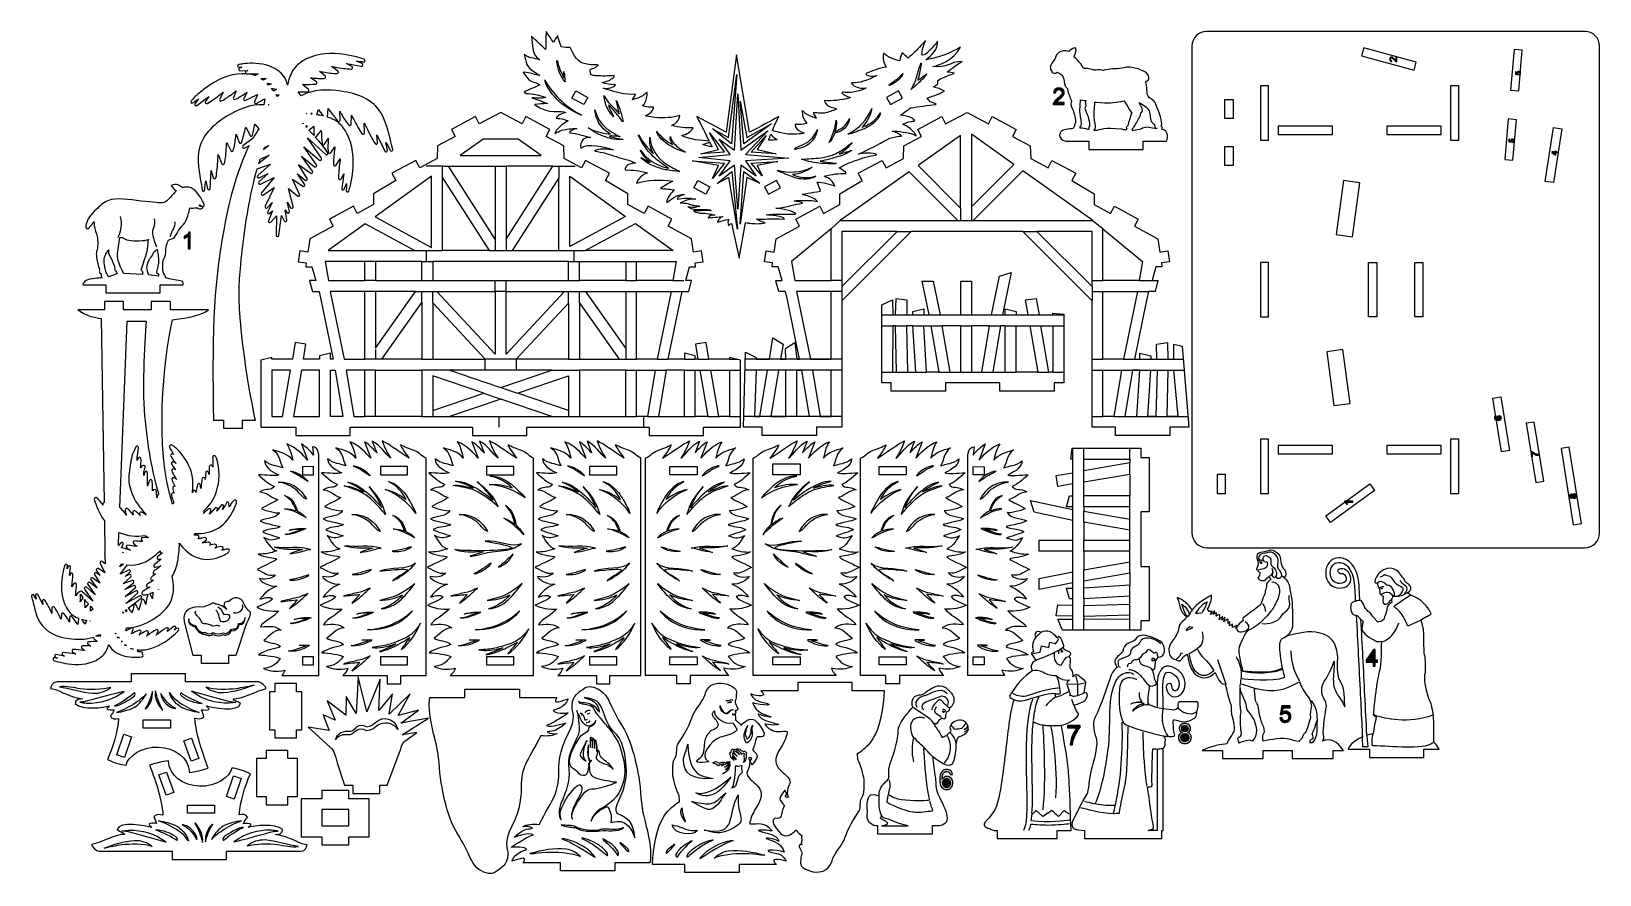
# Model space of a CAD drawing. Extents: x -289 to 288, y -155 to 155.
import ezdxf

# ---------------------------------------------------------------- set-up
doc = ezdxf.new("R2010")
doc.units = 0
doc.header["$MEASUREMENT"] = 0
doc.layers.add('_0_28129', color=7, linetype='CONTINUOUS')

msp = doc.modelspace()

# ---------------------------------------------------------------- hatches: boundary and pattern name
at = {"layer": '_0_28129'}
h = msp.add_hatch(color=250, dxfattribs=at)
edge = h.paths.add_edge_path()
edge.add_spline(control_points=[(213.4342, 145.7825), (213.4342, 145.7825), (213.7403, 145.7825), (213.7403, 145.7825), (213.7403, 145.7825), (213.7403, 144.0553), (213.7403, 144.0553), (213.6632, 144.0528), (213.5891, 144.0656), (213.5174, 144.0929), (213.4002, 144.1373), (213.2842, 144.2083), (213.1706, 144.3061), (213.0571, 144.4039), (212.9259, 144.5436), (212.7771, 144.7251), (212.5445, 145.0075), (212.3605, 145.1995), (212.2244, 145.2997), (212.0884, 145.4005), (211.9596, 145.4509), (211.8382, 145.4509), (211.7113, 145.4509), (211.6044, 145.4053), (211.5169, 145.3142), (211.4301, 145.2231), (211.3863, 145.1041), (211.3863, 144.9577), (211.3863, 144.8029), (211.4325, 144.679), (211.5248, 144.5861), (211.6165, 144.4931), (211.7441, 144.4464), (211.9074, 144.4452), (211.9074, 144.4452), (211.8746, 144.1172), (211.8746, 144.1172), (211.6293, 144.1397), (211.4422, 144.2247), (211.3135, 144.3717), (211.1847, 144.5193), (211.1203, 144.7166), (211.1203, 144.965), (211.1203, 145.2152), (211.1896, 145.4138), (211.3286, 145.5596), (211.4677, 145.706), (211.6402, 145.7788), (211.8455, 145.7788), (211.9499, 145.7788), (212.0526, 145.7576), (212.1534, 145.7145), (212.2548, 145.672), (212.3611, 145.6009), (212.4728, 145.5019), (212.584, 145.4023), (212.7376, 145.2377), (212.932, 145.0082), (213.0935, 144.8156), (213.2028, 144.6917), (213.2605, 144.6371), (213.3182, 144.5824), (213.3759, 144.5375), (213.4342, 144.5017), (213.4342, 144.5017), (213.4342, 145.7825), (213.4342, 145.7825)], knot_values=[0, 0, 0, 0, 0.04545455, 0.04545455, 0.04545455, 0.09090909, 0.09090909, 0.09090909, 0.13636364, 0.13636364, 0.13636364, 0.18181818, 0.18181818, 0.18181818, 0.22727273, 0.22727273, 0.22727273, 0.27272727, 0.27272727, 0.27272727, 0.31818182, 0.31818182, 0.31818182, 0.36363636, 0.36363636, 0.36363636, 0.40909091, 0.40909091, 0.40909091, 0.45454545, 0.45454545, 0.45454545, 0.5, 0.5, 0.5, 0.54545455, 0.54545455, 0.54545455, 0.59090909, 0.59090909, 0.59090909, 0.63636364, 0.63636364, 0.63636364, 0.68181818, 0.68181818, 0.68181818, 0.72727273, 0.72727273, 0.72727273, 0.77272727, 0.77272727, 0.77272727, 0.81818182, 0.81818182, 0.81818182, 0.86363636, 0.86363636, 0.86363636, 0.90909091, 0.90909091, 0.90909091, 0.95454545, 0.95454545, 0.95454545, 1, 1, 1, 1], degree=3, periodic=1)
h = msp.add_hatch(color=250, dxfattribs=at)
edge = h.paths.add_edge_path()
edge.add_spline(control_points=[(258.7456, 139.2356), (258.7456, 139.2356), (258.7275, 139.4734), (258.7275, 139.4734), (258.8433, 139.491), (258.9304, 139.532), (258.989, 139.5957), (259.0471, 139.6595), (259.0764, 139.7374), (259.0764, 139.8292), (259.0764, 139.9399), (259.0351, 140.0325), (258.9528, 140.1079), (258.8701, 140.1829), (258.7606, 140.2204), (258.6245, 140.2204), (258.4948, 140.2204), (258.3927, 140.1846), (258.3178, 140.1127), (258.2428, 140.0407), (258.2053, 139.9455), (258.2053, 139.827), (258.2053, 139.7534), (258.2221, 139.6875), (258.2557, 139.6289), (258.2893, 139.5707), (258.3329, 139.5251), (258.3863, 139.4915), (258.3863, 139.4915), (258.3553, 139.2769), (258.3553, 139.2769), (258.3553, 139.2769), (257.404, 139.4553), (257.404, 139.4553), (257.404, 139.4553), (257.404, 140.3729), (257.404, 140.3729), (257.404, 140.3729), (257.6212, 140.3729), (257.6212, 140.3729), (257.6212, 140.3729), (257.6212, 139.6366), (257.6212, 139.6366), (257.6212, 139.6366), (258.1205, 139.538), (258.1205, 139.538), (258.0425, 139.6487), (258.0037, 139.765), (258.0037, 139.8865), (258.0037, 140.0476), (258.0597, 140.1838), (258.1717, 140.2945), (258.2837, 140.4052), (258.4276, 140.4608), (258.6034, 140.4608), (258.771, 140.4608), (258.9157, 140.4121), (259.0376, 140.3147), (259.1876, 140.1962), (259.2625, 140.0343), (259.2625, 139.8292), (259.2625, 139.6612), (259.2151, 139.5242), (259.1208, 139.4178), (259.0264, 139.3114), (258.9015, 139.2506), (258.7456, 139.2356)], knot_values=[0, 0, 0, 0, 0.04545455, 0.04545455, 0.04545455, 0.09090909, 0.09090909, 0.09090909, 0.13636364, 0.13636364, 0.13636364, 0.18181818, 0.18181818, 0.18181818, 0.22727273, 0.22727273, 0.22727273, 0.27272727, 0.27272727, 0.27272727, 0.31818182, 0.31818182, 0.31818182, 0.36363636, 0.36363636, 0.36363636, 0.40909091, 0.40909091, 0.40909091, 0.45454545, 0.45454545, 0.45454545, 0.5, 0.5, 0.5, 0.54545455, 0.54545455, 0.54545455, 0.59090909, 0.59090909, 0.59090909, 0.63636364, 0.63636364, 0.63636364, 0.68181818, 0.68181818, 0.68181818, 0.72727273, 0.72727273, 0.72727273, 0.77272727, 0.77272727, 0.77272727, 0.81818182, 0.81818182, 0.81818182, 0.86363636, 0.86363636, 0.86363636, 0.90909091, 0.90909091, 0.90909091, 0.95454545, 0.95454545, 0.95454545, 1, 1, 1, 1], degree=3, periodic=1)
h = msp.add_hatch(color=250, dxfattribs=at)
edge = h.paths.add_edge_path()
edge.add_spline(control_points=[(91.3816, 129.0262), (91.3816, 129.0262), (91.3816, 128.315), (91.3816, 128.315), (91.3816, 128.315), (87.3683, 128.315), (87.3683, 128.315), (87.3627, 128.4942), (87.3923, 128.6664), (87.4558, 128.8329), (87.5588, 129.1052), (87.7239, 129.3747), (87.9511, 129.6386), (88.1783, 129.9025), (88.5029, 130.2073), (88.9248, 130.553), (89.581, 131.0935), (90.0269, 131.5211), (90.2597, 131.8371), (90.494, 132.1532), (90.6111, 132.4524), (90.6111, 132.7346), (90.6111, 133.0295), (90.5052, 133.2779), (90.2936, 133.4811), (90.0819, 133.6829), (89.8053, 133.7845), (89.4653, 133.7845), (89.1054, 133.7845), (88.8176, 133.6772), (88.6017, 133.4628), (88.3857, 133.2497), (88.2771, 132.9533), (88.2743, 132.5738), (88.2743, 132.5738), (87.5123, 132.65), (87.5123, 132.65), (87.5645, 133.22), (87.762, 133.6547), (88.1035, 133.9538), (88.4464, 134.253), (88.905, 134.4026), (89.4822, 134.4026), (90.0636, 134.4026), (90.525, 134.2417), (90.8637, 133.9185), (91.2037, 133.5954), (91.3731, 133.1946), (91.3731, 132.7177), (91.3731, 132.475), (91.3237, 132.2365), (91.2235, 132.0022), (91.1247, 131.7666), (90.9596, 131.5196), (90.7296, 131.26), (90.4982, 131.0018), (90.1158, 130.6448), (89.5824, 130.1932), (89.1351, 129.8178), (88.8472, 129.5638), (88.7202, 129.4298), (88.5932, 129.2957), (88.4888, 129.1617), (88.4055, 129.0262), (88.4055, 129.0262), (91.3816, 129.0262), (91.3816, 129.0262)], knot_values=[0, 0, 0, 0, 0.04545455, 0.04545455, 0.04545455, 0.09090909, 0.09090909, 0.09090909, 0.13636364, 0.13636364, 0.13636364, 0.18181818, 0.18181818, 0.18181818, 0.22727273, 0.22727273, 0.22727273, 0.27272727, 0.27272727, 0.27272727, 0.31818182, 0.31818182, 0.31818182, 0.36363636, 0.36363636, 0.36363636, 0.40909091, 0.40909091, 0.40909091, 0.45454545, 0.45454545, 0.45454545, 0.5, 0.5, 0.5, 0.54545455, 0.54545455, 0.54545455, 0.59090909, 0.59090909, 0.59090909, 0.63636364, 0.63636364, 0.63636364, 0.68181818, 0.68181818, 0.68181818, 0.72727273, 0.72727273, 0.72727273, 0.77272727, 0.77272727, 0.77272727, 0.81818182, 0.81818182, 0.81818182, 0.86363636, 0.86363636, 0.86363636, 0.90909091, 0.90909091, 0.90909091, 0.95454545, 0.95454545, 0.95454545, 1, 1, 1, 1], degree=3, periodic=1)
h = msp.add_hatch(color=250, dxfattribs=at)
edge = h.paths.add_edge_path()
edge.add_spline(control_points=[(256.3564, 114.3735), (256.3564, 114.3735), (256.3383, 114.6113), (256.3383, 114.6113), (256.4541, 114.6289), (256.5412, 114.6699), (256.5998, 114.7336), (256.6579, 114.7974), (256.6872, 114.8753), (256.6872, 114.9671), (256.6872, 115.0778), (256.6459, 115.1704), (256.5636, 115.2458), (256.4809, 115.3208), (256.3714, 115.3583), (256.2353, 115.3583), (256.1056, 115.3583), (256.0035, 115.3225), (255.9286, 115.2506), (255.8536, 115.1786), (255.8161, 115.0834), (255.8161, 114.9649), (255.8161, 114.8913), (255.8329, 114.8254), (255.8665, 114.7668), (255.9001, 114.7086), (255.9437, 114.663), (255.9971, 114.6294), (255.9971, 114.6294), (255.9661, 114.4148), (255.9661, 114.4148), (255.9661, 114.4148), (255.0148, 114.5932), (255.0148, 114.5932), (255.0148, 114.5932), (255.0148, 115.5108), (255.0148, 115.5108), (255.0148, 115.5108), (255.232, 115.5108), (255.232, 115.5108), (255.232, 115.5108), (255.232, 114.7745), (255.232, 114.7745), (255.232, 114.7745), (255.7313, 114.6759), (255.7313, 114.6759), (255.6533, 114.7866), (255.6145, 114.9029), (255.6145, 115.0244), (255.6145, 115.1855), (255.6705, 115.3217), (255.7825, 115.4324), (255.8945, 115.5431), (256.0384, 115.5987), (256.2142, 115.5987), (256.3818, 115.5987), (256.5265, 115.55), (256.6484, 115.4526), (256.7984, 115.3341), (256.8733, 115.1722), (256.8733, 114.9671), (256.8733, 114.7991), (256.8259, 114.6621), (256.7316, 114.5557), (256.6372, 114.4493), (256.5123, 114.3885), (256.3564, 114.3735)], knot_values=[0, 0, 0, 0, 0.04545455, 0.04545455, 0.04545455, 0.09090909, 0.09090909, 0.09090909, 0.13636364, 0.13636364, 0.13636364, 0.18181818, 0.18181818, 0.18181818, 0.22727273, 0.22727273, 0.22727273, 0.27272727, 0.27272727, 0.27272727, 0.31818182, 0.31818182, 0.31818182, 0.36363636, 0.36363636, 0.36363636, 0.40909091, 0.40909091, 0.40909091, 0.45454545, 0.45454545, 0.45454545, 0.5, 0.5, 0.5, 0.54545455, 0.54545455, 0.54545455, 0.59090909, 0.59090909, 0.59090909, 0.63636364, 0.63636364, 0.63636364, 0.68181818, 0.68181818, 0.68181818, 0.72727273, 0.72727273, 0.72727273, 0.77272727, 0.77272727, 0.77272727, 0.81818182, 0.81818182, 0.81818182, 0.86363636, 0.86363636, 0.86363636, 0.90909091, 0.90909091, 0.90909091, 0.95454545, 0.95454545, 0.95454545, 1, 1, 1, 1], degree=3, periodic=1)
h = msp.add_hatch(color=250, dxfattribs=at)
edge = h.paths.add_edge_path()
edge.add_spline(control_points=[(272.7712, 110.6271), (272.7712, 110.6271), (272.2908, 110.6271), (272.2908, 110.6271), (272.2908, 110.6271), (272.2908, 109.7533), (272.2908, 109.7533), (272.2908, 109.7533), (272.0632, 109.7533), (272.0632, 109.7533), (272.0632, 109.7533), (270.7596, 110.672), (270.7596, 110.672), (270.7596, 110.672), (270.7596, 110.8743), (270.7596, 110.8743), (270.7596, 110.8743), (272.0632, 110.8743), (272.0632, 110.8743), (272.0632, 110.8743), (272.0632, 111.1468), (272.0632, 111.1468), (272.0632, 111.1468), (272.2908, 111.1468), (272.2908, 111.1468), (272.2908, 111.1468), (272.2908, 110.8743), (272.2908, 110.8743), (272.2908, 110.8743), (272.7712, 110.8743), (272.7712, 110.8743), (272.7712, 110.8743), (272.7712, 110.6271), (272.7712, 110.6271)], knot_values=[0, 0, 0, 0, 0.09090909, 0.09090909, 0.09090909, 0.18181818, 0.18181818, 0.18181818, 0.27272727, 0.27272727, 0.27272727, 0.36363636, 0.36363636, 0.36363636, 0.45454545, 0.45454545, 0.45454545, 0.54545455, 0.54545455, 0.54545455, 0.63636364, 0.63636364, 0.63636364, 0.72727273, 0.72727273, 0.72727273, 0.81818182, 0.81818182, 0.81818182, 0.90909091, 0.90909091, 0.90909091, 1, 1, 1, 1], degree=3, periodic=1)
h = msp.add_hatch(color=250, dxfattribs=at)
edge = h.paths.add_edge_path()
edge.add_spline(control_points=[(272.0632, 110.6271), (272.0632, 110.6271), (271.1581, 110.6271), (271.1581, 110.6271), (271.1581, 110.6271), (272.0632, 109.9963), (272.0632, 109.9963), (272.0632, 109.9963), (272.0632, 110.6271), (272.0632, 110.6271)], knot_values=[0, 0, 0, 0, 0.33333333, 0.33333333, 0.33333333, 0.66666667, 0.66666667, 0.66666667, 1, 1, 1, 1], degree=3, periodic=1)
h = msp.add_hatch(color=250, dxfattribs=at)
edge = h.paths.add_edge_path()
edge.add_spline(control_points=[(-230.1307, 75.2255), (-230.1307, 75.2255), (-230.8758, 75.2255), (-230.8758, 75.2255), (-230.8758, 75.2255), (-230.8758, 79.9697), (-230.8758, 79.9697), (-231.055, 79.7975), (-231.2906, 79.6268), (-231.5813, 79.456), (-231.872, 79.2853), (-232.1345, 79.1569), (-232.3659, 79.0722), (-232.3659, 79.0722), (-232.3659, 79.7919), (-232.3659, 79.7919), (-231.9496, 79.9866), (-231.5855, 80.2237), (-231.2737, 80.5031), (-230.9618, 80.7811), (-230.7403, 81.0506), (-230.6105, 81.3131), (-230.6105, 81.3131), (-230.1307, 81.3131), (-230.1307, 81.3131), (-230.1307, 81.3131), (-230.1307, 75.2255), (-230.1307, 75.2255)], knot_values=[0, 0, 0, 0, 0.11111111, 0.11111111, 0.11111111, 0.22222222, 0.22222222, 0.22222222, 0.33333333, 0.33333333, 0.33333333, 0.44444444, 0.44444444, 0.44444444, 0.55555556, 0.55555556, 0.55555556, 0.66666667, 0.66666667, 0.66666667, 0.77777778, 0.77777778, 0.77777778, 0.88888889, 0.88888889, 0.88888889, 1, 1, 1, 1], degree=3, periodic=1)
h = msp.add_hatch(color=250, dxfattribs=at)
edge = h.paths.add_edge_path()
edge.add_spline(control_points=[(250.2892, 13.722), (250.2892, 13.722), (250.3137, 13.4173), (250.3137, 13.4173), (250.1929, 13.3899), (250.1047, 13.3507), (250.0499, 13.3), (249.9617, 13.2165), (249.9179, 13.1132), (249.9179, 12.9906), (249.9179, 12.8919), (249.9454, 12.8044), (250.0003, 12.7291), (250.0709, 12.6322), (250.1736, 12.5563), (250.309, 12.4997), (250.4451, 12.4436), (250.6383, 12.4144), (250.8887, 12.4121), (250.776, 12.4862), (250.692, 12.5773), (250.6377, 12.6847), (250.5828, 12.7921), (250.5554, 12.9042), (250.5554, 13.0221), (250.5554, 13.2276), (250.6313, 13.4027), (250.7825, 13.5475), (250.9336, 13.6916), (251.1286, 13.764), (251.3685, 13.764), (251.5261, 13.764), (251.6721, 13.7302), (251.8075, 13.6625), (251.9429, 13.5942), (252.0462, 13.5013), (252.118, 13.3823), (252.1898, 13.2638), (252.226, 13.1289), (252.226, 12.9783), (252.226, 12.7221), (252.1315, 12.5125), (251.9429, 12.3502), (251.7544, 12.1885), (251.4432, 12.1074), (251.0101, 12.1074), (250.5256, 12.1074), (250.173, 12.1973), (249.953, 12.3765), (249.7615, 12.5329), (249.6658, 12.7437), (249.6658, 13.0093), (249.6658, 13.2066), (249.7212, 13.3688), (249.8316, 13.4949), (249.9419, 13.621), (250.0942, 13.6969), (250.2892, 13.722)], knot_values=[0, 0, 0, 0, 0.05263158, 0.05263158, 0.05263158, 0.10526316, 0.10526316, 0.10526316, 0.15789474, 0.15789474, 0.15789474, 0.21052632, 0.21052632, 0.21052632, 0.26315789, 0.26315789, 0.26315789, 0.31578947, 0.31578947, 0.31578947, 0.36842105, 0.36842105, 0.36842105, 0.42105263, 0.42105263, 0.42105263, 0.47368421, 0.47368421, 0.47368421, 0.52631579, 0.52631579, 0.52631579, 0.57894737, 0.57894737, 0.57894737, 0.63157895, 0.63157895, 0.63157895, 0.68421053, 0.68421053, 0.68421053, 0.73684211, 0.73684211, 0.73684211, 0.78947368, 0.78947368, 0.78947368, 0.84210526, 0.84210526, 0.84210526, 0.89473684, 0.89473684, 0.89473684, 0.94736842, 0.94736842, 0.94736842, 1, 1, 1, 1], degree=3, periodic=1)
h = msp.add_hatch(color=250, dxfattribs=at)
edge = h.paths.add_edge_path()
edge.add_spline(control_points=[(251.3714, 12.4611), (251.4777, 12.4611), (251.5793, 12.4839), (251.6762, 12.5288), (251.7731, 12.5738), (251.8466, 12.6368), (251.8974, 12.7168), (251.9482, 12.7974), (251.9739, 12.8826), (251.9739, 12.9731), (251.9739, 13.1044), (251.9213, 13.2165), (251.8162, 13.3093), (251.7112, 13.4021), (251.5687, 13.4488), (251.3884, 13.4488), (251.215, 13.4488), (251.0784, 13.4027), (250.9786, 13.311), (250.8788, 13.2194), (250.8286, 13.1027), (250.8286, 12.9608), (250.8286, 12.8219), (250.8788, 12.7034), (250.9786, 12.6065), (251.0784, 12.5096), (251.2092, 12.4611), (251.3714, 12.4611)], knot_values=[0, 0, 0, 0, 0.11111111, 0.11111111, 0.11111111, 0.22222222, 0.22222222, 0.22222222, 0.33333333, 0.33333333, 0.33333333, 0.44444444, 0.44444444, 0.44444444, 0.55555556, 0.55555556, 0.55555556, 0.66666667, 0.66666667, 0.66666667, 0.77777778, 0.77777778, 0.77777778, 0.88888889, 0.88888889, 0.88888889, 1, 1, 1, 1], degree=3, periodic=1)
h = msp.add_hatch(color=250, dxfattribs=at)
edge = h.paths.add_edge_path()
edge.add_spline(control_points=[(263.7031, -1.1276), (263.7031, -1.1276), (263.4089, -1.1276), (263.4089, -1.1276), (263.4089, -1.1276), (263.4089, 0.494), (263.4089, 0.494), (263.4089, 0.494), (263.6471, 0.494), (263.6471, 0.494), (263.8169, 0.3347), (264.0428, 0.1759), (264.3248, 0.0194), (264.6067, -0.1376), (264.8968, -0.2584), (265.1951, -0.3442), (265.4047, -0.4055), (265.6353, -0.4452), (265.8851, -0.4621), (265.8851, -0.4621), (265.8851, -0.7773), (265.8851, -0.7773), (265.6878, -0.7738), (265.4491, -0.7353), (265.1694, -0.6612), (264.8893, -0.5871), (264.6196, -0.4814), (264.3598, -0.343), (264.1, -0.2047), (263.8811, -0.0576), (263.7031, 0.0983), (263.7031, 0.0983), (263.7031, -1.1276), (263.7031, -1.1276)], knot_values=[0, 0, 0, 0, 0.09090909, 0.09090909, 0.09090909, 0.18181818, 0.18181818, 0.18181818, 0.27272727, 0.27272727, 0.27272727, 0.36363636, 0.36363636, 0.36363636, 0.45454545, 0.45454545, 0.45454545, 0.54545455, 0.54545455, 0.54545455, 0.63636364, 0.63636364, 0.63636364, 0.72727273, 0.72727273, 0.72727273, 0.81818182, 0.81818182, 0.81818182, 0.90909091, 0.90909091, 0.90909091, 1, 1, 1, 1], degree=3, periodic=1)
h = msp.add_hatch(color=250, dxfattribs=at)
edge = h.paths.add_edge_path()
edge.add_spline(control_points=[(278.4833, -16.0951), (278.4366, -16.223), (278.3695, -16.3175), (278.2831, -16.3794), (278.1961, -16.4407), (278.0922, -16.4716), (277.9714, -16.4716), (277.7886, -16.4716), (277.6357, -16.4063), (277.5114, -16.2755), (277.387, -16.1442), (277.3246, -15.9702), (277.3246, -15.7525), (277.3246, -15.5342), (277.3882, -15.3579), (277.5155, -15.2248), (277.6427, -15.0917), (277.7974, -15.0251), (277.9801, -15.0251), (278.0963, -15.0251), (278.1978, -15.0555), (278.2836, -15.1162), (278.37, -15.1769), (278.4366, -15.2691), (278.4833, -15.3935), (278.5335, -15.24), (278.614, -15.1238), (278.7261, -15.0438), (278.8376, -14.9638), (278.9707, -14.9236), (279.126, -14.9236), (279.3402, -14.9236), (279.52, -14.9995), (279.6659, -15.1506), (279.8119, -15.3024), (279.8848, -15.5015), (279.8848, -15.7484), (279.8848, -15.9953), (279.8119, -16.1944), (279.6653, -16.3461), (279.5188, -16.4973), (279.3361, -16.5732), (279.1172, -16.5732), (278.9544, -16.5732), (278.8178, -16.5318), (278.708, -16.4489), (278.5977, -16.366), (278.523, -16.2481), (278.4833, -16.0951)], knot_values=[0, 0, 0, 0, 0.0625, 0.0625, 0.0625, 0.125, 0.125, 0.125, 0.1875, 0.1875, 0.1875, 0.25, 0.25, 0.25, 0.3125, 0.3125, 0.3125, 0.375, 0.375, 0.375, 0.4375, 0.4375, 0.4375, 0.5, 0.5, 0.5, 0.5625, 0.5625, 0.5625, 0.625, 0.625, 0.625, 0.6875, 0.6875, 0.6875, 0.75, 0.75, 0.75, 0.8125, 0.8125, 0.8125, 0.875, 0.875, 0.875, 0.9375, 0.9375, 0.9375, 1, 1, 1, 1], degree=3, periodic=1)
h = msp.add_hatch(color=250, dxfattribs=at)
edge = h.paths.add_edge_path()
edge.add_spline(control_points=[(277.9603, -16.1564), (278.0793, -16.1564), (278.1762, -16.1185), (278.2515, -16.0432), (278.3268, -15.9673), (278.3648, -15.8681), (278.3648, -15.7449), (278.3648, -15.6252), (278.3274, -15.5283), (278.2527, -15.453), (278.178, -15.3777), (278.0863, -15.3404), (277.9778, -15.3404), (277.8645, -15.3404), (277.7694, -15.3789), (277.6923, -15.4565), (277.6153, -15.5336), (277.5767, -15.6311), (277.5767, -15.7484), (277.5767, -15.8669), (277.6147, -15.9644), (277.69, -16.0414), (277.7653, -16.1179), (277.8552, -16.1564), (277.9603, -16.1564)], knot_values=[0, 0, 0, 0, 0.125, 0.125, 0.125, 0.25, 0.25, 0.25, 0.375, 0.375, 0.375, 0.5, 0.5, 0.5, 0.625, 0.625, 0.625, 0.75, 0.75, 0.75, 0.875, 0.875, 0.875, 1, 1, 1, 1], degree=3, periodic=1)
h = msp.add_hatch(color=250, dxfattribs=at)
edge = h.paths.add_edge_path()
edge.add_spline(control_points=[(279.1196, -16.258), (279.2077, -16.258), (279.2923, -16.2376), (279.3746, -16.1967), (279.4564, -16.1558), (279.52, -16.094), (279.5649, -16.0111), (279.6099, -15.9288), (279.6327, -15.84), (279.6327, -15.7461), (279.6327, -15.5978), (279.5854, -15.4764), (279.4908, -15.3812), (279.3962, -15.2861), (279.276, -15.2388), (279.1301, -15.2388), (278.9818, -15.2388), (278.8592, -15.2878), (278.7623, -15.3853), (278.6654, -15.4834), (278.617, -15.6071), (278.617, -15.756), (278.617, -15.9019), (278.6648, -16.0216), (278.7606, -16.1161), (278.8563, -16.2107), (278.976, -16.258), (279.1196, -16.258)], knot_values=[0, 0, 0, 0, 0.11111111, 0.11111111, 0.11111111, 0.22222222, 0.22222222, 0.22222222, 0.33333333, 0.33333333, 0.33333333, 0.44444444, 0.44444444, 0.44444444, 0.55555556, 0.55555556, 0.55555556, 0.66666667, 0.66666667, 0.66666667, 0.77777778, 0.77777778, 0.77777778, 0.88888889, 0.88888889, 0.88888889, 1, 1, 1, 1], degree=3, periodic=1)
h = msp.add_hatch(color=250, dxfattribs=at)
edge = h.paths.add_edge_path()
edge.add_spline(control_points=[(197.6142, -17.6154), (197.6142, -17.6154), (197.6142, -17.9938), (197.6142, -17.9938), (197.6142, -17.9938), (195.2046, -17.9938), (195.2046, -17.9938), (195.292, -18.0848), (195.3788, -18.2045), (195.4655, -18.3522), (195.5522, -18.4998), (195.6174, -18.6331), (195.6604, -18.7507), (195.6604, -18.7507), (195.2949, -18.7507), (195.2949, -18.7507), (195.196, -18.5392), (195.0756, -18.3543), (194.9337, -18.1959), (194.7925, -18.0375), (194.6556, -17.925), (194.5223, -17.8591), (194.5223, -17.8591), (194.5223, -17.6154), (194.5223, -17.6154), (194.5223, -17.6154), (197.6142, -17.6154), (197.6142, -17.6154)], knot_values=[0, 0, 0, 0, 0.11111111, 0.11111111, 0.11111111, 0.22222222, 0.22222222, 0.22222222, 0.33333333, 0.33333333, 0.33333333, 0.44444444, 0.44444444, 0.44444444, 0.55555556, 0.55555556, 0.55555556, 0.66666667, 0.66666667, 0.66666667, 0.77777778, 0.77777778, 0.77777778, 0.88888889, 0.88888889, 0.88888889, 1, 1, 1, 1], degree=3, periodic=1)
h = msp.add_hatch(color=250, dxfattribs=at)
edge = h.paths.add_edge_path()
edge.add_spline(control_points=[(205.0868, -78.2708), (205.0868, -78.2708), (205.0868, -76.823), (205.0868, -76.823), (205.0868, -76.823), (202.4537, -76.823), (202.4537, -76.823), (202.4537, -76.823), (202.4537, -76.1372), (202.4537, -76.1372), (202.4537, -76.1372), (205.2223, -72.2086), (205.2223, -72.2086), (205.2223, -72.2086), (205.8319, -72.2086), (205.8319, -72.2086), (205.8319, -72.2086), (205.8319, -76.1372), (205.8319, -76.1372), (205.8319, -76.1372), (206.6532, -76.1372), (206.6532, -76.1372), (206.6532, -76.1372), (206.6532, -76.823), (206.6532, -76.823), (206.6532, -76.823), (205.8319, -76.823), (205.8319, -76.823), (205.8319, -76.823), (205.8319, -78.2708), (205.8319, -78.2708), (205.8319, -78.2708), (205.0868, -78.2708), (205.0868, -78.2708)], knot_values=[0, 0, 0, 0, 0.09090909, 0.09090909, 0.09090909, 0.18181818, 0.18181818, 0.18181818, 0.27272727, 0.27272727, 0.27272727, 0.36363636, 0.36363636, 0.36363636, 0.45454545, 0.45454545, 0.45454545, 0.54545455, 0.54545455, 0.54545455, 0.63636364, 0.63636364, 0.63636364, 0.72727273, 0.72727273, 0.72727273, 0.81818182, 0.81818182, 0.81818182, 0.90909091, 0.90909091, 0.90909091, 1, 1, 1, 1], degree=3, periodic=1)
h = msp.add_hatch(color=250, dxfattribs=at)
edge = h.paths.add_edge_path()
edge.add_spline(control_points=[(205.0868, -76.1372), (205.0868, -76.1372), (205.0868, -73.4095), (205.0868, -73.4095), (205.0868, -73.4095), (203.1861, -76.1372), (203.1861, -76.1372), (203.1861, -76.1372), (205.0868, -76.1372), (205.0868, -76.1372)], knot_values=[0, 0, 0, 0, 0.33333333, 0.33333333, 0.33333333, 0.66666667, 0.66666667, 0.66666667, 1, 1, 1, 1], degree=3, periodic=1)
h = msp.add_hatch(color=250, dxfattribs=at)
edge = h.paths.add_edge_path()
edge.add_spline(control_points=[(170.7714, -97.3283), (170.7714, -97.3283), (171.5503, -97.269), (171.5503, -97.269), (171.6082, -97.6486), (171.7422, -97.9336), (171.9511, -98.1255), (172.1599, -98.316), (172.4154, -98.412), (172.7159, -98.412), (173.0786, -98.412), (173.382, -98.2765), (173.6289, -98.007), (173.8744, -97.7361), (173.9972, -97.3776), (173.9972, -96.9317), (173.9972, -96.507), (173.8801, -96.1726), (173.6444, -95.927), (173.4088, -95.6815), (173.0969, -95.5587), (172.7089, -95.5587), (172.4676, -95.5587), (172.2517, -95.6138), (172.0598, -95.7238), (171.8693, -95.8339), (171.7197, -95.9764), (171.6096, -96.1514), (171.6096, -96.1514), (170.9069, -96.0498), (170.9069, -96.0498), (170.9069, -96.0498), (171.4911, -92.934), (171.4911, -92.934), (171.4911, -92.934), (174.4967, -92.934), (174.4967, -92.934), (174.4967, -92.934), (174.4967, -93.6452), (174.4967, -93.6452), (174.4967, -93.6452), (172.0852, -93.6452), (172.0852, -93.6452), (172.0852, -93.6452), (171.762, -95.2807), (171.762, -95.2807), (172.1247, -95.0253), (172.5057, -94.8983), (172.9036, -94.8983), (173.4314, -94.8983), (173.8773, -95.0818), (174.2399, -95.4487), (174.6026, -95.8155), (174.7846, -96.2869), (174.7846, -96.8626), (174.7846, -97.4115), (174.6252, -97.8857), (174.3062, -98.285), (173.9182, -98.7761), (173.3876, -99.0216), (172.7159, -99.0216), (172.1656, -99.0216), (171.7168, -98.8664), (171.3683, -98.5573), (171.0198, -98.2483), (170.8208, -97.8391), (170.7714, -97.3283)], knot_values=[0, 0, 0, 0, 0.04545455, 0.04545455, 0.04545455, 0.09090909, 0.09090909, 0.09090909, 0.13636364, 0.13636364, 0.13636364, 0.18181818, 0.18181818, 0.18181818, 0.22727273, 0.22727273, 0.22727273, 0.27272727, 0.27272727, 0.27272727, 0.31818182, 0.31818182, 0.31818182, 0.36363636, 0.36363636, 0.36363636, 0.40909091, 0.40909091, 0.40909091, 0.45454545, 0.45454545, 0.45454545, 0.5, 0.5, 0.5, 0.54545455, 0.54545455, 0.54545455, 0.59090909, 0.59090909, 0.59090909, 0.63636364, 0.63636364, 0.63636364, 0.68181818, 0.68181818, 0.68181818, 0.72727273, 0.72727273, 0.72727273, 0.77272727, 0.77272727, 0.77272727, 0.81818182, 0.81818182, 0.81818182, 0.86363636, 0.86363636, 0.86363636, 0.90909091, 0.90909091, 0.90909091, 0.95454545, 0.95454545, 0.95454545, 1, 1, 1, 1], degree=3, periodic=1)
h = msp.add_hatch(color=250, dxfattribs=at)
edge = h.paths.add_edge_path()
edge.add_spline(control_points=[(92.5713, -100.9845), (92.5713, -100.9845), (92.5713, -100.1331), (92.5713, -100.1331), (92.5713, -100.1331), (97.2644, -100.1331), (97.2644, -100.1331), (97.2644, -100.1331), (97.2644, -100.8224), (97.2644, -100.8224), (96.8032, -101.314), (96.3437, -101.9678), (95.8909, -102.7837), (95.4365, -103.5997), (95.0868, -104.4393), (94.8384, -105.3026), (94.661, -105.9091), (94.5462, -106.5764), (94.4972, -107.2994), (94.4972, -107.2994), (93.5849, -107.2994), (93.5849, -107.2994), (93.5951, -106.7284), (93.7066, -106.0374), (93.9211, -105.2282), (94.1357, -104.4173), (94.4414, -103.6369), (94.8418, -102.8851), (95.2422, -102.1333), (95.6679, -101.4998), (96.119, -100.9845), (96.119, -100.9845), (92.5713, -100.9845), (92.5713, -100.9845)], knot_values=[0, 0, 0, 0, 0.09090909, 0.09090909, 0.09090909, 0.18181818, 0.18181818, 0.18181818, 0.27272727, 0.27272727, 0.27272727, 0.36363636, 0.36363636, 0.36363636, 0.45454545, 0.45454545, 0.45454545, 0.54545455, 0.54545455, 0.54545455, 0.63636364, 0.63636364, 0.63636364, 0.72727273, 0.72727273, 0.72727273, 0.81818182, 0.81818182, 0.81818182, 0.90909091, 0.90909091, 0.90909091, 1, 1, 1, 1], degree=3, periodic=1)
h = msp.add_hatch(color=250, dxfattribs=at)
edge = h.paths.add_edge_path()
edge.add_spline(control_points=[(134.7989, -102.7377), (134.4289, -102.6025), (134.1552, -102.4082), (133.9762, -102.1582), (133.7988, -101.9065), (133.7092, -101.6058), (133.7092, -101.2561), (133.7092, -100.7273), (133.8984, -100.2847), (134.2769, -99.9249), (134.657, -99.565), (135.1604, -99.3843), (135.7905, -99.3843), (136.4224, -99.3843), (136.9325, -99.5684), (137.3177, -99.9367), (137.7029, -100.305), (137.8955, -100.7527), (137.8955, -101.2814), (137.8955, -101.6176), (137.8076, -101.9116), (137.6319, -102.1599), (137.4562, -102.4099), (137.1893, -102.6025), (136.8295, -102.7377), (137.2738, -102.883), (137.61, -103.1161), (137.8414, -103.4404), (138.0729, -103.7631), (138.1894, -104.1483), (138.1894, -104.5977), (138.1894, -105.2177), (137.9698, -105.738), (137.5323, -106.1603), (137.093, -106.5827), (136.517, -106.7938), (135.8024, -106.7938), (135.0878, -106.7938), (134.5117, -106.5827), (134.0724, -106.1586), (133.6349, -105.7346), (133.4153, -105.2058), (133.4153, -104.5723), (133.4153, -104.101), (133.5352, -103.7057), (133.7751, -103.3881), (134.015, -103.0688), (134.3563, -102.8525), (134.7989, -102.7377)], knot_values=[0, 0, 0, 0, 0.0625, 0.0625, 0.0625, 0.125, 0.125, 0.125, 0.1875, 0.1875, 0.1875, 0.25, 0.25, 0.25, 0.3125, 0.3125, 0.3125, 0.375, 0.375, 0.375, 0.4375, 0.4375, 0.4375, 0.5, 0.5, 0.5, 0.5625, 0.5625, 0.5625, 0.625, 0.625, 0.625, 0.6875, 0.6875, 0.6875, 0.75, 0.75, 0.75, 0.8125, 0.8125, 0.8125, 0.875, 0.875, 0.875, 0.9375, 0.9375, 0.9375, 1, 1, 1, 1], degree=3, periodic=1)
h = msp.add_hatch(color=250, dxfattribs=at)
edge = h.paths.add_edge_path()
edge.add_spline(control_points=[(134.3275, -104.5791), (134.3275, -104.8342), (134.3867, -105.0791), (134.5049, -105.3173), (134.6232, -105.5538), (134.8023, -105.738), (135.0421, -105.8681), (135.2803, -105.9981), (135.5371, -106.064), (135.8091, -106.064), (136.2382, -106.064), (136.5896, -105.9272), (136.865, -105.6535), (137.1403, -105.3798), (137.2772, -105.0318), (137.2772, -104.6095), (137.2772, -104.1804), (137.1353, -103.8256), (136.8531, -103.5452), (136.5693, -103.2647), (136.2112, -103.1245), (135.7804, -103.1245), (135.3581, -103.1245), (135.0117, -103.2631), (134.7381, -103.5401), (134.4644, -103.8172), (134.3275, -104.1635), (134.3275, -104.5791)], knot_values=[0, 0, 0, 0, 0.11111111, 0.11111111, 0.11111111, 0.22222222, 0.22222222, 0.22222222, 0.33333333, 0.33333333, 0.33333333, 0.44444444, 0.44444444, 0.44444444, 0.55555556, 0.55555556, 0.55555556, 0.66666667, 0.66666667, 0.66666667, 0.77777778, 0.77777778, 0.77777778, 0.88888889, 0.88888889, 0.88888889, 1, 1, 1, 1], degree=3, periodic=1)
h = msp.add_hatch(color=250, dxfattribs=at)
edge = h.paths.add_edge_path()
edge.add_spline(control_points=[(134.6215, -101.224), (134.6215, -101.5686), (134.7313, -101.8491), (134.9492, -102.067), (135.1688, -102.2849), (135.456, -102.3947), (135.8125, -102.3947), (136.1588, -102.3947), (136.4393, -102.2866), (136.6572, -102.0704), (136.8751, -101.8541), (136.9832, -101.5889), (136.9832, -101.2747), (136.9832, -100.9469), (136.8717, -100.6716), (136.647, -100.4486), (136.424, -100.2256), (136.1419, -100.1141), (135.8024, -100.1141), (135.4594, -100.1141), (135.1773, -100.2239), (134.9543, -100.4418), (134.733, -100.6597), (134.6215, -100.9199), (134.6215, -101.224)], knot_values=[0, 0, 0, 0, 0.125, 0.125, 0.125, 0.25, 0.25, 0.25, 0.375, 0.375, 0.375, 0.5, 0.5, 0.5, 0.625, 0.625, 0.625, 0.75, 0.75, 0.75, 0.875, 0.875, 0.875, 1, 1, 1, 1], degree=3, periodic=1)
h = msp.add_hatch(color=250, dxfattribs=at)
edge = h.paths.add_edge_path()
edge.add_spline(control_points=[(50.2984, -118.1122), (50.2984, -118.1122), (49.4165, -118.1832), (49.4165, -118.1832), (49.3371, -117.8335), (49.2239, -117.5784), (49.077, -117.4196), (48.8354, -117.1645), (48.5364, -117.0378), (48.1816, -117.0378), (47.8961, -117.0378), (47.6427, -117.1172), (47.4248, -117.276), (47.1443, -117.4804), (46.9247, -117.7777), (46.7608, -118.1697), (46.5987, -118.5633), (46.5142, -119.1225), (46.5074, -119.8472), (46.722, -119.5211), (46.9855, -119.2779), (47.2964, -119.1208), (47.6072, -118.962), (47.9316, -118.8826), (48.2728, -118.8826), (48.8675, -118.8826), (49.3743, -119.1022), (49.7932, -119.5397), (50.2105, -119.9773), (50.42, -120.5415), (50.42, -121.2359), (50.42, -121.692), (50.322, -122.1143), (50.126, -122.5063), (49.9284, -122.8982), (49.6598, -123.1972), (49.3152, -123.405), (48.9722, -123.6128), (48.582, -123.7175), (48.1461, -123.7175), (47.4045, -123.7175), (46.798, -123.4439), (46.3284, -122.8982), (45.8604, -122.3525), (45.6256, -121.4521), (45.6256, -120.1986), (45.6256, -118.7964), (45.8857, -117.776), (46.4044, -117.1391), (46.8571, -116.585), (47.467, -116.308), (48.2356, -116.308), (48.8067, -116.308), (49.2763, -116.4685), (49.6412, -116.7878), (50.0061, -117.107), (50.2257, -117.548), (50.2984, -118.1122)], knot_values=[0, 0, 0, 0, 0.05263158, 0.05263158, 0.05263158, 0.10526316, 0.10526316, 0.10526316, 0.15789474, 0.15789474, 0.15789474, 0.21052632, 0.21052632, 0.21052632, 0.26315789, 0.26315789, 0.26315789, 0.31578947, 0.31578947, 0.31578947, 0.36842105, 0.36842105, 0.36842105, 0.42105263, 0.42105263, 0.42105263, 0.47368421, 0.47368421, 0.47368421, 0.52631579, 0.52631579, 0.52631579, 0.57894737, 0.57894737, 0.57894737, 0.63157895, 0.63157895, 0.63157895, 0.68421053, 0.68421053, 0.68421053, 0.73684211, 0.73684211, 0.73684211, 0.78947368, 0.78947368, 0.78947368, 0.84210526, 0.84210526, 0.84210526, 0.89473684, 0.89473684, 0.89473684, 0.94736842, 0.94736842, 0.94736842, 1, 1, 1, 1], degree=3, periodic=1)
h = msp.add_hatch(color=250, dxfattribs=at)
edge = h.paths.add_edge_path()
edge.add_spline(control_points=[(46.6493, -121.2443), (46.6493, -121.5518), (46.7152, -121.8457), (46.8453, -122.1262), (46.9754, -122.4066), (47.1578, -122.6194), (47.3893, -122.7664), (47.6224, -122.9134), (47.8691, -122.9877), (48.1309, -122.9877), (48.511, -122.9877), (48.8354, -122.8357), (49.104, -122.5316), (49.3726, -122.2275), (49.5077, -121.8153), (49.5077, -121.2933), (49.5077, -120.7916), (49.3743, -120.3962), (49.109, -120.1074), (48.8438, -119.8185), (48.5059, -119.6732), (48.0954, -119.6732), (47.6934, -119.6732), (47.3504, -119.8185), (47.07, -120.1074), (46.7895, -120.3962), (46.6493, -120.7747), (46.6493, -121.2443)], knot_values=[0, 0, 0, 0, 0.11111111, 0.11111111, 0.11111111, 0.22222222, 0.22222222, 0.22222222, 0.33333333, 0.33333333, 0.33333333, 0.44444444, 0.44444444, 0.44444444, 0.55555556, 0.55555556, 0.55555556, 0.66666667, 0.66666667, 0.66666667, 0.77777778, 0.77777778, 0.77777778, 0.88888889, 0.88888889, 0.88888889, 1, 1, 1, 1], degree=3, periodic=1)

# ---------------------------------------------------------------- linework, layer by layer
for points, knots in [([(-25.8798, 84.7634), (-25.8798, 84.7634), (-28.148, 71.8281), (-28.148, 71.8281), (-28.148, 71.8281), (-30.9762, 84.5973), (-30.9762, 84.5973), (-31.5318, 84.312), (-31.8726, 83.9437), (-32.0509, 83.7637), (-32.5225, 84.6762), (-32.2461, 85.189), (-32.0184, 85.9959), (-33.4982, 85.7621), (-34.4577, 85.6716), (-36.1002, 85.0306), (-35.7912, 86.2447), (-34.913, 86.8706), (-34.2463, 87.0667), (-35.531, 86.946), (-38.9786, 86.6972), (-39.5803, 86.6067), (-39.0924, 87.4287), (-38.6696, 87.6398), (-37.0759, 87.6624), (-39.0274, 88.1451), (-40.0193, 88.2209), (-40.8324, 88.326), (-41.4178, 88.4017), (-43.2718, 87.9942), (-44.9467, 89.2913), (-43.4506, 89.0651), (-39.0761, 89.4572), (-38.4907, 89.3214), (-39.7429, 90.3847), (-43.9222, 88.6654), (-47.0283, 90.6487), (-44.6703, 90.1434), (-43.8409, 90.6713), (-42.8327, 90.807), (-42.7676, 90.8146), (-42.7026, 90.8296), (-42.6375, 90.8372), (-44.5957, 91.3289), (-44.4768, 90.8905), (-46.8331, 91.8175), (-48.173, 92.0999), (-48.4782, 92.1257), (-49.8254, 92.0588), (-48.0045, 93.0594), (-46.286, 93.6346), (-44.0849, 93.4464), (-46.7518, 94.125), (-48.687, 94.0044), (-51.0288, 93.4464), (-50.9637, 94.7057), (-48.6057, 95.0526), (-48.2967, 95.2487), (-51.045, 95.4673), (-53.9885, 92.8959), (-54.769, 92.2021), (-54.8991, 93.7631), (-53.1266, 95.9801), (-52.0207, 96.9228), (-54.5576, 97.3073), (-55.4033, 97.3073), (-57.127, 97.428), (-55.7245, 98.2834), (-53.9879, 99.4726), (-52.5411, 100.1428), (-57.5661, 100.8516), (-61.8593, 100.5726), (-66.0061, 99.3962), (-65.2581, 101.1834), (-63.9083, 102.4427), (-61.9081, 103.1516), (-64.7539, 104.0037), (-67.4697, 104.3582), (-70.0554, 104.1847), (-70.3156, 104.7126), (-69.8928, 106.7637), (-66.2826, 106.7109), (-68.0551, 107.925), (-71.4864, 108.4001), (-73.3566, 109.1316), (-76.0561, 110.0968), (-78.6905, 110.768), (-81.325, 111.1677), (-80.4325, 112.2705), (-75.9127, 111.9047), (-74.5925, 111.6201), (-77.4972, 112.8192), (-83.8728, 114.346), (-86.4801, 112.2837), (-86.7003, 114.7675), (-85.4747, 116.4548), (-82.7561, 116.2427), (-85.4743, 116.6669), (-87.4462, 117.8285), (-90.5131, 117.9093), (-90.7082, 118.2863), (-89.765, 118.95), (-87.9599, 119.5457), (-89.8301, 119.4929), (-91.6514, 119.2818), (-93.3752, 118.8444), (-94.2696, 118.5201), (-95.1478, 118.1355), (-95.9609, 117.6982), (-95.847, 118.128), (-95.6356, 118.5201), (-95.3429, 118.8444), (-94.172, 120.3073), (-92.7572, 121.4762), (-91.066, 122.2982), (-92.0742, 122.7355), (-93.0987, 122.9995), (-94.107, 123.1352), (-94.5948, 123.1352), (-95.0664, 123.1955), (-95.5543, 123.3162), (-95.2128, 123.7837), (-94.79, 124.1608), (-94.3021, 124.4624), (-93.5541, 124.847), (-92.7898, 125.1713), (-91.9604, 125.4277), (-93.798, 126.3326), (-97.9774, 124.3493), (-103.5065, 128.3385), (-101.9128, 128.527), (-100.3028, 128.5798), (-98.6929, 128.6401), (-100.6118, 129.4244), (-102.4819, 130.1785), (-104.4009, 130.7893), (-102.5633, 130.6536), (-100.7419, 130.5329), (-99.3271, 130.8647), (-101.7502, 131.9129), (-104.2057, 132.3729), (-106.6288, 132.3729), (-106.8402, 132.5237), (-107.0516, 132.667), (-107.2793, 132.8103), (-105.8157, 133.768), (-101.4574, 135.4195), (-101.5387, 135.5401), (-104.1569, 137.5158), (-104.287, 135.2008), (-107.6208, 140.2381), (-103.9618, 140.0421), (-105.1327, 139.4539), (-101.5062, 139.0391), (-103.1324, 140.0873), (-104.8887, 140.8113), (-106.3361, 142.9981), (-106.645, 144.2349), (-106.954, 145.4716), (-107.263, 146.7158), (-104.4009, 144.8381), (-106.2547, 146.1804), (-101.5225, 144.7099), (-104.7912, 147.1004), (-104.0268, 150.1621), (-104.6285, 153.4952), (-102.8885, 151.9116), (-101.1159, 150.2149), (-99.3759, 148.5181), (-99.3434, 150.7503), (-99.2783, 152.9899), (-99.1807, 155.2296), (-98.2863, 153.9476), (-97.4082, 152.5903), (-96.53, 151.2555), (-96.53, 151.1499), (-94.855, 153.8194), (-94.9038, 153.7591), (-95.2291, 153.7742), (-93.5866, 149.8906), (-93.6354, 149.4834), (-92.497, 149.3326), (-91.375, 149.2421), (-90.3179, 149.2647), (-87.9924, 144.3103), (-86.9679, 143.5788), (-83.4879, 142.9981), (-82.4146, 142.9076), (-81.3739, 142.8945), (-80.3981, 142.9755), (-80.2844, 142.9849), (-80.1867, 142.9303), (-80.1053, 142.8096), (-80.3818, 142.4854), (-80.6583, 142.1988), (-80.9998, 141.9575), (-82.9675, 140.947), (-83.309, 142.0932), (-82.7073, 139.2201), (-82.1218, 139.0844), (-81.5689, 138.9863), (-81.016, 138.926), (-78.5604, 138.745), (-76.2675, 138.7526), (-74.1372, 138.9713), (-74.1372, 138.6621), (-74.251, 138.4208), (-74.4624, 138.2699), (-75.5357, 137.2745), (-76.9668, 136.6939), (-78.6905, 136.4752), (-77.3681, 135.8913), (-75.0674, 135.5881), (-73.6493, 135.5627), (-74.7954, 134.2158), (-76.3203, 134.233), (-78.2677, 134.2732), (-74.5871, 133.3064), (-70.1031, 131.5591), (-66.3639, 132.1542), (-66.4612, 131.1185), (-67.5902, 130.5353), (-67.4209, 130.0352), (-66.0549, 130.4273), (-64.7865, 130.9175), (-63.6319, 131.5283), (-63.0627, 131.9129), (-62.5748, 132.3503), (-62.1358, 132.8404), (-62.0382, 132.4106), (-61.9894, 132.0185), (-62.0544, 131.6565), (-62.2659, 130.1257), (-62.77, 128.8286), (-63.6644, 127.788), (-62.6887, 127.524), (-61.7617, 127.3808), (-60.8673, 127.3506), (-60.4933, 127.4034), (-60.0705, 127.4034), (-59.6477, 127.328), (-59.6802, 126.8378), (-59.8265, 126.4306), (-60.0705, 126.0913), (-60.721, 125.3296), (-61.5341, 124.7113), (-62.4935, 124.2362), (-62.5586, 124.1909), (-62.5098, 124.1381), (-62.3959, 124.0552), (-61.3389, 123.8365), (-60.2494, 123.6555), (-59.2086, 123.5047), (-55.8098, 123.2332), (-52.72, 123.4745), (-50.0042, 124.2286), (-50.3295, 122.547), (-51.3377, 121.3404), (-53.029, 120.6467), (-50.2157, 119.8473), (-47.6137, 119.5457), (-45.2557, 119.7795), (-45.2232, 119.7342), (-45.1907, 119.6965), (-45.1582, 119.6588), (-46.0038, 118.2788), (-47.3698, 117.3588), (-49.3212, 116.929), (-49.2562, 116.8837), (-49.2074, 116.846), (-49.1424, 116.8008), (-46.2598, 115.464), (-42.2518, 114.9896), (-39.2372, 114.8755), (-40.7077, 117.8728), (-41.8372, 120.2809), (-43.7861, 123.8628), (-43.7861, 123.8628), (-33.022, 118.0944), (-33.022, 118.0944), (-33.022, 118.0944), (-29.1029, 146.5412), (-29.1029, 146.5412), (-29.1029, 146.5412), (-24.3502, 118.0945), (-24.3502, 118.0945), (-19.5927, 120.644), (-17.372, 121.8341), (-13.5864, 123.8628), (-14.5224, 122.1425), (-15.2692, 120.4627), (-15.9736, 118.7614), (-14.3744, 118.2227), (-12.6869, 117.8129), (-10.894, 117.5398), (-8.9263, 117.3136), (-6.8122, 117.3362), (-4.568, 117.7057), (-4.4542, 117.7585), (-4.4054, 117.8188), (-4.4379, 117.8716), (-5.8202, 118.3014), (-6.8285, 119.0329), (-7.4464, 120.1037), (-7.5928, 120.345), (-7.6416, 120.609), (-7.5928, 120.9106), (-6.2593, 120.888), (-4.8445, 121.0463), (-3.3809, 121.3254), (-3.3646, 121.4385), (-3.3809, 121.529), (-3.4297, 121.6119), (-4.5518, 122.8034), (-5.0722, 124.3116), (-4.9746, 126.1667), (-4.6981, 125.8424), (-4.4054, 125.5408), (-4.0639, 125.2467), (-2.893, 124.4322), (-1.4945, 123.7686), (0.0504, 123.2936), (0.1155, 123.286), (0.1805, 123.3162), (0.2293, 123.4142), (-0.161, 123.8742), (-0.5025, 124.3568), (-0.8115, 124.847), (-0.8928, 124.9827), (-0.8928, 125.1562), (-0.779, 125.3749), (0.0179, 125.2618), (0.8147, 125.1713), (1.6116, 125.0959), (2.1157, 125.0732), (2.6361, 125.0959), (3.189, 125.1562), (4.6363, 125.4729), (6.1324, 125.9631), (7.6285, 126.6418), (7.6936, 126.7247), (7.6936, 126.7624), (7.6285, 126.7775), (6.9618, 126.966), (6.295, 127.1545), (5.612, 127.3355), (4.4249, 127.7729), (3.6281, 128.5119), (3.1727, 129.5677), (3.2215, 129.628), (3.254, 129.6808), (3.3028, 129.7336), (6.0836, 129.545), (9.1409, 129.8693), (12.5397, 130.7591), (12.6698, 130.8496), (12.7023, 130.9024), (12.6535, 130.9703), (11.3525, 131.2191), (10.3606, 131.7847), (9.6125, 132.6067), (9.6613, 132.6745), (9.7101, 132.7349), (9.7914, 132.8027), (12.2957, 132.5011), (15.1416, 132.9385), (18.329, 134.1903), (18.5729, 134.3788), (18.5729, 134.4618), (18.3452, 134.4391), (15.9222, 134.1601), (14.1821, 134.7106), (13.1576, 136.1434), (13.1739, 136.2113), (13.1902, 136.2716), (13.2064, 136.3395), (15.971, 136.1736), (19.0608, 137.0558), (22.5246, 139.024), (21.4188, 138.7526), (20.4268, 138.6847), (19.5161, 138.8129), (18.9632, 138.9411), (18.5892, 139.2427), (18.3615, 139.7027), (21.3212, 140.8716), (22.9962, 141.5352), (25.8908, 142.1008), (26.0372, 142.3119), (24.0532, 144.4083), (24.9639, 147.2286), (26.6064, 145.4339), (29.2408, 144.8834), (30.867, 144.3555), (30.9971, 145.547), (31.3386, 146.4067), (31.8102, 147.289), (32.542, 146.6631), (33.2738, 146.0296), (33.9893, 145.3735), (35.0464, 146.3614), (36.1197, 147.3644), (37.1604, 148.3598), (38.2012, 149.5286), (40.3803, 151.8211), (40.3315, 151.8814), (36.3473, 141.2713), (42.8847, 149.046), (44.8361, 151.5798), (44.9175, 148.5558), (42.901, 146.6103), (40.4616, 144.7778), (45.0475, 145.5093), (49.3082, 147.0099), (53.2111, 149.4155), (50.8043, 144.6496), (45.0801, 142.6437), (43.1286, 142.2667), (48.4626, 141.7011), (49.1781, 144.0011), (53.8128, 144.1595), (51.5199, 142.9001), (48.8854, 140.6076), (48.3325, 140.2457), (49.2269, 140.2306), (50.0888, 140.0798), (50.9507, 139.846), (51.032, 139.7932), (47.617, 138.7073), (44.8849, 137.1765), (44.8687, 136.7391), (44.8524, 136.2942), (44.8687, 135.8568), (44.3158, 135.4873), (43.7791, 135.1254), (43.2587, 134.7332), (44.7548, 134.507), (46.1046, 134.0093), (47.3568, 133.2627), (46.4623, 132.8404), (45.6005, 132.4031), (44.7223, 131.9657), (43.4864, 131.5811), (42.2505, 131.106), (40.9983, 130.6309), (41.3561, 130.2162), (41.6976, 129.7939), (42.0391, 129.3565), (42.8196, 129.0549), (43.5677, 128.7381), (44.332, 128.3536), (42.7221, 128.1952), (41.1121, 127.969), (39.5022, 127.7427), (37.9735, 127.5693), (36.4287, 127.3129), (34.8838, 127.0565), (33.6478, 126.1893), (32.3957, 125.2768), (31.1597, 124.3568), (32.5745, 124.2513), (33.9243, 123.9421), (35.1927, 123.4067), (35.6969, 123.1427), (36.1197, 122.7959), (36.4449, 122.3509), (35.9733, 122.2001), (35.5017, 122.1172), (35.0139, 122.087), (34.0056, 121.8834), (32.9648, 121.5441), (31.9728, 121.0539), (33.6804, 120.3677), (35.1277, 119.3119), (36.2986, 117.9319), (36.5913, 117.6227), (36.7864, 117.2532), (36.9165, 116.8309), (36.1034, 117.2155), (35.2415, 117.5473), (34.3471, 117.8113), (33.8918, 117.9093), (28.0374, 118.9198), (28.0537, 118.4447), (28.5578, 118.3467), (31.7452, 117.2382), (31.485, 116.7178), (30.1027, 116.6198), (28.7042, 116.3634), (27.2894, 115.9109), (21.37, 112.9775), (21.3375, 112.4873), (15.662, 110.0667), (16.8936, 110.3457), (21.483, 110.9075), (22.3457, 109.7801), (19.7438, 109.3352), (17.0931, 108.6264), (14.4423, 107.6686), (12.5885, 106.9447), (10.3606, 106.1227), (8.6205, 104.969), (9.0759, 104.7654), (11.3851, 103.408), (11.1249, 102.9103), (8.5555, 103.0536), (5.856, 102.7293), (3.0426, 101.9224), (5.0266, 101.2362), (6.3601, 100.0372), (7.0756, 98.3329), (5.6608, 98.8457), (2.3596, 99.9391), (0.5545, 99.7506), (0.9611, 98.6572), (1.3676, 97.5487), (1.7579, 96.4401), (0.7009, 96.2064), (-4.4054, 95.505), (-5.0396, 95.211), (-3.202, 94.8641), (-1.5758, 94.2532), (-0.1773, 93.4011), (0.1642, 93.1975), (0.4082, 92.9487), (0.6033, 92.6546), (-0.2911, 92.8431), (-1.2018, 92.9713), (-2.145, 93.0542), (-2.6491, 93.0618), (-7.9505, 93.1296), (-7.9018, 92.7752), (-7.4464, 92.73), (-4.7469, 92.3755), (-4.9258, 91.9759), (-6.3243, 91.8024), (-7.7391, 91.5159), (-9.1539, 91.1237), (-10.6338, 90.5431), (-12.5202, 90.4375), (-14.7156, 90.1283), (-12.4551, 89.9096), (-8.2758, 89.3516), (-7.2838, 88.047), (-7.6578, 87.9264), (-16.3092, 88.2054), (-18.1956, 87.6926), (-17.1711, 87.6323), (-11.6908, 87.4136), (-11.5607, 86.1467), (-16.7808, 86.5539), (-19.3177, 85.8752), (-21.7896, 86.2296), (-21.3667, 85.7319), (-20.326, 85.3021), (-18.6185, 84.8421), (-20.2447, 84.2916), (-22.9116, 84.4726), (-24.2614, 84.6687), (-24.6842, 84.7365), (-25.1233, 84.8119), (-25.5624, 84.8723), (-25.5624, 84.8723), (-25.8798, 84.7634), (-25.8798, 84.7634)], [0, 0, 0, 0, 0.00531915, 0.00531915, 0.00531915, 0.0106383, 0.0106383, 0.0106383, 0.01595745, 0.01595745, 0.01595745, 0.0212766, 0.0212766, 0.0212766, 0.02659574, 0.02659574, 0.02659574, 0.03191489, 0.03191489, 0.03191489, 0.03723404, 0.03723404, 0.03723404, 0.04255319, 0.04255319, 0.04255319, 0.04787234, 0.04787234, 0.04787234, 0.05319149, 0.05319149, 0.05319149, 0.05851064, 0.05851064, 0.05851064, 0.06382979, 0.06382979, 0.06382979, 0.06914894, 0.06914894, 0.06914894, 0.07446809, 0.07446809, 0.07446809, 0.07978723, 0.07978723, 0.07978723, 0.08510638, 0.08510638, 0.08510638, 0.09042553, 0.09042553, 0.09042553, 0.09574468, 0.09574468, 0.09574468, 0.10106383, 0.10106383, 0.10106383, 0.10638298, 0.10638298, 0.10638298, 0.11170213, 0.11170213, 0.11170213, 0.11702128, 0.11702128, 0.11702128, 0.12234043, 0.12234043, 0.12234043, 0.12765957, 0.12765957, 0.12765957, 0.13297872, 0.13297872, 0.13297872, 0.13829787, 0.13829787, 0.13829787, 0.14361702, 0.14361702, 0.14361702, 0.14893617, 0.14893617, 0.14893617, 0.15425532, 0.15425532, 0.15425532, 0.15957447, 0.15957447, 0.15957447, 0.16489362, 0.16489362, 0.16489362, 0.17021277, 0.17021277, 0.17021277, 0.17553191, 0.17553191, 0.17553191, 0.18085106, 0.18085106, 0.18085106, 0.18617021, 0.18617021, 0.18617021, 0.19148936, 0.19148936, 0.19148936, 0.19680851, 0.19680851, 0.19680851, 0.20212766, 0.20212766, 0.20212766, 0.20744681, 0.20744681, 0.20744681, 0.21276596, 0.21276596, 0.21276596, 0.21808511, 0.21808511, 0.21808511, 0.22340426, 0.22340426, 0.22340426, 0.2287234, 0.2287234, 0.2287234, 0.23404255, 0.23404255, 0.23404255, 0.2393617, 0.2393617, 0.2393617, 0.24468085, 0.24468085, 0.24468085, 0.25, 0.25, 0.25, 0.25531915, 0.25531915, 0.25531915, 0.2606383, 0.2606383, 0.2606383, 0.26595745, 0.26595745, 0.26595745, 0.2712766, 0.2712766, 0.2712766, 0.27659574, 0.27659574, 0.27659574, 0.28191489, 0.28191489, 0.28191489, 0.28723404, 0.28723404, 0.28723404, 0.29255319, 0.29255319, 0.29255319, 0.29787234, 0.29787234, 0.29787234, 0.30319149, 0.30319149, 0.30319149, 0.30851064, 0.30851064, 0.30851064, 0.31382979, 0.31382979, 0.31382979, 0.31914894, 0.31914894, 0.31914894, 0.32446809, 0.32446809, 0.32446809, 0.32978723, 0.32978723, 0.32978723, 0.33510638, 0.33510638, 0.33510638, 0.34042553, 0.34042553, 0.34042553, 0.34574468, 0.34574468, 0.34574468, 0.35106383, 0.35106383, 0.35106383, 0.35638298, 0.35638298, 0.35638298, 0.36170213, 0.36170213, 0.36170213, 0.36702128, 0.36702128, 0.36702128, 0.37234043, 0.37234043, 0.37234043, 0.37765957, 0.37765957, 0.37765957, 0.38297872, 0.38297872, 0.38297872, 0.38829787, 0.38829787, 0.38829787, 0.39361702, 0.39361702, 0.39361702, 0.39893617, 0.39893617, 0.39893617, 0.40425532, 0.40425532, 0.40425532, 0.40957447, 0.40957447, 0.40957447, 0.41489362, 0.41489362, 0.41489362, 0.42021277, 0.42021277, 0.42021277, 0.42553191, 0.42553191, 0.42553191, 0.43085106, 0.43085106, 0.43085106, 0.43617021, 0.43617021, 0.43617021, 0.44148936, 0.44148936, 0.44148936, 0.44680851, 0.44680851, 0.44680851, 0.45212766, 0.45212766, 0.45212766, 0.45744681, 0.45744681, 0.45744681, 0.46276596, 0.46276596, 0.46276596, 0.46808511, 0.46808511, 0.46808511, 0.47340426, 0.47340426, 0.47340426, 0.4787234, 0.4787234, 0.4787234, 0.48404255, 0.48404255, 0.48404255, 0.4893617, 0.4893617, 0.4893617, 0.49468085, 0.49468085, 0.49468085, 0.5, 0.5, 0.5, 0.50531915, 0.50531915, 0.50531915, 0.5106383, 0.5106383, 0.5106383, 0.51595745, 0.51595745, 0.51595745, 0.5212766, 0.5212766, 0.5212766, 0.52659574, 0.52659574, 0.52659574, 0.53191489, 0.53191489, 0.53191489, 0.53723404, 0.53723404, 0.53723404, 0.54255319, 0.54255319, 0.54255319, 0.54787234, 0.54787234, 0.54787234, 0.55319149, 0.55319149, 0.55319149, 0.55851064, 0.55851064, 0.55851064, 0.56382979, 0.56382979, 0.56382979, 0.56914894, 0.56914894, 0.56914894, 0.57446809, 0.57446809, 0.57446809, 0.57978723, 0.57978723, 0.57978723, 0.58510638, 0.58510638, 0.58510638, 0.59042553, 0.59042553, 0.59042553, 0.59574468, 0.59574468, 0.59574468, 0.60106383, 0.60106383, 0.60106383, 0.60638298, 0.60638298, 0.60638298, 0.61170213, 0.61170213, 0.61170213, 0.61702128, 0.61702128, 0.61702128, 0.62234043, 0.62234043, 0.62234043, 0.62765957, 0.62765957, 0.62765957, 0.63297872, 0.63297872, 0.63297872, 0.63829787, 0.63829787, 0.63829787, 0.64361702, 0.64361702, 0.64361702, 0.64893617, 0.64893617, 0.64893617, 0.65425532, 0.65425532, 0.65425532, 0.65957447, 0.65957447, 0.65957447, 0.66489362, 0.66489362, 0.66489362, 0.67021277, 0.67021277, 0.67021277, 0.67553191, 0.67553191, 0.67553191, 0.68085106, 0.68085106, 0.68085106, 0.68617021, 0.68617021, 0.68617021, 0.69148936, 0.69148936, 0.69148936, 0.69680851, 0.69680851, 0.69680851, 0.70212766, 0.70212766, 0.70212766, 0.70744681, 0.70744681, 0.70744681, 0.71276596, 0.71276596, 0.71276596, 0.71808511, 0.71808511, 0.71808511, 0.72340426, 0.72340426, 0.72340426, 0.7287234, 0.7287234, 0.7287234, 0.73404255, 0.73404255, 0.73404255, 0.7393617, 0.7393617, 0.7393617, 0.74468085, 0.74468085, 0.74468085, 0.75, 0.75, 0.75, 0.75531915, 0.75531915, 0.75531915, 0.7606383, 0.7606383, 0.7606383, 0.76595745, 0.76595745, 0.76595745, 0.7712766, 0.7712766, 0.7712766, 0.77659574, 0.77659574, 0.77659574, 0.78191489, 0.78191489, 0.78191489, 0.78723404, 0.78723404, 0.78723404, 0.79255319, 0.79255319, 0.79255319, 0.79787234, 0.79787234, 0.79787234, 0.80319149, 0.80319149, 0.80319149, 0.80851064, 0.80851064, 0.80851064, 0.81382979, 0.81382979, 0.81382979, 0.81914894, 0.81914894, 0.81914894, 0.82446809, 0.82446809, 0.82446809, 0.82978723, 0.82978723, 0.82978723, 0.83510638, 0.83510638, 0.83510638, 0.84042553, 0.84042553, 0.84042553, 0.84574468, 0.84574468, 0.84574468, 0.85106383, 0.85106383, 0.85106383, 0.85638298, 0.85638298, 0.85638298, 0.86170213, 0.86170213, 0.86170213, 0.86702128, 0.86702128, 0.86702128, 0.87234043, 0.87234043, 0.87234043, 0.87765957, 0.87765957, 0.87765957, 0.88297872, 0.88297872, 0.88297872, 0.88829787, 0.88829787, 0.88829787, 0.89361702, 0.89361702, 0.89361702, 0.89893617, 0.89893617, 0.89893617, 0.90425532, 0.90425532, 0.90425532, 0.90957447, 0.90957447, 0.90957447, 0.91489362, 0.91489362, 0.91489362, 0.92021277, 0.92021277, 0.92021277, 0.92553191, 0.92553191, 0.92553191, 0.93085106, 0.93085106, 0.93085106, 0.93617021, 0.93617021, 0.93617021, 0.94148936, 0.94148936, 0.94148936, 0.94680851, 0.94680851, 0.94680851, 0.95212766, 0.95212766, 0.95212766, 0.95744681, 0.95744681, 0.95744681, 0.96276596, 0.96276596, 0.96276596, 0.96808511, 0.96808511, 0.96808511, 0.97340426, 0.97340426, 0.97340426, 0.9787234, 0.9787234, 0.9787234, 0.98404255, 0.98404255, 0.98404255, 0.9893617, 0.9893617, 0.9893617, 0.99468085, 0.99468085, 0.99468085, 1, 1, 1, 1]), ([(288.3793, 149.7266), (288.3793, 149.7266), (288.3793, -29.2675), (288.3793, -29.2675), (288.3793, -32.2941), (285.9028, -34.7704), (282.8764, -34.7704), (282.8764, -34.7704), (143.8823, -34.7704), (143.8823, -34.7704), (140.8559, -34.7704), (138.3793, -32.2939), (138.3793, -29.2675), (138.3793, -29.2675), (138.3793, 149.7266), (138.3793, 149.7266), (138.3793, 152.753), (140.8557, 155.2296), (143.8823, 155.2296), (143.8823, 155.2296), (282.8764, 155.2296), (282.8764, 155.2296), (285.903, 155.2296), (288.3793, 152.7532), (288.3793, 149.7266)], [0, 0, 0, 0, 0.125, 0.125, 0.125, 0.25, 0.25, 0.25, 0.375, 0.375, 0.375, 0.5, 0.5, 0.5, 0.625, 0.625, 0.625, 0.75, 0.75, 0.75, 0.875, 0.875, 0.875, 1, 1, 1, 1]), ([(-172.5955, 99.2032), (-172.5955, 99.2032), (-173.4577, 97.1612), (-173.4577, 97.1612), (-173.5557, 96.9289), (-173.8069, 96.8069), (-174.0501, 96.8734), (-174.2933, 96.9399), (-174.4475, 97.1727), (-174.4138, 97.4225), (-174.4138, 97.4225), (-173.68, 102.864), (-173.68, 102.864), (-173.68, 102.864), (-174.6494, 100.9451), (-174.6494, 100.9451), (-174.7545, 100.7371), (-174.9807, 100.6311), (-175.2078, 100.6833), (-175.4349, 100.7356), (-175.592, 100.9299), (-175.5956, 101.1629), (-175.6099, 102.0904), (-175.538, 103.044), (-175.4525, 103.9674), (-175.3568, 104.9996), (-175.2319, 106.0304), (-175.0932, 107.0577), (-175.035, 107.4888), (-174.9747, 107.9207), (-174.9118, 108.3526), (-174.9118, 108.3526), (-176.5155, 105.9336), (-176.5155, 105.9336), (-176.6367, 105.7507), (-176.8522, 105.6698), (-177.0639, 105.7276), (-177.2756, 105.7854), (-177.42, 105.9645), (-177.4315, 106.1837), (-177.4748, 107.0086), (-177.4237, 107.8715), (-177.3585, 108.6946), (-177.2847, 109.6261), (-177.1793, 110.5569), (-177.0594, 111.4835), (-177.0071, 111.8879), (-176.9524, 112.2938), (-176.8948, 112.6997), (-176.8948, 112.6997), (-178.4612, 110.5758), (-178.4612, 110.5758), (-178.5837, 110.4097), (-178.7831, 110.3377), (-178.9835, 110.3872), (-179.184, 110.4367), (-179.3269, 110.5933), (-179.3579, 110.7974), (-179.461, 111.4748), (-179.472, 112.206), (-179.4662, 112.8907), (-179.4596, 113.6738), (-179.4216, 114.4588), (-179.3693, 115.2402), (-179.3546, 115.4591), (-179.3391, 115.6788), (-179.3224, 115.8989), (-179.3224, 115.8989), (-180.7009, 113.7142), (-180.7009, 113.7142), (-180.8182, 113.5284), (-181.032, 113.4426), (-181.2452, 113.496), (-181.4583, 113.5493), (-181.6066, 113.7257), (-181.6225, 113.9448), (-181.7391, 115.5504), (-181.8335, 117.1601), (-181.9253, 118.7687), (-181.9253, 118.7687), (-183.6999, 116.5423), (-183.6999, 116.5423), (-183.8085, 116.4061), (-183.9701, 116.3389), (-184.136, 116.3554), (-183.2775, 115.3961), (-182.4312, 114.4233), (-181.6146, 113.4287), (-180.8693, 112.521), (-180.1146, 111.5676), (-179.4776, 110.5803), (-179.3409, 110.3684), (-179.3815, 110.0921), (-179.5734, 109.9286), (-179.7654, 109.7651), (-180.0446, 109.7688), (-180.2321, 109.9375), (-180.2321, 109.9375), (-186.9974, 116.0229), (-186.9974, 116.0229), (-186.9974, 116.0229), (-181.8865, 108.5183), (-181.8865, 108.5183), (-181.7446, 108.31), (-181.7783, 108.0329), (-181.966, 107.8646), (-182.1537, 107.6964), (-182.4328, 107.693), (-182.6245, 107.8567), (-182.6245, 107.8567), (-188.3236, 112.7241), (-188.3236, 112.7241), (-188.3236, 112.7241), (-183.6804, 106.1225), (-183.6804, 106.1225), (-183.5364, 105.9178), (-183.5643, 105.6428), (-183.7464, 105.4711), (-183.9285, 105.2994), (-184.2047, 105.2878), (-184.4006, 105.4436), (-184.4006, 105.4436), (-189.193, 109.2544), (-189.193, 109.2544), (-189.193, 109.2544), (-185.1017, 103.7794), (-185.1017, 103.7794), (-184.9536, 103.5813), (-184.9709, 103.3101), (-185.1429, 103.1323), (-185.315, 102.9546), (-185.5855, 102.9285), (-185.7883, 103.0701), (-185.7883, 103.0701), (-190.3423, 106.2478), (-190.3423, 106.2478), (-190.3423, 106.2478), (-187.1498, 101.1064), (-187.1498, 101.1064), (-187.0191, 100.8958), (-187.0601, 100.6263), (-187.2477, 100.4642), (-187.4353, 100.3022), (-187.7079, 100.3007), (-187.8973, 100.4607), (-187.8973, 100.4607), (-190.6157, 102.7572), (-190.6157, 102.7572), (-190.6157, 102.7572), (-188.0547, 98.9553), (-188.0547, 98.9553), (-187.9192, 98.7541), (-187.9453, 98.491), (-188.1179, 98.3204), (-188.2904, 98.1499), (-188.5538, 98.1267), (-188.7534, 98.2645), (-188.7534, 98.2645), (-192.5487, 100.8843), (-192.5487, 100.8843), (-192.5487, 100.8843), (-189.9011, 95.2625), (-189.9011, 95.2625), (-189.7998, 95.0476), (-189.8602, 94.798), (-190.0486, 94.6531), (-190.237, 94.5083), (-190.4937, 94.514), (-190.6755, 94.667), (-190.6755, 94.667), (-193.9623, 97.4349), (-193.9623, 97.4349), (-193.9623, 97.4349), (-192.2705, 90.7449), (-192.2705, 90.7449), (-192.2095, 90.5039), (-192.3313, 90.2589), (-192.5601, 90.1619), (-192.7889, 90.065), (-193.0497, 90.1479), (-193.1804, 90.3593), (-193.1804, 90.3593), (-194.4182, 92.3602), (-194.4182, 92.3602), (-194.4182, 92.3602), (-193.6338, 88.9445), (-193.6338, 88.9445), (-193.5787, 88.7045), (-193.7025, 88.4647), (-193.93, 88.3706), (-194.1575, 88.2765), (-194.4146, 88.3588), (-194.5451, 88.5676), (-194.5451, 88.5676), (-195.1689, 89.5657), (-195.1689, 89.5657), (-195.1689, 89.5657), (-194.6153, 85.7489), (-194.6153, 85.7489), (-194.5795, 85.5022), (-194.727, 85.2705), (-194.9656, 85.1984), (-195.2042, 85.1264), (-195.4553, 85.2378), (-195.562, 85.4631), (-195.562, 85.4631), (-196.5303, 87.5072), (-196.5303, 87.5072), (-196.5303, 87.5072), (-197.4872, 80.1959), (-197.4872, 80.1959), (-197.5217, 79.9327), (-197.755, 79.7427), (-198.0197, 79.7621), (-198.2844, 79.7816), (-198.4874, 80.0038), (-198.4829, 80.2692), (-198.4829, 80.2692), (-198.3645, 87.3475), (-198.3645, 87.3475), (-198.3645, 87.3475), (-200.5376, 85.0071), (-200.5376, 85.0071), (-200.7037, 84.8282), (-200.9682, 84.7946), (-201.1738, 84.9263), (-201.3793, 85.058), (-201.4593, 85.3124), (-201.3662, 85.538), (-201.3662, 85.538), (-199.831, 89.258), (-199.831, 89.258), (-199.831, 89.258), (-200.8393, 88.2845), (-200.8393, 88.2845), (-201.0151, 88.1148), (-201.2815, 88.0958), (-201.4795, 88.239), (-201.6776, 88.3822), (-201.7431, 88.6411), (-201.6371, 88.8612), (-201.6371, 88.8612), (-199.9776, 92.3061), (-199.9776, 92.3061), (-199.9776, 92.3061), (-201.7615, 90.3768), (-201.7615, 90.3768), (-201.9305, 90.1941), (-202.2028, 90.1627), (-202.4089, 90.3022), (-202.615, 90.4417), (-202.687, 90.7062), (-202.5802, 90.931), (-202.5802, 90.931), (-199.2939, 97.8436), (-199.2939, 97.8436), (-199.2939, 97.8436), (-203.208, 95.1103), (-203.208, 95.1103), (-203.414, 94.9665), (-203.6901, 94.996), (-203.8609, 95.1802), (-204.0317, 95.3644), (-204.0404, 95.642), (-203.8815, 95.8365), (-203.8815, 95.8365), (-199.298, 101.447), (-199.298, 101.447), (-199.298, 101.447), (-204.3131, 99.0248), (-204.3131, 99.0248), (-204.5379, 98.9162), (-204.8037, 98.9875), (-204.9441, 99.1938), (-205.0844, 99.4002), (-205.0529, 99.6736), (-204.8694, 99.8427), (-204.8694, 99.8427), (-201.4899, 102.956), (-201.4899, 102.956), (-201.4899, 102.956), (-204.7309, 101.3356), (-204.7309, 101.3356), (-204.9555, 101.2233), (-205.2244, 101.2927), (-205.3666, 101.4997), (-205.5088, 101.7067), (-205.4772, 101.9825), (-205.2918, 102.1519), (-205.2918, 102.1519), (-200.6368, 106.405), (-200.6368, 106.405), (-200.6368, 106.405), (-205.5133, 104.5979), (-205.5133, 104.5979), (-208.0104, 95.9252), (-210.4049, 83.1596), (-211.987, 64.3635), (-213.447, 46.3723), (-206.1592, 12.2038), (-206.1592, 12.2038), (-206.1592, 12.2038), (-210.9108, 12.2038), (-210.9108, 12.2038), (-210.9108, 12.2038), (-210.9108, 9.2038), (-210.9108, 9.2038), (-210.9108, 9.2038), (-217.9108, 9.2038), (-217.9108, 9.2038), (-217.9108, 9.2038), (-217.9108, 12.2038), (-217.9108, 12.2038), (-217.9108, 12.2038), (-221.5891, 12.2038), (-221.5891, 12.2038), (-221.5891, 12.2038), (-222.4748, 47.9505), (-220.2611, 65.3766), (-217.443, 90.119), (-212.6892, 104.7019), (-208.4491, 113.2091), (-208.4491, 113.2091), (-210.1792, 112.2701), (-210.1792, 112.2701), (-210.4093, 112.1451), (-210.6952, 112.218), (-210.8375, 112.4378), (-210.9797, 112.6577), (-210.9291, 112.9483), (-210.7209, 113.1071), (-210.7209, 113.1071), (-206.9816, 115.9586), (-206.9816, 115.9586), (-206.2353, 117.2621), (-205.516, 118.38), (-204.8381, 119.3349), (-204.8381, 119.3349), (-206.3627, 121.118), (-206.3627, 121.118), (-206.6379, 119.7568), (-206.9162, 118.3959), (-207.1963, 117.0359), (-207.2397, 116.8249), (-207.4034, 116.6714), (-207.6167, 116.6415), (-207.83, 116.6117), (-208.0295, 116.7143), (-208.1292, 116.9052), (-208.1292, 116.9052), (-209.7264, 119.9637), (-209.7264, 119.9637), (-210.1773, 118.1068), (-210.6443, 116.2388), (-211.161, 114.4103), (-211.2208, 114.1987), (-211.4019, 114.0558), (-211.6216, 114.0467), (-211.8413, 114.0377), (-212.0335, 114.1653), (-212.1105, 114.3712), (-212.1105, 114.3712), (-213.2433, 117.4015), (-213.2433, 117.4015), (-213.2825, 117.0635), (-213.3238, 116.7262), (-213.3667, 116.3901), (-213.4803, 115.501), (-213.609, 114.6112), (-213.7698, 113.7294), (-213.9093, 112.9645), (-214.074, 112.1548), (-214.3244, 111.4182), (-214.391, 111.2225), (-214.5595, 111.0934), (-214.7658, 111.0802), (-214.9721, 111.067), (-215.1558, 111.1735), (-215.2468, 111.3591), (-215.2468, 111.3591), (-216.7217, 114.368), (-216.7217, 114.368), (-216.7491, 113.7848), (-216.782, 113.202), (-216.8188, 112.6221), (-216.8866, 111.5557), (-216.9717, 110.4878), (-217.0932, 109.4262), (-217.1999, 108.4932), (-217.3316, 107.5158), (-217.5629, 106.6051), (-217.6169, 106.3924), (-217.7935, 106.2449), (-218.0124, 106.2294), (-218.2313, 106.214), (-218.4268, 106.3354), (-218.5101, 106.5384), (-218.5101, 106.5384), (-219.8811, 109.8801), (-219.8811, 109.8801), (-219.9062, 109.283), (-219.9357, 108.6863), (-219.9682, 108.0917), (-220.033, 106.9052), (-220.114, 105.7177), (-220.2279, 104.5349), (-220.3296, 103.4788), (-220.4526, 102.3921), (-220.6662, 101.3526), (-220.7133, 101.1237), (-220.9047, 100.9618), (-221.1382, 100.9535), (-221.3717, 100.9452), (-221.5742, 101.093), (-221.6374, 101.3179), (-221.6374, 101.3179), (-222.4195, 104.1014), (-222.4195, 104.1014), (-222.4195, 104.1014), (-222.7761, 97.4232), (-222.7761, 97.4232), (-222.7896, 97.171), (-222.9853, 96.9706), (-223.2372, 96.9514), (-223.4891, 96.9321), (-223.7131, 97.1003), (-223.7648, 97.3476), (-223.7648, 97.3476), (-224.3729, 100.2556), (-224.3729, 100.2556), (-224.4735, 99.7216), (-224.5616, 99.1855), (-224.6357, 98.6488), (-224.703, 98.1611), (-224.805, 97.4947), (-224.8018, 97.0028), (-224.796, 96.7355), (-225.0013, 96.5119), (-225.268, 96.4939), (-225.5348, 96.4759), (-225.7683, 96.6707), (-225.7985, 96.9364), (-226.3081, 101.4214), (-227.6539, 106.1676), (-227.0325, 110.6792), (-226.1825, 116.8508), (-221.7166, 120.8904), (-216.6616, 124.0145), (-212.6345, 126.5034), (-207.8837, 128.4735), (-203.0647, 128.2587), (-203.0647, 128.2587), (-202.7318, 130.4216), (-202.7318, 130.4216), (-203.7374, 129.8567), (-204.7423, 129.2892), (-205.7408, 128.7132), (-205.9277, 128.6054), (-206.1517, 128.6261), (-206.3157, 128.7664), (-206.4797, 128.9067), (-206.5348, 129.1248), (-206.4571, 129.3262), (-206.4571, 129.3262), (-205.4222, 132.0105), (-205.4222, 132.0105), (-205.7314, 131.8527), (-206.0409, 131.6956), (-206.3507, 131.5392), (-207.4834, 130.9671), (-208.6318, 130.3855), (-209.7898, 129.8674), (-209.9895, 129.7781), (-210.2139, 129.8243), (-210.362, 129.9853), (-210.5101, 130.1463), (-210.5375, 130.3738), (-210.4318, 130.5653), (-210.4318, 130.5653), (-209.1868, 132.8217), (-209.1868, 132.8217), (-209.3739, 132.6978), (-209.5614, 132.5748), (-209.749, 132.4527), (-210.409, 132.023), (-211.077, 131.6024), (-211.7569, 131.2051), (-212.3506, 130.8582), (-212.9812, 130.505), (-213.6157, 130.2394), (-213.8083, 130.1588), (-214.0192, 130.2013), (-214.1655, 130.3502), (-214.3118, 130.4991), (-214.3505, 130.7107), (-214.2665, 130.9018), (-214.2665, 130.9018), (-213.1895, 133.3519), (-213.1895, 133.3519), (-213.5246, 133.0942), (-213.8613, 132.839), (-214.1987, 132.5863), (-214.9465, 132.0264), (-215.7044, 131.4766), (-216.4777, 130.9524), (-217.162, 130.4886), (-217.8843, 130.0186), (-218.6211, 129.6429), (-218.8178, 129.5427), (-219.0468, 129.5792), (-219.2025, 129.7356), (-219.3582, 129.892), (-219.3938, 130.1212), (-219.2927, 130.3174), (-219.2927, 130.3174), (-217.965, 132.8947), (-217.965, 132.8947), (-218.3023, 132.6303), (-218.6409, 132.3678), (-218.9801, 132.107), (-219.8049, 131.4732), (-220.6386, 130.8486), (-221.4867, 130.2462), (-222.2411, 129.7104), (-223.0243, 129.1715), (-223.8279, 128.7123), (-224.031, 128.5962), (-224.2794, 128.6332), (-224.4398, 128.8034), (-224.6002, 128.9735), (-224.6226, 129.2237), (-224.4948, 129.4195), (-224.4948, 129.4195), (-223.2736, 131.292), (-223.2736, 131.292), (-223.2736, 131.292), (-227.6802, 127.9023), (-227.6802, 127.9023), (-227.8805, 127.7482), (-228.16, 127.7664), (-228.3387, 127.945), (-228.5173, 128.1237), (-228.5355, 128.4032), (-228.3814, 128.6035), (-228.3814, 128.6035), (-227.0285, 130.3623), (-227.0285, 130.3623), (-227.3657, 130.1578), (-227.6987, 129.9469), (-228.0264, 129.7293), (-228.3982, 129.4826), (-228.7842, 129.2199), (-229.1348, 128.9426), (-229.3388, 128.7811), (-229.6303, 128.8024), (-229.8088, 128.9917), (-229.9873, 129.1811), (-229.9913, 129.4733), (-229.8182, 129.6675), (-229.3377, 130.2062), (-228.7951, 130.7327), (-228.2708, 131.2271), (-226.9925, 132.4325), (-225.6262, 133.5616), (-224.1987, 134.5858), (-220.3933, 137.3163), (-215.8017, 139.5312), (-211.0402, 139.6307), (-209.5416, 139.662), (-208.0692, 139.4708), (-206.614, 139.0952), (-206.4953, 139.0621), (-206.3769, 139.0253), (-206.2588, 138.985), (-206.2588, 138.985), (-205.1364, 139.5781), (-205.1364, 139.5781), (-205.2171, 139.5758), (-205.2976, 139.5736), (-205.3781, 139.5715), (-206.6763, 139.5377), (-208.1323, 139.5041), (-209.4188, 139.6603), (-209.6493, 139.6883), (-209.8255, 139.8637), (-209.8546, 140.094), (-209.8837, 140.3244), (-209.7566, 140.538), (-209.5404, 140.6225), (-209.5404, 140.6225), (-208.9571, 140.8502), (-208.9571, 140.8502), (-208.9571, 140.8502), (-211.7775, 140.7691), (-211.7775, 140.7691), (-212.0279, 140.7619), (-212.2421, 140.9371), (-212.2846, 141.184), (-212.3272, 141.4308), (-212.1841, 141.6676), (-211.9457, 141.7447), (-211.9457, 141.7447), (-211.132, 142.0078), (-211.132, 142.0078), (-211.4962, 142.0307), (-211.853, 142.0393), (-212.1865, 142.0273), (-212.4456, 142.0178), (-212.6674, 142.2057), (-212.7007, 142.4628), (-212.7339, 142.7199), (-212.5672, 142.9581), (-212.3143, 143.0149), (-211.8318, 143.1231), (-211.3198, 143.1993), (-210.8304, 143.2641), (-209.6432, 143.4213), (-208.4368, 143.4983), (-207.2394, 143.4893), (-204.0118, 143.4651), (-200.5968, 142.8021), (-197.9424, 140.8677), (-197.0789, 140.2384), (-196.3067, 139.4979), (-195.6671, 138.6404), (-195.0335, 137.791), (-194.6408, 136.6659), (-194.3996, 135.4895), (-193.7929, 138.1415), (-192.7867, 140.8872), (-191.0745, 142.508), (-189.9887, 143.5359), (-188.7497, 144.3736), (-187.436, 145.0816), (-187.4306, 145.0845), (-187.426, 145.0868), (-187.4205, 145.0896), (-183.1454, 147.2044), (-178.0524, 147.3759), (-173.4064, 146.7196), (-171.669, 146.4741), (-169.937, 146.1074), (-168.2478, 145.632), (-167.5545, 145.4368), (-166.8337, 145.2219), (-166.1585, 144.9679), (-165.9147, 144.8761), (-165.7826, 144.6148), (-165.8534, 144.364), (-165.9242, 144.1133), (-166.1735, 143.9596), (-166.4291, 144.0089), (-166.8639, 144.0921), (-167.3308, 144.1434), (-167.7705, 144.1876), (-168.1591, 144.2267), (-168.5493, 144.2575), (-168.9402, 144.2805), (-168.9402, 144.2805), (-166.9262, 143.3527), (-166.9262, 143.3527), (-166.6966, 143.247), (-166.5828, 142.9909), (-166.6581, 142.7496), (-166.7334, 142.5084), (-166.9727, 142.3625), (-167.2217, 142.4061), (-167.2217, 142.4061), (-172.6096, 143.3497), (-172.6096, 143.3497), (-172.6096, 143.3497), (-170.7084, 142.3001), (-170.7084, 142.3001), (-170.5048, 142.1878), (-170.407, 141.9586), (-170.4668, 141.7339), (-170.5266, 141.5092), (-170.7252, 141.3589), (-170.9577, 141.3625), (-171.8873, 141.3768), (-172.8419, 141.4814), (-173.7639, 141.5986), (-174.7972, 141.73), (-175.8281, 141.8916), (-176.8548, 142.0672), (-177.2849, 142.1408), (-177.7161, 142.2165), (-178.1473, 142.2948), (-178.1473, 142.2948), (-175.794, 140.6215), (-175.794, 140.6215), (-175.615, 140.4942), (-175.5412, 140.2759), (-175.6062, 140.0661), (-175.6711, 139.8563), (-175.8554, 139.7179), (-176.075, 139.7141), (-176.9, 139.6996), (-177.7613, 139.7836), (-178.5803, 139.8805), (-179.5077, 139.9903), (-180.4331, 140.1325), (-181.3536, 140.2894), (-181.7692, 140.3603), (-182.1853, 140.434), (-182.6012, 140.5109), (-182.6012, 140.5109), (-180.524, 138.8113), (-180.524, 138.8113), (-180.3633, 138.6798), (-180.3016, 138.4752), (-180.3629, 138.2768), (-180.4241, 138.0784), (-180.5904, 137.9442), (-180.7972, 137.9262), (-181.4778, 137.8669), (-182.1984, 137.8905), (-182.8803, 137.9258), (-183.663, 137.9663), (-184.4459, 138.0339), (-185.2256, 138.1137), (-185.4455, 138.1362), (-185.666, 138.1595), (-185.8867, 138.1837), (-185.8867, 138.1837), (-183.7163, 136.7194), (-183.7163, 136.7194), (-183.5346, 136.5968), (-183.4554, 136.3812), (-183.5145, 136.1701), (-183.5736, 135.959), (-183.7533, 135.8159), (-183.9723, 135.8055), (-185.5723, 135.7294), (-187.1876, 135.7008), (-188.7958, 135.6799), (-188.7958, 135.6799), (-186.6359, 133.8101), (-186.6359, 133.8101), (-186.4728, 133.669), (-186.4189, 133.4508), (-186.4975, 133.2499), (-186.5761, 133.049), (-186.7638, 132.9254), (-186.9793, 132.9324), (-188.1435, 132.9702), (-189.3098, 132.9907), (-190.4753, 133.0097), (-190.4753, 133.0097), (-189.3696, 131.5275), (-189.3696, 131.5275), (-184.8958, 133.9063), (-179.4516, 133.9716), (-174.5552, 133.2231), (-168.6748, 132.324), (-163.0025, 130.3438), (-159.8188, 124.9826), (-157.4895, 121.0601), (-156.8785, 116.1548), (-155.5951, 111.8182), (-155.5488, 111.662), (-155.5764, 111.5076), (-155.6739, 111.3771), (-155.7714, 111.2466), (-155.9116, 111.1763), (-156.0745, 111.1763), (-156.0745, 111.1763), (-156.0764, 111.1763), (-156.0764, 111.1763), (-156.2753, 111.1763), (-156.4455, 111.2847), (-156.5295, 111.465), (-156.7446, 111.9261), (-157.0106, 112.395), (-157.2658, 112.834), (-157.5579, 113.3363), (-157.8653, 113.8315), (-158.1858, 114.3185), (-158.1858, 114.3185), (-157.611, 111.4447), (-157.611, 111.4447), (-157.5615, 111.1969), (-157.7014, 110.9543), (-157.9406, 110.8731), (-158.1798, 110.7919), (-158.4385, 110.8992), (-158.55, 111.1259), (-158.55, 111.1259), (-161.5376, 117.1995), (-161.5376, 117.1995), (-161.5376, 117.1995), (-161.1843, 114.2795), (-161.1843, 114.2795), (-161.1563, 114.0481), (-161.2858, 113.8342), (-161.5038, 113.7517), (-161.7218, 113.6693), (-161.9603, 113.7439), (-162.0925, 113.9359), (-162.6921, 114.8067), (-163.2254, 115.7594), (-163.7258, 116.6904), (-164.2881, 117.7361), (-164.8211, 118.7994), (-165.3386, 119.868), (-165.5974, 120.4024), (-165.8543, 120.94), (-166.1074, 121.4799), (-166.1074, 121.4799), (-166.0787, 117.8499), (-166.0787, 117.8499), (-166.077, 117.6303), (-166.2106, 117.4426), (-166.4187, 117.3723), (-166.6269, 117.302), (-166.8469, 117.3703), (-166.9787, 117.546), (-167.5418, 118.2969), (-168.0404, 119.1434), (-168.5008, 119.9609), (-169.0236, 120.8893), (-169.5163, 121.8369), (-169.9928, 122.7898), (-170.2501, 123.3042), (-170.5045, 123.822), (-170.7541, 124.3423), (-170.7541, 124.3423), (-170.9304, 121.0221), (-170.9304, 121.0221), (-170.9414, 120.8146), (-171.07, 120.6439), (-171.2663, 120.576), (-171.4627, 120.5082), (-171.6692, 120.563), (-171.806, 120.7194), (-172.3199, 121.3067), (-172.7841, 121.9873), (-173.211, 122.6401), (-173.701, 123.3893), (-174.1657, 124.1572), (-174.6168, 124.9304), (-174.7932, 125.2326), (-174.9682, 125.5365), (-175.1415, 125.8416), (-175.1415, 125.8416), (-175.0258, 122.5734), (-175.0258, 122.5734), (-175.018, 122.3536), (-175.1468, 122.1621), (-175.3532, 122.0863), (-175.5596, 122.0105), (-175.7817, 122.0733), (-175.9179, 122.2459), (-177.0959, 123.738), (-178.2467, 125.2718), (-179.3831, 126.8044), (-179.3831, 126.8044), (-179.6617, 123.6777), (-179.6617, 123.6777), (-177.9421, 123.1476), (-176.3044, 122.3821), (-175.1679, 121.2601), (-174.114, 120.2196), (-173.1956, 119.0067), (-172.4888, 117.7049), (-170.2143, 113.5155), (-169.8509, 108.4285), (-170.3263, 103.7635), (-170.5043, 102.0161), (-170.8035, 100.2694), (-171.2125, 98.561), (-171.3803, 97.8603), (-171.5667, 97.1291), (-171.7944, 96.4443), (-171.8763, 96.198), (-172.1306, 96.056), (-172.3833, 96.1154), (-172.6359, 96.1747), (-172.8003, 96.4151), (-172.764, 96.672), (-172.7016, 97.1163), (-172.6695, 97.5857), (-172.6428, 98.0329), (-172.6196, 98.4222), (-172.604, 98.8125), (-172.5955, 99.2032)], [0, 0, 0, 0, 0.00338983, 0.00338983, 0.00338983, 0.00677966, 0.00677966, 0.00677966, 0.01016949, 0.01016949, 0.01016949, 0.01355932, 0.01355932, 0.01355932, 0.01694915, 0.01694915, 0.01694915, 0.02033898, 0.02033898, 0.02033898, 0.02372881, 0.02372881, 0.02372881, 0.02711864, 0.02711864, 0.02711864, 0.03050847, 0.03050847, 0.03050847, 0.03389831, 0.03389831, 0.03389831, 0.03728814, 0.03728814, 0.03728814, 0.04067797, 0.04067797, 0.04067797, 0.0440678, 0.0440678, 0.0440678, 0.04745763, 0.04745763, 0.04745763, 0.05084746, 0.05084746, 0.05084746, 0.05423729, 0.05423729, 0.05423729, 0.05762712, 0.05762712, 0.05762712, 0.06101695, 0.06101695, 0.06101695, 0.06440678, 0.06440678, 0.06440678, 0.06779661, 0.06779661, 0.06779661, 0.07118644, 0.07118644, 0.07118644, 0.07457627, 0.07457627, 0.07457627, 0.0779661, 0.0779661, 0.0779661, 0.08135593, 0.08135593, 0.08135593, 0.08474576, 0.08474576, 0.08474576, 0.08813559, 0.08813559, 0.08813559, 0.09152542, 0.09152542, 0.09152542, 0.09491525, 0.09491525, 0.09491525, 0.09830508, 0.09830508, 0.09830508, 0.10169492, 0.10169492, 0.10169492, 0.10508475, 0.10508475, 0.10508475, 0.10847458, 0.10847458, 0.10847458, 0.11186441, 0.11186441, 0.11186441, 0.11525424, 0.11525424, 0.11525424, 0.11864407, 0.11864407, 0.11864407, 0.1220339, 0.1220339, 0.1220339, 0.12542373, 0.12542373, 0.12542373, 0.12881356, 0.12881356, 0.12881356, 0.13220339, 0.13220339, 0.13220339, 0.13559322, 0.13559322, 0.13559322, 0.13898305, 0.13898305, 0.13898305, 0.14237288, 0.14237288, 0.14237288, 0.14576271, 0.14576271, 0.14576271, 0.14915254, 0.14915254, 0.14915254, 0.15254237, 0.15254237, 0.15254237, 0.1559322, 0.1559322, 0.1559322, 0.15932203, 0.15932203, 0.15932203, 0.16271186, 0.16271186, 0.16271186, 0.16610169, 0.16610169, 0.16610169, 0.16949153, 0.16949153, 0.16949153, 0.17288136, 0.17288136, 0.17288136, 0.17627119, 0.17627119, 0.17627119, 0.17966102, 0.17966102, 0.17966102, 0.18305085, 0.18305085, 0.18305085, 0.18644068, 0.18644068, 0.18644068, 0.18983051, 0.18983051, 0.18983051, 0.19322034, 0.19322034, 0.19322034, 0.19661017, 0.19661017, 0.19661017, 0.2, 0.2, 0.2, 0.20338983, 0.20338983, 0.20338983, 0.20677966, 0.20677966, 0.20677966, 0.21016949, 0.21016949, 0.21016949, 0.21355932, 0.21355932, 0.21355932, 0.21694915, 0.21694915, 0.21694915, 0.22033898, 0.22033898, 0.22033898, 0.22372881, 0.22372881, 0.22372881, 0.22711864, 0.22711864, 0.22711864, 0.23050847, 0.23050847, 0.23050847, 0.23389831, 0.23389831, 0.23389831, 0.23728814, 0.23728814, 0.23728814, 0.24067797, 0.24067797, 0.24067797, 0.2440678, 0.2440678, 0.2440678, 0.24745763, 0.24745763, 0.24745763, 0.25084746, 0.25084746, 0.25084746, 0.25423729, 0.25423729, 0.25423729, 0.25762712, 0.25762712, 0.25762712, 0.26101695, 0.26101695, 0.26101695, 0.26440678, 0.26440678, 0.26440678, 0.26779661, 0.26779661, 0.26779661, 0.27118644, 0.27118644, 0.27118644, 0.27457627, 0.27457627, 0.27457627, 0.2779661, 0.2779661, 0.2779661, 0.28135593, 0.28135593, 0.28135593, 0.28474576, 0.28474576, 0.28474576, 0.28813559, 0.28813559, 0.28813559, 0.29152542, 0.29152542, 0.29152542, 0.29491525, 0.29491525, 0.29491525, 0.29830508, 0.29830508, 0.29830508, 0.30169492, 0.30169492, 0.30169492, 0.30508475, 0.30508475, 0.30508475, 0.30847458, 0.30847458, 0.30847458, 0.31186441, 0.31186441, 0.31186441, 0.31525424, 0.31525424, 0.31525424, 0.31864407, 0.31864407, 0.31864407, 0.3220339, 0.3220339, 0.3220339, 0.32542373, 0.32542373, 0.32542373, 0.32881356, 0.32881356, 0.32881356, 0.33220339, 0.33220339, 0.33220339, 0.33559322, 0.33559322, 0.33559322, 0.33898305, 0.33898305, 0.33898305, 0.34237288, 0.34237288, 0.34237288, 0.34576271, 0.34576271, 0.34576271, 0.34915254, 0.34915254, 0.34915254, 0.35254237, 0.35254237, 0.35254237, 0.3559322, 0.3559322, 0.3559322, 0.35932203, 0.35932203, 0.35932203, 0.36271186, 0.36271186, 0.36271186, 0.36610169, 0.36610169, 0.36610169, 0.36949153, 0.36949153, 0.36949153, 0.37288136, 0.37288136, 0.37288136, 0.37627119, 0.37627119, 0.37627119, 0.37966102, 0.37966102, 0.37966102, 0.38305085, 0.38305085, 0.38305085, 0.38644068, 0.38644068, 0.38644068, 0.38983051, 0.38983051, 0.38983051, 0.39322034, 0.39322034, 0.39322034, 0.39661017, 0.39661017, 0.39661017, 0.4, 0.4, 0.4, 0.40338983, 0.40338983, 0.40338983, 0.40677966, 0.40677966, 0.40677966, 0.41016949, 0.41016949, 0.41016949, 0.41355932, 0.41355932, 0.41355932, 0.41694915, 0.41694915, 0.41694915, 0.42033898, 0.42033898, 0.42033898, 0.42372881, 0.42372881, 0.42372881, 0.42711864, 0.42711864, 0.42711864, 0.43050847, 0.43050847, 0.43050847, 0.43389831, 0.43389831, 0.43389831, 0.43728814, 0.43728814, 0.43728814, 0.44067797, 0.44067797, 0.44067797, 0.4440678, 0.4440678, 0.4440678, 0.44745763, 0.44745763, 0.44745763, 0.45084746, 0.45084746, 0.45084746, 0.45423729, 0.45423729, 0.45423729, 0.45762712, 0.45762712, 0.45762712, 0.46101695, 0.46101695, 0.46101695, 0.46440678, 0.46440678, 0.46440678, 0.46779661, 0.46779661, 0.46779661, 0.47118644, 0.47118644, 0.47118644, 0.47457627, 0.47457627, 0.47457627, 0.4779661, 0.4779661, 0.4779661, 0.48135593, 0.48135593, 0.48135593, 0.48474576, 0.48474576, 0.48474576, 0.48813559, 0.48813559, 0.48813559, 0.49152542, 0.49152542, 0.49152542, 0.49491525, 0.49491525, 0.49491525, 0.49830508, 0.49830508, 0.49830508, 0.50169492, 0.50169492, 0.50169492, 0.50508475, 0.50508475, 0.50508475, 0.50847458, 0.50847458, 0.50847458, 0.51186441, 0.51186441, 0.51186441, 0.51525424, 0.51525424, 0.51525424, 0.51864407, 0.51864407, 0.51864407, 0.5220339, 0.5220339, 0.5220339, 0.52542373, 0.52542373, 0.52542373, 0.52881356, 0.52881356, 0.52881356, 0.53220339, 0.53220339, 0.53220339, 0.53559322, 0.53559322, 0.53559322, 0.53898305, 0.53898305, 0.53898305, 0.54237288, 0.54237288, 0.54237288, 0.54576271, 0.54576271, 0.54576271, 0.54915254, 0.54915254, 0.54915254, 0.55254237, 0.55254237, 0.55254237, 0.5559322, 0.5559322, 0.5559322, 0.55932203, 0.55932203, 0.55932203, 0.56271186, 0.56271186, 0.56271186, 0.56610169, 0.56610169, 0.56610169, 0.56949153, 0.56949153, 0.56949153, 0.57288136, 0.57288136, 0.57288136, 0.57627119, 0.57627119, 0.57627119, 0.57966102, 0.57966102, 0.57966102, 0.58305085, 0.58305085, 0.58305085, 0.58644068, 0.58644068, 0.58644068, 0.58983051, 0.58983051, 0.58983051, 0.59322034, 0.59322034, 0.59322034, 0.59661017, 0.59661017, 0.59661017, 0.6, 0.6, 0.6, 0.60338983, 0.60338983, 0.60338983, 0.60677966, 0.60677966, 0.60677966, 0.61016949, 0.61016949, 0.61016949, 0.61355932, 0.61355932, 0.61355932, 0.61694915, 0.61694915, 0.61694915, 0.62033898, 0.62033898, 0.62033898, 0.62372881, 0.62372881, 0.62372881, 0.62711864, 0.62711864, 0.62711864, 0.63050847, 0.63050847, 0.63050847, 0.63389831, 0.63389831, 0.63389831, 0.63728814, 0.63728814, 0.63728814, 0.64067797, 0.64067797, 0.64067797, 0.6440678, 0.6440678, 0.6440678, 0.64745763, 0.64745763, 0.64745763, 0.65084746, 0.65084746, 0.65084746, 0.65423729, 0.65423729, 0.65423729, 0.65762712, 0.65762712, 0.65762712, 0.66101695, 0.66101695, 0.66101695, 0.66440678, 0.66440678, 0.66440678, 0.66779661, 0.66779661, 0.66779661, 0.67118644, 0.67118644, 0.67118644, 0.67457627, 0.67457627, 0.67457627, 0.6779661, 0.6779661, 0.6779661, 0.68135593, 0.68135593, 0.68135593, 0.68474576, 0.68474576, 0.68474576, 0.68813559, 0.68813559, 0.68813559, 0.69152542, 0.69152542, 0.69152542, 0.69491525, 0.69491525, 0.69491525, 0.69830508, 0.69830508, 0.69830508, 0.70169492, 0.70169492, 0.70169492, 0.70508475, 0.70508475, 0.70508475, 0.70847458, 0.70847458, 0.70847458, 0.71186441, 0.71186441, 0.71186441, 0.71525424, 0.71525424, 0.71525424, 0.71864407, 0.71864407, 0.71864407, 0.7220339, 0.7220339, 0.7220339, 0.72542373, 0.72542373, 0.72542373, 0.72881356, 0.72881356, 0.72881356, 0.73220339, 0.73220339, 0.73220339, 0.73559322, 0.73559322, 0.73559322, 0.73898305, 0.73898305, 0.73898305, 0.74237288, 0.74237288, 0.74237288, 0.74576271, 0.74576271, 0.74576271, 0.74915254, 0.74915254, 0.74915254, 0.75254237, 0.75254237, 0.75254237, 0.7559322, 0.7559322, 0.7559322, 0.75932203, 0.75932203, 0.75932203, 0.76271186, 0.76271186, 0.76271186, 0.76610169, 0.76610169, 0.76610169, 0.76949153, 0.76949153, 0.76949153, 0.77288136, 0.77288136, 0.77288136, 0.77627119, 0.77627119, 0.77627119, 0.77966102, 0.77966102, 0.77966102, 0.78305085, 0.78305085, 0.78305085, 0.78644068, 0.78644068, 0.78644068, 0.78983051, 0.78983051, 0.78983051, 0.79322034, 0.79322034, 0.79322034, 0.79661017, 0.79661017, 0.79661017, 0.8, 0.8, 0.8, 0.80338983, 0.80338983, 0.80338983, 0.80677966, 0.80677966, 0.80677966, 0.81016949, 0.81016949, 0.81016949, 0.81355932, 0.81355932, 0.81355932, 0.81694915, 0.81694915, 0.81694915, 0.82033898, 0.82033898, 0.82033898, 0.82372881, 0.82372881, 0.82372881, 0.82711864, 0.82711864, 0.82711864, 0.83050847, 0.83050847, 0.83050847, 0.83389831, 0.83389831, 0.83389831, 0.83728814, 0.83728814, 0.83728814, 0.84067797, 0.84067797, 0.84067797, 0.8440678, 0.8440678, 0.8440678, 0.84745763, 0.84745763, 0.84745763, 0.85084746, 0.85084746, 0.85084746, 0.85423729, 0.85423729, 0.85423729, 0.85762712, 0.85762712, 0.85762712, 0.86101695, 0.86101695, 0.86101695, 0.86440678, 0.86440678, 0.86440678, 0.86779661, 0.86779661, 0.86779661, 0.87118644, 0.87118644, 0.87118644, 0.87457627, 0.87457627, 0.87457627, 0.8779661, 0.8779661, 0.8779661, 0.88135593, 0.88135593, 0.88135593, 0.88474576, 0.88474576, 0.88474576, 0.88813559, 0.88813559, 0.88813559, 0.89152542, 0.89152542, 0.89152542, 0.89491525, 0.89491525, 0.89491525, 0.89830508, 0.89830508, 0.89830508, 0.90169492, 0.90169492, 0.90169492, 0.90508475, 0.90508475, 0.90508475, 0.90847458, 0.90847458, 0.90847458, 0.91186441, 0.91186441, 0.91186441, 0.91525424, 0.91525424, 0.91525424, 0.91864407, 0.91864407, 0.91864407, 0.9220339, 0.9220339, 0.9220339, 0.92542373, 0.92542373, 0.92542373, 0.92881356, 0.92881356, 0.92881356, 0.93220339, 0.93220339, 0.93220339, 0.93559322, 0.93559322, 0.93559322, 0.93898305, 0.93898305, 0.93898305, 0.94237288, 0.94237288, 0.94237288, 0.94576271, 0.94576271, 0.94576271, 0.94915254, 0.94915254, 0.94915254, 0.95254237, 0.95254237, 0.95254237, 0.9559322, 0.9559322, 0.9559322, 0.95932203, 0.95932203, 0.95932203, 0.96271186, 0.96271186, 0.96271186, 0.96610169, 0.96610169, 0.96610169, 0.96949153, 0.96949153, 0.96949153, 0.97288136, 0.97288136, 0.97288136, 0.97627119, 0.97627119, 0.97627119, 0.97966102, 0.97966102, 0.97966102, 0.98305085, 0.98305085, 0.98305085, 0.98644068, 0.98644068, 0.98644068, 0.98983051, 0.98983051, 0.98983051, 0.99322034, 0.99322034, 0.99322034, 0.99661017, 0.99661017, 0.99661017, 1, 1, 1, 1]), ([(95.2942, 149.1699), (95.4055, 149.1685), (95.5043, 149.1409), (95.584, 149.0777), (96.3429, 148.4777), (94.9965, 145.8436), (94.9965, 145.8436), (94.9965, 145.8436), (96.3628, 144.6376), (96.9565, 143.9494), (97.6037, 143.1991), (98.6865, 141.5319), (98.6865, 141.5319), (98.6865, 141.5319), (99.8906, 141.5549), (100.4832, 141.4669), (101.1961, 141.3604), (102.5749, 140.9111), (102.5749, 140.9111), (102.5749, 140.9111), (103.7031, 141.121), (104.2733, 141.1078), (104.8136, 141.0951), (105.8732, 140.846), (105.8732, 140.846), (105.8732, 140.846), (107.4548, 141.2311), (108.2592, 141.3352), (109.4381, 141.4882), (110.6374, 141.4048), (111.8192, 141.5319), (112.9158, 141.6493), (113.9843, 142.0912), (115.0868, 142.0544), (116.6494, 142.0031), (118.2222, 141.6227), (119.6601, 141.0094), (120.5714, 140.6203), (121.5875, 140.1957), (122.1427, 139.3751), (122.4787, 138.878), (122.725, 138.1687), (122.5018, 137.6118), (122.339, 137.205), (121.4235, 136.8601), (121.4235, 136.8601), (121.4235, 136.8601), (121.6701, 135.3585), (121.7835, 134.6059), (121.9451, 133.5295), (121.7255, 132.3309), (122.241, 131.3717), (122.7853, 130.3597), (124.3837, 130.1492), (124.821, 129.0859), (125.8135, 126.674), (127.4309, 122.9024), (127.2719, 121.0491), (127.2541, 120.8438), (127.168, 120.6414), (127.0375, 120.4555), (127.0375, 120.4555), (127.6162, 119.6502), (127.6162, 119.6502), (127.6162, 119.6502), (127.3229, 119.4243), (127.1658, 119.2703), (130.0134, 119.0692), (129.6379, 114.8708), (128.8153, 114.7885), (128.8153, 114.7885), (120.4066, 114.7885), (120.4066, 114.7885), (120.4066, 114.7885), (120.4066, 111.7885), (120.4066, 111.7885), (120.4066, 111.7885), (100.4066, 111.7885), (100.4066, 111.7885), (100.4066, 111.7885), (100.4066, 114.7885), (100.4066, 114.7885), (100.4066, 114.7885), (91.9553, 114.7885), (91.9553, 114.7885), (88.8469, 115.4669), (88.9759, 118.8761), (92.0879, 119.1739), (93.0655, 119.2675), (93.8884, 119.3592), (94.602, 119.4362), (94.7541, 119.6862), (95.0649, 120.1318), (95.294, 120.4569), (95.2207, 120.5211), (95.1488, 120.6017), (95.135, 120.6761), (95.0804, 120.9841), (95.4556, 121.2254), (95.4942, 121.5363), (95.6494, 122.7907), (95.2347, 124.0603), (94.9383, 125.2868), (94.6675, 126.4079), (93.8332, 127.3979), (93.8275, 128.5554), (93.8258, 128.8705), (94.0989, 129.1347), (94.1225, 129.4498), (93.9307, 130.3181), (93.4102, 130.7702), (93.4337, 131.4215), (93.3825, 131.4814), (93.3365, 131.5415), (93.2983, 131.6008), (92.7943, 132.3834), (92.5133, 134.28), (92.5133, 134.28), (92.5133, 134.28), (91.9126, 134.8602), (91.7291, 135.2267), (91.2486, 136.1883), (91.4561, 137.3994), (90.9774, 138.3625), (90.7334, 138.8539), (90.3657, 139.299), (89.9324, 139.6367), (89.5906, 139.9036), (88.7565, 140.1926), (88.7565, 140.1926), (88.7565, 140.1926), (88.394, 139.8797), (88.1691, 139.8325), (87.8572, 139.7674), (87.5032, 139.8153), (87.2207, 139.9642), (87.0779, 140.0397), (86.9438, 140.1692), (86.8949, 140.3234), (86.8686, 140.4073), (86.9265, 140.5851), (86.9265, 140.5851), (86.9265, 140.5851), (86.5478, 140.8486), (86.4373, 141.0426), (86.3872, 141.13), (86.3723, 141.335), (86.3723, 141.335), (86.3723, 141.335), (86.2229, 141.8599), (86.274, 142.1183), (86.4761, 143.1373), (87.2322, 143.967), (87.8099, 144.83), (88.5171, 145.8876), (87.8408, 146.5933), (90.1607, 147.8368), (91.0243, 148.2999), (93.1016, 147.8368), (93.1016, 147.8368), (93.1016, 147.8368), (94.5113, 149.1742), (95.2935, 149.1698), (95.2935, 149.1698), (95.2942, 149.1699), (95.2942, 149.1699)], [0, 0, 0, 0, 0.01818182, 0.01818182, 0.01818182, 0.03636364, 0.03636364, 0.03636364, 0.05454545, 0.05454545, 0.05454545, 0.07272727, 0.07272727, 0.07272727, 0.09090909, 0.09090909, 0.09090909, 0.10909091, 0.10909091, 0.10909091, 0.12727273, 0.12727273, 0.12727273, 0.14545455, 0.14545455, 0.14545455, 0.16363636, 0.16363636, 0.16363636, 0.18181818, 0.18181818, 0.18181818, 0.2, 0.2, 0.2, 0.21818182, 0.21818182, 0.21818182, 0.23636364, 0.23636364, 0.23636364, 0.25454545, 0.25454545, 0.25454545, 0.27272727, 0.27272727, 0.27272727, 0.29090909, 0.29090909, 0.29090909, 0.30909091, 0.30909091, 0.30909091, 0.32727273, 0.32727273, 0.32727273, 0.34545455, 0.34545455, 0.34545455, 0.36363636, 0.36363636, 0.36363636, 0.38181818, 0.38181818, 0.38181818, 0.4, 0.4, 0.4, 0.41818182, 0.41818182, 0.41818182, 0.43636364, 0.43636364, 0.43636364, 0.45454545, 0.45454545, 0.45454545, 0.47272727, 0.47272727, 0.47272727, 0.49090909, 0.49090909, 0.49090909, 0.50909091, 0.50909091, 0.50909091, 0.52727273, 0.52727273, 0.52727273, 0.54545455, 0.54545455, 0.54545455, 0.56363636, 0.56363636, 0.56363636, 0.58181818, 0.58181818, 0.58181818, 0.6, 0.6, 0.6, 0.61818182, 0.61818182, 0.61818182, 0.63636364, 0.63636364, 0.63636364, 0.65454545, 0.65454545, 0.65454545, 0.67272727, 0.67272727, 0.67272727, 0.69090909, 0.69090909, 0.69090909, 0.70909091, 0.70909091, 0.70909091, 0.72727273, 0.72727273, 0.72727273, 0.74545455, 0.74545455, 0.74545455, 0.76363636, 0.76363636, 0.76363636, 0.78181818, 0.78181818, 0.78181818, 0.8, 0.8, 0.8, 0.81818182, 0.81818182, 0.81818182, 0.83636364, 0.83636364, 0.83636364, 0.85454545, 0.85454545, 0.85454545, 0.87272727, 0.87272727, 0.87272727, 0.89090909, 0.89090909, 0.89090909, 0.90909091, 0.90909091, 0.90909091, 0.92727273, 0.92727273, 0.92727273, 0.94545455, 0.94545455, 0.94545455, 0.96363636, 0.96363636, 0.96363636, 0.98181818, 0.98181818, 0.98181818, 1, 1, 1, 1]), ([(200.8324, 146.2461), (200.8324, 146.2461), (201.6187, 149.1412), (201.6187, 149.1412), (201.6187, 149.1412), (220.9198, 143.9003), (220.9198, 143.9003), (220.9198, 143.9003), (220.1335, 141.0052), (220.1335, 141.0052), (220.1335, 141.0052), (200.8324, 146.2461), (200.8324, 146.2461)], [0, 0, 0, 0, 0.25, 0.25, 0.25, 0.5, 0.5, 0.5, 0.75, 0.75, 0.75, 1, 1, 1, 1]), ([(213.4342, 145.7825), (213.4342, 145.7825), (213.7403, 145.7825), (213.7403, 145.7825), (213.7403, 145.7825), (213.7403, 144.0553), (213.7403, 144.0553), (213.6632, 144.0528), (213.5891, 144.0656), (213.5174, 144.0929), (213.4002, 144.1373), (213.2842, 144.2083), (213.1706, 144.3061), (213.0571, 144.4039), (212.9259, 144.5436), (212.7771, 144.7251), (212.5445, 145.0075), (212.3605, 145.1995), (212.2244, 145.2997), (212.0884, 145.4005), (211.9596, 145.4509), (211.8382, 145.4509), (211.7113, 145.4509), (211.6044, 145.4053), (211.5169, 145.3142), (211.4301, 145.2231), (211.3863, 145.1041), (211.3863, 144.9577), (211.3863, 144.8029), (211.4325, 144.679), (211.5248, 144.5861), (211.6165, 144.4931), (211.7441, 144.4464), (211.9074, 144.4452), (211.9074, 144.4452), (211.8746, 144.1172), (211.8746, 144.1172), (211.6293, 144.1397), (211.4422, 144.2247), (211.3135, 144.3717), (211.1847, 144.5193), (211.1203, 144.7166), (211.1203, 144.965), (211.1203, 145.2152), (211.1896, 145.4138), (211.3286, 145.5596), (211.4677, 145.706), (211.6402, 145.7788), (211.8455, 145.7788), (211.9499, 145.7788), (212.0526, 145.7576), (212.1534, 145.7145), (212.2548, 145.672), (212.3611, 145.6009), (212.4728, 145.5019), (212.584, 145.4023), (212.7376, 145.2377), (212.932, 145.0082), (213.0935, 144.8156), (213.2028, 144.6917), (213.2605, 144.6371), (213.3182, 144.5824), (213.3759, 144.5375), (213.4342, 144.5017), (213.4342, 144.5017), (213.4342, 145.7825), (213.4342, 145.7825)], [0, 0, 0, 0, 0.04545455, 0.04545455, 0.04545455, 0.09090909, 0.09090909, 0.09090909, 0.13636364, 0.13636364, 0.13636364, 0.18181818, 0.18181818, 0.18181818, 0.22727273, 0.22727273, 0.22727273, 0.27272727, 0.27272727, 0.27272727, 0.31818182, 0.31818182, 0.31818182, 0.36363636, 0.36363636, 0.36363636, 0.40909091, 0.40909091, 0.40909091, 0.45454545, 0.45454545, 0.45454545, 0.5, 0.5, 0.5, 0.54545455, 0.54545455, 0.54545455, 0.59090909, 0.59090909, 0.59090909, 0.63636364, 0.63636364, 0.63636364, 0.68181818, 0.68181818, 0.68181818, 0.72727273, 0.72727273, 0.72727273, 0.77272727, 0.77272727, 0.77272727, 0.81818182, 0.81818182, 0.81818182, 0.86363636, 0.86363636, 0.86363636, 0.90909091, 0.90909091, 0.90909091, 0.95454545, 0.95454545, 0.95454545, 1, 1, 1, 1]), ([(259.8975, 148.3372), (259.8975, 148.3372), (258.6375, 133.3902), (258.6375, 133.3902), (258.6375, 133.3902), (255.6484, 133.6445), (255.6484, 133.6445), (255.6484, 133.6445), (256.9083, 148.5915), (256.9083, 148.5915), (256.9083, 148.5915), (259.8975, 148.3372), (259.8975, 148.3372)], [0, 0, 0, 0, 0.25, 0.25, 0.25, 0.5, 0.5, 0.5, 0.75, 0.75, 0.75, 1, 1, 1, 1]), ([(-37.9989, 119.3614), (-37.9989, 119.3614), (-30.9472, 113.8763), (-30.9472, 113.8763), (-30.9472, 113.8763), (-29.0128, 139.3464), (-29.0128, 139.3464), (-29.0128, 139.3464), (-32.0496, 116.1731), (-32.0496, 116.1731), (-32.0496, 116.1731), (-37.9989, 119.3614), (-37.9989, 119.3614)], [0, 0, 0, 0, 0.25, 0.25, 0.25, 0.5, 0.5, 0.5, 0.75, 0.75, 0.75, 1, 1, 1, 1]), ([(258.7456, 139.2356), (258.7456, 139.2356), (258.7275, 139.4734), (258.7275, 139.4734), (258.8433, 139.491), (258.9304, 139.532), (258.989, 139.5957), (259.0471, 139.6595), (259.0764, 139.7374), (259.0764, 139.8292), (259.0764, 139.9399), (259.0351, 140.0325), (258.9528, 140.1079), (258.8701, 140.1829), (258.7606, 140.2204), (258.6245, 140.2204), (258.4948, 140.2204), (258.3927, 140.1846), (258.3178, 140.1127), (258.2428, 140.0407), (258.2053, 139.9455), (258.2053, 139.827), (258.2053, 139.7534), (258.2221, 139.6875), (258.2557, 139.6289), (258.2893, 139.5707), (258.3329, 139.5251), (258.3863, 139.4915), (258.3863, 139.4915), (258.3553, 139.2769), (258.3553, 139.2769), (258.3553, 139.2769), (257.404, 139.4553), (257.404, 139.4553), (257.404, 139.4553), (257.404, 140.3729), (257.404, 140.3729), (257.404, 140.3729), (257.6212, 140.3729), (257.6212, 140.3729), (257.6212, 140.3729), (257.6212, 139.6366), (257.6212, 139.6366), (257.6212, 139.6366), (258.1205, 139.538), (258.1205, 139.538), (258.0425, 139.6487), (258.0037, 139.765), (258.0037, 139.8865), (258.0037, 140.0476), (258.0597, 140.1838), (258.1717, 140.2945), (258.2837, 140.4052), (258.4276, 140.4608), (258.6034, 140.4608), (258.771, 140.4608), (258.9157, 140.4121), (259.0376, 140.3147), (259.1876, 140.1962), (259.2625, 140.0343), (259.2625, 139.8292), (259.2625, 139.6612), (259.2151, 139.5242), (259.1208, 139.4178), (259.0264, 139.3114), (258.9015, 139.2506), (258.7456, 139.2356)], [0, 0, 0, 0, 0.04545455, 0.04545455, 0.04545455, 0.09090909, 0.09090909, 0.09090909, 0.13636364, 0.13636364, 0.13636364, 0.18181818, 0.18181818, 0.18181818, 0.22727273, 0.22727273, 0.22727273, 0.27272727, 0.27272727, 0.27272727, 0.31818182, 0.31818182, 0.31818182, 0.36363636, 0.36363636, 0.36363636, 0.40909091, 0.40909091, 0.40909091, 0.45454545, 0.45454545, 0.45454545, 0.5, 0.5, 0.5, 0.54545455, 0.54545455, 0.54545455, 0.59090909, 0.59090909, 0.59090909, 0.63636364, 0.63636364, 0.63636364, 0.68181818, 0.68181818, 0.68181818, 0.72727273, 0.72727273, 0.72727273, 0.77272727, 0.77272727, 0.77272727, 0.81818182, 0.81818182, 0.81818182, 0.86363636, 0.86363636, 0.86363636, 0.90909091, 0.90909091, 0.90909091, 0.95454545, 0.95454545, 0.95454545, 1, 1, 1, 1]), ([(-204.0661, 137.8462), (-203.7902, 137.6564), (-203.5177, 137.4521), (-203.2489, 137.2358), (-203.2489, 137.2358), (-202.2464, 137.8555), (-202.2464, 137.8555), (-202.3475, 137.8535), (-202.4484, 137.8517), (-202.5492, 137.8501), (-203.0293, 137.8427), (-203.5455, 137.8365), (-204.0661, 137.8462)], [0, 0, 0, 0, 0.25, 0.25, 0.25, 0.5, 0.5, 0.5, 0.75, 0.75, 0.75, 1, 1, 1, 1]), ([(-201.9287, 136.055), (-201.7241, 135.8541), (-201.5226, 135.6481), (-201.3245, 135.4383), (-201.3245, 135.4383), (-200.3085, 135.9486), (-200.3085, 135.9486), (-200.82, 135.9712), (-201.3804, 135.9992), (-201.9287, 136.055)], [0, 0, 0, 0, 0.33333333, 0.33333333, 0.33333333, 0.66666667, 0.66666667, 0.66666667, 1, 1, 1, 1]), ([(-200.2674, 134.2493), (-199.9761, 133.9028), (-199.6948, 133.5528), (-199.4247, 133.2045), (-199.4247, 133.2045), (-198.3888, 133.9127), (-198.3888, 133.9127), (-199.0156, 134.0167), (-199.6457, 134.1273), (-200.2674, 134.2493)], [0, 0, 0, 0, 0.33333333, 0.33333333, 0.33333333, 0.66666667, 0.66666667, 0.66666667, 1, 1, 1, 1]), ([(-89.7248, 130.6595), (-89.7248, 130.6595), (-85.3205, 128.2927), (-85.3205, 128.2927), (-85.3205, 128.2927), (-83.901, 130.9401), (-83.901, 130.9401), (-83.901, 130.9401), (-88.3072, 133.3035), (-88.3072, 133.3035), (-88.3072, 133.3035), (-89.7248, 130.6595), (-89.7248, 130.6595)], [0, 0, 0, 0, 0.25, 0.25, 0.25, 0.5, 0.5, 0.5, 0.75, 0.75, 0.75, 1, 1, 1, 1]), ([(31.907, 130.6595), (31.907, 130.6595), (27.5014, 128.295), (27.5014, 128.295), (27.5014, 128.295), (26.0832, 130.9401), (26.0832, 130.9401), (26.0832, 130.9401), (30.4894, 133.3035), (30.4894, 133.3035), (30.4894, 133.3035), (31.907, 130.6595), (31.907, 130.6595)], [0, 0, 0, 0, 0.25, 0.25, 0.25, 0.5, 0.5, 0.5, 0.75, 0.75, 0.75, 1, 1, 1, 1]), ([(91.3816, 129.0262), (91.3816, 129.0262), (91.3816, 128.315), (91.3816, 128.315), (91.3816, 128.315), (87.3683, 128.315), (87.3683, 128.315), (87.3627, 128.4942), (87.3923, 128.6664), (87.4558, 128.8329), (87.5588, 129.1052), (87.7239, 129.3747), (87.9511, 129.6386), (88.1783, 129.9025), (88.5029, 130.2073), (88.9248, 130.553), (89.581, 131.0935), (90.0269, 131.5211), (90.2597, 131.8371), (90.494, 132.1532), (90.6111, 132.4524), (90.6111, 132.7346), (90.6111, 133.0295), (90.5052, 133.2779), (90.2936, 133.4811), (90.0819, 133.6829), (89.8053, 133.7845), (89.4653, 133.7845), (89.1054, 133.7845), (88.8176, 133.6772), (88.6017, 133.4628), (88.3857, 133.2497), (88.2771, 132.9533), (88.2743, 132.5738), (88.2743, 132.5738), (87.5123, 132.65), (87.5123, 132.65), (87.5645, 133.22), (87.762, 133.6547), (88.1035, 133.9538), (88.4464, 134.253), (88.905, 134.4026), (89.4822, 134.4026), (90.0636, 134.4026), (90.525, 134.2417), (90.8637, 133.9185), (91.2037, 133.5954), (91.3731, 133.1946), (91.3731, 132.7177), (91.3731, 132.475), (91.3237, 132.2365), (91.2235, 132.0022), (91.1247, 131.7666), (90.9596, 131.5196), (90.7296, 131.26), (90.4982, 131.0018), (90.1158, 130.6448), (89.5824, 130.1932), (89.1351, 129.8178), (88.8472, 129.5638), (88.7202, 129.4298), (88.5932, 129.2957), (88.4888, 129.1617), (88.4055, 129.0262), (88.4055, 129.0262), (91.3816, 129.0262), (91.3816, 129.0262)], [0, 0, 0, 0, 0.04545455, 0.04545455, 0.04545455, 0.09090909, 0.09090909, 0.09090909, 0.13636364, 0.13636364, 0.13636364, 0.18181818, 0.18181818, 0.18181818, 0.22727273, 0.22727273, 0.22727273, 0.27272727, 0.27272727, 0.27272727, 0.31818182, 0.31818182, 0.31818182, 0.36363636, 0.36363636, 0.36363636, 0.40909091, 0.40909091, 0.40909091, 0.45454545, 0.45454545, 0.45454545, 0.5, 0.5, 0.5, 0.54545455, 0.54545455, 0.54545455, 0.59090909, 0.59090909, 0.59090909, 0.63636364, 0.63636364, 0.63636364, 0.68181818, 0.68181818, 0.68181818, 0.72727273, 0.72727273, 0.72727273, 0.77272727, 0.77272727, 0.77272727, 0.81818182, 0.81818182, 0.81818182, 0.86363636, 0.86363636, 0.86363636, 0.90909091, 0.90909091, 0.90909091, 0.95454545, 0.95454545, 0.95454545, 1, 1, 1, 1]), ([(166.5996, 135.2496), (166.5996, 135.2496), (166.5996, 115.2496), (166.5996, 115.2496), (166.5996, 115.2496), (163.5996, 115.2496), (163.5996, 115.2496), (163.5996, 115.2496), (163.5996, 135.2496), (163.5996, 135.2496), (163.5996, 135.2496), (166.5996, 135.2496), (166.5996, 135.2496)], [0, 0, 0, 0, 0.25, 0.25, 0.25, 0.5, 0.5, 0.5, 0.75, 0.75, 0.75, 1, 1, 1, 1]), ([(236.5491, 135.2496), (236.5491, 135.2496), (236.5491, 115.2496), (236.5491, 115.2496), (236.5491, 115.2496), (233.5491, 115.2496), (233.5491, 115.2496), (233.5491, 115.2496), (233.5491, 135.2496), (233.5491, 135.2496), (233.5491, 135.2496), (236.5491, 135.2496), (236.5491, 135.2496)], [0, 0, 0, 0, 0.25, 0.25, 0.25, 0.5, 0.5, 0.5, 0.75, 0.75, 0.75, 1, 1, 1, 1]), ([(-201.461, 128.104), (-201.4074, 128.096), (-201.3538, 128.0877), (-201.3003, 128.079), (-201.3003, 128.079), (-201.2232, 128.3102), (-201.2232, 128.3102), (-201.303, 128.2418), (-201.3823, 128.1731), (-201.461, 128.104)], [0, 0, 0, 0, 0.33333333, 0.33333333, 0.33333333, 0.66666667, 0.66666667, 0.66666667, 1, 1, 1, 1]), ([(-198.5106, 131.9773), (-198.3388, 131.7376), (-198.1733, 131.5018), (-198.0147, 131.2717), (-198.0147, 131.2717), (-197.4683, 131.8474), (-197.4683, 131.8474), (-197.8158, 131.89), (-198.1633, 131.9331), (-198.5106, 131.9773)], [0, 0, 0, 0, 0.33333333, 0.33333333, 0.33333333, 0.66666667, 0.66666667, 0.66666667, 1, 1, 1, 1]), ([(-9.9482, 108.5869), (-9.9482, 108.5869), (-25.8891, 109.9409), (-25.8891, 109.9409), (-25.8891, 109.9409), (-17.6432, 118.6848), (-17.6432, 118.6848), (-17.6432, 118.6848), (-27.5276, 111.5794), (-27.5276, 111.5794), (-27.5276, 111.5794), (-28.6301, 132.3081), (-28.6301, 132.3081), (-28.6301, 132.3081), (-29.8448, 111.5794), (-29.8448, 111.5794), (-29.8448, 111.5794), (-35.5015, 115.5976), (-35.5015, 115.5976), (-35.5015, 115.5976), (-31.4833, 109.9409), (-31.4833, 109.9409), (-31.4833, 109.9409), (-43.1375, 108.8552), (-43.1375, 108.8552), (-43.1375, 108.8552), (-31.4833, 107.6237), (-31.4833, 107.6237), (-31.4833, 107.6237), (-35.5015, 101.967), (-35.5015, 101.967), (-35.5015, 101.967), (-29.8448, 105.9852), (-29.8448, 105.9852), (-29.8448, 105.9852), (-28.6862, 89.7704), (-28.6862, 89.7704), (-28.6862, 89.7704), (-27.5276, 105.9852), (-27.5276, 105.9852), (-27.5276, 105.9852), (-21.871, 101.967), (-21.871, 101.967), (-21.871, 101.967), (-25.8891, 107.6237), (-25.8891, 107.6237), (-25.8891, 107.6237), (-9.9482, 108.5869), (-9.9482, 108.5869)], [0, 0, 0, 0, 0.0625, 0.0625, 0.0625, 0.125, 0.125, 0.125, 0.1875, 0.1875, 0.1875, 0.25, 0.25, 0.25, 0.3125, 0.3125, 0.3125, 0.375, 0.375, 0.375, 0.4375, 0.4375, 0.4375, 0.5, 0.5, 0.5, 0.5625, 0.5625, 0.5625, 0.625, 0.625, 0.625, 0.6875, 0.6875, 0.6875, 0.75, 0.75, 0.75, 0.8125, 0.8125, 0.8125, 0.875, 0.875, 0.875, 0.9375, 0.9375, 0.9375, 1, 1, 1, 1]), ([(-27.7968, 129.5834), (-27.7968, 129.5834), (-26.4253, 113.8763), (-26.4253, 113.8763), (-26.4253, 113.8763), (-16.2398, 121.1857), (-16.2398, 121.1857), (-16.2398, 121.1857), (-25.3229, 116.1731), (-25.3229, 116.1731), (-25.3229, 116.1731), (-27.7968, 129.5834), (-27.7968, 129.5834)], [0, 0, 0, 0, 0.25, 0.25, 0.25, 0.5, 0.5, 0.5, 0.75, 0.75, 0.75, 1, 1, 1, 1]), ([(100.2815, 119.0253), (100.3615, 119.1347), (100.4409, 119.2421), (100.5123, 119.3384), (100.439, 119.3994), (100.3671, 119.4758), (100.3533, 119.5465), (100.2987, 119.8389), (100.6748, 120.0681), (100.7134, 120.3632), (100.8686, 121.5542), (100.4539, 122.7596), (100.1575, 123.9241), (99.8867, 124.9886), (99.0524, 125.9294), (99.0467, 127.0283), (99.0449, 127.3275), (99.3173, 127.5775), (99.3409, 127.8766), (99.365, 128.1851), (99.1775, 128.7917), (99.1775, 128.7917), (99.1775, 128.7917), (99.1002, 128.7553), (99.0933, 128.7521), (99.0933, 128.7521), (99.2944, 129.7585), (99.2944, 129.7585), (99.2944, 129.7585), (98.462, 129.9015), (97.4205, 130.0722), (97.373, 129.5188), (97.3138, 128.7847), (97.2909, 128.314), (97.2363, 127.191), (97.1151, 126.0608), (97.2267, 124.9428), (97.3366, 123.8416), (97.9233, 121.1895), (97.6167, 120.5374), (97.5505, 120.3961), (97.4191, 120.3053), (97.2522, 120.2489), (97.2522, 120.2489), (97.2582, 119.6402), (97.2582, 119.6402), (98.3127, 119.6451), (99.1654, 119.4852), (100.2815, 119.0253)], [0, 0, 0, 0, 0.0625, 0.0625, 0.0625, 0.125, 0.125, 0.125, 0.1875, 0.1875, 0.1875, 0.25, 0.25, 0.25, 0.3125, 0.3125, 0.3125, 0.375, 0.375, 0.375, 0.4375, 0.4375, 0.4375, 0.5, 0.5, 0.5, 0.5625, 0.5625, 0.5625, 0.625, 0.625, 0.625, 0.6875, 0.6875, 0.6875, 0.75, 0.75, 0.75, 0.8125, 0.8125, 0.8125, 0.875, 0.875, 0.875, 0.9375, 0.9375, 0.9375, 1, 1, 1, 1]), ([(113.9949, 118.8898), (114.1102, 119.0672), (114.2542, 119.2788), (114.3887, 119.4728), (114.3438, 119.5148), (114.3041, 119.5609), (114.2702, 119.6116), (114.0647, 119.9193), (114.6533, 120.2487), (114.7926, 120.5916), (114.9249, 120.9173), (115.0159, 121.2637), (115.0868, 121.605), (115.3446, 122.8443), (116.2302, 125.165), (116.2302, 125.165), (116.2302, 125.165), (114.8395, 127.3747), (114.1726, 128.4967), (113.9481, 128.874), (113.5185, 129.6418), (113.5185, 129.6418), (113.5185, 129.6418), (109.6781, 128.9922), (107.7368, 128.9225), (106.059, 128.8622), (102.7067, 129.1843), (102.7067, 129.1843), (102.7067, 129.1843), (102.5508, 127.5946), (102.51, 126.7983), (102.4553, 125.732), (102.3334, 124.659), (102.4451, 123.5975), (102.5549, 122.552), (103.1425, 120.0348), (102.8359, 119.4157), (102.7697, 119.2815), (102.6374, 119.1945), (102.4705, 119.1408), (102.4705, 119.1408), (102.4749, 118.7131), (102.4749, 118.7131), (104.9693, 118.8861), (105.9624, 120.0162), (112.5867, 119.1899), (113.1416, 119.1207), (113.5652, 118.9998), (113.9949, 118.8898)], [0, 0, 0, 0, 0.0625, 0.0625, 0.0625, 0.125, 0.125, 0.125, 0.1875, 0.1875, 0.1875, 0.25, 0.25, 0.25, 0.3125, 0.3125, 0.3125, 0.375, 0.375, 0.375, 0.4375, 0.4375, 0.4375, 0.5, 0.5, 0.5, 0.5625, 0.5625, 0.5625, 0.625, 0.625, 0.625, 0.6875, 0.6875, 0.6875, 0.75, 0.75, 0.75, 0.8125, 0.8125, 0.8125, 0.875, 0.875, 0.875, 0.9375, 0.9375, 0.9375, 1, 1, 1, 1]), ([(125.2983, 119.3316), (125.2983, 119.3316), (125.3049, 119.5799), (125.3049, 119.5799), (125.2404, 119.5857), (125.1765, 119.5954), (125.1161, 119.6115), (124.5983, 119.7489), (124.7582, 120.624), (124.3969, 121.049), (124.1017, 121.3955), (123.6971, 121.6606), (123.4819, 122.0616), (122.7541, 123.4183), (123.2065, 125.2648), (122.3394, 126.5375), (121.5529, 127.6911), (118.9419, 128.9875), (118.9419, 128.9875), (118.9419, 128.9875), (120.261, 126.8058), (120.1827, 126.1125), (120.1051, 125.4198), (119.5628, 125.2624), (119.5628, 125.2624), (119.5628, 125.2624), (119.5346, 124.3904), (119.3327, 124.0216), (118.5329, 122.5595), (118.0283, 121.7175), (116.9494, 119.8723), (116.8488, 119.7003), (116.6847, 119.5561), (116.4857, 119.442), (116.4857, 119.442), (116.5158, 118.6865), (116.5158, 118.6865), (117.2015, 118.7496), (118.0578, 118.8969), (119.1818, 119.1728), (121.9784, 120.5923), (123.2993, 119.622), (125.2983, 119.3316)], [0, 0, 0, 0, 0.07142857, 0.07142857, 0.07142857, 0.14285714, 0.14285714, 0.14285714, 0.21428571, 0.21428571, 0.21428571, 0.28571429, 0.28571429, 0.28571429, 0.35714286, 0.35714286, 0.35714286, 0.42857143, 0.42857143, 0.42857143, 0.5, 0.5, 0.5, 0.57142857, 0.57142857, 0.57142857, 0.64285714, 0.64285714, 0.64285714, 0.71428571, 0.71428571, 0.71428571, 0.78571429, 0.78571429, 0.78571429, 0.85714286, 0.85714286, 0.85714286, 0.92857143, 0.92857143, 0.92857143, 1, 1, 1, 1]), ([(153.5503, 123.1513), (153.5503, 123.1513), (153.5503, 130.1513), (153.5503, 130.1513), (153.5503, 130.1513), (150.5503, 130.1513), (150.5503, 130.1513), (150.5503, 130.1513), (150.5503, 123.1513), (150.5503, 123.1513), (150.5503, 123.1513), (153.5503, 123.1513), (153.5503, 123.1513)], [0, 0, 0, 0, 0.25, 0.25, 0.25, 0.5, 0.5, 0.5, 0.75, 0.75, 0.75, 1, 1, 1, 1]), ([(-115.9218, 125.3626), (-115.9218, 125.3626), (-108.0383, 121.1998), (-108.0383, 121.1998), (-108.0383, 121.1998), (-106.6391, 123.8535), (-106.6391, 123.8535), (-106.6391, 123.8535), (-97.7963, 119.1839), (-97.7963, 119.1839), (-97.7963, 119.1839), (-99.1955, 116.5302), (-99.1955, 116.5302), (-99.1955, 116.5302), (-92.7172, 113.109), (-92.7172, 113.109), (-92.7172, 113.109), (-92.5051, 108.446), (-92.5051, 108.446), (-92.5051, 108.446), (-86.1288, 105.0559), (-86.1288, 105.0559), (-86.1288, 105.0559), (-84.7174, 107.7031), (-84.7174, 107.7031), (-84.7174, 107.7031), (-75.8879, 103.0084), (-75.8879, 103.0084), (-75.8879, 103.0084), (-77.3063, 100.352), (-77.3063, 100.352), (-77.3063, 100.352), (-69.0885, 95.511), (-69.0885, 95.511), (-69.0885, 95.511), (-69.1079, 91.4757), (-69.1079, 91.4757), (-69.1079, 91.4757), (-63.1345, 88.2699), (-63.1345, 88.2699), (-63.1345, 88.2699), (-61.7186, 90.9147), (-61.7186, 90.9147), (-61.7186, 90.9147), (-52.9076, 86.1856), (-52.9076, 86.1856), (-52.9076, 86.1856), (-54.3234, 83.5408), (-54.3234, 83.5408), (-54.3234, 83.5408), (-45.6745, 78.8983), (-45.6745, 78.8983), (-45.6745, 78.8983), (-44.9915, 73.9868), (-44.9915, 73.9868), (-44.9915, 73.9868), (-42.0239, 74.4263), (-42.0239, 74.4263), (-42.0239, 74.4263), (-41.4351, 70.4515), (-41.4351, 70.4515), (-41.4351, 70.4515), (-44.4027, 70.012), (-44.4027, 70.012), (-44.4027, 70.012), (-44.1985, 68.6331), (-44.1985, 68.6331), (-44.1985, 68.6331), (-46.444, 68.6123), (-46.444, 68.6123), (-46.444, 68.6123), (-47.856, 63.5852), (-47.856, 63.5852), (-47.856, 63.5852), (-45.6909, 63.5852), (-45.6909, 63.5852), (-45.6909, 63.5852), (-46.6909, 59.5852), (-46.6909, 59.5852), (-46.6909, 59.5852), (-49.1735, 59.5852), (-49.1735, 59.5852), (-49.1735, 59.5852), (-54.3025, 34.5852), (-54.3025, 34.5852), (-54.3025, 34.5852), (-48.3219, 34.5852), (-48.3219, 34.5852), (-48.3219, 34.5852), (-48.3219, 36.8931), (-48.3219, 36.8931), (-48.3219, 36.8931), (-44.3219, 35.8931), (-44.3219, 35.8931), (-44.3219, 35.8931), (-44.3219, 34.5852), (-44.3219, 34.5852), (-44.3219, 34.5852), (-43.3412, 34.5852), (-43.3412, 34.5852), (-43.3412, 34.5852), (-44.2955, 40.1668), (-44.2955, 40.1668), (-44.2955, 40.1668), (-40.3291, 40.7028), (-40.3291, 40.7028), (-40.3291, 40.7028), (-39.2832, 34.5852), (-39.2832, 34.5852), (-39.2832, 34.5852), (-31.7219, 34.5852), (-31.7219, 34.5852), (-31.7219, 34.5852), (-31.7219, 35.3022), (-31.7219, 35.3022), (-31.7219, 35.3022), (-27.7219, 34.3022), (-27.7219, 34.3022), (-27.7219, 34.3022), (-27.7219, 9.5852), (-27.7219, 9.5852), (-27.7219, 9.5852), (-41.2478, 9.5852), (-41.2478, 9.5852), (-41.2478, 9.5852), (-41.2478, 6.5852), (-41.2478, 6.5852), (-41.2478, 6.5852), (-61.2478, 6.5852), (-61.2478, 6.5852), (-61.2478, 6.5852), (-61.2478, 9.5852), (-61.2478, 9.5852), (-61.2478, 9.5852), (-106.2478, 9.5852), (-106.2478, 9.5852), (-106.2478, 9.5852), (-106.2478, 6.5852), (-106.2478, 6.5852), (-106.2478, 6.5852), (-126.2478, 6.5852), (-126.2478, 6.5852), (-126.2478, 6.5852), (-126.2478, 9.5852), (-126.2478, 9.5852), (-126.2478, 9.5852), (-171.2478, 9.5852), (-171.2478, 9.5852), (-171.2478, 9.5852), (-171.2478, 6.5852), (-171.2478, 6.5852), (-171.2478, 6.5852), (-191.2478, 6.5852), (-191.2478, 6.5852), (-191.2478, 6.5852), (-191.2478, 9.5852), (-191.2478, 9.5852), (-191.2478, 9.5852), (-204.1219, 9.5852), (-204.1219, 9.5852), (-204.1219, 9.5852), (-204.1219, 34.3022), (-204.1219, 34.3022), (-204.1219, 34.3022), (-200.1219, 35.3022), (-200.1219, 35.3022), (-200.1219, 35.3022), (-200.1219, 34.5852), (-200.1219, 34.5852), (-200.1219, 34.5852), (-192.5606, 34.5852), (-192.5606, 34.5852), (-192.5606, 34.5852), (-191.5147, 40.7028), (-191.5147, 40.7028), (-191.5147, 40.7028), (-187.5483, 40.1668), (-187.5483, 40.1668), (-187.5483, 40.1668), (-188.5026, 34.5852), (-188.5026, 34.5852), (-188.5026, 34.5852), (-182.5219, 34.5852), (-182.5219, 34.5852), (-182.5219, 34.5852), (-182.5219, 35.8931), (-182.5219, 35.8931), (-182.5219, 35.8931), (-178.5219, 36.8931), (-178.5219, 36.8931), (-178.5219, 36.8931), (-178.5219, 34.5852), (-178.5219, 34.5852), (-178.5219, 34.5852), (-177.5413, 34.5852), (-177.5413, 34.5852), (-177.5413, 34.5852), (-182.6703, 59.5852), (-182.6703, 59.5852), (-182.6703, 59.5852), (-185.1529, 59.5852), (-185.1529, 59.5852), (-185.1529, 59.5852), (-186.0969, 63.0125), (-186.0969, 63.0125), (-186.0969, 63.0125), (-186.2547, 63.5852), (-186.2547, 63.5852), (-186.2547, 63.5852), (-183.9046, 63.5852), (-183.9046, 63.5852), (-183.9046, 63.5852), (-185.3996, 68.6123), (-185.3996, 68.6123), (-185.3996, 68.6123), (-187.6475, 68.6123), (-187.6475, 68.6123), (-187.6475, 68.6123), (-187.4409, 70.012), (-187.4409, 70.012), (-187.4409, 70.012), (-190.4085, 70.4515), (-190.4085, 70.4515), (-190.4085, 70.4515), (-189.8197, 74.4263), (-189.8197, 74.4263), (-189.8197, 74.4263), (-186.8521, 73.9868), (-186.8521, 73.9868), (-186.8521, 73.9868), (-186.1691, 78.8983), (-186.1691, 78.8983), (-186.1691, 78.8983), (-177.5202, 83.5408), (-177.5202, 83.5408), (-177.5202, 83.5408), (-178.936, 86.1856), (-178.936, 86.1856), (-178.936, 86.1856), (-170.125, 90.9147), (-170.125, 90.9147), (-170.125, 90.9147), (-168.7091, 88.2699), (-168.7091, 88.2699), (-168.7091, 88.2699), (-162.7357, 91.4757), (-162.7357, 91.4757), (-162.7357, 91.4757), (-162.7551, 95.511), (-162.7551, 95.511), (-162.7551, 95.511), (-154.5373, 100.352), (-154.5373, 100.352), (-154.5373, 100.352), (-155.9557, 103.0084), (-155.9557, 103.0084), (-155.9557, 103.0084), (-147.1262, 107.7031), (-147.1262, 107.7031), (-147.1262, 107.7031), (-145.7148, 105.0559), (-145.7148, 105.0559), (-145.7148, 105.0559), (-139.3385, 108.446), (-139.3385, 108.446), (-139.3385, 108.446), (-139.1264, 113.109), (-139.1264, 113.109), (-139.1264, 113.109), (-132.6481, 116.5302), (-132.6481, 116.5302), (-132.6481, 116.5302), (-134.0473, 119.1839), (-134.0473, 119.1839), (-134.0473, 119.1839), (-125.2045, 123.8535), (-125.2045, 123.8535), (-125.2045, 123.8535), (-123.8053, 121.1998), (-123.8053, 121.1998), (-123.8053, 121.1998), (-115.9218, 125.3626), (-115.9218, 125.3626)], [0, 0, 0, 0, 0.0106383, 0.0106383, 0.0106383, 0.0212766, 0.0212766, 0.0212766, 0.03191489, 0.03191489, 0.03191489, 0.04255319, 0.04255319, 0.04255319, 0.05319149, 0.05319149, 0.05319149, 0.06382979, 0.06382979, 0.06382979, 0.07446809, 0.07446809, 0.07446809, 0.08510638, 0.08510638, 0.08510638, 0.09574468, 0.09574468, 0.09574468, 0.10638298, 0.10638298, 0.10638298, 0.11702128, 0.11702128, 0.11702128, 0.12765957, 0.12765957, 0.12765957, 0.13829787, 0.13829787, 0.13829787, 0.14893617, 0.14893617, 0.14893617, 0.15957447, 0.15957447, 0.15957447, 0.17021277, 0.17021277, 0.17021277, 0.18085106, 0.18085106, 0.18085106, 0.19148936, 0.19148936, 0.19148936, 0.20212766, 0.20212766, 0.20212766, 0.21276596, 0.21276596, 0.21276596, 0.22340426, 0.22340426, 0.22340426, 0.23404255, 0.23404255, 0.23404255, 0.24468085, 0.24468085, 0.24468085, 0.25531915, 0.25531915, 0.25531915, 0.26595745, 0.26595745, 0.26595745, 0.27659574, 0.27659574, 0.27659574, 0.28723404, 0.28723404, 0.28723404, 0.29787234, 0.29787234, 0.29787234, 0.30851064, 0.30851064, 0.30851064, 0.31914894, 0.31914894, 0.31914894, 0.32978723, 0.32978723, 0.32978723, 0.34042553, 0.34042553, 0.34042553, 0.35106383, 0.35106383, 0.35106383, 0.36170213, 0.36170213, 0.36170213, 0.37234043, 0.37234043, 0.37234043, 0.38297872, 0.38297872, 0.38297872, 0.39361702, 0.39361702, 0.39361702, 0.40425532, 0.40425532, 0.40425532, 0.41489362, 0.41489362, 0.41489362, 0.42553191, 0.42553191, 0.42553191, 0.43617021, 0.43617021, 0.43617021, 0.44680851, 0.44680851, 0.44680851, 0.45744681, 0.45744681, 0.45744681, 0.46808511, 0.46808511, 0.46808511, 0.4787234, 0.4787234, 0.4787234, 0.4893617, 0.4893617, 0.4893617, 0.5, 0.5, 0.5, 0.5106383, 0.5106383, 0.5106383, 0.5212766, 0.5212766, 0.5212766, 0.53191489, 0.53191489, 0.53191489, 0.54255319, 0.54255319, 0.54255319, 0.55319149, 0.55319149, 0.55319149, 0.56382979, 0.56382979, 0.56382979, 0.57446809, 0.57446809, 0.57446809, 0.58510638, 0.58510638, 0.58510638, 0.59574468, 0.59574468, 0.59574468, 0.60638298, 0.60638298, 0.60638298, 0.61702128, 0.61702128, 0.61702128, 0.62765957, 0.62765957, 0.62765957, 0.63829787, 0.63829787, 0.63829787, 0.64893617, 0.64893617, 0.64893617, 0.65957447, 0.65957447, 0.65957447, 0.67021277, 0.67021277, 0.67021277, 0.68085106, 0.68085106, 0.68085106, 0.69148936, 0.69148936, 0.69148936, 0.70212766, 0.70212766, 0.70212766, 0.71276596, 0.71276596, 0.71276596, 0.72340426, 0.72340426, 0.72340426, 0.73404255, 0.73404255, 0.73404255, 0.74468085, 0.74468085, 0.74468085, 0.75531915, 0.75531915, 0.75531915, 0.76595745, 0.76595745, 0.76595745, 0.77659574, 0.77659574, 0.77659574, 0.78723404, 0.78723404, 0.78723404, 0.79787234, 0.79787234, 0.79787234, 0.80851064, 0.80851064, 0.80851064, 0.81914894, 0.81914894, 0.81914894, 0.82978723, 0.82978723, 0.82978723, 0.84042553, 0.84042553, 0.84042553, 0.85106383, 0.85106383, 0.85106383, 0.86170213, 0.86170213, 0.86170213, 0.87234043, 0.87234043, 0.87234043, 0.88297872, 0.88297872, 0.88297872, 0.89361702, 0.89361702, 0.89361702, 0.90425532, 0.90425532, 0.90425532, 0.91489362, 0.91489362, 0.91489362, 0.92553191, 0.92553191, 0.92553191, 0.93617021, 0.93617021, 0.93617021, 0.94680851, 0.94680851, 0.94680851, 0.95744681, 0.95744681, 0.95744681, 0.96808511, 0.96808511, 0.96808511, 0.9787234, 0.9787234, 0.9787234, 0.9893617, 0.9893617, 0.9893617, 1, 1, 1, 1]), ([(-188.6076, 121.164), (-188.6076, 121.164), (-188.5643, 121.414), (-188.5643, 121.414), (-188.5643, 121.414), (-188.7305, 121.2918), (-188.7305, 121.2918), (-188.6895, 121.2493), (-188.6486, 121.2067), (-188.6076, 121.164)], [0, 0, 0, 0, 0.33333333, 0.33333333, 0.33333333, 0.66666667, 0.66666667, 0.66666667, 1, 1, 1, 1]), ([(-187.3904, 124.936), (-187.357, 124.9339), (-187.3236, 124.9317), (-187.2903, 124.9295), (-187.2903, 124.9295), (-187.3467, 125.0588), (-187.3467, 125.0588), (-187.3467, 125.0588), (-187.3904, 124.936), (-187.3904, 124.936)], [0, 0, 0, 0, 0.33333333, 0.33333333, 0.33333333, 0.66666667, 0.66666667, 0.66666667, 1, 1, 1, 1]), ([(-185.355, 124.7643), (-185.4197, 124.9211), (-185.4853, 125.0779), (-185.5516, 125.2344), (-185.5516, 125.2344), (-185.6168, 124.7912), (-185.6168, 124.7912), (-185.5295, 124.7825), (-185.4422, 124.7735), (-185.355, 124.7643)], [0, 0, 0, 0, 0.33333333, 0.33333333, 0.33333333, 0.66666667, 0.66666667, 0.66666667, 1, 1, 1, 1]), ([(-181.2818, 124.1088), (-181.8351, 124.9115), (-182.3881, 125.7143), (-182.9409, 126.5173), (-182.9409, 126.5173), (-183.57, 124.5367), (-183.57, 124.5367), (-182.8436, 124.4272), (-182.0678, 124.2884), (-181.2818, 124.1088)], [0, 0, 0, 0, 0.33333333, 0.33333333, 0.33333333, 0.66666667, 0.66666667, 0.66666667, 1, 1, 1, 1]), ([(127.3675, 68.6331), (127.3675, 68.6331), (127.1633, 70.012), (127.1633, 70.012), (127.1633, 70.012), (130.1309, 70.4515), (130.1309, 70.4515), (130.1309, 70.4515), (129.5421, 74.4263), (129.5421, 74.4263), (129.5421, 74.4263), (126.5745, 73.9868), (126.5745, 73.9868), (126.5745, 73.9868), (125.8915, 78.8983), (125.8915, 78.8983), (125.8915, 78.8983), (117.2426, 83.5408), (117.2426, 83.5408), (117.2426, 83.5408), (118.6584, 86.1856), (118.6584, 86.1856), (118.6584, 86.1856), (109.8474, 90.9147), (109.8474, 90.9147), (109.8474, 90.9147), (108.4315, 88.2699), (108.4315, 88.2699), (108.4315, 88.2699), (102.4581, 91.4757), (102.4581, 91.4757), (102.4581, 91.4757), (102.4775, 95.511), (102.4775, 95.511), (102.4775, 95.511), (94.2597, 100.352), (94.2597, 100.352), (94.2597, 100.352), (95.6781, 103.0084), (95.6781, 103.0084), (95.6781, 103.0084), (86.8486, 107.7031), (86.8486, 107.7031), (86.8486, 107.7031), (85.4372, 105.0559), (85.4372, 105.0559), (85.4372, 105.0559), (79.0609, 108.446), (79.0609, 108.446), (79.0609, 108.446), (78.8488, 113.109), (78.8488, 113.109), (78.8488, 113.109), (72.3705, 116.5302), (72.3705, 116.5302), (72.3705, 116.5302), (73.7697, 119.1839), (73.7697, 119.1839), (73.7697, 119.1839), (64.9269, 123.8535), (64.9269, 123.8535), (64.9269, 123.8535), (63.5277, 121.1998), (63.5277, 121.1998), (63.5277, 121.1998), (55.6442, 125.3626), (55.6442, 125.3626), (55.6442, 125.3626), (47.7607, 121.1998), (47.7607, 121.1998), (47.7607, 121.1998), (46.3615, 123.8535), (46.3615, 123.8535), (46.3615, 123.8535), (37.5187, 119.1839), (37.5187, 119.1839), (37.5187, 119.1839), (38.9179, 116.5302), (38.9179, 116.5302), (38.9179, 116.5302), (32.4396, 113.109), (32.4396, 113.109), (32.4396, 113.109), (32.2275, 108.446), (32.2275, 108.446), (32.2275, 108.446), (25.8512, 105.0559), (25.8512, 105.0559), (25.8512, 105.0559), (24.4398, 107.7031), (24.4398, 107.7031), (24.4398, 107.7031), (15.6103, 103.0084), (15.6103, 103.0084), (15.6103, 103.0084), (17.0287, 100.352), (17.0287, 100.352), (17.0287, 100.352), (8.8109, 95.511), (8.8109, 95.511), (8.8109, 95.511), (8.8303, 91.4757), (8.8303, 91.4757), (8.8303, 91.4757), (2.8569, 88.2699), (2.8569, 88.2699), (2.8569, 88.2699), (1.441, 90.9147), (1.441, 90.9147), (1.441, 90.9147), (-7.37, 86.1856), (-7.37, 86.1856), (-7.37, 86.1856), (-5.9542, 83.5408), (-5.9542, 83.5408), (-5.9542, 83.5408), (-14.6031, 78.8983), (-14.6031, 78.8983), (-14.6031, 78.8983), (-15.2861, 73.9868), (-15.2861, 73.9868), (-15.2861, 73.9868), (-18.2537, 74.4263), (-18.2537, 74.4263), (-18.2537, 74.4263), (-18.8425, 70.4515), (-18.8425, 70.4515), (-18.8425, 70.4515), (-15.8749, 70.012), (-15.8749, 70.012), (-15.8749, 70.012), (-16.0815, 68.6123), (-16.0815, 68.6123), (-15.3322, 68.6123), (-14.5829, 68.6123), (-13.8336, 68.6123), (-13.8336, 68.6123), (-12.3386, 63.5852), (-12.3386, 63.5852), (-12.3386, 63.5852), (-14.6887, 63.5852), (-14.6887, 63.5852), (-14.6887, 63.5852), (-14.5309, 63.0125), (-14.5309, 63.0125), (-14.5309, 63.0125), (-13.5869, 59.5852), (-13.5869, 59.5852), (-13.5869, 59.5852), (-11.1043, 59.5852), (-11.1043, 59.5852), (-11.1043, 59.5852), (-10.553, 56.8979), (-10.553, 56.8979), (-10.553, 56.8979), (-10.2045, 55.1992), (-10.2045, 55.1992), (-10.2045, 55.1992), (-5.9753, 34.5852), (-5.9753, 34.5852), (-5.9753, 34.5852), (-6.9559, 34.5852), (-6.9559, 34.5852), (-6.9559, 34.5852), (-7.7422, 40.7534), (-7.7422, 40.7534), (-7.7422, 40.7534), (-11.1703, 38.6096), (-11.1703, 38.6096), (-11.1703, 38.6096), (-10.9559, 34.5852), (-10.9559, 34.5852), (-10.9559, 34.5852), (-12.9656, 34.5852), (-12.9656, 34.5852), (-12.9656, 34.5852), (-12.0113, 40.1668), (-12.0113, 40.1668), (-12.0113, 40.1668), (-15.8347, 42.4185), (-15.8347, 42.4185), (-15.8347, 42.4185), (-17.0236, 34.5852), (-17.0236, 34.5852), (-17.0236, 34.5852), (-21.8683, 34.5852), (-21.8683, 34.5852), (-21.8683, 34.5852), (-21.8683, 35.3022), (-21.8683, 35.3022), (-21.8683, 35.3022), (-25.8683, 37.1642), (-25.8683, 37.1642), (-25.8683, 37.1642), (-26.5994, 9.5852), (-26.5994, 9.5852), (-26.5994, 9.5852), (-19.6818, 9.5852), (-19.6818, 9.5852), (-19.6818, 9.5852), (-19.6818, 6.5852), (-19.6818, 6.5852), (-19.6818, 6.5852), (0.3182, 6.5852), (0.3182, 6.5852), (0.3182, 6.5852), (0.3182, 9.5852), (0.3182, 9.5852), (0.3182, 9.5852), (9.6441, 9.5852), (9.6441, 9.5852), (9.6441, 9.5852), (9.6441, 13.5852), (9.6441, 13.5852), (9.6441, 13.5852), (9.6441, 30.5852), (9.6441, 30.5852), (9.6441, 30.5852), (9.6441, 38.6419), (9.6441, 38.6419), (9.6441, 38.6419), (9.6441, 56.1291), (9.6441, 56.1291), (9.6441, 56.1291), (35.117, 81.5852), (35.117, 81.5852), (35.117, 81.5852), (76.1712, 81.5852), (76.1712, 81.5852), (76.1712, 81.5852), (101.6441, 56.1291), (101.6441, 56.1291), (101.6441, 56.1291), (101.6441, 38.6419), (101.6441, 38.6419), (101.6441, 38.6419), (101.6441, 30.5852), (101.6441, 30.5852), (101.6441, 30.5852), (101.6441, 13.5852), (101.6441, 13.5852), (101.6441, 13.5852), (101.6441, 9.5852), (101.6441, 9.5852), (101.6441, 9.5852), (110.3182, 9.5852), (110.3182, 9.5852), (110.3182, 9.5852), (110.3182, 6.5852), (110.3182, 6.5852), (110.3182, 6.5852), (130.3182, 6.5852), (130.3182, 6.5852), (130.3182, 6.5852), (130.3182, 9.5852), (130.3182, 9.5852), (130.3182, 9.5852), (137.1957, 9.5852), (137.1957, 9.5852), (137.1957, 9.5852), (134.8365, 39.3779), (134.8365, 39.3779), (134.8365, 39.3779), (131.7659, 40.1634), (131.7659, 40.1634), (131.7659, 40.1634), (131.6944, 34.5852), (131.6944, 34.5852), (131.6944, 34.5852), (129.5662, 34.5852), (129.5662, 34.5852), (129.5662, 34.5852), (129.3782, 40.7028), (129.3782, 40.7028), (129.3782, 40.7028), (125.4118, 40.1668), (125.4118, 40.1668), (125.4118, 40.1668), (125.5082, 34.5852), (125.5082, 34.5852), (125.5082, 34.5852), (123.2441, 34.5852), (123.2441, 34.5852), (123.2441, 34.5852), (123.2441, 35.8931), (123.2441, 35.8931), (123.2441, 35.8931), (119.2441, 36.8931), (119.2441, 36.8931), (119.2441, 36.8931), (119.2441, 34.5852), (119.2441, 34.5852), (119.2441, 34.5852), (117.2635, 34.5852), (117.2635, 34.5852), (117.2635, 34.5852), (121.5932, 55.6894), (121.5932, 55.6894), (121.5932, 55.6894), (122.3925, 59.5852), (122.3925, 59.5852), (122.3925, 59.5852), (124.8751, 59.5852), (124.8751, 59.5852), (124.8751, 59.5852), (125.8751, 63.5852), (125.8751, 63.5852), (125.8751, 63.5852), (123.71, 63.5852), (123.71, 63.5852), (123.71, 63.5852), (125.122, 68.6123), (125.122, 68.6123), (125.122, 68.6123), (127.3675, 68.6331), (127.3675, 68.6331)], [0, 0, 0, 0, 0.00952381, 0.00952381, 0.00952381, 0.01904762, 0.01904762, 0.01904762, 0.02857143, 0.02857143, 0.02857143, 0.03809524, 0.03809524, 0.03809524, 0.04761905, 0.04761905, 0.04761905, 0.05714286, 0.05714286, 0.05714286, 0.06666667, 0.06666667, 0.06666667, 0.07619048, 0.07619048, 0.07619048, 0.08571429, 0.08571429, 0.08571429, 0.0952381, 0.0952381, 0.0952381, 0.1047619, 0.1047619, 0.1047619, 0.11428571, 0.11428571, 0.11428571, 0.12380952, 0.12380952, 0.12380952, 0.13333333, 0.13333333, 0.13333333, 0.14285714, 0.14285714, 0.14285714, 0.15238095, 0.15238095, 0.15238095, 0.16190476, 0.16190476, 0.16190476, 0.17142857, 0.17142857, 0.17142857, 0.18095238, 0.18095238, 0.18095238, 0.19047619, 0.19047619, 0.19047619, 0.2, 0.2, 0.2, 0.20952381, 0.20952381, 0.20952381, 0.21904762, 0.21904762, 0.21904762, 0.22857143, 0.22857143, 0.22857143, 0.23809524, 0.23809524, 0.23809524, 0.24761905, 0.24761905, 0.24761905, 0.25714286, 0.25714286, 0.25714286, 0.26666667, 0.26666667, 0.26666667, 0.27619048, 0.27619048, 0.27619048, 0.28571429, 0.28571429, 0.28571429, 0.2952381, 0.2952381, 0.2952381, 0.3047619, 0.3047619, 0.3047619, 0.31428571, 0.31428571, 0.31428571, 0.32380952, 0.32380952, 0.32380952, 0.33333333, 0.33333333, 0.33333333, 0.34285714, 0.34285714, 0.34285714, 0.35238095, 0.35238095, 0.35238095, 0.36190476, 0.36190476, 0.36190476, 0.37142857, 0.37142857, 0.37142857, 0.38095238, 0.38095238, 0.38095238, 0.39047619, 0.39047619, 0.39047619, 0.4, 0.4, 0.4, 0.40952381, 0.40952381, 0.40952381, 0.41904762, 0.41904762, 0.41904762, 0.42857143, 0.42857143, 0.42857143, 0.43809524, 0.43809524, 0.43809524, 0.44761905, 0.44761905, 0.44761905, 0.45714286, 0.45714286, 0.45714286, 0.46666667, 0.46666667, 0.46666667, 0.47619048, 0.47619048, 0.47619048, 0.48571429, 0.48571429, 0.48571429, 0.4952381, 0.4952381, 0.4952381, 0.5047619, 0.5047619, 0.5047619, 0.51428571, 0.51428571, 0.51428571, 0.52380952, 0.52380952, 0.52380952, 0.53333333, 0.53333333, 0.53333333, 0.54285714, 0.54285714, 0.54285714, 0.55238095, 0.55238095, 0.55238095, 0.56190476, 0.56190476, 0.56190476, 0.57142857, 0.57142857, 0.57142857, 0.58095238, 0.58095238, 0.58095238, 0.59047619, 0.59047619, 0.59047619, 0.6, 0.6, 0.6, 0.60952381, 0.60952381, 0.60952381, 0.61904762, 0.61904762, 0.61904762, 0.62857143, 0.62857143, 0.62857143, 0.63809524, 0.63809524, 0.63809524, 0.64761905, 0.64761905, 0.64761905, 0.65714286, 0.65714286, 0.65714286, 0.66666667, 0.66666667, 0.66666667, 0.67619048, 0.67619048, 0.67619048, 0.68571429, 0.68571429, 0.68571429, 0.6952381, 0.6952381, 0.6952381, 0.7047619, 0.7047619, 0.7047619, 0.71428571, 0.71428571, 0.71428571, 0.72380952, 0.72380952, 0.72380952, 0.73333333, 0.73333333, 0.73333333, 0.74285714, 0.74285714, 0.74285714, 0.75238095, 0.75238095, 0.75238095, 0.76190476, 0.76190476, 0.76190476, 0.77142857, 0.77142857, 0.77142857, 0.78095238, 0.78095238, 0.78095238, 0.79047619, 0.79047619, 0.79047619, 0.8, 0.8, 0.8, 0.80952381, 0.80952381, 0.80952381, 0.81904762, 0.81904762, 0.81904762, 0.82857143, 0.82857143, 0.82857143, 0.83809524, 0.83809524, 0.83809524, 0.84761905, 0.84761905, 0.84761905, 0.85714286, 0.85714286, 0.85714286, 0.86666667, 0.86666667, 0.86666667, 0.87619048, 0.87619048, 0.87619048, 0.88571429, 0.88571429, 0.88571429, 0.8952381, 0.8952381, 0.8952381, 0.9047619, 0.9047619, 0.9047619, 0.91428571, 0.91428571, 0.91428571, 0.92380952, 0.92380952, 0.92380952, 0.93333333, 0.93333333, 0.93333333, 0.94285714, 0.94285714, 0.94285714, 0.95238095, 0.95238095, 0.95238095, 0.96190476, 0.96190476, 0.96190476, 0.97142857, 0.97142857, 0.97142857, 0.98095238, 0.98095238, 0.98095238, 0.99047619, 0.99047619, 0.99047619, 1, 1, 1, 1]), ([(257.7397, 122.7388), (257.7397, 122.7388), (256.4798, 107.7918), (256.4798, 107.7918), (256.4798, 107.7918), (253.4906, 108.0461), (253.4906, 108.0461), (253.4906, 108.0461), (254.7506, 122.9931), (254.7506, 122.9931), (254.7506, 122.9931), (257.7397, 122.7388), (257.7397, 122.7388)], [0, 0, 0, 0, 0.25, 0.25, 0.25, 0.5, 0.5, 0.5, 0.75, 0.75, 0.75, 1, 1, 1, 1]), ([(-187.3628, 119.8582), (-187.3109, 120.0878), (-187.2634, 120.3197), (-187.218, 120.5501), (-187.218, 120.5501), (-187.6054, 120.1144), (-187.6054, 120.1144), (-187.5244, 120.029), (-187.4436, 119.9437), (-187.3628, 119.8582)], [0, 0, 0, 0, 0.33333333, 0.33333333, 0.33333333, 0.66666667, 0.66666667, 0.66666667, 1, 1, 1, 1]), ([(-184.5915, 116.862), (-184.6303, 118.0124), (-184.6376, 119.1737), (-184.639, 120.33), (-184.639, 120.33), (-186.441, 118.8766), (-186.441, 118.8766), (-185.8191, 118.2096), (-185.2022, 117.5383), (-184.5915, 116.862)], [0, 0, 0, 0, 0.33333333, 0.33333333, 0.33333333, 0.66666667, 0.66666667, 0.66666667, 1, 1, 1, 1]), ([(-109.4561, 115.6287), (-109.4561, 115.6287), (-101.0714, 109.5852), (-101.0714, 109.5852), (-101.0714, 109.5852), (-130.7724, 109.5852), (-130.7724, 109.5852), (-130.7724, 109.5852), (-122.3877, 115.6287), (-122.3877, 115.6287), (-122.3877, 115.6287), (-109.4561, 115.6287), (-109.4561, 115.6287)], [0, 0, 0, 0, 0.25, 0.25, 0.25, 0.5, 0.5, 0.5, 0.75, 0.75, 0.75, 1, 1, 1, 1]), ([(-42.2885, 110.1695), (-42.2885, 110.1695), (-33.6282, 110.8293), (-33.6282, 110.8293), (-33.6282, 110.8293), (-39.132, 117.8912), (-39.132, 117.8912), (-39.132, 117.8912), (-35.7731, 111.7178), (-35.7731, 111.7178), (-35.7731, 111.7178), (-42.2885, 110.1695), (-42.2885, 110.1695)], [0, 0, 0, 0, 0.25, 0.25, 0.25, 0.5, 0.5, 0.5, 0.75, 0.75, 0.75, 1, 1, 1, 1]), ([(-18.204, 116.8711), (-18.204, 116.8711), (-23.7443, 110.8293), (-23.7443, 110.8293), (-23.7443, 110.8293), (-14.5623, 110.1775), (-14.5623, 110.1775), (-14.5623, 110.1775), (-21.5994, 111.7178), (-21.5994, 111.7178), (-21.5994, 111.7178), (-18.204, 116.8711), (-18.204, 116.8711)], [0, 0, 0, 0, 0.25, 0.25, 0.25, 0.5, 0.5, 0.5, 0.75, 0.75, 0.75, 1, 1, 1, 1]), ([(-16.5196, 117.4226), (-16.8063, 116.7115), (-17.0923, 115.9939), (-17.3879, 115.2654), (-17.2889, 115.2513), (-17.1896, 115.2377), (-17.0898, 115.2247), (-16.2117, 115.1568), (-15.2359, 115.2247), (-14.2765, 115.368), (-14.3415, 115.4208), (-14.3903, 115.4736), (-14.4228, 115.5339), (-15.3089, 116.0589), (-16.0103, 116.6863), (-16.5196, 117.4226)], [0, 0, 0, 0, 0.2, 0.2, 0.2, 0.4, 0.4, 0.4, 0.6, 0.6, 0.6, 0.8, 0.8, 0.8, 1, 1, 1, 1]), ([(53.2981, 116.9258), (53.2981, 116.9258), (53.2981, 90.2084), (53.2981, 90.2084), (53.2981, 90.2084), (37.6494, 105.8571), (37.6494, 105.8571), (37.6494, 105.8571), (53.2981, 116.9258), (53.2981, 116.9258)], [0, 0, 0, 0, 0.33333333, 0.33333333, 0.33333333, 0.66666667, 0.66666667, 0.66666667, 1, 1, 1, 1]), ([(72.8884, 106.2929), (72.8884, 106.2929), (57.2981, 90.7026), (57.2981, 90.7026), (57.2981, 90.7026), (57.2981, 117.4062), (57.2981, 117.4062), (57.2981, 117.4062), (72.8884, 106.2929), (72.8884, 106.2929)], [0, 0, 0, 0, 0.33333333, 0.33333333, 0.33333333, 0.66666667, 0.66666667, 0.66666667, 1, 1, 1, 1]), ([(190.0744, 120.3149), (190.0744, 120.3149), (190.0744, 117.3149), (190.0744, 117.3149), (190.0744, 117.3149), (170.0744, 117.3149), (170.0744, 117.3149), (170.0744, 117.3149), (170.0744, 120.3149), (170.0744, 120.3149), (170.0744, 120.3149), (190.0744, 120.3149), (190.0744, 120.3149)], [0, 0, 0, 0, 0.25, 0.25, 0.25, 0.5, 0.5, 0.5, 0.75, 0.75, 0.75, 1, 1, 1, 1]), ([(230.0744, 120.3149), (230.0744, 120.3149), (230.0744, 117.3149), (230.0744, 117.3149), (230.0744, 117.3149), (210.0744, 117.3149), (210.0744, 117.3149), (210.0744, 117.3149), (210.0744, 120.3149), (210.0744, 120.3149), (210.0744, 120.3149), (230.0744, 120.3149), (230.0744, 120.3149)], [0, 0, 0, 0, 0.25, 0.25, 0.25, 0.5, 0.5, 0.5, 0.75, 0.75, 0.75, 1, 1, 1, 1]), ([(256.3564, 114.3735), (256.3564, 114.3735), (256.3383, 114.6113), (256.3383, 114.6113), (256.4541, 114.6289), (256.5412, 114.6699), (256.5998, 114.7336), (256.6579, 114.7974), (256.6872, 114.8753), (256.6872, 114.9671), (256.6872, 115.0778), (256.6459, 115.1704), (256.5636, 115.2458), (256.4809, 115.3208), (256.3714, 115.3583), (256.2353, 115.3583), (256.1056, 115.3583), (256.0035, 115.3225), (255.9286, 115.2506), (255.8536, 115.1786), (255.8161, 115.0834), (255.8161, 114.9649), (255.8161, 114.8913), (255.8329, 114.8254), (255.8665, 114.7668), (255.9001, 114.7086), (255.9437, 114.663), (255.9971, 114.6294), (255.9971, 114.6294), (255.9661, 114.4148), (255.9661, 114.4148), (255.9661, 114.4148), (255.0148, 114.5932), (255.0148, 114.5932), (255.0148, 114.5932), (255.0148, 115.5108), (255.0148, 115.5108), (255.0148, 115.5108), (255.232, 115.5108), (255.232, 115.5108), (255.232, 115.5108), (255.232, 114.7745), (255.232, 114.7745), (255.232, 114.7745), (255.7313, 114.6759), (255.7313, 114.6759), (255.6533, 114.7866), (255.6145, 114.9029), (255.6145, 115.0244), (255.6145, 115.1855), (255.6705, 115.3217), (255.7825, 115.4324), (255.8945, 115.5431), (256.0384, 115.5987), (256.2142, 115.5987), (256.3818, 115.5987), (256.5265, 115.55), (256.6484, 115.4526), (256.7984, 115.3341), (256.8733, 115.1722), (256.8733, 114.9671), (256.8733, 114.7991), (256.8259, 114.6621), (256.7316, 114.5557), (256.6372, 114.4493), (256.5123, 114.3885), (256.3564, 114.3735)], [0, 0, 0, 0, 0.04545455, 0.04545455, 0.04545455, 0.09090909, 0.09090909, 0.09090909, 0.13636364, 0.13636364, 0.13636364, 0.18181818, 0.18181818, 0.18181818, 0.22727273, 0.22727273, 0.22727273, 0.27272727, 0.27272727, 0.27272727, 0.31818182, 0.31818182, 0.31818182, 0.36363636, 0.36363636, 0.36363636, 0.40909091, 0.40909091, 0.40909091, 0.45454545, 0.45454545, 0.45454545, 0.5, 0.5, 0.5, 0.54545455, 0.54545455, 0.54545455, 0.59090909, 0.59090909, 0.59090909, 0.63636364, 0.63636364, 0.63636364, 0.68181818, 0.68181818, 0.68181818, 0.72727273, 0.72727273, 0.72727273, 0.77272727, 0.77272727, 0.77272727, 0.81818182, 0.81818182, 0.81818182, 0.86363636, 0.86363636, 0.86363636, 0.90909091, 0.90909091, 0.90909091, 0.95454545, 0.95454545, 0.95454545, 1, 1, 1, 1]), ([(271.467, 119.8111), (271.467, 119.8111), (268.385, 100.05), (268.385, 100.05), (268.385, 100.05), (271.3494, 99.5892), (271.3494, 99.5892), (271.3494, 99.5892), (274.4314, 119.3503), (274.4314, 119.3503), (274.4314, 119.3503), (271.467, 119.8111), (271.467, 119.8111)], [0, 0, 0, 0, 0.25, 0.25, 0.25, 0.5, 0.5, 0.5, 0.75, 0.75, 0.75, 1, 1, 1, 1]), ([(-204.9074, 106.6179), (-204.9074, 106.6179), (-201.0648, 109.6385), (-201.0648, 109.6385), (-201.0648, 109.6385), (-204.4107, 108.1532), (-204.4107, 108.1532), (-204.5764, 107.6578), (-204.7419, 107.1471), (-204.9074, 106.6179)], [0, 0, 0, 0, 0.33333333, 0.33333333, 0.33333333, 0.66666667, 0.66666667, 0.66666667, 1, 1, 1, 1]), ([(-203.1546, 111.6106), (-203.1546, 111.6106), (-201.2089, 113.2769), (-201.2089, 113.2769), (-201.2089, 113.2769), (-202.8055, 112.4716), (-202.8055, 112.4716), (-202.9215, 112.1921), (-203.0379, 111.9052), (-203.1546, 111.6106)], [0, 0, 0, 0, 0.33333333, 0.33333333, 0.33333333, 0.66666667, 0.66666667, 0.66666667, 1, 1, 1, 1]), ([(-38.1592, 112.702), (-38.4643, 113.3095), (-38.7496, 113.8846), (-39.0219, 114.4375), (-39.9413, 114.0982), (-41.2415, 113.6637), (-41.5317, 113.6034), (-40.5887, 113.3501), (-39.351, 112.9833), (-38.1592, 112.702)], [0, 0, 0, 0, 0.33333333, 0.33333333, 0.33333333, 0.66666667, 0.66666667, 0.66666667, 1, 1, 1, 1]), ([(153.5503, 105.8736), (153.5503, 105.8736), (153.5503, 112.8736), (153.5503, 112.8736), (153.5503, 112.8736), (150.5503, 112.8736), (150.5503, 112.8736), (150.5503, 112.8736), (150.5503, 105.8736), (150.5503, 105.8736), (150.5503, 105.8736), (153.5503, 105.8736), (153.5503, 105.8736)], [0, 0, 0, 0, 0.25, 0.25, 0.25, 0.5, 0.5, 0.5, 0.75, 0.75, 0.75, 1, 1, 1, 1]), ([(272.7712, 110.6271), (272.7712, 110.6271), (272.2908, 110.6271), (272.2908, 110.6271), (272.2908, 110.6271), (272.2908, 109.7533), (272.2908, 109.7533), (272.2908, 109.7533), (272.0632, 109.7533), (272.0632, 109.7533), (272.0632, 109.7533), (270.7596, 110.672), (270.7596, 110.672), (270.7596, 110.672), (270.7596, 110.8743), (270.7596, 110.8743), (270.7596, 110.8743), (272.0632, 110.8743), (272.0632, 110.8743), (272.0632, 110.8743), (272.0632, 111.1468), (272.0632, 111.1468), (272.0632, 111.1468), (272.2908, 111.1468), (272.2908, 111.1468), (272.2908, 111.1468), (272.2908, 110.8743), (272.2908, 110.8743), (272.2908, 110.8743), (272.7712, 110.8743), (272.7712, 110.8743), (272.7712, 110.8743), (272.7712, 110.6271), (272.7712, 110.6271)], [0, 0, 0, 0, 0.09090909, 0.09090909, 0.09090909, 0.18181818, 0.18181818, 0.18181818, 0.27272727, 0.27272727, 0.27272727, 0.36363636, 0.36363636, 0.36363636, 0.45454545, 0.45454545, 0.45454545, 0.54545455, 0.54545455, 0.54545455, 0.63636364, 0.63636364, 0.63636364, 0.72727273, 0.72727273, 0.72727273, 0.81818182, 0.81818182, 0.81818182, 0.90909091, 0.90909091, 0.90909091, 1, 1, 1, 1]), ([(272.0632, 110.6271), (272.0632, 110.6271), (271.1581, 110.6271), (271.1581, 110.6271), (271.1581, 110.6271), (272.0632, 109.9963), (272.0632, 109.9963), (272.0632, 109.9963), (272.0632, 110.6271), (272.0632, 110.6271)], [0, 0, 0, 0, 0.33333333, 0.33333333, 0.33333333, 0.66666667, 0.66666667, 0.66666667, 1, 1, 1, 1]), ([(-117.9219, 78.7964), (-117.9219, 78.7964), (-117.9219, 105.5852), (-117.9219, 105.5852), (-117.9219, 105.5852), (-135.0778, 105.5852), (-135.0778, 105.5852), (-135.0778, 105.5852), (-117.9219, 78.7964), (-117.9219, 78.7964)], [0, 0, 0, 0, 0.33333333, 0.33333333, 0.33333333, 0.66666667, 0.66666667, 0.66666667, 1, 1, 1, 1]), ([(-96.766, 105.5852), (-96.766, 105.5852), (-113.9219, 78.7964), (-113.9219, 78.7964), (-113.9219, 78.7964), (-113.9219, 105.5852), (-113.9219, 105.5852), (-113.9219, 105.5852), (-96.766, 105.5852), (-96.766, 105.5852)], [0, 0, 0, 0, 0.33333333, 0.33333333, 0.33333333, 0.66666667, 0.66666667, 0.66666667, 1, 1, 1, 1]), ([(-38.0092, 101.0538), (-38.0092, 101.0538), (-33.6282, 106.7353), (-33.6282, 106.7353), (-33.6282, 106.7353), (-45.4884, 107.6389), (-45.4884, 107.6389), (-45.4884, 107.6389), (-35.7731, 105.8469), (-35.7731, 105.8469), (-35.7731, 105.8469), (-38.0092, 101.0538), (-38.0092, 101.0538)], [0, 0, 0, 0, 0.25, 0.25, 0.25, 0.5, 0.5, 0.5, 0.75, 0.75, 0.75, 1, 1, 1, 1]), ([(-13.9346, 107.295), (-13.9346, 107.295), (-23.7443, 106.7353), (-23.7443, 106.7353), (-23.7443, 106.7353), (-19.6667, 102.0782), (-19.6667, 102.0782), (-19.6667, 102.0782), (-21.5994, 105.8469), (-21.5994, 105.8469), (-21.5994, 105.8469), (-13.9346, 107.295), (-13.9346, 107.295)], [0, 0, 0, 0, 0.25, 0.25, 0.25, 0.5, 0.5, 0.5, 0.75, 0.75, 0.75, 1, 1, 1, 1]), ([(57.9213, 85.5852), (57.9213, 85.5852), (57.8794, 85.6271), (57.8794, 85.6271), (57.8794, 85.6271), (76.1909, 103.9386), (76.1909, 103.9386), (76.1909, 103.9386), (101.938, 85.5852), (101.938, 85.5852), (101.938, 85.5852), (57.9213, 85.5852), (57.9213, 85.5852)], [0, 0, 0, 0, 0.25, 0.25, 0.25, 0.5, 0.5, 0.5, 0.75, 0.75, 0.75, 1, 1, 1, 1]), ([(-241.1829, 61.9842), (-241.1829, 61.9842), (-241.1829, 58.9842), (-241.1829, 58.9842), (-241.1829, 58.9842), (-261.1829, 58.9842), (-261.1829, 58.9842), (-261.1829, 58.9842), (-261.1829, 61.9842), (-261.1829, 61.9842), (-261.1829, 61.9842), (-269.6342, 61.9842), (-269.6342, 61.9842), (-269.2701, 63.2414), (-268.162, 64.0684), (-265.0498, 64.3662), (-264.1613, 64.4513), (-263.3125, 64.494), (-262.5594, 64.5501), (-262.6006, 64.5691), (-262.6384, 64.5887), (-262.6716, 64.609), (-263.2551, 64.9654), (-262.6067, 65.8731), (-263.0608, 66.1648), (-263.5144, 66.4566), (-263.7416, 66.5539), (-263.5469, 66.9755), (-263.3525, 67.3971), (-263.8711, 68.3048), (-264.1304, 69.731), (-264.3897, 71.1573), (-264.9735, 72.973), (-264.5519, 74.3344), (-264.1304, 75.6962), (-264.0334, 78.2573), (-264.3576, 79.7486), (-264.6112, 80.9151), (-265.5549, 82.9962), (-265.5828, 85.3365), (-265.5828, 85.3365), (-265.587, 85.3245), (-265.587, 85.3245), (-265.587, 85.3245), (-267.1939, 82.4229), (-268.0208, 82.6014), (-268.8474, 82.7796), (-268.6043, 84.4168), (-267.6317, 86.2971), (-266.6591, 88.1774), (-263.6922, 90.6278), (-263.6922, 90.6278), (-263.6922, 90.6278), (-263.6968, 90.6148), (-263.6968, 90.6148), (-262.5602, 91.9518), (-260.9787, 92.8891), (-259.0733, 93.3318), (-255.8637, 94.0776), (-250.7739, 92.9752), (-246.6245, 92.651), (-242.4748, 92.3268), (-240.5621, 91.7757), (-239.2653, 92.5215), (-237.9686, 93.2669), (-235.5372, 96.5495), (-235.2455, 96.5982), (-235.2437, 96.5982), (-235.2409, 96.6003), (-235.239, 96.6007), (-235.9454, 96.9976), (-236.5445, 97.6181), (-237.1419, 98.5431), (-235.2246, 99.3128), (-233.8725, 98.5441), (-233.069, 97.7529), (-233.0479, 97.7592), (-233.0298, 97.7673), (-233.0085, 97.7733), (-233.0085, 97.7733), (-230.1638, 98.6648), (-228.243, 96.5739), (-226.3221, 94.4826), (-225.0821, 92.0026), (-225.0172, 91.63), (-224.9103, 91.014), (-225.0825, 90.936), (-225.4225, 90.7626), (-225.382, 90.3576), (-226.079, 89.7656), (-226.699, 89.9604), (-227.319, 90.1547), (-227.5501, 90.4101), (-227.9999, 90.3251), (-228.4497, 90.2401), (-229.9936, 90.1547), (-230.3177, 90.2521), (-230.4799, 89.0202), (-231.2255, 85.6488), (-232.6518, 84.1251), (-234.0784, 82.6014), (-234.9861, 81.2398), (-235.3751, 80.2022), (-236.0347, 78.6017), (-237.8968, 78.7958), (-238.0916, 78.4634), (-238.5201, 77.8812), (-239.2532, 75.2443), (-239.1356, 74.0103), (-239.006, 72.6489), (-239.8813, 71.6438), (-240.0434, 70.898), (-240.2054, 70.1526), (-240.3027, 67.4292), (-240.0434, 66.6513), (-239.784, 65.8731), (-239.1843, 64.9654), (-239.1843, 64.6737), (-239.1843, 64.6213), (-239.2213, 64.5824), (-239.2851, 64.5535), (-237.4937, 64.1182), (-235.7089, 63.6839), (-233.6568, 63.4837), (-232.86, 63.406), (-232.6243, 62.8274), (-232.7742, 61.9842), (-232.7742, 61.9842), (-241.1829, 61.9842), (-241.1829, 61.9842)], [0, 0, 0, 0, 0.02325581, 0.02325581, 0.02325581, 0.04651163, 0.04651163, 0.04651163, 0.06976744, 0.06976744, 0.06976744, 0.09302326, 0.09302326, 0.09302326, 0.11627907, 0.11627907, 0.11627907, 0.13953488, 0.13953488, 0.13953488, 0.1627907, 0.1627907, 0.1627907, 0.18604651, 0.18604651, 0.18604651, 0.20930233, 0.20930233, 0.20930233, 0.23255814, 0.23255814, 0.23255814, 0.25581395, 0.25581395, 0.25581395, 0.27906977, 0.27906977, 0.27906977, 0.30232558, 0.30232558, 0.30232558, 0.3255814, 0.3255814, 0.3255814, 0.34883721, 0.34883721, 0.34883721, 0.37209302, 0.37209302, 0.37209302, 0.39534884, 0.39534884, 0.39534884, 0.41860465, 0.41860465, 0.41860465, 0.44186047, 0.44186047, 0.44186047, 0.46511628, 0.46511628, 0.46511628, 0.48837209, 0.48837209, 0.48837209, 0.51162791, 0.51162791, 0.51162791, 0.53488372, 0.53488372, 0.53488372, 0.55813953, 0.55813953, 0.55813953, 0.58139535, 0.58139535, 0.58139535, 0.60465116, 0.60465116, 0.60465116, 0.62790698, 0.62790698, 0.62790698, 0.65116279, 0.65116279, 0.65116279, 0.6744186, 0.6744186, 0.6744186, 0.69767442, 0.69767442, 0.69767442, 0.72093023, 0.72093023, 0.72093023, 0.74418605, 0.74418605, 0.74418605, 0.76744186, 0.76744186, 0.76744186, 0.79069767, 0.79069767, 0.79069767, 0.81395349, 0.81395349, 0.81395349, 0.8372093, 0.8372093, 0.8372093, 0.86046512, 0.86046512, 0.86046512, 0.88372093, 0.88372093, 0.88372093, 0.90697674, 0.90697674, 0.90697674, 0.93023256, 0.93023256, 0.93023256, 0.95348837, 0.95348837, 0.95348837, 0.97674419, 0.97674419, 0.97674419, 1, 1, 1, 1]), ([(-141.3505, 75.7492), (-141.3505, 75.7492), (-162.1254, 86.9866), (-162.1254, 86.9866), (-162.1254, 86.9866), (-141.3505, 101.9607), (-141.3505, 101.9607), (-141.3505, 101.9607), (-141.3505, 75.7492), (-141.3505, 75.7492)], [0, 0, 0, 0, 0.33333333, 0.33333333, 0.33333333, 0.66666667, 0.66666667, 0.66666667, 1, 1, 1, 1]), ([(-137.3505, 74.5852), (-137.3505, 74.5852), (-120.1946, 74.5852), (-120.1946, 74.5852), (-120.1946, 74.5852), (-137.3505, 101.3741), (-137.3505, 101.3741), (-137.3505, 101.3741), (-137.3505, 74.5852), (-137.3505, 74.5852)], [0, 0, 0, 0, 0.33333333, 0.33333333, 0.33333333, 0.66666667, 0.66666667, 0.66666667, 1, 1, 1, 1]), ([(-94.4933, 74.5852), (-94.4933, 74.5852), (-111.6492, 74.5852), (-111.6492, 74.5852), (-111.6492, 74.5852), (-94.4933, 101.3741), (-94.4933, 101.3741), (-94.4933, 101.3741), (-94.4933, 74.5852), (-94.4933, 74.5852)], [0, 0, 0, 0, 0.33333333, 0.33333333, 0.33333333, 0.66666667, 0.66666667, 0.66666667, 1, 1, 1, 1]), ([(-90.4933, 76.0618), (-90.4933, 76.0618), (-69.9662, 87.1652), (-69.9662, 87.1652), (-69.9662, 87.1652), (-90.4933, 101.9607), (-90.4933, 101.9607), (-90.4933, 101.9607), (-90.4933, 76.0618), (-90.4933, 76.0618)], [0, 0, 0, 0, 0.33333333, 0.33333333, 0.33333333, 0.66666667, 0.66666667, 0.66666667, 1, 1, 1, 1]), ([(-44.8297, 97.6759), (-44.8297, 97.6759), (-40.4067, 95.3458), (-40.4067, 95.3458), (-40.4067, 95.3458), (-39.0056, 97.9946), (-39.0056, 97.9946), (-39.0056, 97.9946), (-43.4276, 100.3281), (-43.4276, 100.3281), (-43.4276, 100.3281), (-44.8297, 97.6759), (-44.8297, 97.6759)], [0, 0, 0, 0, 0.25, 0.25, 0.25, 0.5, 0.5, 0.5, 0.75, 0.75, 0.75, 1, 1, 1, 1]), ([(-30.9193, 103.7082), (-30.9193, 103.7082), (-36.2198, 99.2625), (-36.2198, 99.2625), (-36.2198, 99.2625), (-31.9939, 101.4311), (-31.9939, 101.4311), (-31.9939, 101.4311), (-28.7806, 82.4666), (-28.7806, 82.4666), (-28.7806, 82.4666), (-30.9193, 103.7082), (-30.9193, 103.7082)], [0, 0, 0, 0, 0.25, 0.25, 0.25, 0.5, 0.5, 0.5, 0.75, 0.75, 0.75, 1, 1, 1, 1]), ([(-20.5379, 99.3917), (-20.5379, 99.3917), (-26.4531, 103.7082), (-26.4531, 103.7082), (-26.4531, 103.7082), (-27.7856, 84.3347), (-27.7856, 84.3347), (-27.7856, 84.3347), (-25.3785, 101.4311), (-25.3785, 101.4311), (-25.3785, 101.4311), (-20.5379, 99.3917), (-20.5379, 99.3917)], [0, 0, 0, 0, 0.25, 0.25, 0.25, 0.5, 0.5, 0.5, 0.75, 0.75, 0.75, 1, 1, 1, 1]), ([(-12.9897, 97.675), (-12.9897, 97.675), (-17.4132, 95.3446), (-17.4132, 95.3446), (-17.4132, 95.3446), (-18.8122, 97.9946), (-18.8122, 97.9946), (-18.8122, 97.9946), (-14.3902, 100.3281), (-14.3902, 100.3281), (-14.3902, 100.3281), (-12.9897, 97.675), (-12.9897, 97.675)], [0, 0, 0, 0, 0.25, 0.25, 0.25, 0.5, 0.5, 0.5, 0.75, 0.75, 0.75, 1, 1, 1, 1]), ([(34.3362, 103.5135), (34.3362, 103.5135), (52.2226, 85.6271), (52.2226, 85.6271), (52.2226, 85.6271), (52.1807, 85.5852), (52.1807, 85.5852), (52.1807, 85.5852), (8.9896, 85.5852), (8.9896, 85.5852), (8.9896, 85.5852), (34.3362, 103.5135), (34.3362, 103.5135)], [0, 0, 0, 0, 0.25, 0.25, 0.25, 0.5, 0.5, 0.5, 0.75, 0.75, 0.75, 1, 1, 1, 1]), ([(191.509, 80.4835), (191.509, 80.4835), (194.1787, 100.3045), (194.1787, 100.3045), (194.1787, 100.3045), (200.1251, 99.5036), (200.1251, 99.5036), (200.1251, 99.5036), (197.4554, 79.6826), (197.4554, 79.6826), (197.4554, 79.6826), (191.509, 80.4835), (191.509, 80.4835)], [0, 0, 0, 0, 0.25, 0.25, 0.25, 0.5, 0.5, 0.5, 0.75, 0.75, 0.75, 1, 1, 1, 1]), ([(-230.1307, 75.2255), (-230.1307, 75.2255), (-230.8758, 75.2255), (-230.8758, 75.2255), (-230.8758, 75.2255), (-230.8758, 79.9697), (-230.8758, 79.9697), (-231.055, 79.7975), (-231.2906, 79.6268), (-231.5813, 79.456), (-231.872, 79.2853), (-232.1345, 79.1569), (-232.3659, 79.0722), (-232.3659, 79.0722), (-232.3659, 79.7919), (-232.3659, 79.7919), (-231.9496, 79.9866), (-231.5855, 80.2237), (-231.2737, 80.5031), (-230.9618, 80.7811), (-230.7403, 81.0506), (-230.6105, 81.3131), (-230.6105, 81.3131), (-230.1307, 81.3131), (-230.1307, 81.3131), (-230.1307, 81.3131), (-230.1307, 75.2255), (-230.1307, 75.2255)], [0, 0, 0, 0, 0.11111111, 0.11111111, 0.11111111, 0.22222222, 0.22222222, 0.22222222, 0.33333333, 0.33333333, 0.33333333, 0.44444444, 0.44444444, 0.44444444, 0.55555556, 0.55555556, 0.55555556, 0.66666667, 0.66666667, 0.66666667, 0.77777778, 0.77777778, 0.77777778, 0.88888889, 0.88888889, 0.88888889, 1, 1, 1, 1]), ([(-165.7298, 84.3886), (-165.7298, 84.3886), (-147.6059, 74.5852), (-147.6059, 74.5852), (-147.6059, 74.5852), (-179.3309, 74.5852), (-179.3309, 74.5852), (-179.3309, 74.5852), (-165.7298, 84.3886), (-165.7298, 84.3886)], [0, 0, 0, 0, 0.33333333, 0.33333333, 0.33333333, 0.66666667, 0.66666667, 0.66666667, 1, 1, 1, 1]), ([(-66.3618, 84.5672), (-66.3618, 84.5672), (-84.8158, 74.5852), (-84.8158, 74.5852), (-84.8158, 74.5852), (-52.5129, 74.5852), (-52.5129, 74.5852), (-52.5129, 74.5852), (-66.3618, 84.5672), (-66.3618, 84.5672)], [0, 0, 0, 0, 0.33333333, 0.33333333, 0.33333333, 0.66666667, 0.66666667, 0.66666667, 1, 1, 1, 1]), ([(5.6441, 82.5852), (5.6441, 82.5852), (5.6441, 63.5852), (5.6441, 63.5852), (5.6441, 63.5852), (-7.7301, 63.5852), (-7.7301, 63.5852), (-7.7301, 63.5852), (-8.9269, 70.5852), (-8.9269, 70.5852), (-8.9269, 70.5852), (5.6441, 82.5852), (5.6441, 82.5852)], [0, 0, 0, 0, 0.25, 0.25, 0.25, 0.5, 0.5, 0.5, 0.75, 0.75, 0.75, 1, 1, 1, 1]), ([(9.6441, 81.5852), (9.6441, 81.5852), (29.9338, 81.5852), (29.9338, 81.5852), (29.9338, 81.5852), (9.6441, 61.3741), (9.6441, 61.3741), (9.6441, 67.1111), (9.6441, 75.8482), (9.6441, 81.5852)], [0, 0, 0, 0, 0.33333333, 0.33333333, 0.33333333, 0.66666667, 0.66666667, 0.66666667, 1, 1, 1, 1]), ([(101.6441, 61.3741), (101.6441, 61.3741), (81.3544, 81.5852), (81.3544, 81.5852), (81.3544, 81.5852), (101.6441, 81.5852), (101.6441, 81.5852), (101.6441, 75.8482), (101.6441, 67.1111), (101.6441, 61.3741)], [0, 0, 0, 0, 0.33333333, 0.33333333, 0.33333333, 0.66666667, 0.66666667, 0.66666667, 1, 1, 1, 1]), ([(105.6441, 82.5852), (105.6441, 82.5852), (105.6441, 63.5852), (105.6441, 63.5852), (105.6441, 63.5852), (119.0183, 63.5852), (119.0183, 63.5852), (119.0183, 63.5852), (120.2151, 70.5852), (120.2151, 70.5852), (120.2151, 70.5852), (105.6441, 82.5852), (105.6441, 82.5852)], [0, 0, 0, 0, 0.25, 0.25, 0.25, 0.5, 0.5, 0.5, 0.75, 0.75, 0.75, 1, 1, 1, 1]), ([(-247.6982, 65.7933), (-247.7452, 66.1144), (-247.5002, 66.6091), (-247.6454, 66.8376), (-247.8158, 67.1049), (-248.521, 67.251), (-248.2049, 67.7614), (-247.8888, 68.2723), (-247.4267, 69.731), (-247.1836, 70.7767), (-246.9406, 71.822), (-246.3084, 73.0863), (-246.065, 74.2532), (-245.8893, 75.0978), (-245.7771, 77.3807), (-245.7284, 78.4537), (-245.6157, 78.5324), (-245.5077, 78.6098), (-245.4043, 78.6857), (-245.8207, 78.5486), (-246.3103, 78.4195), (-246.8654, 78.323), (-249.4319, 78.0329), (-252.8052, 78.1493), (-253.9185, 78.8083), (-254.9746, 79.4333), (-255.6004, 79.4854), (-256.0062, 79.4025), (-256.2408, 77.5193), (-256.8163, 74.0324), (-256.9023, 73.2324), (-257.0967, 71.4169), (-255.7025, 68.2399), (-255.3462, 67.6888), (-255.0549, 67.2384), (-254.7635, 66.4854), (-254.6666, 66.1363), (-254.6666, 66.1363), (-247.6982, 65.7933), (-247.6982, 65.7933)], [0, 0, 0, 0, 0.07692308, 0.07692308, 0.07692308, 0.15384615, 0.15384615, 0.15384615, 0.23076923, 0.23076923, 0.23076923, 0.30769231, 0.30769231, 0.30769231, 0.38461538, 0.38461538, 0.38461538, 0.46153846, 0.46153846, 0.46153846, 0.53846154, 0.53846154, 0.53846154, 0.61538462, 0.61538462, 0.61538462, 0.69230769, 0.69230769, 0.69230769, 0.76923077, 0.76923077, 0.76923077, 0.84615385, 0.84615385, 0.84615385, 0.92307692, 0.92307692, 0.92307692, 1, 1, 1, 1]), ([(-241.7398, 65.1218), (-241.7864, 65.2636), (-241.8102, 65.4241), (-241.8102, 65.5975), (-241.8102, 66.2297), (-242.0047, 66.0597), (-242.3938, 66.2784), (-242.7828, 66.4971), (-242.5153, 67.0566), (-242.1992, 67.9075), (-241.8832, 68.7584), (-241.7372, 71.2385), (-241.8345, 71.7976), (-241.9004, 72.1765), (-241.9795, 73.8112), (-242.3349, 75.0805), (-242.9105, 74.5074), (-243.7408, 73.9014), (-243.7596, 73.5565), (-243.8039, 72.7459), (-244.5172, 72.2598), (-245.0035, 71.6438), (-245.4896, 71.0278), (-245.9761, 68.9852), (-246.0734, 68.3693), (-246.1526, 67.8667), (-245.5954, 66.2909), (-245.4799, 65.6747), (-244.1349, 65.5713), (-242.9113, 65.3674), (-241.7398, 65.1218)], [0, 0, 0, 0, 0.1, 0.1, 0.1, 0.2, 0.2, 0.2, 0.3, 0.3, 0.3, 0.4, 0.4, 0.4, 0.5, 0.5, 0.5, 0.6, 0.6, 0.6, 0.7, 0.7, 0.7, 0.8, 0.8, 0.8, 0.9, 0.9, 0.9, 1, 1, 1, 1]), ([(-260.1875, 73.7214), (-260.177, 74.1768), (-260.1484, 74.5294), (-260.1028, 74.8116), (-260.4903, 74.3191), (-260.8701, 73.8099), (-261.161, 73.2887), (-261.542, 72.6015), (-261.7587, 71.9228), (-261.7964, 71.1897), (-261.8613, 69.9254), (-261.4073, 67.2023), (-261.0831, 66.489), (-260.8582, 65.9944), (-260.3526, 65.4053), (-260.1181, 64.9612), (-258.5739, 65.4162), (-257.8559, 65.8273), (-257.0147, 66.036), (-257.1598, 66.4081), (-257.3168, 67.0519), (-257.5828, 67.1049), (-257.907, 67.1698), (-257.9395, 67.7212), (-257.9395, 68.3372), (-257.9395, 68.9531), (-258.361, 69.7634), (-258.6853, 70.6063), (-258.9512, 71.2984), (-260.0178, 72.8818), (-260.1875, 73.7214)], [0, 0, 0, 0, 0.1, 0.1, 0.1, 0.2, 0.2, 0.2, 0.3, 0.3, 0.3, 0.4, 0.4, 0.4, 0.5, 0.5, 0.5, 0.6, 0.6, 0.6, 0.7, 0.7, 0.7, 0.8, 0.8, 0.8, 0.9, 0.9, 0.9, 1, 1, 1, 1]), ([(-165.9219, 70.5852), (-165.9219, 70.5852), (-165.9219, 63.5852), (-165.9219, 63.5852), (-165.9219, 63.5852), (-179.2961, 63.5852), (-179.2961, 63.5852), (-179.2961, 63.5852), (-180.4929, 70.5852), (-180.4929, 70.5852), (-180.4929, 70.5852), (-165.9219, 70.5852), (-165.9219, 70.5852)], [0, 0, 0, 0, 0.25, 0.25, 0.25, 0.5, 0.5, 0.5, 0.75, 0.75, 0.75, 1, 1, 1, 1]), ([(-144.9219, 63.5852), (-144.9219, 63.5852), (-161.9219, 63.5852), (-161.9219, 63.5852), (-161.9219, 63.5852), (-161.9219, 70.5852), (-161.9219, 70.5852), (-161.9219, 70.5852), (-144.9219, 70.5852), (-144.9219, 70.5852), (-144.9219, 70.5852), (-144.9219, 63.5852), (-144.9219, 63.5852)], [0, 0, 0, 0, 0.25, 0.25, 0.25, 0.5, 0.5, 0.5, 0.75, 0.75, 0.75, 1, 1, 1, 1]), ([(-90.9219, 70.5852), (-90.9219, 70.5852), (-90.9219, 63.5852), (-90.9219, 63.5852), (-107.5886, 63.5852), (-124.2552, 63.5852), (-140.9219, 63.5852), (-140.9219, 63.5852), (-140.9219, 70.5852), (-140.9219, 70.5852), (-140.9219, 70.5852), (-90.9219, 70.5852), (-90.9219, 70.5852)], [0, 0, 0, 0, 0.25, 0.25, 0.25, 0.5, 0.5, 0.5, 0.75, 0.75, 0.75, 1, 1, 1, 1]), ([(-86.9219, 63.5852), (-86.9219, 63.5852), (-69.9219, 63.5852), (-69.9219, 63.5852), (-69.9219, 63.5852), (-69.9219, 70.5852), (-69.9219, 70.5852), (-69.9219, 70.5852), (-86.9219, 70.5852), (-86.9219, 70.5852), (-86.9219, 70.5852), (-86.9219, 63.5852), (-86.9219, 63.5852)], [0, 0, 0, 0, 0.25, 0.25, 0.25, 0.5, 0.5, 0.5, 0.75, 0.75, 0.75, 1, 1, 1, 1]), ([(-65.9219, 70.5852), (-65.9219, 70.5852), (-65.9219, 63.5852), (-65.9219, 63.5852), (-65.9219, 63.5852), (-52.5477, 63.5852), (-52.5477, 63.5852), (-52.5477, 63.5852), (-51.3509, 70.5852), (-51.3509, 70.5852), (-51.3509, 70.5852), (-65.9219, 70.5852), (-65.9219, 70.5852)], [0, 0, 0, 0, 0.25, 0.25, 0.25, 0.5, 0.5, 0.5, 0.75, 0.75, 0.75, 1, 1, 1, 1]), ([(166.5996, 70.2496), (166.5996, 70.2496), (166.5996, 50.2496), (166.5996, 50.2496), (166.5996, 50.2496), (163.5996, 50.2496), (163.5996, 50.2496), (163.5996, 50.2496), (163.5996, 70.2496), (163.5996, 70.2496), (163.5996, 70.2496), (166.5996, 70.2496), (166.5996, 70.2496)], [0, 0, 0, 0, 0.25, 0.25, 0.25, 0.5, 0.5, 0.5, 0.75, 0.75, 0.75, 1, 1, 1, 1]), ([(203.3791, 70.2296), (203.3791, 70.2296), (203.3791, 50.2296), (203.3791, 50.2296), (203.3791, 50.2296), (206.3791, 50.2296), (206.3791, 50.2296), (206.3791, 50.2296), (206.3791, 70.2296), (206.3791, 70.2296), (206.3791, 70.2296), (203.3791, 70.2296), (203.3791, 70.2296)], [0, 0, 0, 0, 0.25, 0.25, 0.25, 0.5, 0.5, 0.5, 0.75, 0.75, 0.75, 1, 1, 1, 1]), ([(220.3791, 70.2296), (220.3791, 70.2296), (220.3791, 50.2296), (220.3791, 50.2296), (220.3791, 50.2296), (223.3791, 50.2296), (223.3791, 50.2296), (223.3791, 50.2296), (223.3791, 70.2296), (223.3791, 70.2296), (223.3791, 70.2296), (220.3791, 70.2296), (220.3791, 70.2296)], [0, 0, 0, 0, 0.25, 0.25, 0.25, 0.5, 0.5, 0.5, 0.75, 0.75, 0.75, 1, 1, 1, 1]), ([(91.2034, 25.888), (91.2034, 25.888), (91.2034, 51.1818), (91.2034, 51.1818), (91.2034, 51.1818), (87.2034, 51.605), (87.2034, 51.605), (87.2034, 51.605), (87.2034, 50.888), (87.2034, 50.888), (87.2034, 50.888), (82.1674, 50.888), (82.1674, 50.888), (82.1674, 50.888), (81.1215, 57.0056), (81.1215, 57.0056), (81.1215, 57.0056), (77.1551, 56.4696), (77.1551, 56.4696), (77.1551, 56.4696), (78.1094, 50.888), (78.1094, 50.888), (78.1094, 50.888), (73.6687, 50.888), (73.6687, 50.888), (73.6687, 50.888), (73.6687, 52.1959), (73.6687, 52.1959), (73.6687, 52.1959), (69.6687, 53.1959), (69.6687, 53.1959), (69.6687, 53.1959), (69.6687, 50.888), (69.6687, 50.888), (69.6687, 50.888), (68.6881, 50.888), (68.6881, 50.888), (68.6881, 50.888), (71.9446, 66.462), (71.9446, 66.462), (71.9446, 66.462), (67.6112, 65.1205), (67.6112, 65.1205), (67.6112, 65.1205), (64.63, 50.888), (64.63, 50.888), (64.63, 50.888), (57.3159, 50.888), (57.3159, 50.888), (57.3159, 50.888), (57.3159, 63.2928), (57.3159, 63.2928), (57.3159, 63.2928), (53.3159, 63.2928), (53.3159, 63.2928), (53.3159, 63.2928), (53.3159, 50.888), (53.3159, 50.888), (53.3159, 50.888), (45.7546, 50.888), (45.7546, 50.888), (45.7546, 50.888), (43.2096, 63.2928), (43.2096, 63.2928), (43.2096, 63.2928), (39.1515, 63.2928), (39.1515, 63.2928), (39.1515, 63.2928), (41.6965, 50.888), (41.6965, 50.888), (41.6965, 50.888), (39.7159, 50.888), (39.7159, 50.888), (39.7159, 50.888), (39.7159, 53.1959), (39.7159, 53.1959), (39.7159, 53.1959), (35.7159, 52.1959), (35.7159, 52.1959), (35.7159, 52.1959), (35.7159, 50.888), (35.7159, 50.888), (35.7159, 50.888), (33.4518, 50.888), (33.4518, 50.888), (33.4518, 50.888), (33.5482, 56.4696), (33.5482, 56.4696), (33.5482, 56.4696), (29.5818, 57.0056), (29.5818, 57.0056), (29.5818, 57.0056), (29.3938, 50.888), (29.3938, 50.888), (29.3938, 50.888), (28.3152, 50.888), (28.3152, 50.888), (28.3152, 50.888), (28.2437, 56.4662), (28.2437, 56.4662), (28.2437, 56.4662), (24.2539, 54.6777), (24.2539, 54.6777), (24.2539, 54.6777), (24.2539, 25.888), (24.2539, 25.888), (24.2539, 25.888), (27.7287, 25.888), (27.7287, 25.888), (27.7287, 25.888), (27.7287, 22.888), (27.7287, 22.888), (27.7287, 22.888), (47.7287, 22.888), (47.7287, 22.888), (47.7287, 22.888), (47.7287, 25.888), (47.7287, 25.888), (47.7287, 25.888), (67.7287, 25.888), (67.7287, 25.888), (67.7287, 25.888), (67.7287, 22.888), (67.7287, 22.888), (67.7287, 22.888), (87.7287, 22.888), (87.7287, 22.888), (87.7287, 22.888), (87.7287, 25.888), (87.7287, 25.888), (87.7287, 25.888), (91.2034, 25.888), (91.2034, 25.888)], [0, 0, 0, 0, 0.02272727, 0.02272727, 0.02272727, 0.04545455, 0.04545455, 0.04545455, 0.06818182, 0.06818182, 0.06818182, 0.09090909, 0.09090909, 0.09090909, 0.11363636, 0.11363636, 0.11363636, 0.13636364, 0.13636364, 0.13636364, 0.15909091, 0.15909091, 0.15909091, 0.18181818, 0.18181818, 0.18181818, 0.20454545, 0.20454545, 0.20454545, 0.22727273, 0.22727273, 0.22727273, 0.25, 0.25, 0.25, 0.27272727, 0.27272727, 0.27272727, 0.29545455, 0.29545455, 0.29545455, 0.31818182, 0.31818182, 0.31818182, 0.34090909, 0.34090909, 0.34090909, 0.36363636, 0.36363636, 0.36363636, 0.38636364, 0.38636364, 0.38636364, 0.40909091, 0.40909091, 0.40909091, 0.43181818, 0.43181818, 0.43181818, 0.45454545, 0.45454545, 0.45454545, 0.47727273, 0.47727273, 0.47727273, 0.5, 0.5, 0.5, 0.52272727, 0.52272727, 0.52272727, 0.54545455, 0.54545455, 0.54545455, 0.56818182, 0.56818182, 0.56818182, 0.59090909, 0.59090909, 0.59090909, 0.61363636, 0.61363636, 0.61363636, 0.63636364, 0.63636364, 0.63636364, 0.65909091, 0.65909091, 0.65909091, 0.68181818, 0.68181818, 0.68181818, 0.70454545, 0.70454545, 0.70454545, 0.72727273, 0.72727273, 0.72727273, 0.75, 0.75, 0.75, 0.77272727, 0.77272727, 0.77272727, 0.79545455, 0.79545455, 0.79545455, 0.81818182, 0.81818182, 0.81818182, 0.84090909, 0.84090909, 0.84090909, 0.86363636, 0.86363636, 0.86363636, 0.88636364, 0.88636364, 0.88636364, 0.90909091, 0.90909091, 0.90909091, 0.93181818, 0.93181818, 0.93181818, 0.95454545, 0.95454545, 0.95454545, 0.97727273, 0.97727273, 0.97727273, 1, 1, 1, 1]), ([(-173.4832, 34.5852), (-173.4832, 34.5852), (-178.6123, 59.5852), (-178.6123, 59.5852), (-178.6123, 59.5852), (-165.9219, 59.5852), (-165.9219, 59.5852), (-165.9219, 59.5852), (-165.9219, 34.5852), (-165.9219, 34.5852), (-165.9219, 34.5852), (-173.4832, 34.5852), (-173.4832, 34.5852)], [0, 0, 0, 0, 0.25, 0.25, 0.25, 0.5, 0.5, 0.5, 0.75, 0.75, 0.75, 1, 1, 1, 1]), ([(-161.9219, 38.6419), (-161.9219, 38.6419), (-161.9219, 59.5852), (-161.9219, 59.5852), (-161.9219, 59.5852), (-147.2207, 59.5852), (-147.2207, 59.5852), (-147.2207, 59.5852), (-161.9219, 38.6419), (-161.9219, 38.6419)], [0, 0, 0, 0, 0.33333333, 0.33333333, 0.33333333, 0.66666667, 0.66666667, 0.66666667, 1, 1, 1, 1]), ([(-117.9219, 36.4998), (-117.9219, 36.4998), (-117.9219, 59.5852), (-117.9219, 59.5852), (-117.9219, 59.5852), (-139.3883, 59.5852), (-139.3883, 59.5852), (-139.3883, 59.5852), (-117.9219, 36.4998), (-117.9219, 36.4998)], [0, 0, 0, 0, 0.33333333, 0.33333333, 0.33333333, 0.66666667, 0.66666667, 0.66666667, 1, 1, 1, 1]), ([(-113.9219, 59.5852), (-113.9219, 59.5852), (-113.9219, 36.4191), (-113.9219, 36.4191), (-113.9219, 36.4191), (-92.3805, 59.5852), (-92.3805, 59.5852), (-92.3805, 59.5852), (-113.9219, 59.5852), (-113.9219, 59.5852)], [0, 0, 0, 0, 0.33333333, 0.33333333, 0.33333333, 0.66666667, 0.66666667, 0.66666667, 1, 1, 1, 1]), ([(-69.9219, 38.6419), (-69.9219, 38.6419), (-69.9219, 59.5852), (-69.9219, 59.5852), (-69.9219, 59.5852), (-84.6231, 59.5852), (-84.6231, 59.5852), (-84.6231, 59.5852), (-69.9219, 38.6419), (-69.9219, 38.6419)], [0, 0, 0, 0, 0.33333333, 0.33333333, 0.33333333, 0.66666667, 0.66666667, 0.66666667, 1, 1, 1, 1]), ([(-58.3606, 34.5852), (-58.3606, 34.5852), (-53.2315, 59.5852), (-53.2315, 59.5852), (-53.2315, 59.5852), (-65.9219, 59.5852), (-65.9219, 59.5852), (-65.9219, 59.5852), (-65.9219, 34.5852), (-65.9219, 34.5852), (-65.9219, 34.5852), (-58.3606, 34.5852), (-58.3606, 34.5852)], [0, 0, 0, 0, 0.25, 0.25, 0.25, 0.5, 0.5, 0.5, 0.75, 0.75, 0.75, 1, 1, 1, 1]), ([(-1.9172, 34.5852), (-1.9172, 34.5852), (-7.0463, 59.5852), (-7.0463, 59.5852), (-7.0463, 59.5852), (5.6441, 59.5852), (5.6441, 59.5852), (5.6441, 59.5852), (5.6441, 34.5852), (5.6441, 34.5852), (5.6441, 34.5852), (-1.9172, 34.5852), (-1.9172, 34.5852)], [0, 0, 0, 0, 0.25, 0.25, 0.25, 0.5, 0.5, 0.5, 0.75, 0.75, 0.75, 1, 1, 1, 1]), ([(113.2054, 34.5852), (113.2054, 34.5852), (118.3345, 59.5852), (118.3345, 59.5852), (118.3345, 59.5852), (105.6441, 59.5852), (105.6441, 59.5852), (105.6441, 59.5852), (105.6441, 34.5852), (105.6441, 34.5852), (105.6441, 34.5852), (113.2054, 34.5852), (113.2054, 34.5852)], [0, 0, 0, 0, 0.25, 0.25, 0.25, 0.5, 0.5, 0.5, 0.75, 0.75, 0.75, 1, 1, 1, 1]), ([(-286.8058, -53.7235), (-286.8058, -53.7235), (-287.0613, -52.3848), (-287.0613, -52.3848), (-287.1086, -52.137), (-286.9672, -51.896), (-286.7278, -51.8165), (-286.4884, -51.737), (-286.2309, -51.8455), (-286.1206, -52.0723), (-286.1206, -52.0723), (-284.3778, -55.6548), (-284.3778, -55.6548), (-284.3778, -55.6548), (-284.5308, -54.3793), (-284.5308, -54.3793), (-284.5587, -54.1473), (-284.4282, -53.933), (-284.2093, -53.8513), (-283.9904, -53.7695), (-283.7515, -53.8458), (-283.6204, -54.0393), (-282.7354, -55.3458), (-281.9595, -56.9208), (-281.2655, -58.3413), (-281.1721, -58.5324), (-281.0792, -58.7238), (-280.9869, -58.9157), (-280.9869, -58.9157), (-281.0173, -56.9647), (-281.0173, -56.9647), (-281.0208, -56.7454), (-280.8891, -56.557), (-280.6821, -56.4848), (-280.4751, -56.4126), (-280.2548, -56.4782), (-280.1211, -56.652), (-279.2837, -57.7406), (-278.5398, -59.2104), (-277.9267, -60.4442), (-277.8274, -60.6441), (-277.7285, -60.8449), (-277.6305, -61.0466), (-277.6305, -61.0466), (-277.5341, -59.2296), (-277.5341, -59.2296), (-277.5232, -59.0245), (-277.3977, -58.8555), (-277.2045, -58.7858), (-277.0113, -58.7161), (-276.8067, -58.766), (-276.6674, -58.917), (-275.9024, -59.7457), (-275.181, -60.9738), (-274.6146, -61.9546), (-274.5871, -62.0022), (-274.5596, -62.05), (-274.5322, -62.0977), (-274.5322, -62.0977), (-274.5938, -60.3558), (-274.5938, -60.3558), (-274.6015, -60.1371), (-274.4743, -59.9466), (-274.2694, -59.8699), (-274.0646, -59.7931), (-273.8435, -59.8533), (-273.7057, -60.0232), (-272.9277, -60.9828), (-272.1715, -61.9897), (-271.4313, -62.9957), (-271.4313, -62.9957), (-271.2448, -60.9023), (-271.2448, -60.9023), (-271.2378, -60.8239), (-271.214, -60.7512), (-271.1764, -60.688), (-272.2265, -60.3057), (-273.1538, -59.8026), (-273.8331, -59.1411), (-274.6124, -58.3823), (-275.2645, -57.5086), (-275.7833, -56.5532), (-277.4306, -53.5195), (-277.697, -49.8416), (-277.3529, -46.4629), (-277.2245, -45.2022), (-277.0087, -43.9421), (-276.7137, -42.7096), (-276.5922, -42.2019), (-276.4572, -41.6753), (-276.2929, -41.179), (-276.2107, -40.9308), (-275.9532, -40.7883), (-275.6993, -40.8504), (-275.4453, -40.9126), (-275.2828, -41.158), (-275.3246, -41.416), (-275.3795, -41.7549), (-275.416, -42.1204), (-275.4382, -42.4957), (-275.4382, -42.4957), (-275.0948, -41.6825), (-275.0948, -41.6825), (-274.9966, -41.4498), (-274.7446, -41.3278), (-274.5011, -41.395), (-274.2576, -41.4623), (-274.1039, -41.6964), (-274.1391, -41.9465), (-274.1391, -41.9465), (-274.5696, -45.0121), (-274.5696, -45.0121), (-274.5696, -45.0121), (-274.2342, -44.3548), (-274.2342, -44.3548), (-274.1284, -44.1475), (-273.9024, -44.0424), (-273.6758, -44.0949), (-273.4492, -44.1475), (-273.2925, -44.3415), (-273.2889, -44.5741), (-273.2672, -45.9451), (-273.4768, -47.4858), (-273.6677, -48.8467), (-273.6805, -48.9383), (-273.6935, -49.0301), (-273.7067, -49.1218), (-273.7067, -49.1218), (-272.922, -47.9256), (-272.922, -47.9256), (-272.8014, -47.7417), (-272.5857, -47.6597), (-272.3734, -47.7171), (-272.1611, -47.7745), (-272.0161, -47.954), (-272.0046, -48.1737), (-271.9414, -49.3812), (-272.1169, -50.7973), (-272.2724, -52.0001), (-272.2891, -52.1288), (-272.3061, -52.2576), (-272.3235, -52.3864), (-272.3235, -52.3864), (-271.4821, -51.2785), (-271.4821, -51.2785), (-271.3569, -51.1136), (-271.1555, -51.0445), (-270.9554, -51.0977), (-270.927, -51.1052), (-270.9, -51.1149), (-270.8741, -51.1266), (-270.8619, -51.002), (-270.8027, -50.8827), (-270.7004, -50.7953), (-270.5088, -50.6317), (-270.2299, -50.6349), (-270.0422, -50.803), (-270.0422, -50.803), (-265.9961, -54.4251), (-265.9961, -54.4251), (-265.9961, -54.4251), (-269.0309, -49.9692), (-269.0309, -49.9692), (-269.1728, -49.7608), (-269.1391, -49.4837), (-268.9514, -49.3154), (-268.7637, -49.1472), (-268.4846, -49.1438), (-268.2929, -49.3075), (-268.2929, -49.3075), (-265.0905, -52.0424), (-265.0905, -52.0424), (-265.0905, -52.0424), (-267.7745, -48.2523), (-267.7745, -48.2523), (-267.9191, -48.0479), (-267.8921, -47.7728), (-267.7105, -47.6006), (-267.5289, -47.4283), (-267.2527, -47.4158), (-267.0563, -47.571), (-267.0563, -47.571), (-264.4079, -49.6644), (-264.4079, -49.6644), (-264.4079, -49.6644), (-266.7187, -46.572), (-266.7187, -46.572), (-266.8668, -46.3738), (-266.8495, -46.1027), (-266.6774, -45.9249), (-266.5054, -45.7472), (-266.2349, -45.7211), (-266.0321, -45.8627), (-266.0321, -45.8627), (-263.3339, -47.7456), (-263.3339, -47.7456), (-263.3339, -47.7456), (-265.2885, -44.6099), (-265.2885, -44.6099), (-265.4197, -44.3994), (-265.379, -44.1296), (-265.1914, -43.9673), (-265.0038, -43.805), (-264.731, -43.8034), (-264.5415, -43.9635), (-264.5415, -43.9635), (-263.3488, -44.9711), (-263.3488, -44.9711), (-263.3488, -44.9711), (-264.6032, -43.1026), (-264.6032, -43.1026), (-264.7381, -42.9017), (-264.7121, -42.6396), (-264.5404, -42.4691), (-264.3688, -42.2986), (-264.1065, -42.2745), (-263.9065, -42.4107), (-263.9065, -42.4107), (-261.6083, -43.9767), (-261.6083, -43.9767), (-261.6083, -43.9767), (-263.2874, -40.4346), (-263.2874, -40.4346), (-263.3895, -40.2192), (-263.329, -39.9686), (-263.1399, -39.8236), (-262.9507, -39.6786), (-262.693, -39.6852), (-262.5115, -39.8396), (-262.5115, -39.8396), (-261.4687, -40.7271), (-261.4687, -40.7271), (-261.4687, -40.7271), (-261.5176, -37.608), (-261.5176, -37.608), (-261.5176, -37.608), (-261.524, -37.5825), (-261.524, -37.5825), (-261.5742, -37.4986), (-261.6033, -37.4033), (-261.5973, -37.2929), (-261.5973, -37.2929), (-261.6297, -37.1647), (-261.6297, -37.1647), (-261.6702, -37.0046), (-261.6301, -36.8427), (-261.5315, -36.7236), (-261.5315, -36.7236), (-261.7201, -24.6968), (-261.7201, -24.6968), (-261.7201, -24.6968), (-261.9256, -24.4613), (-261.9256, -24.4613), (-262.9618, -23.2796), (-265.1386, -18.5388), (-265.4157, -16.9788), (-265.4997, -16.5059), (-265.1303, -16.1182), (-264.66, -16.2921), (-264.4619, -16.3654), (-264.27, -16.5435), (-264.122, -16.6911), (-263.638, -17.1737), (-263.1796, -17.7819), (-262.7774, -18.3337), (-262.6737, -18.476), (-262.4521, -18.7769), (-262.2064, -19.0905), (-262.2226, -19.0059), (-262.2389, -18.9214), (-262.2552, -18.8369), (-262.3228, -18.4861), (-262.1434, -18.1524), (-261.8236, -18.0985), (-261.8236, -18.0985), (-262.8847, 49.5524), (-262.8847, 49.5524), (-265.7417, 50.0208), (-267.9996, 50.6534), (-269.2692, 51.4461), (-269.2692, 51.4461), (-271.4848, 52.8296), (-271.4848, 52.8296), (-271.4848, 52.8296), (-261.7186, 52.8296), (-261.7186, 52.8296), (-261.7186, 52.8296), (-261.7186, 55.8296), (-261.7186, 55.8296), (-261.7186, 55.8296), (-254.7186, 55.8296), (-254.7186, 55.8296), (-254.7186, 55.8296), (-254.7186, 52.8296), (-254.7186, 52.8296), (-251.2927, 52.8296), (-247.8668, 52.8296), (-244.4409, 52.8296), (-244.4409, 52.8296), (-244.4409, 55.8296), (-244.4409, 55.8296), (-244.4409, 55.8296), (-237.4409, 55.8296), (-237.4409, 55.8296), (-237.4409, 55.8296), (-237.4409, 52.8296), (-237.4409, 52.8296), (-237.4409, 52.8296), (-223.4613, 52.8296), (-223.4613, 52.8296), (-225.3491, 51.0286), (-230.4651, 49.8137), (-236.6591, 49.156), (-239.9196, 34.3198), (-243.4093, 2.1254), (-236.5994, -18.6887), (-236.5115, -18.4858), (-236.3667, -18.327), (-236.1831, -18.2438), (-236.2415, -17.9134), (-236.4352, -17.3881), (-236.5087, -17.2038), (-236.7165, -16.6824), (-237.0823, -15.6609), (-237.0008, -15.0943), (-236.932, -14.6163), (-236.4839, -14.3737), (-236.0747, -14.6185), (-236.3052, -14.0611), (-236.5694, -13.3051), (-236.5461, -12.8097), (-236.5249, -12.3604), (-236.18, -12.0237), (-235.7446, -12.1644), (-235.81, -12.0418), (-235.8659, -11.9398), (-235.9037, -11.8715), (-236.1746, -11.3833), (-236.9835, -9.9994), (-236.8482, -9.425), (-236.7774, -9.1246), (-236.5111, -8.9368), (-236.2044, -8.9696), (-236.0365, -8.9876), (-235.8827, -9.0684), (-235.7445, -9.1612), (-235.5512, -9.291), (-235.3567, -9.4598), (-235.173, -9.6342), (-235.3903, -9.2505), (-235.607, -8.8984), (-235.7016, -8.7486), (-236.0083, -8.2625), (-236.8588, -6.923), (-236.8697, -6.3429), (-236.8757, -6.0282), (-236.6707, -5.7581), (-236.3472, -5.7314), (-236.1565, -5.7156), (-235.9795, -5.7965), (-235.8257, -5.9014), (-235.7654, -5.9426), (-235.7047, -5.9888), (-235.6441, -6.0387), (-235.6766, -5.9886), (-235.7045, -5.9463), (-235.7261, -5.9137), (-236.0193, -5.472), (-236.3163, -5.0298), (-236.5983, -4.5809), (-236.7243, -4.3804), (-236.9344, -4.0587), (-236.9862, -3.8285), (-237.0677, -3.4664), (-236.8083, -3.1289), (-236.429, -3.1565), (-236.2872, -3.1669), (-236.1633, -3.229), (-236.0446, -3.3022), (-235.8153, -3.4436), (-235.5858, -3.6237), (-235.3691, -3.7893), (-235.683, -3.3279), (-236.0521, -2.8484), (-236.1884, -2.6754), (-236.5175, -2.2576), (-236.871, -1.7979), (-237.1415, -1.3396), (-237.2286, -1.1919), (-237.3274, -1.0115), (-237.3497, -0.84), (-237.4144, -0.3424), (-236.9133, -0.0777), (-236.4924, -0.325), (-236.3934, -0.3831), (-236.2945, -0.4413), (-236.1955, -0.4995), (-236.3493, -0.2534), (-236.4924, -0.0358), (-236.5629, 0.0713), (-236.9037, 0.5886), (-237.2644, 1.1422), (-237.5417, 1.6964), (-237.7301, 2.0729), (-237.9824, 2.6507), (-237.5428, 2.965), (-237.1387, 3.2539), (-236.6459, 2.905), (-236.3194, 2.6629), (-235.8086, 2.2841), (-235.3142, 1.8285), (-234.8491, 1.3951), (-232.507, -0.7874), (-229.8798, -5.0114), (-229.3694, -8.1767), (-229.1828, -9.3334), (-229.127, -10.4238), (-229.1567, -11.5973), (-229.1816, -12.5861), (-229.2455, -13.586), (-229.3267, -14.5848), (-229.3267, -14.5848), (-229.2207, -14.0039), (-229.2207, -14.0039), (-229.1782, -13.7709), (-228.9853, -13.6034), (-228.7487, -13.594), (-228.5121, -13.5846), (-228.3065, -13.7362), (-228.2456, -13.9651), (-228.2456, -13.9651), (-228.1197, -14.4382), (-228.1197, -14.4382), (-228.0802, -14.2736), (-228.0416, -14.109), (-228.0028, -13.9449), (-228.0028, -13.9449), (-227.4286, -11.5135), (-227.4286, -11.5135), (-227.3738, -11.2815), (-227.17, -11.1236), (-226.9317, -11.1285), (-226.6934, -11.1334), (-226.4962, -11.2996), (-226.4511, -11.5336), (-226.4511, -11.5336), (-226.1717, -12.9811), (-226.1717, -12.9811), (-226.1295, -12.5764), (-226.1015, -12.2), (-226.09, -12.0401), (-226.0436, -11.3936), (-225.9889, -10.7433), (-225.9113, -10.0997), (-225.8619, -9.6893), (-225.8398, -8.7737), (-225.1845, -8.8815), (-224.8183, -8.9418), (-224.6889, -9.362), (-224.5828, -9.6657), (-224.5828, -9.6657), (-224.3984, -7.0363), (-224.3984, -7.0363), (-224.3811, -6.7895), (-224.1908, -6.5955), (-223.9444, -6.5733), (-223.6981, -6.5511), (-223.4762, -6.7081), (-223.4151, -6.9478), (-223.4151, -6.9478), (-223.1933, -7.818), (-223.1933, -7.818), (-223.1939, -7.6703), (-223.1951, -7.5498), (-223.1958, -7.4743), (-223.201, -6.8641), (-223.1955, -6.2486), (-223.1645, -5.6391), (-223.1478, -5.3131), (-223.1531, -4.6812), (-222.883, -4.4546), (-222.6143, -4.2292), (-222.2741, -4.3324), (-222.0724, -4.5822), (-221.9907, -4.6835), (-221.9218, -4.8044), (-221.8613, -4.9195), (-221.834, -4.9714), (-221.8074, -5.0242), (-221.7815, -5.0776), (-221.7551, -4.4985), (-221.7487, -3.9148), (-221.7625, -3.3357), (-221.7713, -2.9685), (-221.778, -2.4734), (-221.8527, -2.1151), (-221.9066, -1.8563), (-221.9642, -1.5144), (-221.8707, -1.2603), (-221.6919, -0.7746), (-221.1704, -0.7761), (-220.8234, -1.0918), (-220.3172, -1.5523), (-219.8749, -4.3553), (-219.769, -5.0519), (-219.5959, -6.1902), (-219.4662, -7.3219), (-219.4965, -8.4753), (-219.5275, -9.6556), (-219.7217, -10.8193), (-219.9502, -11.9753), (-220.738, -15.9613), (-222.2784, -18.6224), (-225.1323, -21.1849), (-225.0305, -21.3128), (-224.9971, -21.4844), (-225.0506, -21.6489), (-225.0506, -21.6489), (-225.2043, -22.1218), (-225.2043, -22.1218), (-224.8323, -21.7357), (-224.4514, -21.3548), (-224.0679, -20.9896), (-223.9078, -20.8372), (-223.7417, -20.6732), (-223.5695, -20.535), (-223.4915, -20.4724), (-223.4085, -20.4139), (-223.3149, -20.377), (-223.0271, -20.2635), (-222.7071, -20.3939), (-222.6032, -20.6913), (-222.4767, -21.0535), (-222.887, -21.8756), (-223.0271, -22.2137), (-223.0469, -22.2615), (-223.0729, -22.3256), (-223.1023, -22.4004), (-222.8787, -22.1732), (-222.6799, -21.9606), (-222.5752, -21.8474), (-222.5752, -21.8474), (-220.9717, -20.1137), (-220.9717, -20.1137), (-220.8094, -19.9382), (-220.5531, -19.9014), (-220.348, -20.0241), (-220.1429, -20.1467), (-220.054, -20.3899), (-220.1318, -20.6159), (-220.1318, -20.6159), (-220.3433, -21.2307), (-220.3433, -21.2307), (-220.2797, -21.1464), (-220.2163, -21.0622), (-220.1528, -20.9781), (-220.1528, -20.9781), (-218.7647, -19.1369), (-218.7647, -19.1369), (-218.617, -18.941), (-218.3552, -18.881), (-218.137, -18.9932), (-217.9187, -19.1053), (-217.815, -19.3531), (-217.8883, -19.5873), (-217.8883, -19.5873), (-218.2372, -20.7015), (-218.2372, -20.7015), (-217.8617, -20.2532), (-217.4778, -19.6921), (-217.2972, -19.2619), (-217.2972, -19.2619), (-216.8462, -18.1874), (-216.8462, -18.1874), (-216.7546, -17.9691), (-216.5303, -17.8471), (-216.2973, -17.8887), (-216.0643, -17.9303), (-215.8961, -18.1224), (-215.8857, -18.3589), (-215.8857, -18.3589), (-215.8291, -19.6415), (-215.8291, -19.6415), (-215.8291, -19.6415), (-215.2533, -18.8053), (-215.2533, -18.8053), (-214.9647, -18.3862), (-214.6228, -17.8945), (-214.2629, -17.5339), (-214.1348, -17.4056), (-213.9839, -17.2762), (-213.8085, -17.2202), (-213.4559, -17.1075), (-213.1199, -17.3203), (-213.0556, -17.6815), (-212.9423, -18.3177), (-213.858, -20.1838), (-214.1322, -20.7565), (-215.4396, -23.487), (-217.2496, -25.9306), (-219.8614, -27.5333), (-222.4522, -29.1231), (-225.4048, -29.6209), (-228.4076, -29.5126), (-228.4244, -29.512), (-228.4412, -29.5114), (-228.458, -29.5108), (-228.4389, -29.7311), (-228.5575, -29.9429), (-228.7346, -30.0985), (-228.3305, -30.0914), (-227.5488, -30.0601), (-227.2194, -30.2494), (-226.8991, -30.4335), (-226.8242, -30.7989), (-227.0011, -31.1128), (-227.0683, -31.2319), (-227.1685, -31.3448), (-227.2702, -31.4474), (-226.8321, -31.4357), (-226.2644, -31.346), (-225.9395, -31.2772), (-225.9395, -31.2772), (-224.6999, -31.0147), (-224.6999, -31.0147), (-224.465, -30.965), (-224.2335, -31.0843), (-224.1378, -31.3045), (-224.042, -31.5246), (-224.1126, -31.7753), (-224.3091, -31.9132), (-224.3091, -31.9132), (-225.7529, -32.9263), (-225.7529, -32.9263), (-225.3217, -32.9088), (-224.8898, -32.8821), (-224.4597, -32.8474), (-224.1476, -32.8223), (-223.8119, -32.7975), (-223.5035, -32.7447), (-223.314, -32.7122), (-223.1202, -32.7088), (-222.9486, -32.8102), (-222.6433, -32.9907), (-222.6058, -33.3621), (-222.7994, -33.6407), (-222.8524, -33.7171), (-222.9258, -33.7941), (-223.0092, -33.8687), (-222.9742, -33.8592), (-222.9439, -33.851), (-222.9191, -33.8443), (-222.4771, -33.7249), (-221.2412, -33.3487), (-220.8049, -33.5253), (-220.5166, -33.642), (-220.3786, -33.9513), (-220.4864, -34.2435), (-220.5367, -34.3798), (-220.6317, -34.4898), (-220.7367, -34.5873), (-220.8329, -34.6766), (-220.9421, -34.7629), (-221.0557, -34.8455), (-220.8038, -34.7858), (-220.5832, -34.7275), (-220.4743, -34.6981), (-220.0324, -34.5787), (-218.7965, -34.2025), (-218.3602, -34.3791), (-218.0719, -34.4957), (-217.9338, -34.805), (-218.0416, -35.0972), (-218.0919, -35.2336), (-218.1869, -35.3435), (-218.292, -35.4411), (-218.3877, -35.5299), (-218.4963, -35.6159), (-218.6094, -35.6982), (-218.3521, -35.6372), (-218.1262, -35.5775), (-218.0155, -35.5476), (-217.5973, -35.4346), (-217.1411, -35.316), (-216.7105, -35.2641), (-216.3172, -35.2165), (-215.7973, -35.2495), (-215.7215, -35.7483), (-215.6614, -36.1434), (-216.0131, -36.4167), (-216.2982, -36.6145), (-216.6797, -36.8792), (-217.1119, -37.1125), (-217.5227, -37.3284), (-220.1965, -38.7335), (-223.1607, -39.4444), (-226.1566, -38.786), (-229.191, -38.1191), (-231.6455, -36.1884), (-233.5622, -33.8095), (-233.5622, -33.8095), (-234.1429, -33.0888), (-234.1429, -33.0888), (-234.1429, -33.0888), (-234.1294, -33.618), (-234.1294, -33.618), (-234.1087, -34.4259), (-234.1803, -35.2923), (-234.2521, -36.0974), (-234.3426, -37.1121), (-234.4618, -38.1314), (-234.6193, -39.138), (-234.97, -41.3797), (-235.672, -43.4012), (-236.7169, -45.1551), (-236.3812, -47.2584), (-236.0961, -49.3821), (-236.3781, -51.4469), (-236.9889, -55.9197), (-240.2079, -58.8414), (-243.8745, -61.1019), (-246.7601, -62.8809), (-250.1702, -64.3127), (-253.6226, -64.1976), (-253.6226, -64.1976), (-253.7994, -65.3322), (-253.7994, -65.3322), (-253.1491, -64.9778), (-252.4992, -64.6222), (-251.852, -64.2626), (-251.6643, -64.1583), (-251.4421, -64.1818), (-251.2803, -64.3231), (-251.1186, -64.4644), (-251.0653, -64.6814), (-251.1434, -64.8815), (-251.1434, -64.8815), (-251.746, -66.4257), (-251.746, -66.4257), (-250.8183, -65.954), (-249.8809, -65.4894), (-248.9446, -65.0573), (-248.7454, -64.9654), (-248.5197, -65.0096), (-248.3699, -65.1698), (-248.2201, -65.33), (-248.1911, -65.5581), (-248.2962, -65.7507), (-248.2962, -65.7507), (-248.9131, -66.8817), (-248.9131, -66.8817), (-248.0966, -66.3424), (-247.1057, -65.7031), (-246.214, -65.3506), (-246.0223, -65.2748), (-245.8154, -65.3193), (-245.6717, -65.4671), (-245.5279, -65.615), (-245.4894, -65.823), (-245.5706, -66.0126), (-245.5706, -66.0126), (-246.1072, -67.2645), (-246.1072, -67.2645), (-246.011, -67.1906), (-245.9146, -67.1171), (-245.8182, -67.0439), (-244.8604, -66.317), (-243.7087, -65.4547), (-242.6325, -64.9271), (-242.4362, -64.8309), (-242.2104, -64.8691), (-242.0568, -65.0247), (-241.9031, -65.1802), (-241.8675, -65.4063), (-241.9661, -65.6015), (-241.9661, -65.6015), (-242.611, -66.8783), (-242.611, -66.8783), (-242.5358, -66.8197), (-242.4607, -66.7612), (-242.3854, -66.7029), (-241.3032, -65.8641), (-240.0645, -64.9133), (-238.8644, -64.2606), (-238.6602, -64.1495), (-238.4146, -64.1904), (-238.2573, -64.3615), (-238.1, -64.5327), (-238.0801, -64.7809), (-238.2081, -64.975), (-238.2081, -64.975), (-238.6001, -65.5697), (-238.6001, -65.5697), (-238.6001, -65.5697), (-236.1574, -63.6946), (-236.1574, -63.6946), (-235.9571, -63.5409), (-235.678, -63.5591), (-235.4995, -63.7375), (-235.321, -63.9159), (-235.3025, -64.195), (-235.456, -64.3953), (-235.456, -64.3953), (-235.9649, -65.0595), (-235.9649, -65.0595), (-235.6638, -64.8613), (-235.3774, -64.6557), (-235.1196, -64.4467), (-234.9167, -64.2822), (-234.6234, -64.3009), (-234.443, -64.4898), (-234.2627, -64.6788), (-234.2576, -64.9726), (-234.4314, -65.1677), (-234.7774, -65.5561), (-235.1683, -65.9357), (-235.5461, -66.292), (-236.4657, -67.1593), (-237.449, -67.9715), (-238.4762, -68.7081), (-241.2388, -70.6895), (-244.5589, -72.281), (-248.0125, -72.3677), (-248.5423, -72.381), (-249.0755, -72.3527), (-249.6047, -72.2885), (-249.4946, -72.3762), (-249.425, -72.5087), (-249.4189, -72.659), (-249.4136, -72.7894), (-249.4571, -72.9104), (-249.5357, -73.0031), (-249.5357, -73.0031), (-248.1737, -73.0589), (-248.1737, -73.0589), (-247.922, -73.0692), (-247.7197, -73.2613), (-247.6964, -73.5121), (-247.6815, -73.6716), (-247.7421, -73.8211), (-247.8514, -73.9234), (-247.652, -73.9808), (-247.5047, -74.1582), (-247.4921, -74.3746), (-247.4769, -74.6339), (-247.6607, -74.8601), (-247.9176, -74.8984), (-249.0701, -75.0698), (-250.4365, -75.0743), (-251.5901, -74.9915), (-253.9136, -74.8248), (-256.3564, -74.2063), (-258.2092, -72.7326), (-258.8058, -72.2581), (-259.3065, -71.6962), (-259.7326, -71.0654), (-259.879, -70.8486), (-260.002, -70.6135), (-260.1052, -70.3668), (-260.545, -71.8827), (-261.2139, -73.4092), (-262.254, -74.3945), (-263.0465, -75.1452), (-263.9345, -75.7537), (-264.9119, -76.2378), (-267.9997, -77.7674), (-271.6842, -77.8977), (-275.0426, -77.435), (-276.2978, -77.262), (-277.5493, -77.0023), (-278.7707, -76.6648), (-279.2733, -76.5259), (-279.7962, -76.3729), (-280.286, -76.1915), (-280.5301, -76.1011), (-280.6634, -75.8409), (-280.5944, -75.5899), (-280.5253, -75.339), (-280.2776, -75.1837), (-280.0216, -75.2309), (-279.6868, -75.2926), (-279.3311, -75.3397), (-278.967, -75.3747), (-278.967, -75.3747), (-279.715, -75.0262), (-279.715, -75.0262), (-279.9433, -74.9199), (-280.0561, -74.6648), (-279.9812, -74.4243), (-279.9063, -74.1838), (-279.6686, -74.0379), (-279.4203, -74.08), (-279.4203, -74.08), (-276.3372, -74.6026), (-276.3372, -74.6026), (-276.3372, -74.6026), (-277.0067, -74.2329), (-277.0067, -74.2329), (-277.2114, -74.1199), (-277.309, -73.8885), (-277.2472, -73.663), (-277.1854, -73.4374), (-276.9834, -73.2882), (-276.7496, -73.2954), (-275.373, -73.3378), (-273.8603, -73.5964), (-272.5008, -73.8331), (-272.4091, -73.849), (-272.3172, -73.8651), (-272.2254, -73.8814), (-272.2254, -73.8814), (-273.4009, -73.0546), (-273.4009, -73.0546), (-273.581, -72.9279), (-273.6559, -72.7094), (-273.5913, -72.4989), (-273.5267, -72.2885), (-273.3421, -72.1495), (-273.122, -72.1457), (-271.9136, -72.1245), (-270.5072, -72.3473), (-269.3109, -72.5432), (-269.1918, -72.5627), (-269.0725, -72.5825), (-268.9532, -72.6027), (-268.9532, -72.6027), (-270.0119, -71.7502), (-270.0119, -71.7502), (-270.1727, -71.6208), (-270.2362, -71.4185), (-270.1782, -71.2203), (-270.1202, -71.0222), (-269.9576, -70.8861), (-269.7524, -70.8637), (-268.7994, -70.7601), (-267.632, -70.861), (-266.6522, -70.9566), (-266.6522, -70.9566), (-267.7091, -70.2562), (-267.7091, -70.2562), (-267.8924, -70.1347), (-267.9734, -69.9186), (-267.9149, -69.7066), (-267.8565, -69.4946), (-267.6763, -69.3504), (-267.4567, -69.34), (-266.419, -69.2906), (-265.3712, -69.2684), (-264.3266, -69.2538), (-264.3266, -69.2538), (-265.5962, -68.1547), (-265.5962, -68.1547), (-265.7515, -68.0204), (-265.8078, -67.8161), (-265.745, -67.6236), (-268.6141, -68.6281), (-271.8424, -68.5954), (-274.8117, -68.1356), (-279.0698, -67.4762), (-283.1733, -66.032), (-285.473, -62.1454), (-287.1477, -59.3149), (-287.577, -55.8002), (-288.5011, -52.6755), (-288.5754, -52.4243), (-288.4444, -52.1597), (-288.1996, -52.0664), (-287.9547, -51.9732), (-287.681, -52.0836), (-287.5693, -52.3206), (-287.3527, -52.7803), (-287.0905, -53.2549), (-286.8058, -53.7235)], [0, 0, 0, 0, 0.00308642, 0.00308642, 0.00308642, 0.00617284, 0.00617284, 0.00617284, 0.00925926, 0.00925926, 0.00925926, 0.01234568, 0.01234568, 0.01234568, 0.0154321, 0.0154321, 0.0154321, 0.01851852, 0.01851852, 0.01851852, 0.02160494, 0.02160494, 0.02160494, 0.02469136, 0.02469136, 0.02469136, 0.02777778, 0.02777778, 0.02777778, 0.0308642, 0.0308642, 0.0308642, 0.03395062, 0.03395062, 0.03395062, 0.03703704, 0.03703704, 0.03703704, 0.04012346, 0.04012346, 0.04012346, 0.04320988, 0.04320988, 0.04320988, 0.0462963, 0.0462963, 0.0462963, 0.04938272, 0.04938272, 0.04938272, 0.05246914, 0.05246914, 0.05246914, 0.05555556, 0.05555556, 0.05555556, 0.05864198, 0.05864198, 0.05864198, 0.0617284, 0.0617284, 0.0617284, 0.06481481, 0.06481481, 0.06481481, 0.06790123, 0.06790123, 0.06790123, 0.07098765, 0.07098765, 0.07098765, 0.07407407, 0.07407407, 0.07407407, 0.07716049, 0.07716049, 0.07716049, 0.08024691, 0.08024691, 0.08024691, 0.08333333, 0.08333333, 0.08333333, 0.08641975, 0.08641975, 0.08641975, 0.08950617, 0.08950617, 0.08950617, 0.09259259, 0.09259259, 0.09259259, 0.09567901, 0.09567901, 0.09567901, 0.09876543, 0.09876543, 0.09876543, 0.10185185, 0.10185185, 0.10185185, 0.10493827, 0.10493827, 0.10493827, 0.10802469, 0.10802469, 0.10802469, 0.11111111, 0.11111111, 0.11111111, 0.11419753, 0.11419753, 0.11419753, 0.11728395, 0.11728395, 0.11728395, 0.12037037, 0.12037037, 0.12037037, 0.12345679, 0.12345679, 0.12345679, 0.12654321, 0.12654321, 0.12654321, 0.12962963, 0.12962963, 0.12962963, 0.13271605, 0.13271605, 0.13271605, 0.13580247, 0.13580247, 0.13580247, 0.13888889, 0.13888889, 0.13888889, 0.14197531, 0.14197531, 0.14197531, 0.14506173, 0.14506173, 0.14506173, 0.14814815, 0.14814815, 0.14814815, 0.15123457, 0.15123457, 0.15123457, 0.15432099, 0.15432099, 0.15432099, 0.15740741, 0.15740741, 0.15740741, 0.16049383, 0.16049383, 0.16049383, 0.16358025, 0.16358025, 0.16358025, 0.16666667, 0.16666667, 0.16666667, 0.16975309, 0.16975309, 0.16975309, 0.17283951, 0.17283951, 0.17283951, 0.17592593, 0.17592593, 0.17592593, 0.17901235, 0.17901235, 0.17901235, 0.18209877, 0.18209877, 0.18209877, 0.18518519, 0.18518519, 0.18518519, 0.1882716, 0.1882716, 0.1882716, 0.19135802, 0.19135802, 0.19135802, 0.19444444, 0.19444444, 0.19444444, 0.19753086, 0.19753086, 0.19753086, 0.20061728, 0.20061728, 0.20061728, 0.2037037, 0.2037037, 0.2037037, 0.20679012, 0.20679012, 0.20679012, 0.20987654, 0.20987654, 0.20987654, 0.21296296, 0.21296296, 0.21296296, 0.21604938, 0.21604938, 0.21604938, 0.2191358, 0.2191358, 0.2191358, 0.22222222, 0.22222222, 0.22222222, 0.22530864, 0.22530864, 0.22530864, 0.22839506, 0.22839506, 0.22839506, 0.23148148, 0.23148148, 0.23148148, 0.2345679, 0.2345679, 0.2345679, 0.23765432, 0.23765432, 0.23765432, 0.24074074, 0.24074074, 0.24074074, 0.24382716, 0.24382716, 0.24382716, 0.24691358, 0.24691358, 0.24691358, 0.25, 0.25, 0.25, 0.25308642, 0.25308642, 0.25308642, 0.25617284, 0.25617284, 0.25617284, 0.25925926, 0.25925926, 0.25925926, 0.26234568, 0.26234568, 0.26234568, 0.2654321, 0.2654321, 0.2654321, 0.26851852, 0.26851852, 0.26851852, 0.27160494, 0.27160494, 0.27160494, 0.27469136, 0.27469136, 0.27469136, 0.27777778, 0.27777778, 0.27777778, 0.2808642, 0.2808642, 0.2808642, 0.28395062, 0.28395062, 0.28395062, 0.28703704, 0.28703704, 0.28703704, 0.29012346, 0.29012346, 0.29012346, 0.29320988, 0.29320988, 0.29320988, 0.2962963, 0.2962963, 0.2962963, 0.29938272, 0.29938272, 0.29938272, 0.30246914, 0.30246914, 0.30246914, 0.30555556, 0.30555556, 0.30555556, 0.30864198, 0.30864198, 0.30864198, 0.3117284, 0.3117284, 0.3117284, 0.31481481, 0.31481481, 0.31481481, 0.31790123, 0.31790123, 0.31790123, 0.32098765, 0.32098765, 0.32098765, 0.32407407, 0.32407407, 0.32407407, 0.32716049, 0.32716049, 0.32716049, 0.33024691, 0.33024691, 0.33024691, 0.33333333, 0.33333333, 0.33333333, 0.33641975, 0.33641975, 0.33641975, 0.33950617, 0.33950617, 0.33950617, 0.34259259, 0.34259259, 0.34259259, 0.34567901, 0.34567901, 0.34567901, 0.34876543, 0.34876543, 0.34876543, 0.35185185, 0.35185185, 0.35185185, 0.35493827, 0.35493827, 0.35493827, 0.35802469, 0.35802469, 0.35802469, 0.36111111, 0.36111111, 0.36111111, 0.36419753, 0.36419753, 0.36419753, 0.36728395, 0.36728395, 0.36728395, 0.37037037, 0.37037037, 0.37037037, 0.37345679, 0.37345679, 0.37345679, 0.37654321, 0.37654321, 0.37654321, 0.37962963, 0.37962963, 0.37962963, 0.38271605, 0.38271605, 0.38271605, 0.38580247, 0.38580247, 0.38580247, 0.38888889, 0.38888889, 0.38888889, 0.39197531, 0.39197531, 0.39197531, 0.39506173, 0.39506173, 0.39506173, 0.39814815, 0.39814815, 0.39814815, 0.40123457, 0.40123457, 0.40123457, 0.40432099, 0.40432099, 0.40432099, 0.40740741, 0.40740741, 0.40740741, 0.41049383, 0.41049383, 0.41049383, 0.41358025, 0.41358025, 0.41358025, 0.41666667, 0.41666667, 0.41666667, 0.41975309, 0.41975309, 0.41975309, 0.42283951, 0.42283951, 0.42283951, 0.42592593, 0.42592593, 0.42592593, 0.42901235, 0.42901235, 0.42901235, 0.43209877, 0.43209877, 0.43209877, 0.43518519, 0.43518519, 0.43518519, 0.4382716, 0.4382716, 0.4382716, 0.44135802, 0.44135802, 0.44135802, 0.44444444, 0.44444444, 0.44444444, 0.44753086, 0.44753086, 0.44753086, 0.45061728, 0.45061728, 0.45061728, 0.4537037, 0.4537037, 0.4537037, 0.45679012, 0.45679012, 0.45679012, 0.45987654, 0.45987654, 0.45987654, 0.46296296, 0.46296296, 0.46296296, 0.46604938, 0.46604938, 0.46604938, 0.4691358, 0.4691358, 0.4691358, 0.47222222, 0.47222222, 0.47222222, 0.47530864, 0.47530864, 0.47530864, 0.47839506, 0.47839506, 0.47839506, 0.48148148, 0.48148148, 0.48148148, 0.4845679, 0.4845679, 0.4845679, 0.48765432, 0.48765432, 0.48765432, 0.49074074, 0.49074074, 0.49074074, 0.49382716, 0.49382716, 0.49382716, 0.49691358, 0.49691358, 0.49691358, 0.5, 0.5, 0.5, 0.50308642, 0.50308642, 0.50308642, 0.50617284, 0.50617284, 0.50617284, 0.50925926, 0.50925926, 0.50925926, 0.51234568, 0.51234568, 0.51234568, 0.5154321, 0.5154321, 0.5154321, 0.51851852, 0.51851852, 0.51851852, 0.52160494, 0.52160494, 0.52160494, 0.52469136, 0.52469136, 0.52469136, 0.52777778, 0.52777778, 0.52777778, 0.5308642, 0.5308642, 0.5308642, 0.53395062, 0.53395062, 0.53395062, 0.53703704, 0.53703704, 0.53703704, 0.54012346, 0.54012346, 0.54012346, 0.54320988, 0.54320988, 0.54320988, 0.5462963, 0.5462963, 0.5462963, 0.54938272, 0.54938272, 0.54938272, 0.55246914, 0.55246914, 0.55246914, 0.55555556, 0.55555556, 0.55555556, 0.55864198, 0.55864198, 0.55864198, 0.5617284, 0.5617284, 0.5617284, 0.56481481, 0.56481481, 0.56481481, 0.56790123, 0.56790123, 0.56790123, 0.57098765, 0.57098765, 0.57098765, 0.57407407, 0.57407407, 0.57407407, 0.57716049, 0.57716049, 0.57716049, 0.58024691, 0.58024691, 0.58024691, 0.58333333, 0.58333333, 0.58333333, 0.58641975, 0.58641975, 0.58641975, 0.58950617, 0.58950617, 0.58950617, 0.59259259, 0.59259259, 0.59259259, 0.59567901, 0.59567901, 0.59567901, 0.59876543, 0.59876543, 0.59876543, 0.60185185, 0.60185185, 0.60185185, 0.60493827, 0.60493827, 0.60493827, 0.60802469, 0.60802469, 0.60802469, 0.61111111, 0.61111111, 0.61111111, 0.61419753, 0.61419753, 0.61419753, 0.61728395, 0.61728395, 0.61728395, 0.62037037, 0.62037037, 0.62037037, 0.62345679, 0.62345679, 0.62345679, 0.62654321, 0.62654321, 0.62654321, 0.62962963, 0.62962963, 0.62962963, 0.63271605, 0.63271605, 0.63271605, 0.63580247, 0.63580247, 0.63580247, 0.63888889, 0.63888889, 0.63888889, 0.64197531, 0.64197531, 0.64197531, 0.64506173, 0.64506173, 0.64506173, 0.64814815, 0.64814815, 0.64814815, 0.65123457, 0.65123457, 0.65123457, 0.65432099, 0.65432099, 0.65432099, 0.65740741, 0.65740741, 0.65740741, 0.66049383, 0.66049383, 0.66049383, 0.66358025, 0.66358025, 0.66358025, 0.66666667, 0.66666667, 0.66666667, 0.66975309, 0.66975309, 0.66975309, 0.67283951, 0.67283951, 0.67283951, 0.67592593, 0.67592593, 0.67592593, 0.67901235, 0.67901235, 0.67901235, 0.68209877, 0.68209877, 0.68209877, 0.68518519, 0.68518519, 0.68518519, 0.6882716, 0.6882716, 0.6882716, 0.69135802, 0.69135802, 0.69135802, 0.69444444, 0.69444444, 0.69444444, 0.69753086, 0.69753086, 0.69753086, 0.70061728, 0.70061728, 0.70061728, 0.7037037, 0.7037037, 0.7037037, 0.70679012, 0.70679012, 0.70679012, 0.70987654, 0.70987654, 0.70987654, 0.71296296, 0.71296296, 0.71296296, 0.71604938, 0.71604938, 0.71604938, 0.7191358, 0.7191358, 0.7191358, 0.72222222, 0.72222222, 0.72222222, 0.72530864, 0.72530864, 0.72530864, 0.72839506, 0.72839506, 0.72839506, 0.73148148, 0.73148148, 0.73148148, 0.7345679, 0.7345679, 0.7345679, 0.73765432, 0.73765432, 0.73765432, 0.74074074, 0.74074074, 0.74074074, 0.74382716, 0.74382716, 0.74382716, 0.74691358, 0.74691358, 0.74691358, 0.75, 0.75, 0.75, 0.75308642, 0.75308642, 0.75308642, 0.75617284, 0.75617284, 0.75617284, 0.75925926, 0.75925926, 0.75925926, 0.76234568, 0.76234568, 0.76234568, 0.7654321, 0.7654321, 0.7654321, 0.76851852, 0.76851852, 0.76851852, 0.77160494, 0.77160494, 0.77160494, 0.77469136, 0.77469136, 0.77469136, 0.77777778, 0.77777778, 0.77777778, 0.7808642, 0.7808642, 0.7808642, 0.78395062, 0.78395062, 0.78395062, 0.78703704, 0.78703704, 0.78703704, 0.79012346, 0.79012346, 0.79012346, 0.79320988, 0.79320988, 0.79320988, 0.7962963, 0.7962963, 0.7962963, 0.79938272, 0.79938272, 0.79938272, 0.80246914, 0.80246914, 0.80246914, 0.80555556, 0.80555556, 0.80555556, 0.80864198, 0.80864198, 0.80864198, 0.8117284, 0.8117284, 0.8117284, 0.81481481, 0.81481481, 0.81481481, 0.81790123, 0.81790123, 0.81790123, 0.82098765, 0.82098765, 0.82098765, 0.82407407, 0.82407407, 0.82407407, 0.82716049, 0.82716049, 0.82716049, 0.83024691, 0.83024691, 0.83024691, 0.83333333, 0.83333333, 0.83333333, 0.83641975, 0.83641975, 0.83641975, 0.83950617, 0.83950617, 0.83950617, 0.84259259, 0.84259259, 0.84259259, 0.84567901, 0.84567901, 0.84567901, 0.84876543, 0.84876543, 0.84876543, 0.85185185, 0.85185185, 0.85185185, 0.85493827, 0.85493827, 0.85493827, 0.85802469, 0.85802469, 0.85802469, 0.86111111, 0.86111111, 0.86111111, 0.86419753, 0.86419753, 0.86419753, 0.86728395, 0.86728395, 0.86728395, 0.87037037, 0.87037037, 0.87037037, 0.87345679, 0.87345679, 0.87345679, 0.87654321, 0.87654321, 0.87654321, 0.87962963, 0.87962963, 0.87962963, 0.88271605, 0.88271605, 0.88271605, 0.88580247, 0.88580247, 0.88580247, 0.88888889, 0.88888889, 0.88888889, 0.89197531, 0.89197531, 0.89197531, 0.89506173, 0.89506173, 0.89506173, 0.89814815, 0.89814815, 0.89814815, 0.90123457, 0.90123457, 0.90123457, 0.90432099, 0.90432099, 0.90432099, 0.90740741, 0.90740741, 0.90740741, 0.91049383, 0.91049383, 0.91049383, 0.91358025, 0.91358025, 0.91358025, 0.91666667, 0.91666667, 0.91666667, 0.91975309, 0.91975309, 0.91975309, 0.92283951, 0.92283951, 0.92283951, 0.92592593, 0.92592593, 0.92592593, 0.92901235, 0.92901235, 0.92901235, 0.93209877, 0.93209877, 0.93209877, 0.93518519, 0.93518519, 0.93518519, 0.9382716, 0.9382716, 0.9382716, 0.94135802, 0.94135802, 0.94135802, 0.94444444, 0.94444444, 0.94444444, 0.94753086, 0.94753086, 0.94753086, 0.95061728, 0.95061728, 0.95061728, 0.9537037, 0.9537037, 0.9537037, 0.95679012, 0.95679012, 0.95679012, 0.95987654, 0.95987654, 0.95987654, 0.96296296, 0.96296296, 0.96296296, 0.96604938, 0.96604938, 0.96604938, 0.9691358, 0.9691358, 0.9691358, 0.97222222, 0.97222222, 0.97222222, 0.97530864, 0.97530864, 0.97530864, 0.97839506, 0.97839506, 0.97839506, 0.98148148, 0.98148148, 0.98148148, 0.9845679, 0.9845679, 0.9845679, 0.98765432, 0.98765432, 0.98765432, 0.99074074, 0.99074074, 0.99074074, 0.99382716, 0.99382716, 0.99382716, 0.99691358, 0.99691358, 0.99691358, 1, 1, 1, 1]), ([(-159.6231, 34.5852), (-159.6231, 34.5852), (-144.9219, 34.5852), (-144.9219, 34.5852), (-144.9219, 34.5852), (-144.9219, 55.5285), (-144.9219, 55.5285), (-144.9219, 55.5285), (-159.6231, 34.5852), (-159.6231, 34.5852)], [0, 0, 0, 0, 0.33333333, 0.33333333, 0.33333333, 0.66666667, 0.66666667, 0.66666667, 1, 1, 1, 1]), ([(-140.9219, 55.3661), (-140.9219, 55.3661), (-121.5985, 34.5852), (-121.5985, 34.5852), (-121.5985, 34.5852), (-140.9219, 34.5852), (-140.9219, 34.5852), (-140.9219, 34.5852), (-140.9219, 55.3661), (-140.9219, 55.3661)], [0, 0, 0, 0, 0.33333333, 0.33333333, 0.33333333, 0.66666667, 0.66666667, 0.66666667, 1, 1, 1, 1]), ([(-90.9219, 55.2854), (-90.9219, 55.2854), (-110.1703, 34.5852), (-110.1703, 34.5852), (-110.1703, 34.5852), (-90.9219, 34.5852), (-90.9219, 34.5852), (-90.9219, 34.5852), (-90.9219, 55.2854), (-90.9219, 55.2854)], [0, 0, 0, 0, 0.33333333, 0.33333333, 0.33333333, 0.66666667, 0.66666667, 0.66666667, 1, 1, 1, 1]), ([(-72.2207, 34.5852), (-72.2207, 34.5852), (-86.9219, 34.5852), (-86.9219, 34.5852), (-86.9219, 34.5852), (-86.9219, 55.5285), (-86.9219, 55.5285), (-86.9219, 55.5285), (-72.2207, 34.5852), (-72.2207, 34.5852)], [0, 0, 0, 0, 0.33333333, 0.33333333, 0.33333333, 0.66666667, 0.66666667, 0.66666667, 1, 1, 1, 1]), ([(-253.3543, 48.6636), (-253.3543, 48.6636), (-256.0276, -19.9378), (-256.0276, -19.9378), (-255.852, -20.0504), (-255.696, -20.2116), (-255.5674, -20.3465), (-255.1687, -20.7646), (-254.7951, -21.2389), (-254.4387, -21.6935), (-254.3068, -21.8617), (-253.9399, -22.3291), (-253.5672, -22.766), (-253.7378, -22.3296), (-253.9143, -21.866), (-254.0301, -21.4159), (-254.1286, -21.0326), (-254.2062, -20.5083), (-253.7559, -20.3063), (-253.3512, -20.1248), (-252.979, -20.4572), (-252.7132, -20.7205), (-252.3468, -21.0834), (-252.0027, -21.5072), (-251.6791, -21.9086), (-251.5781, -22.0338), (-251.3491, -22.3139), (-251.0884, -22.6144), (-251.1397, -22.4775), (-251.1848, -22.3405), (-251.219, -22.207), (-251.3234, -21.8), (-251.2725, -21.2906), (-250.7618, -21.2124), (-250.4229, -21.1605), (-250.0976, -21.4085), (-249.8526, -21.6125), (-249.4917, -21.913), (-249.1484, -22.2675), (-248.8253, -22.6081), (-248.7608, -22.6761), (-248.6462, -22.7941), (-248.5073, -22.9315), (-248.5652, -22.8184), (-248.618, -22.7046), (-248.6614, -22.5921), (-248.8014, -22.23), (-248.8173, -21.7723), (-248.3831, -21.6034), (-247.8229, -21.3854), (-246.9356, -22.2304), (-246.5567, -22.5609), (-246.5079, -22.6035), (-246.428, -22.6716), (-246.3312, -22.7508), (-246.4104, -22.6458), (-246.4788, -22.5588), (-246.521, -22.5064), (-247.2815, -21.5622), (-248.0415, -20.6139), (-248.7724, -19.6466), (-249.2809, -18.9737), (-249.7797, -18.2863), (-250.2279, -17.5714), (-250.9822, -16.3685), (-251.447, -15.2597), (-251.8943, -13.9165), (-252.2685, -12.7927), (-252.6085, -11.7142), (-252.6912, -10.5262), (-252.7887, -9.1257), (-252.5919, -7.5562), (-252.4419, -6.1619), (-252.2228, -4.1247), (-251.8902, -1.4457), (-251.02, 0.4273), (-251.02, 0.4273), (-250.1275, 2.3483), (-250.1275, 2.3483), (-250.023, 2.5734), (-249.7744, 2.6867), (-249.5359, 2.6181), (-249.2973, 2.5495), (-249.147, 2.3214), (-249.178, 2.0751), (-249.178, 2.0751), (-249.5605, -0.9609), (-249.5605, -0.9609), (-249.5934, -1.2218), (-249.684, -2.0125), (-249.7108, -2.6768), (-249.6744, -2.5891), (-249.6449, -2.515), (-249.6264, -2.4675), (-249.5396, -2.2449), (-249.4295, -1.9491), (-249.2959, -1.7521), (-248.9617, -1.2595), (-248.3465, -1.4392), (-248.2533, -2.0043), (-248.207, -2.285), (-248.2257, -2.6543), (-248.2358, -2.9391), (-248.2565, -3.5208), (-248.2942, -4.1039), (-248.3312, -4.6848), (-248.3441, -4.8876), (-248.3572, -5.0908), (-248.3696, -5.2941), (-248.1911, -5.0205), (-247.9909, -4.7768), (-247.7818, -4.6248), (-247.379, -4.3319), (-246.8461, -4.4426), (-246.7421, -4.9672), (-246.6785, -5.2874), (-246.8192, -5.7201), (-246.9284, -6.0192), (-247.1137, -6.5265), (-247.2067, -7.4074), (-247.2421, -8.1549), (-247.2421, -8.1549), (-246.8106, -6.9514), (-246.8106, -6.9514), (-246.7273, -6.7191), (-246.4926, -6.5839), (-246.2499, -6.6284), (-246.0072, -6.6728), (-245.8356, -6.8823), (-245.84, -7.1291), (-245.84, -7.1291), (-245.8879, -9.8318), (-245.8879, -9.8318), (-245.8933, -10.136), (-245.9184, -11.2231), (-245.8899, -12.0729), (-245.8634, -12.0068), (-245.8416, -11.9512), (-245.8264, -11.9127), (-245.8264, -11.9127), (-245.0621, -9.9719), (-245.0621, -9.9719), (-244.974, -9.7481), (-244.7461, -9.6207), (-244.5093, -9.6628), (-244.2725, -9.705), (-244.1026, -9.9032), (-244.097, -10.1436), (-244.097, -10.1436), (-244.0546, -11.9861), (-244.0546, -11.9861), (-244.0406, -12.5971), (-244.0223, -13.2195), (-243.9913, -13.8384), (-243.8499, -13.5674), (-243.6524, -13.2899), (-243.3243, -13.2601), (-242.4765, -13.183), (-242.5062, -14.6474), (-242.4881, -15.1835), (-242.4811, -15.3909), (-242.4527, -15.9055), (-242.3944, -16.4015), (-242.3618, -16.197), (-242.3268, -15.9903), (-242.2797, -15.7935), (-242.2525, -15.68), (-242.2183, -15.5626), (-242.1564, -15.4628), (-242.0595, -15.3068), (-241.9071, -15.2175), (-241.7481, -15.2011), (-243.6803, -8.7726), (-245.4925, -0.0325), (-246.7519, 11.8406), (-247.9569, 22.0271), (-246.9262, 40.3314), (-246.3575, 48.5859), (-248.7181, 48.5457), (-251.0812, 48.5715), (-253.3543, 48.6636)], [0, 0, 0, 0, 0.01666667, 0.01666667, 0.01666667, 0.03333333, 0.03333333, 0.03333333, 0.05, 0.05, 0.05, 0.06666667, 0.06666667, 0.06666667, 0.08333333, 0.08333333, 0.08333333, 0.1, 0.1, 0.1, 0.11666667, 0.11666667, 0.11666667, 0.13333333, 0.13333333, 0.13333333, 0.15, 0.15, 0.15, 0.16666667, 0.16666667, 0.16666667, 0.18333333, 0.18333333, 0.18333333, 0.2, 0.2, 0.2, 0.21666667, 0.21666667, 0.21666667, 0.23333333, 0.23333333, 0.23333333, 0.25, 0.25, 0.25, 0.26666667, 0.26666667, 0.26666667, 0.28333333, 0.28333333, 0.28333333, 0.3, 0.3, 0.3, 0.31666667, 0.31666667, 0.31666667, 0.33333333, 0.33333333, 0.33333333, 0.35, 0.35, 0.35, 0.36666667, 0.36666667, 0.36666667, 0.38333333, 0.38333333, 0.38333333, 0.4, 0.4, 0.4, 0.41666667, 0.41666667, 0.41666667, 0.43333333, 0.43333333, 0.43333333, 0.45, 0.45, 0.45, 0.46666667, 0.46666667, 0.46666667, 0.48333333, 0.48333333, 0.48333333, 0.5, 0.5, 0.5, 0.51666667, 0.51666667, 0.51666667, 0.53333333, 0.53333333, 0.53333333, 0.55, 0.55, 0.55, 0.56666667, 0.56666667, 0.56666667, 0.58333333, 0.58333333, 0.58333333, 0.6, 0.6, 0.6, 0.61666667, 0.61666667, 0.61666667, 0.63333333, 0.63333333, 0.63333333, 0.65, 0.65, 0.65, 0.66666667, 0.66666667, 0.66666667, 0.68333333, 0.68333333, 0.68333333, 0.7, 0.7, 0.7, 0.71666667, 0.71666667, 0.71666667, 0.73333333, 0.73333333, 0.73333333, 0.75, 0.75, 0.75, 0.76666667, 0.76666667, 0.76666667, 0.78333333, 0.78333333, 0.78333333, 0.8, 0.8, 0.8, 0.81666667, 0.81666667, 0.81666667, 0.83333333, 0.83333333, 0.83333333, 0.85, 0.85, 0.85, 0.86666667, 0.86666667, 0.86666667, 0.88333333, 0.88333333, 0.88333333, 0.9, 0.9, 0.9, 0.91666667, 0.91666667, 0.91666667, 0.93333333, 0.93333333, 0.93333333, 0.95, 0.95, 0.95, 0.96666667, 0.96666667, 0.96666667, 0.98333333, 0.98333333, 0.98333333, 1, 1, 1, 1]), ([(29.2818, 46.888), (29.2818, 46.888), (29.7353, 29.888), (29.7353, 29.888), (29.7353, 29.888), (28.2539, 29.888), (28.2539, 29.888), (28.2539, 29.888), (28.3867, 46.888), (28.3867, 46.888), (28.3867, 46.888), (29.2818, 46.888), (29.2818, 46.888)], [0, 0, 0, 0, 0.25, 0.25, 0.25, 0.5, 0.5, 0.5, 0.75, 0.75, 0.75, 1, 1, 1, 1]), ([(33.3398, 46.888), (33.3398, 46.888), (35.7159, 46.888), (35.7159, 46.888), (35.7159, 46.888), (36.7916, 29.888), (36.7916, 29.888), (36.7916, 29.888), (33.7933, 29.888), (33.7933, 29.888), (33.7933, 29.888), (33.3398, 46.888), (33.3398, 46.888)], [0, 0, 0, 0, 0.25, 0.25, 0.25, 0.5, 0.5, 0.5, 0.75, 0.75, 0.75, 1, 1, 1, 1]), ([(40.7916, 29.888), (40.7916, 29.888), (45.2869, 29.888), (45.2869, 29.888), (45.2869, 29.888), (42.3804, 46.888), (42.3804, 46.888), (42.3804, 46.888), (39.7159, 46.888), (39.7159, 46.888), (39.7159, 46.888), (40.7916, 29.888), (40.7916, 29.888)], [0, 0, 0, 0, 0.25, 0.25, 0.25, 0.5, 0.5, 0.5, 0.75, 0.75, 0.75, 1, 1, 1, 1]), ([(49.3449, 29.888), (49.3449, 29.888), (46.4384, 46.888), (46.4384, 46.888), (46.4384, 46.888), (53.3159, 46.888), (53.3159, 46.888), (53.3159, 46.888), (53.3159, 29.888), (53.3159, 29.888), (53.3159, 29.888), (49.3449, 29.888), (49.3449, 29.888)], [0, 0, 0, 0, 0.25, 0.25, 0.25, 0.5, 0.5, 0.5, 0.75, 0.75, 0.75, 1, 1, 1, 1]), ([(57.3159, 29.888), (57.3159, 29.888), (57.3159, 46.888), (57.3159, 46.888), (57.3159, 46.888), (63.9462, 46.888), (63.9462, 46.888), (63.9462, 46.888), (61.0397, 29.888), (61.0397, 29.888), (61.0397, 29.888), (57.3159, 29.888), (57.3159, 29.888)], [0, 0, 0, 0, 0.25, 0.25, 0.25, 0.5, 0.5, 0.5, 0.75, 0.75, 0.75, 1, 1, 1, 1]), ([(69.6687, 29.888), (69.6687, 29.888), (65.0977, 29.888), (65.0977, 29.888), (65.0977, 29.888), (68.0042, 46.888), (68.0042, 46.888), (68.0042, 46.888), (69.6687, 46.888), (69.6687, 46.888), (69.6687, 46.888), (69.6687, 29.888), (69.6687, 29.888)], [0, 0, 0, 0, 0.25, 0.25, 0.25, 0.5, 0.5, 0.5, 0.75, 0.75, 0.75, 1, 1, 1, 1]), ([(78.7933, 46.888), (78.7933, 46.888), (73.6687, 46.888), (73.6687, 46.888), (73.6687, 46.888), (73.6687, 29.888), (73.6687, 29.888), (73.6687, 29.888), (81.6997, 29.888), (81.6997, 29.888), (81.6997, 29.888), (78.7933, 46.888), (78.7933, 46.888)], [0, 0, 0, 0, 0.25, 0.25, 0.25, 0.5, 0.5, 0.5, 0.75, 0.75, 0.75, 1, 1, 1, 1]), ([(82.8513, 46.888), (82.8513, 46.888), (85.7577, 29.888), (85.7577, 29.888), (85.7577, 29.888), (87.2034, 29.888), (87.2034, 29.888), (87.2034, 29.888), (87.2034, 46.888), (87.2034, 46.888), (87.2034, 46.888), (82.8513, 46.888), (82.8513, 46.888)], [0, 0, 0, 0, 0.25, 0.25, 0.25, 0.5, 0.5, 0.5, 0.75, 0.75, 0.75, 1, 1, 1, 1]), ([(190.6474, 17.5368), (190.6474, 17.5368), (187.9964, 37.3603), (187.9964, 37.3603), (187.9964, 37.3603), (193.9436, 38.1555), (193.9436, 38.1555), (193.9436, 38.1555), (196.5945, 18.332), (196.5945, 18.332), (196.5945, 18.332), (190.6474, 17.5368), (190.6474, 17.5368)], [0, 0, 0, 0, 0.25, 0.25, 0.25, 0.5, 0.5, 0.5, 0.75, 0.75, 0.75, 1, 1, 1, 1]), ([(-193.2445, 30.5852), (-193.2445, 30.5852), (-196.1509, 13.5852), (-196.1509, 13.5852), (-196.1509, 13.5852), (-200.1219, 13.5852), (-200.1219, 13.5852), (-200.1219, 13.5852), (-200.1219, 30.5852), (-200.1219, 30.5852), (-200.1219, 30.5852), (-193.2445, 30.5852), (-193.2445, 30.5852)], [0, 0, 0, 0, 0.25, 0.25, 0.25, 0.5, 0.5, 0.5, 0.75, 0.75, 0.75, 1, 1, 1, 1]), ([(-189.1865, 30.5852), (-189.1865, 30.5852), (-182.5219, 30.5852), (-182.5219, 30.5852), (-182.5219, 30.5852), (-182.5219, 13.5852), (-182.5219, 13.5852), (-182.5219, 13.5852), (-192.0929, 13.5852), (-192.0929, 13.5852), (-192.0929, 13.5852), (-189.1865, 30.5852), (-189.1865, 30.5852)], [0, 0, 0, 0, 0.25, 0.25, 0.25, 0.5, 0.5, 0.5, 0.75, 0.75, 0.75, 1, 1, 1, 1]), ([(-178.5219, 13.5852), (-178.5219, 13.5852), (-173.9509, 13.5852), (-173.9509, 13.5852), (-173.9509, 13.5852), (-176.8574, 30.5852), (-176.8574, 30.5852), (-176.8574, 30.5852), (-178.5219, 30.5852), (-178.5219, 30.5852), (-178.5219, 30.5852), (-178.5219, 13.5852), (-178.5219, 13.5852)], [0, 0, 0, 0, 0.25, 0.25, 0.25, 0.5, 0.5, 0.5, 0.75, 0.75, 0.75, 1, 1, 1, 1]), ([(-169.8929, 13.5852), (-169.8929, 13.5852), (-172.7994, 30.5852), (-172.7994, 30.5852), (-172.7994, 30.5852), (-165.9219, 30.5852), (-165.9219, 30.5852), (-165.9219, 30.5852), (-165.9219, 13.5852), (-165.9219, 13.5852), (-165.9219, 13.5852), (-169.8929, 13.5852), (-169.8929, 13.5852)], [0, 0, 0, 0, 0.25, 0.25, 0.25, 0.5, 0.5, 0.5, 0.75, 0.75, 0.75, 1, 1, 1, 1]), ([(-161.9219, 13.5852), (-161.9219, 13.5852), (-144.9219, 13.5852), (-144.9219, 13.5852), (-144.9219, 13.5852), (-144.9219, 30.5852), (-144.9219, 30.5852), (-144.9219, 30.5852), (-161.9219, 30.5852), (-161.9219, 30.5852), (-161.9219, 30.5852), (-161.9219, 13.5852), (-161.9219, 13.5852)], [0, 0, 0, 0, 0.25, 0.25, 0.25, 0.5, 0.5, 0.5, 0.75, 0.75, 0.75, 1, 1, 1, 1]), ([(-97.1349, 30.5852), (-97.1349, 30.5852), (-115.9219, 24.1977), (-115.9219, 24.1977), (-122.1844, 26.3269), (-128.4465, 28.456), (-134.7089, 30.5852), (-134.7089, 30.5852), (-97.1349, 30.5852), (-97.1349, 30.5852)], [0, 0, 0, 0, 0.33333333, 0.33333333, 0.33333333, 0.66666667, 0.66666667, 0.66666667, 1, 1, 1, 1]), ([(-69.9219, 13.5852), (-69.9219, 13.5852), (-86.9219, 13.5852), (-86.9219, 13.5852), (-86.9219, 13.5852), (-86.9219, 30.5852), (-86.9219, 30.5852), (-86.9219, 30.5852), (-69.9219, 30.5852), (-69.9219, 30.5852), (-69.9219, 30.5852), (-69.9219, 13.5852), (-69.9219, 13.5852)], [0, 0, 0, 0, 0.25, 0.25, 0.25, 0.5, 0.5, 0.5, 0.75, 0.75, 0.75, 1, 1, 1, 1]), ([(-61.9509, 13.5852), (-61.9509, 13.5852), (-59.0444, 30.5852), (-59.0444, 30.5852), (-59.0444, 30.5852), (-65.9219, 30.5852), (-65.9219, 30.5852), (-65.9219, 30.5852), (-65.9219, 13.5852), (-65.9219, 13.5852), (-65.9219, 13.5852), (-61.9509, 13.5852), (-61.9509, 13.5852)], [0, 0, 0, 0, 0.25, 0.25, 0.25, 0.5, 0.5, 0.5, 0.75, 0.75, 0.75, 1, 1, 1, 1]), ([(-48.3219, 13.5852), (-48.3219, 13.5852), (-57.8929, 13.5852), (-57.8929, 13.5852), (-57.8929, 13.5852), (-54.9864, 30.5852), (-54.9864, 30.5852), (-54.9864, 30.5852), (-48.3219, 30.5852), (-48.3219, 30.5852), (-48.3219, 30.5852), (-48.3219, 13.5852), (-48.3219, 13.5852)], [0, 0, 0, 0, 0.25, 0.25, 0.25, 0.5, 0.5, 0.5, 0.75, 0.75, 0.75, 1, 1, 1, 1]), ([(-42.6573, 30.5852), (-42.6573, 30.5852), (-44.3219, 30.5852), (-44.3219, 30.5852), (-44.3219, 30.5852), (-44.3219, 13.5852), (-44.3219, 13.5852), (-44.3219, 13.5852), (-39.7509, 13.5852), (-39.7509, 13.5852), (-39.7509, 13.5852), (-42.6573, 30.5852), (-42.6573, 30.5852)], [0, 0, 0, 0, 0.25, 0.25, 0.25, 0.5, 0.5, 0.5, 0.75, 0.75, 0.75, 1, 1, 1, 1]), ([(-38.5993, 30.5852), (-38.5993, 30.5852), (-35.6929, 13.5852), (-35.6929, 13.5852), (-35.6929, 13.5852), (-31.7219, 13.5852), (-31.7219, 13.5852), (-31.7219, 13.5852), (-31.7219, 30.5852), (-31.7219, 30.5852), (-31.7219, 30.5852), (-38.5993, 30.5852), (-38.5993, 30.5852)], [0, 0, 0, 0, 0.25, 0.25, 0.25, 0.5, 0.5, 0.5, 0.75, 0.75, 0.75, 1, 1, 1, 1]), ([(-17.7075, 30.5852), (-17.7075, 30.5852), (-20.6139, 13.5852), (-20.6139, 13.5852), (-20.6139, 13.5852), (-22.5994, 13.5852), (-22.5994, 13.5852), (-22.5994, 13.5852), (-21.8683, 30.5852), (-21.8683, 30.5852), (-21.8683, 30.5852), (-17.7075, 30.5852), (-17.7075, 30.5852)], [0, 0, 0, 0, 0.25, 0.25, 0.25, 0.5, 0.5, 0.5, 0.75, 0.75, 0.75, 1, 1, 1, 1]), ([(-13.6495, 30.5852), (-13.6495, 30.5852), (-10.9559, 30.5852), (-10.9559, 30.5852), (-10.9559, 30.5852), (-10.9559, 13.5852), (-10.9559, 13.5852), (-10.9559, 13.5852), (-16.5559, 13.5852), (-16.5559, 13.5852), (-16.5559, 13.5852), (-13.6495, 30.5852), (-13.6495, 30.5852)], [0, 0, 0, 0, 0.25, 0.25, 0.25, 0.5, 0.5, 0.5, 0.75, 0.75, 0.75, 1, 1, 1, 1]), ([(-6.9559, 13.5852), (-6.9559, 13.5852), (-2.3849, 13.5852), (-2.3849, 13.5852), (-2.3849, 13.5852), (-5.2914, 30.5852), (-5.2914, 30.5852), (-5.2914, 30.5852), (-6.9559, 30.5852), (-6.9559, 30.5852), (-6.9559, 30.5852), (-6.9559, 13.5852), (-6.9559, 13.5852)], [0, 0, 0, 0, 0.25, 0.25, 0.25, 0.5, 0.5, 0.5, 0.75, 0.75, 0.75, 1, 1, 1, 1]), ([(1.6731, 13.5852), (1.6731, 13.5852), (-1.2334, 30.5852), (-1.2334, 30.5852), (-1.2334, 30.5852), (5.6441, 30.5852), (5.6441, 30.5852), (5.6441, 30.5852), (5.6441, 13.5852), (5.6441, 13.5852), (5.6441, 13.5852), (1.6731, 13.5852), (1.6731, 13.5852)], [0, 0, 0, 0, 0.25, 0.25, 0.25, 0.5, 0.5, 0.5, 0.75, 0.75, 0.75, 1, 1, 1, 1]), ([(109.6151, 13.5852), (109.6151, 13.5852), (112.5216, 30.5852), (112.5216, 30.5852), (112.5216, 30.5852), (105.6441, 30.5852), (105.6441, 30.5852), (105.6441, 30.5852), (105.6441, 13.5852), (105.6441, 13.5852), (105.6441, 13.5852), (109.6151, 13.5852), (109.6151, 13.5852)], [0, 0, 0, 0, 0.25, 0.25, 0.25, 0.5, 0.5, 0.5, 0.75, 0.75, 0.75, 1, 1, 1, 1]), ([(118.1684, 13.5852), (118.1684, 13.5852), (113.6731, 13.5852), (113.6731, 13.5852), (113.6731, 13.5852), (116.5796, 30.5852), (116.5796, 30.5852), (116.5796, 30.5852), (119.2441, 30.5852), (119.2441, 30.5852), (119.2441, 30.5852), (118.1684, 13.5852), (118.1684, 13.5852)], [0, 0, 0, 0, 0.25, 0.25, 0.25, 0.5, 0.5, 0.5, 0.75, 0.75, 0.75, 1, 1, 1, 1]), ([(125.6202, 30.5852), (125.6202, 30.5852), (123.2441, 30.5852), (123.2441, 30.5852), (123.2441, 30.5852), (122.1684, 13.5852), (122.1684, 13.5852), (122.1684, 13.5852), (125.1667, 13.5852), (125.1667, 13.5852), (125.1667, 13.5852), (125.6202, 30.5852), (125.6202, 30.5852)], [0, 0, 0, 0, 0.25, 0.25, 0.25, 0.5, 0.5, 0.5, 0.75, 0.75, 0.75, 1, 1, 1, 1]), ([(129.6782, 30.5852), (129.6782, 30.5852), (129.2247, 13.5852), (129.2247, 13.5852), (129.2247, 13.5852), (133.1957, 13.5852), (133.1957, 13.5852), (133.1957, 13.5852), (131.6229, 30.5852), (131.6229, 30.5852), (131.6229, 30.5852), (129.6782, 30.5852), (129.6782, 30.5852)], [0, 0, 0, 0, 0.25, 0.25, 0.25, 0.5, 0.5, 0.5, 0.75, 0.75, 0.75, 1, 1, 1, 1]), ([(-140.9219, 15.6977), (-140.9219, 15.6977), (-140.9219, 28.4728), (-140.9219, 28.4728), (-140.9219, 28.4728), (-122.135, 22.0852), (-122.135, 22.0852), (-122.135, 22.0852), (-140.9219, 15.6977), (-140.9219, 15.6977)], [0, 0, 0, 0, 0.33333333, 0.33333333, 0.33333333, 0.66666667, 0.66666667, 0.66666667, 1, 1, 1, 1]), ([(-90.9219, 15.6977), (-90.9219, 15.6977), (-90.9219, 28.4728), (-90.9219, 28.4728), (-90.9219, 28.4728), (-109.7088, 22.0852), (-109.7088, 22.0852), (-109.7088, 22.0852), (-90.9219, 15.6977), (-90.9219, 15.6977)], [0, 0, 0, 0, 0.33333333, 0.33333333, 0.33333333, 0.66666667, 0.66666667, 0.66666667, 1, 1, 1, 1]), ([(-97.1349, 13.5852), (-97.1349, 13.5852), (-134.7089, 13.5852), (-134.7089, 13.5852), (-134.7089, 13.5852), (-115.9219, 19.9728), (-115.9219, 19.9728), (-115.9219, 19.9728), (-97.1349, 13.5852), (-97.1349, 13.5852)], [0, 0, 0, 0, 0.33333333, 0.33333333, 0.33333333, 0.66666667, 0.66666667, 0.66666667, 1, 1, 1, 1]), ([(249.0992, 20.3394), (249.0992, 20.3394), (252.2501, 0.5892), (252.2501, 0.5892), (252.2501, 0.5892), (255.2126, 1.0623), (255.2126, 1.0623), (255.2126, 1.0623), (252.0616, 20.8125), (252.0616, 20.8125), (252.0616, 20.8125), (249.0992, 20.3394), (249.0992, 20.3394)], [0, 0, 0, 0, 0.25, 0.25, 0.25, 0.5, 0.5, 0.5, 0.75, 0.75, 0.75, 1, 1, 1, 1]), ([(250.2892, 13.722), (250.2892, 13.722), (250.3137, 13.4173), (250.3137, 13.4173), (250.1929, 13.3899), (250.1047, 13.3507), (250.0499, 13.3), (249.9617, 13.2165), (249.9179, 13.1132), (249.9179, 12.9906), (249.9179, 12.8919), (249.9454, 12.8044), (250.0003, 12.7291), (250.0709, 12.6322), (250.1736, 12.5563), (250.309, 12.4997), (250.4451, 12.4436), (250.6383, 12.4144), (250.8887, 12.4121), (250.776, 12.4862), (250.692, 12.5773), (250.6377, 12.6847), (250.5828, 12.7921), (250.5554, 12.9042), (250.5554, 13.0221), (250.5554, 13.2276), (250.6313, 13.4027), (250.7825, 13.5475), (250.9336, 13.6916), (251.1286, 13.764), (251.3685, 13.764), (251.5261, 13.764), (251.6721, 13.7302), (251.8075, 13.6625), (251.9429, 13.5942), (252.0462, 13.5013), (252.118, 13.3823), (252.1898, 13.2638), (252.226, 13.1289), (252.226, 12.9783), (252.226, 12.7221), (252.1315, 12.5125), (251.9429, 12.3502), (251.7544, 12.1885), (251.4432, 12.1074), (251.0101, 12.1074), (250.5256, 12.1074), (250.173, 12.1973), (249.953, 12.3765), (249.7615, 12.5329), (249.6658, 12.7437), (249.6658, 13.0093), (249.6658, 13.2066), (249.7212, 13.3688), (249.8316, 13.4949), (249.9419, 13.621), (250.0942, 13.6969), (250.2892, 13.722)], [0, 0, 0, 0, 0.05263158, 0.05263158, 0.05263158, 0.10526316, 0.10526316, 0.10526316, 0.15789474, 0.15789474, 0.15789474, 0.21052632, 0.21052632, 0.21052632, 0.26315789, 0.26315789, 0.26315789, 0.31578947, 0.31578947, 0.31578947, 0.36842105, 0.36842105, 0.36842105, 0.42105263, 0.42105263, 0.42105263, 0.47368421, 0.47368421, 0.47368421, 0.52631579, 0.52631579, 0.52631579, 0.57894737, 0.57894737, 0.57894737, 0.63157895, 0.63157895, 0.63157895, 0.68421053, 0.68421053, 0.68421053, 0.73684211, 0.73684211, 0.73684211, 0.78947368, 0.78947368, 0.78947368, 0.84210526, 0.84210526, 0.84210526, 0.89473684, 0.89473684, 0.89473684, 0.94736842, 0.94736842, 0.94736842, 1, 1, 1, 1]), ([(251.3714, 12.4611), (251.4777, 12.4611), (251.5793, 12.4839), (251.6762, 12.5288), (251.7731, 12.5738), (251.8466, 12.6368), (251.8974, 12.7168), (251.9482, 12.7974), (251.9739, 12.8826), (251.9739, 12.9731), (251.9739, 13.1044), (251.9213, 13.2165), (251.8162, 13.3093), (251.7112, 13.4021), (251.5687, 13.4488), (251.3884, 13.4488), (251.215, 13.4488), (251.0784, 13.4027), (250.9786, 13.311), (250.8788, 13.2194), (250.8286, 13.1027), (250.8286, 12.9608), (250.8286, 12.8219), (250.8788, 12.7034), (250.9786, 12.6065), (251.0784, 12.5096), (251.2092, 12.4611), (251.3714, 12.4611)], [0, 0, 0, 0, 0.11111111, 0.11111111, 0.11111111, 0.22222222, 0.22222222, 0.22222222, 0.33333333, 0.33333333, 0.33333333, 0.44444444, 0.44444444, 0.44444444, 0.55555556, 0.55555556, 0.55555556, 0.66666667, 0.66666667, 0.66666667, 0.77777778, 0.77777778, 0.77777778, 0.88888889, 0.88888889, 0.88888889, 1, 1, 1, 1]), ([(264.8485, -10.6971), (264.8485, -10.6971), (261.3824, 11.0282), (261.3824, 11.0282), (261.3824, 11.0282), (264.3449, 11.5013), (264.3449, 11.5013), (264.3449, 11.5013), (267.811, -10.224), (267.811, -10.224), (267.811, -10.224), (264.8485, -10.6971), (264.8485, -10.6971)], [0, 0, 0, 0, 0.25, 0.25, 0.25, 0.5, 0.5, 0.5, 0.75, 0.75, 0.75, 1, 1, 1, 1]), ([(-196.4386, -81.7732), (-195.9472, -81.1802), (-195.5841, -80.5333), (-195.3625, -79.8268), (-198.8741, -80.3969), (-200.5855, -80.2872), (-203.1611, -79.2121), (-198.8749, -78.6985), (-198.0946, -76.6162), (-196.9981, -75.5375), (-198.5064, -74.8069), (-202.1077, -74.2782), (-204.9818, -74.1698), (-202.7113, -72.2796), (-198.3096, -71.9133), (-196.9413, -71.104), (-198.4079, -69.6094), (-201.7113, -69.9515), (-203.0588, -68.7333), (-201.8998, -68.3406), (-199.522, -64.7638), (-196.6515, -65.0337), (-199.0104, -63.5344), (-199.9213, -63.4991), (-204.3233, -63.8375), (-203.4923, -62.0006), (-199.1142, -60.0344), (-197.5221, -57.9843), (-198.2577, -58.2598), (-202.5782, -58.1749), (-205.5869, -56.6645), (-204.0052, -55.7867), (-200.8955, -54.9805), (-199.9125, -53.505), (-201.0805, -52.7819), (-201.7569, -52.876), (-204.4678, -53.6623), (-202.1151, -50.533), (-200.0478, -49.6482), (-198.2573, -48.8814), (-200.8828, -49.2525), (-204.3689, -47.0496), (-204.7073, -46.1149), (-201.6951, -46.6277), (-199.7968, -45.9038), (-198.8798, -44.7611), (-202.2036, -45.154), (-202.22, -44.1225), (-205.5644, -42.7951), (-204.6823, -42.0249), (-198.9869, -39.8796), (-198.3192, -38.897), (-198.9441, -38.543), (-202.8051, -38.2824), (-205.1785, -37.0626), (-202.7993, -37.197), (-200.497, -36.688), (-198.2511, -35.9148), (-200.562, -35.4774), (-202.5481, -31.448), (-202.9972, -31.0065), (-199.8512, -32.6204), (-199.3651, -31.6994), (-197.1111, -31.1705), (-198.8483, -30.3914), (-202.2154, -29.7441), (-203.4508, -28.8086), (-201.1145, -27.4629), (-198.3967, -28.0026), (-196.986, -26.932), (-201.6045, -25.9085), (-203.2673, -25.5276), (-204.4275, -24.9032), (-202.2113, -23.749), (-198.3919, -24.0903), (-197.3495, -21.7612), (-198.1742, -22.327), (-203.1286, -20.8914), (-203.9565, -20.3214), (-201.6873, -18.9583), (-199.5215, -18.3062), (-197.8944, -16.9778), (-200.3042, -16.4387), (-201.3876, -14.5686), (-204.4856, -14.1591), (-201.6303, -12.5905), (-200.6005, -14.039), (-199.1663, -12.1807), (-201.1327, -11.5152), (-202.9042, -9.7324), (-205.01, -7.9781), (-202.1357, -7.8708), (-199.1034, -8.6359), (-197.5949, -7.9059), (-198.6439, -7.327), (-202.7216, -5.8587), (-202.7731, -2.7489), (-200.5387, -4.6731), (-198.2692, -4.4932), (-196.1036, -5.3827), (-197.3052, -3.1683), (-196.886, -0.7472), (-199.7085, 1.2606), (-196.7969, 0.2757), (-194.3745, -0.0437), (-192.3859, -2.583), (-193.2316, 0.7057), (-193.3797, 1.5239), (-194.6037, 3.5122), (-191.1153, 2.0921), (-188.5039, -0.7215), (-186.9361, -2.5839), (-186.9361, -2.5839), (-189.2074, 3.5161), (-189.2074, 3.5161), (-186.9258, 1.8637), (-185.6613, 0.5544), (-184.7444, -0.6393), (-184.7444, -0.6393), (-185.1411, 2.4326), (-185.1411, 2.4326), (-184.0296, 2.2562), (-183.2829, 1.6762), (-182.7854, -0.3884), (-182.7854, -0.3884), (-182.7854, -81.7732), (-182.7854, -81.7732), (-182.7854, -81.7732), (-196.4386, -81.7732), (-196.4386, -81.7732)], [0, 0, 0, 0, 0.02325581, 0.02325581, 0.02325581, 0.04651163, 0.04651163, 0.04651163, 0.06976744, 0.06976744, 0.06976744, 0.09302326, 0.09302326, 0.09302326, 0.11627907, 0.11627907, 0.11627907, 0.13953488, 0.13953488, 0.13953488, 0.1627907, 0.1627907, 0.1627907, 0.18604651, 0.18604651, 0.18604651, 0.20930233, 0.20930233, 0.20930233, 0.23255814, 0.23255814, 0.23255814, 0.25581395, 0.25581395, 0.25581395, 0.27906977, 0.27906977, 0.27906977, 0.30232558, 0.30232558, 0.30232558, 0.3255814, 0.3255814, 0.3255814, 0.34883721, 0.34883721, 0.34883721, 0.37209302, 0.37209302, 0.37209302, 0.39534884, 0.39534884, 0.39534884, 0.41860465, 0.41860465, 0.41860465, 0.44186047, 0.44186047, 0.44186047, 0.46511628, 0.46511628, 0.46511628, 0.48837209, 0.48837209, 0.48837209, 0.51162791, 0.51162791, 0.51162791, 0.53488372, 0.53488372, 0.53488372, 0.55813953, 0.55813953, 0.55813953, 0.58139535, 0.58139535, 0.58139535, 0.60465116, 0.60465116, 0.60465116, 0.62790698, 0.62790698, 0.62790698, 0.65116279, 0.65116279, 0.65116279, 0.6744186, 0.6744186, 0.6744186, 0.69767442, 0.69767442, 0.69767442, 0.72093023, 0.72093023, 0.72093023, 0.74418605, 0.74418605, 0.74418605, 0.76744186, 0.76744186, 0.76744186, 0.79069767, 0.79069767, 0.79069767, 0.81395349, 0.81395349, 0.81395349, 0.8372093, 0.8372093, 0.8372093, 0.86046512, 0.86046512, 0.86046512, 0.88372093, 0.88372093, 0.88372093, 0.90697674, 0.90697674, 0.90697674, 0.93023256, 0.93023256, 0.93023256, 0.95348837, 0.95348837, 0.95348837, 0.97674419, 0.97674419, 0.97674419, 1, 1, 1, 1]), ([(-143.3835, -1.8227), (-143.3835, -1.8227), (-143.3835, -76.1703), (-143.3835, -76.1703), (-143.3835, -76.1703), (-143.3835, -81.7732), (-143.3835, -81.7732), (-143.3835, -81.7732), (-152.6628, -81.7732), (-152.6628, -81.7732), (-152.6628, -81.7732), (-152.6628, -84.7732), (-152.6628, -84.7732), (-152.6628, -84.7732), (-157.6628, -84.7732), (-157.6628, -84.7732), (-157.6628, -84.7732), (-157.6628, -81.7732), (-157.6628, -81.7732), (-157.6628, -81.7732), (-173.952, -81.7732), (-173.952, -81.7732), (-173.0808, -80.9845), (-172.4658, -80.0878), (-172.1458, -79.0671), (-175.6574, -79.6379), (-177.3688, -79.5284), (-179.9445, -78.4538), (-175.6584, -77.9394), (-174.8784, -75.8569), (-173.7821, -74.778), (-175.2905, -74.0477), (-178.8919, -73.5196), (-181.7661, -73.4118), (-179.4959, -71.5211), (-175.0943, -71.1541), (-173.7261, -70.3445), (-175.193, -68.8501), (-178.4963, -69.1928), (-179.8441, -67.9749), (-178.6851, -67.582), (-176.3079, -64.0047), (-173.4373, -64.2741), (-175.7966, -62.7753), (-176.7075, -62.7402), (-181.1094, -63.0793), (-180.2787, -61.2422), (-175.9009, -59.2754), (-174.3092, -57.2249), (-175.0447, -57.5006), (-179.3652, -57.4164), (-182.3742, -55.9066), (-180.7927, -55.0285), (-177.6832, -54.2217), (-176.7004, -52.746), (-177.8685, -52.0231), (-178.5449, -52.1174), (-181.2555, -52.9042), (-178.9035, -49.7744), (-176.8363, -48.8892), (-175.046, -48.1222), (-177.6714, -48.4937), (-181.1579, -46.2915), (-181.4964, -45.3568), (-178.4842, -45.8691), (-176.586, -45.1448), (-175.6692, -44.0019), (-178.9929, -44.3954), (-179.0094, -43.3639), (-182.3541, -42.0372), (-181.4721, -41.2668), (-175.7771, -39.1204), (-175.1095, -38.1378), (-175.7345, -37.7839), (-179.5956, -37.5239), (-181.9692, -36.3046), (-179.59, -36.4385), (-177.2878, -35.9291), (-175.0421, -35.1556), (-177.353, -34.7186), (-179.3398, -30.6896), (-179.789, -30.2481), (-176.6427, -31.8614), (-176.1568, -30.9404), (-173.9028, -30.411), (-175.6402, -29.6322), (-179.0074, -28.9855), (-180.2429, -28.0502), (-177.9069, -26.7042), (-175.1891, -27.2434), (-173.7785, -26.1725), (-178.3971, -25.1498), (-180.06, -24.7693), (-181.2203, -24.145), (-179.0043, -22.9905), (-175.185, -23.3311), (-174.1429, -21.0018), (-174.9675, -21.5677), (-179.9222, -20.133), (-180.7501, -19.5631), (-178.4812, -18.1997), (-176.3154, -17.5472), (-174.6886, -16.2185), (-177.0985, -15.6798), (-178.1822, -13.8099), (-181.2803, -13.4009), (-178.4253, -11.8319), (-177.3952, -13.2802), (-175.9613, -11.4215), (-177.9278, -10.7565), (-179.6997, -8.974), (-181.8057, -7.22), (-178.9315, -7.1122), (-175.8991, -7.8768), (-174.3907, -7.1465), (-175.4398, -6.5678), (-179.5178, -5.1003), (-179.5698, -1.9905), (-177.335, -3.9142), (-175.0656, -3.734), (-172.8998, -4.6231), (-174.1018, -2.4089), (-173.683, 0.0123), (-176.5059, 2.0196), (-173.5941, 1.0352), (-171.1716, 0.7163), (-169.1825, -1.8227), (-170.0289, 1.4658), (-170.1771, 2.284), (-171.4015, 4.2721), (-167.9128, 2.8525), (-165.3009, 0.0394), (-163.7328, -1.8227), (-163.7328, -1.8227), (-166.0052, 4.2769), (-166.0052, 4.2769), (-163.7233, 2.6249), (-162.4585, 1.3158), (-161.5415, 0.1224), (-161.5415, 0.1224), (-163.215, 4.4093), (-163.215, 4.4093), (-160.2775, 3.2285), (-158.2074, -0.3951), (-156.3582, -1.8227), (-157.2571, -0.4652), (-158.6505, 1.8842), (-159.5281, 4.5374), (-156.6351, 3.2831), (-154.5167, 1.2917), (-149.5387, -1.8227), (-149.8136, -1.5004), (-153.1069, 2.8244), (-152.7132, 3.1147), (-151.6574, 2.4408), (-149.2198, 1.5407), (-148.0137, 1.1023), (-146.6163, 0.858), (-145.1399, -0.9143), (-143.3835, -1.8227)], [0, 0, 0, 0, 0.01886792, 0.01886792, 0.01886792, 0.03773585, 0.03773585, 0.03773585, 0.05660377, 0.05660377, 0.05660377, 0.0754717, 0.0754717, 0.0754717, 0.09433962, 0.09433962, 0.09433962, 0.11320755, 0.11320755, 0.11320755, 0.13207547, 0.13207547, 0.13207547, 0.1509434, 0.1509434, 0.1509434, 0.16981132, 0.16981132, 0.16981132, 0.18867925, 0.18867925, 0.18867925, 0.20754717, 0.20754717, 0.20754717, 0.22641509, 0.22641509, 0.22641509, 0.24528302, 0.24528302, 0.24528302, 0.26415094, 0.26415094, 0.26415094, 0.28301887, 0.28301887, 0.28301887, 0.30188679, 0.30188679, 0.30188679, 0.32075472, 0.32075472, 0.32075472, 0.33962264, 0.33962264, 0.33962264, 0.35849057, 0.35849057, 0.35849057, 0.37735849, 0.37735849, 0.37735849, 0.39622642, 0.39622642, 0.39622642, 0.41509434, 0.41509434, 0.41509434, 0.43396226, 0.43396226, 0.43396226, 0.45283019, 0.45283019, 0.45283019, 0.47169811, 0.47169811, 0.47169811, 0.49056604, 0.49056604, 0.49056604, 0.50943396, 0.50943396, 0.50943396, 0.52830189, 0.52830189, 0.52830189, 0.54716981, 0.54716981, 0.54716981, 0.56603774, 0.56603774, 0.56603774, 0.58490566, 0.58490566, 0.58490566, 0.60377358, 0.60377358, 0.60377358, 0.62264151, 0.62264151, 0.62264151, 0.64150943, 0.64150943, 0.64150943, 0.66037736, 0.66037736, 0.66037736, 0.67924528, 0.67924528, 0.67924528, 0.69811321, 0.69811321, 0.69811321, 0.71698113, 0.71698113, 0.71698113, 0.73584906, 0.73584906, 0.73584906, 0.75471698, 0.75471698, 0.75471698, 0.77358491, 0.77358491, 0.77358491, 0.79245283, 0.79245283, 0.79245283, 0.81132075, 0.81132075, 0.81132075, 0.83018868, 0.83018868, 0.83018868, 0.8490566, 0.8490566, 0.8490566, 0.86792453, 0.86792453, 0.86792453, 0.88679245, 0.88679245, 0.88679245, 0.90566038, 0.90566038, 0.90566038, 0.9245283, 0.9245283, 0.9245283, 0.94339623, 0.94339623, 0.94339623, 0.96226415, 0.96226415, 0.96226415, 0.98113208, 0.98113208, 0.98113208, 1, 1, 1, 1]), ([(-103.8732, -1.8227), (-103.8732, -1.8227), (-103.8732, -76.1703), (-103.8732, -76.1703), (-103.8732, -76.1703), (-103.8732, -81.7732), (-103.8732, -81.7732), (-103.8732, -81.7732), (-134.4417, -81.7732), (-134.4417, -81.7732), (-133.5705, -80.9845), (-132.9555, -80.0878), (-132.6355, -79.0671), (-136.1471, -79.6379), (-137.8585, -79.5284), (-140.4342, -78.4538), (-136.1481, -77.9394), (-135.3681, -75.8569), (-134.2718, -74.778), (-135.7802, -74.0477), (-139.3816, -73.5196), (-142.2558, -73.4118), (-139.9856, -71.5211), (-135.584, -71.1541), (-134.2158, -70.3445), (-135.6827, -68.8501), (-138.986, -69.1928), (-140.3338, -67.9749), (-139.1748, -67.582), (-136.7976, -64.0047), (-133.927, -64.2741), (-136.2863, -62.7753), (-137.1972, -62.7402), (-141.5991, -63.0793), (-140.7684, -61.2422), (-136.3906, -59.2754), (-134.7989, -57.2249), (-135.5344, -57.5006), (-139.8549, -57.4164), (-142.8639, -55.9066), (-141.2824, -55.0285), (-138.1729, -54.2217), (-137.1901, -52.746), (-138.3582, -52.0231), (-139.0346, -52.1174), (-141.7452, -52.9042), (-139.3932, -49.7744), (-137.326, -48.8892), (-135.5357, -48.1222), (-138.1611, -48.4937), (-141.6476, -46.2915), (-141.9861, -45.3568), (-138.9739, -45.8691), (-137.0757, -45.1448), (-136.1589, -44.0019), (-139.4826, -44.3954), (-139.4991, -43.3639), (-142.8438, -42.0372), (-141.9618, -41.2668), (-136.2668, -39.1204), (-135.5992, -38.1378), (-136.2242, -37.7839), (-140.0853, -37.5239), (-142.4589, -36.3046), (-140.0797, -36.4385), (-137.7775, -35.9291), (-135.5318, -35.1556), (-137.8427, -34.7186), (-139.8295, -30.6896), (-140.2787, -30.2481), (-137.1324, -31.8614), (-136.6465, -30.9404), (-134.3925, -30.411), (-136.1299, -29.6322), (-139.4971, -28.9855), (-140.7326, -28.0502), (-138.3966, -26.7042), (-135.6788, -27.2434), (-134.2682, -26.1725), (-138.8868, -25.1498), (-140.5497, -24.7693), (-141.71, -24.145), (-139.494, -22.9905), (-135.6747, -23.3311), (-134.6326, -21.0018), (-135.4572, -21.5677), (-140.4119, -20.133), (-141.2398, -19.5631), (-138.9709, -18.1997), (-136.8051, -17.5472), (-135.1783, -16.2185), (-137.5882, -15.6798), (-138.6719, -13.8099), (-141.77, -13.4009), (-138.915, -11.8319), (-137.8849, -13.2802), (-136.451, -11.4215), (-138.4175, -10.7565), (-140.1894, -8.974), (-142.2954, -7.22), (-139.4212, -7.1122), (-136.3888, -7.8768), (-134.8804, -7.1465), (-135.9295, -6.5678), (-140.0075, -5.1003), (-140.0595, -1.9905), (-137.8247, -3.9142), (-135.5553, -3.734), (-133.3895, -4.6231), (-134.5915, -2.4089), (-134.1727, 0.0123), (-136.9956, 2.0196), (-134.0838, 1.0352), (-131.6613, 0.7163), (-129.6722, -1.8227), (-130.5186, 1.4658), (-130.6668, 2.284), (-131.8912, 4.2721), (-128.4025, 2.8525), (-125.7906, 0.0394), (-124.2225, -1.8227), (-124.2225, -1.8227), (-126.4949, 4.2769), (-126.4949, 4.2769), (-124.213, 2.6249), (-122.9482, 1.3158), (-122.0312, 0.1224), (-122.0312, 0.1224), (-123.7047, 4.4093), (-123.7047, 4.4093), (-120.7672, 3.2285), (-118.6971, -0.3951), (-116.8479, -1.8227), (-117.7468, -0.4652), (-119.1402, 1.8842), (-120.0178, 4.5374), (-117.1248, 3.2831), (-115.0064, 1.2917), (-110.0284, -1.8227), (-110.3033, -1.5004), (-113.5966, 2.8244), (-113.2029, 3.1147), (-112.1471, 2.4408), (-109.7095, 1.5407), (-108.5034, 1.1023), (-107.106, 0.858), (-105.6296, -0.9143), (-103.8732, -1.8227)], [0, 0, 0, 0, 0.02040816, 0.02040816, 0.02040816, 0.04081633, 0.04081633, 0.04081633, 0.06122449, 0.06122449, 0.06122449, 0.08163265, 0.08163265, 0.08163265, 0.10204082, 0.10204082, 0.10204082, 0.12244898, 0.12244898, 0.12244898, 0.14285714, 0.14285714, 0.14285714, 0.16326531, 0.16326531, 0.16326531, 0.18367347, 0.18367347, 0.18367347, 0.20408163, 0.20408163, 0.20408163, 0.2244898, 0.2244898, 0.2244898, 0.24489796, 0.24489796, 0.24489796, 0.26530612, 0.26530612, 0.26530612, 0.28571429, 0.28571429, 0.28571429, 0.30612245, 0.30612245, 0.30612245, 0.32653061, 0.32653061, 0.32653061, 0.34693878, 0.34693878, 0.34693878, 0.36734694, 0.36734694, 0.36734694, 0.3877551, 0.3877551, 0.3877551, 0.40816327, 0.40816327, 0.40816327, 0.42857143, 0.42857143, 0.42857143, 0.44897959, 0.44897959, 0.44897959, 0.46938776, 0.46938776, 0.46938776, 0.48979592, 0.48979592, 0.48979592, 0.51020408, 0.51020408, 0.51020408, 0.53061224, 0.53061224, 0.53061224, 0.55102041, 0.55102041, 0.55102041, 0.57142857, 0.57142857, 0.57142857, 0.59183673, 0.59183673, 0.59183673, 0.6122449, 0.6122449, 0.6122449, 0.63265306, 0.63265306, 0.63265306, 0.65306122, 0.65306122, 0.65306122, 0.67346939, 0.67346939, 0.67346939, 0.69387755, 0.69387755, 0.69387755, 0.71428571, 0.71428571, 0.71428571, 0.73469388, 0.73469388, 0.73469388, 0.75510204, 0.75510204, 0.75510204, 0.7755102, 0.7755102, 0.7755102, 0.79591837, 0.79591837, 0.79591837, 0.81632653, 0.81632653, 0.81632653, 0.83673469, 0.83673469, 0.83673469, 0.85714286, 0.85714286, 0.85714286, 0.87755102, 0.87755102, 0.87755102, 0.89795918, 0.89795918, 0.89795918, 0.91836735, 0.91836735, 0.91836735, 0.93877551, 0.93877551, 0.93877551, 0.95918367, 0.95918367, 0.95918367, 0.97959184, 0.97959184, 0.97959184, 1, 1, 1, 1]), ([(-64.302, -1.8227), (-64.302, -1.8227), (-64.302, -76.1703), (-64.302, -76.1703), (-64.302, -76.1703), (-64.302, -81.7732), (-64.302, -81.7732), (-64.302, -81.7732), (-75.7171, -81.7732), (-75.7171, -81.7732), (-75.7171, -81.7732), (-75.7171, -84.7732), (-75.7171, -84.7732), (-75.7171, -84.7732), (-80.7171, -84.7732), (-80.7171, -84.7732), (-80.7171, -84.7732), (-80.7171, -81.7732), (-80.7171, -81.7732), (-80.7171, -81.7732), (-94.8705, -81.7732), (-94.8705, -81.7732), (-93.9993, -80.9845), (-93.3843, -80.0878), (-93.0643, -79.0671), (-96.5759, -79.6379), (-98.2873, -79.5284), (-100.863, -78.4538), (-96.5769, -77.9394), (-95.7969, -75.8569), (-94.7006, -74.778), (-96.209, -74.0477), (-99.8104, -73.5196), (-102.6846, -73.4118), (-100.4144, -71.5211), (-96.0128, -71.1541), (-94.6446, -70.3445), (-96.1115, -68.8501), (-99.4148, -69.1928), (-100.7626, -67.9749), (-99.6036, -67.582), (-97.2264, -64.0047), (-94.3558, -64.2741), (-96.7151, -62.7753), (-97.626, -62.7402), (-102.0279, -63.0793), (-101.1972, -61.2422), (-96.8194, -59.2754), (-95.2277, -57.2249), (-95.9632, -57.5006), (-100.2837, -57.4164), (-103.2927, -55.9066), (-101.7112, -55.0285), (-98.6017, -54.2217), (-97.6189, -52.746), (-98.787, -52.0231), (-99.4634, -52.1174), (-102.174, -52.9042), (-99.822, -49.7744), (-97.7548, -48.8892), (-95.9645, -48.1222), (-98.5899, -48.4937), (-102.0764, -46.2915), (-102.4149, -45.3568), (-99.4027, -45.8691), (-97.5045, -45.1448), (-96.5877, -44.0019), (-99.9114, -44.3954), (-99.9279, -43.3639), (-103.2726, -42.0372), (-102.3906, -41.2668), (-96.6956, -39.1204), (-96.028, -38.1378), (-96.653, -37.7839), (-100.5141, -37.5239), (-102.8877, -36.3046), (-100.5085, -36.4385), (-98.2063, -35.9291), (-95.9606, -35.1556), (-98.2715, -34.7186), (-100.2583, -30.6896), (-100.7075, -30.2481), (-97.5612, -31.8614), (-97.0753, -30.9404), (-94.8213, -30.411), (-96.5587, -29.6322), (-99.9259, -28.9855), (-101.1614, -28.0502), (-98.8254, -26.7042), (-96.1076, -27.2434), (-94.697, -26.1725), (-99.3156, -25.1498), (-100.9785, -24.7693), (-102.1388, -24.145), (-99.9228, -22.9905), (-96.1035, -23.3311), (-95.0614, -21.0018), (-95.886, -21.5677), (-100.8407, -20.133), (-101.6686, -19.5631), (-99.3997, -18.1997), (-97.2339, -17.5472), (-95.6071, -16.2185), (-98.017, -15.6798), (-99.1007, -13.8099), (-102.1988, -13.4009), (-99.3438, -11.8319), (-98.3137, -13.2802), (-96.8798, -11.4215), (-98.8463, -10.7565), (-100.6182, -8.974), (-102.7242, -7.22), (-99.85, -7.1122), (-96.8176, -7.8768), (-95.3092, -7.1465), (-96.3583, -6.5678), (-100.4363, -5.1003), (-100.4883, -1.9905), (-98.2535, -3.9142), (-95.9841, -3.734), (-93.8183, -4.6231), (-95.0203, -2.4089), (-94.6015, 0.0123), (-97.4244, 2.0196), (-94.5126, 1.0352), (-92.0901, 0.7163), (-90.101, -1.8227), (-90.9474, 1.4658), (-91.0956, 2.284), (-92.32, 4.2721), (-88.8313, 2.8525), (-86.2194, 0.0394), (-84.6513, -1.8227), (-84.6513, -1.8227), (-86.9237, 4.2769), (-86.9237, 4.2769), (-84.6418, 2.6249), (-83.377, 1.3158), (-82.46, 0.1224), (-82.46, 0.1224), (-84.1335, 4.4093), (-84.1335, 4.4093), (-81.196, 3.2285), (-79.1259, -0.3951), (-77.2767, -1.8227), (-78.1756, -0.4652), (-79.569, 1.8842), (-80.4466, 4.5374), (-77.5536, 3.2831), (-75.4352, 1.2917), (-70.4572, -1.8227), (-70.7321, -1.5004), (-74.0254, 2.8244), (-73.6317, 3.1147), (-72.5759, 2.4408), (-70.1383, 1.5407), (-68.9322, 1.1023), (-67.5348, 0.858), (-66.0584, -0.9143), (-64.302, -1.8227)], [0, 0, 0, 0, 0.01886792, 0.01886792, 0.01886792, 0.03773585, 0.03773585, 0.03773585, 0.05660377, 0.05660377, 0.05660377, 0.0754717, 0.0754717, 0.0754717, 0.09433962, 0.09433962, 0.09433962, 0.11320755, 0.11320755, 0.11320755, 0.13207547, 0.13207547, 0.13207547, 0.1509434, 0.1509434, 0.1509434, 0.16981132, 0.16981132, 0.16981132, 0.18867925, 0.18867925, 0.18867925, 0.20754717, 0.20754717, 0.20754717, 0.22641509, 0.22641509, 0.22641509, 0.24528302, 0.24528302, 0.24528302, 0.26415094, 0.26415094, 0.26415094, 0.28301887, 0.28301887, 0.28301887, 0.30188679, 0.30188679, 0.30188679, 0.32075472, 0.32075472, 0.32075472, 0.33962264, 0.33962264, 0.33962264, 0.35849057, 0.35849057, 0.35849057, 0.37735849, 0.37735849, 0.37735849, 0.39622642, 0.39622642, 0.39622642, 0.41509434, 0.41509434, 0.41509434, 0.43396226, 0.43396226, 0.43396226, 0.45283019, 0.45283019, 0.45283019, 0.47169811, 0.47169811, 0.47169811, 0.49056604, 0.49056604, 0.49056604, 0.50943396, 0.50943396, 0.50943396, 0.52830189, 0.52830189, 0.52830189, 0.54716981, 0.54716981, 0.54716981, 0.56603774, 0.56603774, 0.56603774, 0.58490566, 0.58490566, 0.58490566, 0.60377358, 0.60377358, 0.60377358, 0.62264151, 0.62264151, 0.62264151, 0.64150943, 0.64150943, 0.64150943, 0.66037736, 0.66037736, 0.66037736, 0.67924528, 0.67924528, 0.67924528, 0.69811321, 0.69811321, 0.69811321, 0.71698113, 0.71698113, 0.71698113, 0.73584906, 0.73584906, 0.73584906, 0.75471698, 0.75471698, 0.75471698, 0.77358491, 0.77358491, 0.77358491, 0.79245283, 0.79245283, 0.79245283, 0.81132075, 0.81132075, 0.81132075, 0.83018868, 0.83018868, 0.83018868, 0.8490566, 0.8490566, 0.8490566, 0.86792453, 0.86792453, 0.86792453, 0.88679245, 0.88679245, 0.88679245, 0.90566038, 0.90566038, 0.90566038, 0.9245283, 0.9245283, 0.9245283, 0.94339623, 0.94339623, 0.94339623, 0.96226415, 0.96226415, 0.96226415, 0.98113208, 0.98113208, 0.98113208, 1, 1, 1, 1]), ([(-62.5786, -1.8227), (-62.5786, -1.8227), (-62.5786, -76.1703), (-62.5786, -76.1703), (-62.5786, -76.1703), (-62.5786, -81.7732), (-62.5786, -81.7732), (-62.5786, -81.7732), (-51.1635, -81.7732), (-51.1635, -81.7732), (-51.1635, -81.7732), (-51.1635, -84.7732), (-51.1635, -84.7732), (-51.1635, -84.7732), (-46.1635, -84.7732), (-46.1635, -84.7732), (-46.1635, -84.7732), (-46.1635, -81.7732), (-46.1635, -81.7732), (-46.1635, -81.7732), (-32.0101, -81.7732), (-32.0101, -81.7732), (-32.8813, -80.9845), (-33.4963, -80.0878), (-33.8163, -79.0671), (-30.3047, -79.6379), (-28.5933, -79.5284), (-26.0176, -78.4538), (-30.3037, -77.9394), (-31.0837, -75.8569), (-32.18, -74.778), (-30.6716, -74.0477), (-27.0702, -73.5196), (-24.196, -73.4118), (-26.4662, -71.5211), (-30.8678, -71.1541), (-32.236, -70.3445), (-30.7691, -68.8501), (-27.4658, -69.1928), (-26.118, -67.9749), (-27.277, -67.582), (-29.6542, -64.0047), (-32.5248, -64.2741), (-30.1655, -62.7753), (-29.2546, -62.7402), (-24.8527, -63.0793), (-25.6834, -61.2422), (-30.0612, -59.2754), (-31.6529, -57.2249), (-30.9174, -57.5006), (-26.5969, -57.4164), (-23.5879, -55.9066), (-25.1694, -55.0285), (-28.2789, -54.2217), (-29.2617, -52.746), (-28.0936, -52.0231), (-27.4172, -52.1174), (-24.7066, -52.9042), (-27.0586, -49.7744), (-29.1258, -48.8892), (-30.9161, -48.1222), (-28.2907, -48.4937), (-24.8042, -46.2915), (-24.4657, -45.3568), (-27.4779, -45.8691), (-29.3761, -45.1448), (-30.2929, -44.0019), (-26.9692, -44.3954), (-26.9527, -43.3639), (-23.608, -42.0372), (-24.49, -41.2668), (-30.185, -39.1204), (-30.8526, -38.1378), (-30.2276, -37.7839), (-26.3665, -37.5239), (-23.9929, -36.3046), (-26.3721, -36.4385), (-28.6743, -35.9291), (-30.92, -35.1556), (-28.6091, -34.7186), (-26.6223, -30.6896), (-26.1731, -30.2481), (-29.3194, -31.8614), (-29.8053, -30.9404), (-32.0593, -30.411), (-30.3219, -29.6322), (-26.9547, -28.9855), (-25.7192, -28.0502), (-28.0552, -26.7042), (-30.773, -27.2434), (-32.1836, -26.1725), (-27.565, -25.1498), (-25.9021, -24.7693), (-24.7418, -24.145), (-26.9578, -22.9905), (-30.7771, -23.3311), (-31.8192, -21.0018), (-30.9946, -21.5677), (-26.0399, -20.133), (-25.212, -19.5631), (-27.4809, -18.1997), (-29.6467, -17.5472), (-31.2735, -16.2185), (-28.8636, -15.6798), (-27.7799, -13.8099), (-24.6818, -13.4009), (-27.5368, -11.8319), (-28.5669, -13.2802), (-30.0008, -11.4215), (-28.0343, -10.7565), (-26.2624, -8.974), (-24.1564, -7.22), (-27.0306, -7.1122), (-30.063, -7.8768), (-31.5714, -7.1465), (-30.5223, -6.5678), (-26.4443, -5.1003), (-26.3923, -1.9905), (-28.6271, -3.9142), (-30.8965, -3.734), (-33.0623, -4.6231), (-31.8603, -2.4089), (-32.2791, 0.0123), (-29.4562, 2.0196), (-32.368, 1.0352), (-34.7905, 0.7163), (-36.7796, -1.8227), (-35.9332, 1.4658), (-35.785, 2.284), (-34.5606, 4.2721), (-38.0493, 2.8525), (-40.6612, 0.0394), (-42.2293, -1.8227), (-42.2293, -1.8227), (-39.9569, 4.2769), (-39.9569, 4.2769), (-42.2388, 2.6249), (-43.5036, 1.3158), (-44.4206, 0.1224), (-44.4206, 0.1224), (-42.7471, 4.4093), (-42.7471, 4.4093), (-45.6846, 3.2285), (-47.7547, -0.3951), (-49.6039, -1.8227), (-48.705, -0.4652), (-47.3116, 1.8842), (-46.434, 4.5374), (-49.327, 3.2831), (-51.4454, 1.2917), (-56.4234, -1.8227), (-56.1485, -1.5004), (-52.8552, 2.8244), (-53.2489, 3.1147), (-54.3047, 2.4408), (-56.7423, 1.5407), (-57.9484, 1.1023), (-59.3458, 0.858), (-60.8222, -0.9143), (-62.5786, -1.8227)], [0, 0, 0, 0, 0.01886792, 0.01886792, 0.01886792, 0.03773585, 0.03773585, 0.03773585, 0.05660377, 0.05660377, 0.05660377, 0.0754717, 0.0754717, 0.0754717, 0.09433962, 0.09433962, 0.09433962, 0.11320755, 0.11320755, 0.11320755, 0.13207547, 0.13207547, 0.13207547, 0.1509434, 0.1509434, 0.1509434, 0.16981132, 0.16981132, 0.16981132, 0.18867925, 0.18867925, 0.18867925, 0.20754717, 0.20754717, 0.20754717, 0.22641509, 0.22641509, 0.22641509, 0.24528302, 0.24528302, 0.24528302, 0.26415094, 0.26415094, 0.26415094, 0.28301887, 0.28301887, 0.28301887, 0.30188679, 0.30188679, 0.30188679, 0.32075472, 0.32075472, 0.32075472, 0.33962264, 0.33962264, 0.33962264, 0.35849057, 0.35849057, 0.35849057, 0.37735849, 0.37735849, 0.37735849, 0.39622642, 0.39622642, 0.39622642, 0.41509434, 0.41509434, 0.41509434, 0.43396226, 0.43396226, 0.43396226, 0.45283019, 0.45283019, 0.45283019, 0.47169811, 0.47169811, 0.47169811, 0.49056604, 0.49056604, 0.49056604, 0.50943396, 0.50943396, 0.50943396, 0.52830189, 0.52830189, 0.52830189, 0.54716981, 0.54716981, 0.54716981, 0.56603774, 0.56603774, 0.56603774, 0.58490566, 0.58490566, 0.58490566, 0.60377358, 0.60377358, 0.60377358, 0.62264151, 0.62264151, 0.62264151, 0.64150943, 0.64150943, 0.64150943, 0.66037736, 0.66037736, 0.66037736, 0.67924528, 0.67924528, 0.67924528, 0.69811321, 0.69811321, 0.69811321, 0.71698113, 0.71698113, 0.71698113, 0.73584906, 0.73584906, 0.73584906, 0.75471698, 0.75471698, 0.75471698, 0.77358491, 0.77358491, 0.77358491, 0.79245283, 0.79245283, 0.79245283, 0.81132075, 0.81132075, 0.81132075, 0.83018868, 0.83018868, 0.83018868, 0.8490566, 0.8490566, 0.8490566, 0.86792453, 0.86792453, 0.86792453, 0.88679245, 0.88679245, 0.88679245, 0.90566038, 0.90566038, 0.90566038, 0.9245283, 0.9245283, 0.9245283, 0.94339623, 0.94339623, 0.94339623, 0.96226415, 0.96226415, 0.96226415, 0.98113208, 0.98113208, 0.98113208, 1, 1, 1, 1]), ([(-23.0074, -1.8227), (-23.0074, -1.8227), (-23.0074, -76.1703), (-23.0074, -76.1703), (-23.0074, -76.1703), (-23.0074, -81.7732), (-23.0074, -81.7732), (-23.0074, -81.7732), (7.5611, -81.7732), (7.5611, -81.7732), (6.6899, -80.9845), (6.0749, -80.0878), (5.7549, -79.0671), (9.2665, -79.6379), (10.9779, -79.5284), (13.5536, -78.4538), (9.2675, -77.9394), (8.4875, -75.8569), (7.3912, -74.778), (8.8996, -74.0477), (12.501, -73.5196), (15.3752, -73.4118), (13.105, -71.5211), (8.7034, -71.1541), (7.3352, -70.3445), (8.8021, -68.8501), (12.1054, -69.1928), (13.4532, -67.9749), (12.2942, -67.582), (9.917, -64.0047), (7.0464, -64.2741), (9.4057, -62.7753), (10.3166, -62.7402), (14.7185, -63.0793), (13.8878, -61.2422), (9.51, -59.2754), (7.9183, -57.2249), (8.6538, -57.5006), (12.9743, -57.4164), (15.9833, -55.9066), (14.4018, -55.0285), (11.2923, -54.2217), (10.3095, -52.746), (11.4776, -52.0231), (12.154, -52.1174), (14.8646, -52.9042), (12.5126, -49.7744), (10.4454, -48.8892), (8.6551, -48.1222), (11.2805, -48.4937), (14.767, -46.2915), (15.1055, -45.3568), (12.0933, -45.8691), (10.1951, -45.1448), (9.2783, -44.0019), (12.602, -44.3954), (12.6185, -43.3639), (15.9632, -42.0372), (15.0812, -41.2668), (9.3862, -39.1204), (8.7186, -38.1378), (9.3436, -37.7839), (13.2047, -37.5239), (15.5783, -36.3046), (13.1991, -36.4385), (10.8969, -35.9291), (8.6512, -35.1556), (10.9621, -34.7186), (12.9489, -30.6896), (13.3981, -30.2481), (10.2518, -31.8614), (9.7659, -30.9404), (7.5119, -30.411), (9.2493, -29.6322), (12.6165, -28.9855), (13.852, -28.0502), (11.516, -26.7042), (8.7982, -27.2434), (7.3876, -26.1725), (12.0062, -25.1498), (13.6691, -24.7693), (14.8294, -24.145), (12.6134, -22.9905), (8.7941, -23.3311), (7.752, -21.0018), (8.5766, -21.5677), (13.5313, -20.133), (14.3592, -19.5631), (12.0903, -18.1997), (9.9245, -17.5472), (8.2977, -16.2185), (10.7076, -15.6798), (11.7913, -13.8099), (14.8894, -13.4009), (12.0344, -11.8319), (11.0043, -13.2802), (9.5704, -11.4215), (11.5369, -10.7565), (13.3088, -8.974), (15.4148, -7.22), (12.5406, -7.1122), (9.5082, -7.8768), (7.9998, -7.1465), (9.0489, -6.5678), (13.1269, -5.1003), (13.1789, -1.9905), (10.9441, -3.9142), (8.6747, -3.734), (6.5089, -4.6231), (7.7109, -2.4089), (7.2921, 0.0123), (10.115, 2.0196), (7.2032, 1.0352), (4.7807, 0.7163), (2.7916, -1.8227), (3.638, 1.4658), (3.7862, 2.284), (5.0106, 4.2721), (1.5219, 2.8525), (-1.09, 0.0394), (-2.6581, -1.8227), (-2.6581, -1.8227), (-0.3857, 4.2769), (-0.3857, 4.2769), (-2.6676, 2.6249), (-3.9324, 1.3158), (-4.8494, 0.1224), (-4.8494, 0.1224), (-3.1759, 4.4093), (-3.1759, 4.4093), (-6.1134, 3.2285), (-8.1835, -0.3951), (-10.0327, -1.8227), (-9.1338, -0.4652), (-7.7404, 1.8842), (-6.8628, 4.5374), (-9.7558, 3.2831), (-11.8742, 1.2917), (-16.8522, -1.8227), (-16.5773, -1.5004), (-13.284, 2.8244), (-13.6777, 3.1147), (-14.7335, 2.4408), (-17.1711, 1.5407), (-18.3772, 1.1023), (-19.7746, 0.858), (-21.251, -0.9143), (-23.0074, -1.8227)], [0, 0, 0, 0, 0.02040816, 0.02040816, 0.02040816, 0.04081633, 0.04081633, 0.04081633, 0.06122449, 0.06122449, 0.06122449, 0.08163265, 0.08163265, 0.08163265, 0.10204082, 0.10204082, 0.10204082, 0.12244898, 0.12244898, 0.12244898, 0.14285714, 0.14285714, 0.14285714, 0.16326531, 0.16326531, 0.16326531, 0.18367347, 0.18367347, 0.18367347, 0.20408163, 0.20408163, 0.20408163, 0.2244898, 0.2244898, 0.2244898, 0.24489796, 0.24489796, 0.24489796, 0.26530612, 0.26530612, 0.26530612, 0.28571429, 0.28571429, 0.28571429, 0.30612245, 0.30612245, 0.30612245, 0.32653061, 0.32653061, 0.32653061, 0.34693878, 0.34693878, 0.34693878, 0.36734694, 0.36734694, 0.36734694, 0.3877551, 0.3877551, 0.3877551, 0.40816327, 0.40816327, 0.40816327, 0.42857143, 0.42857143, 0.42857143, 0.44897959, 0.44897959, 0.44897959, 0.46938776, 0.46938776, 0.46938776, 0.48979592, 0.48979592, 0.48979592, 0.51020408, 0.51020408, 0.51020408, 0.53061224, 0.53061224, 0.53061224, 0.55102041, 0.55102041, 0.55102041, 0.57142857, 0.57142857, 0.57142857, 0.59183673, 0.59183673, 0.59183673, 0.6122449, 0.6122449, 0.6122449, 0.63265306, 0.63265306, 0.63265306, 0.65306122, 0.65306122, 0.65306122, 0.67346939, 0.67346939, 0.67346939, 0.69387755, 0.69387755, 0.69387755, 0.71428571, 0.71428571, 0.71428571, 0.73469388, 0.73469388, 0.73469388, 0.75510204, 0.75510204, 0.75510204, 0.7755102, 0.7755102, 0.7755102, 0.79591837, 0.79591837, 0.79591837, 0.81632653, 0.81632653, 0.81632653, 0.83673469, 0.83673469, 0.83673469, 0.85714286, 0.85714286, 0.85714286, 0.87755102, 0.87755102, 0.87755102, 0.89795918, 0.89795918, 0.89795918, 0.91836735, 0.91836735, 0.91836735, 0.93877551, 0.93877551, 0.93877551, 0.95918367, 0.95918367, 0.95918367, 0.97959184, 0.97959184, 0.97959184, 1, 1, 1, 1]), ([(16.5029, -1.8227), (16.5029, -1.8227), (16.5029, -76.1703), (16.5029, -76.1703), (16.5029, -76.1703), (16.5029, -81.7732), (16.5029, -81.7732), (16.5029, -81.7732), (25.7822, -81.7732), (25.7822, -81.7732), (25.7822, -81.7732), (25.7822, -84.7732), (25.7822, -84.7732), (25.7822, -84.7732), (30.7822, -84.7732), (30.7822, -84.7732), (30.7822, -84.7732), (30.7822, -81.7732), (30.7822, -81.7732), (30.7822, -81.7732), (47.0714, -81.7732), (47.0714, -81.7732), (46.2002, -80.9845), (45.5852, -80.0878), (45.2652, -79.0671), (48.7768, -79.6379), (50.4882, -79.5284), (53.0639, -78.4538), (48.7778, -77.9394), (47.9978, -75.8569), (46.9015, -74.778), (48.4099, -74.0477), (52.0113, -73.5196), (54.8855, -73.4118), (52.6153, -71.5211), (48.2137, -71.1541), (46.8455, -70.3445), (48.3124, -68.8501), (51.6157, -69.1928), (52.9635, -67.9749), (51.8045, -67.582), (49.4273, -64.0047), (46.5567, -64.2741), (48.916, -62.7753), (49.8269, -62.7402), (54.2288, -63.0793), (53.3981, -61.2422), (49.0203, -59.2754), (47.4286, -57.2249), (48.1641, -57.5006), (52.4846, -57.4164), (55.4936, -55.9066), (53.9121, -55.0285), (50.8026, -54.2217), (49.8198, -52.746), (50.9879, -52.0231), (51.6643, -52.1174), (54.3749, -52.9042), (52.0229, -49.7744), (49.9557, -48.8892), (48.1654, -48.1222), (50.7908, -48.4937), (54.2773, -46.2915), (54.6158, -45.3568), (51.6036, -45.8691), (49.7054, -45.1448), (48.7886, -44.0019), (52.1123, -44.3954), (52.1288, -43.3639), (55.4735, -42.0372), (54.5915, -41.2668), (48.8965, -39.1204), (48.2289, -38.1378), (48.8539, -37.7839), (52.715, -37.5239), (55.0886, -36.3046), (52.7094, -36.4385), (50.4072, -35.9291), (48.1615, -35.1556), (50.4724, -34.7186), (52.4592, -30.6896), (52.9084, -30.2481), (49.7621, -31.8614), (49.2762, -30.9404), (47.0222, -30.411), (48.7596, -29.6322), (52.1268, -28.9855), (53.3623, -28.0502), (51.0263, -26.7042), (48.3085, -27.2434), (46.8979, -26.1725), (51.5165, -25.1498), (53.1794, -24.7693), (54.3397, -24.145), (52.1237, -22.9905), (48.3044, -23.3311), (47.2623, -21.0018), (48.0869, -21.5677), (53.0416, -20.133), (53.8695, -19.5631), (51.6006, -18.1997), (49.4348, -17.5472), (47.808, -16.2185), (50.2179, -15.6798), (51.3016, -13.8099), (54.3997, -13.4009), (51.5447, -11.8319), (50.5146, -13.2802), (49.0807, -11.4215), (51.0472, -10.7565), (52.8191, -8.974), (54.9251, -7.22), (52.0509, -7.1122), (49.0185, -7.8768), (47.5101, -7.1465), (48.5592, -6.5678), (52.6372, -5.1003), (52.6892, -1.9905), (50.4544, -3.9142), (48.185, -3.734), (46.0192, -4.6231), (47.2212, -2.4089), (46.8024, 0.0123), (49.6253, 2.0196), (46.7135, 1.0352), (44.291, 0.7163), (42.3019, -1.8227), (43.1483, 1.4658), (43.2965, 2.284), (44.5209, 4.2721), (41.0322, 2.8525), (38.4203, 0.0394), (36.8522, -1.8227), (36.8522, -1.8227), (39.1246, 4.2769), (39.1246, 4.2769), (36.8427, 2.6249), (35.5779, 1.3158), (34.6609, 0.1224), (34.6609, 0.1224), (36.3344, 4.4093), (36.3344, 4.4093), (33.3969, 3.2285), (31.3268, -0.3951), (29.4776, -1.8227), (30.3765, -0.4652), (31.7699, 1.8842), (32.6475, 4.5374), (29.7545, 3.2831), (27.6361, 1.2917), (22.6581, -1.8227), (22.933, -1.5004), (26.2263, 2.8244), (25.8326, 3.1147), (24.7768, 2.4408), (22.3392, 1.5407), (21.1331, 1.1023), (19.7357, 0.858), (18.2593, -0.9143), (16.5029, -1.8227)], [0, 0, 0, 0, 0.01886792, 0.01886792, 0.01886792, 0.03773585, 0.03773585, 0.03773585, 0.05660377, 0.05660377, 0.05660377, 0.0754717, 0.0754717, 0.0754717, 0.09433962, 0.09433962, 0.09433962, 0.11320755, 0.11320755, 0.11320755, 0.13207547, 0.13207547, 0.13207547, 0.1509434, 0.1509434, 0.1509434, 0.16981132, 0.16981132, 0.16981132, 0.18867925, 0.18867925, 0.18867925, 0.20754717, 0.20754717, 0.20754717, 0.22641509, 0.22641509, 0.22641509, 0.24528302, 0.24528302, 0.24528302, 0.26415094, 0.26415094, 0.26415094, 0.28301887, 0.28301887, 0.28301887, 0.30188679, 0.30188679, 0.30188679, 0.32075472, 0.32075472, 0.32075472, 0.33962264, 0.33962264, 0.33962264, 0.35849057, 0.35849057, 0.35849057, 0.37735849, 0.37735849, 0.37735849, 0.39622642, 0.39622642, 0.39622642, 0.41509434, 0.41509434, 0.41509434, 0.43396226, 0.43396226, 0.43396226, 0.45283019, 0.45283019, 0.45283019, 0.47169811, 0.47169811, 0.47169811, 0.49056604, 0.49056604, 0.49056604, 0.50943396, 0.50943396, 0.50943396, 0.52830189, 0.52830189, 0.52830189, 0.54716981, 0.54716981, 0.54716981, 0.56603774, 0.56603774, 0.56603774, 0.58490566, 0.58490566, 0.58490566, 0.60377358, 0.60377358, 0.60377358, 0.62264151, 0.62264151, 0.62264151, 0.64150943, 0.64150943, 0.64150943, 0.66037736, 0.66037736, 0.66037736, 0.67924528, 0.67924528, 0.67924528, 0.69811321, 0.69811321, 0.69811321, 0.71698113, 0.71698113, 0.71698113, 0.73584906, 0.73584906, 0.73584906, 0.75471698, 0.75471698, 0.75471698, 0.77358491, 0.77358491, 0.77358491, 0.79245283, 0.79245283, 0.79245283, 0.81132075, 0.81132075, 0.81132075, 0.83018868, 0.83018868, 0.83018868, 0.8490566, 0.8490566, 0.8490566, 0.86792453, 0.86792453, 0.86792453, 0.88679245, 0.88679245, 0.88679245, 0.90566038, 0.90566038, 0.90566038, 0.9245283, 0.9245283, 0.9245283, 0.94339623, 0.94339623, 0.94339623, 0.96226415, 0.96226415, 0.96226415, 0.98113208, 0.98113208, 0.98113208, 1, 1, 1, 1]), ([(69.558, -81.7732), (69.0666, -81.1802), (68.7035, -80.5333), (68.4819, -79.8268), (71.9935, -80.3969), (73.7049, -80.2872), (76.2805, -79.2121), (71.9943, -78.6985), (71.214, -76.6162), (70.1175, -75.5375), (71.6258, -74.8069), (75.2271, -74.2782), (78.1012, -74.1698), (75.8307, -72.2796), (71.429, -71.9133), (70.0607, -71.104), (71.5273, -69.6094), (74.8307, -69.9515), (76.1782, -68.7333), (75.0192, -68.3406), (72.6414, -64.7638), (69.7709, -65.0337), (72.1298, -63.5344), (73.0407, -63.4991), (77.4427, -63.8375), (76.6117, -62.0006), (72.2336, -60.0344), (70.6415, -57.9843), (71.3771, -58.2598), (75.6976, -58.1749), (78.7063, -56.6645), (77.1246, -55.7867), (74.0149, -54.9805), (73.0319, -53.505), (74.1999, -52.7819), (74.8763, -52.876), (77.5872, -53.6623), (75.2345, -50.533), (73.1672, -49.6482), (71.3767, -48.8814), (74.0022, -49.2525), (77.4883, -47.0496), (77.8267, -46.1149), (74.8145, -46.6277), (72.9162, -45.9038), (71.9992, -44.7611), (75.323, -45.154), (75.3394, -44.1225), (78.6838, -42.7951), (77.8017, -42.0249), (72.1063, -39.8796), (71.4386, -38.897), (72.0635, -38.543), (75.9245, -38.2824), (78.2979, -37.0626), (75.9187, -37.197), (73.6164, -36.688), (71.3705, -35.9148), (73.6814, -35.4774), (75.6675, -31.448), (76.1166, -31.0065), (72.9706, -32.6204), (72.4845, -31.6994), (70.2305, -31.1705), (71.9677, -30.3914), (75.3348, -29.7441), (76.5702, -28.8086), (74.2339, -27.4629), (71.5161, -28.0026), (70.1054, -26.932), (74.7239, -25.9085), (76.3867, -25.5276), (77.5469, -24.9032), (75.3307, -23.749), (71.5113, -24.0903), (70.4689, -21.7612), (71.2936, -22.327), (76.248, -20.8914), (77.0759, -20.3214), (74.8067, -18.9583), (72.6409, -18.3062), (71.0138, -16.9778), (73.4236, -16.4387), (74.507, -14.5686), (77.605, -14.1591), (74.7497, -12.5905), (73.7199, -14.039), (72.2857, -12.1807), (74.2521, -11.5152), (76.0236, -9.7324), (78.1294, -7.9781), (75.2551, -7.8708), (72.2228, -8.6359), (70.7143, -7.9059), (71.7633, -7.327), (75.841, -5.8587), (75.8925, -2.7489), (73.6581, -4.6731), (71.3886, -4.4932), (69.223, -5.3827), (70.4246, -3.1683), (70.0054, -0.7472), (72.8279, 1.2606), (69.9163, 0.2757), (67.4939, -0.0437), (65.5053, -2.583), (66.351, 0.7057), (66.4991, 1.5239), (67.7231, 3.5122), (64.2347, 2.0921), (61.6233, -0.7215), (60.0555, -2.5839), (60.0555, -2.5839), (62.3268, 3.5161), (62.3268, 3.5161), (60.0452, 1.8637), (58.7807, 0.5544), (57.8638, -0.6393), (57.8638, -0.6393), (58.2605, 2.4326), (58.2605, 2.4326), (57.149, 2.2562), (56.4023, 1.6762), (55.9048, -0.3884), (55.9048, -0.3884), (55.9048, -81.7732), (55.9048, -81.7732), (55.9048, -81.7732), (69.558, -81.7732), (69.558, -81.7732)], [0, 0, 0, 0, 0.02325581, 0.02325581, 0.02325581, 0.04651163, 0.04651163, 0.04651163, 0.06976744, 0.06976744, 0.06976744, 0.09302326, 0.09302326, 0.09302326, 0.11627907, 0.11627907, 0.11627907, 0.13953488, 0.13953488, 0.13953488, 0.1627907, 0.1627907, 0.1627907, 0.18604651, 0.18604651, 0.18604651, 0.20930233, 0.20930233, 0.20930233, 0.23255814, 0.23255814, 0.23255814, 0.25581395, 0.25581395, 0.25581395, 0.27906977, 0.27906977, 0.27906977, 0.30232558, 0.30232558, 0.30232558, 0.3255814, 0.3255814, 0.3255814, 0.34883721, 0.34883721, 0.34883721, 0.37209302, 0.37209302, 0.37209302, 0.39534884, 0.39534884, 0.39534884, 0.41860465, 0.41860465, 0.41860465, 0.44186047, 0.44186047, 0.44186047, 0.46511628, 0.46511628, 0.46511628, 0.48837209, 0.48837209, 0.48837209, 0.51162791, 0.51162791, 0.51162791, 0.53488372, 0.53488372, 0.53488372, 0.55813953, 0.55813953, 0.55813953, 0.58139535, 0.58139535, 0.58139535, 0.60465116, 0.60465116, 0.60465116, 0.62790698, 0.62790698, 0.62790698, 0.65116279, 0.65116279, 0.65116279, 0.6744186, 0.6744186, 0.6744186, 0.69767442, 0.69767442, 0.69767442, 0.72093023, 0.72093023, 0.72093023, 0.74418605, 0.74418605, 0.74418605, 0.76744186, 0.76744186, 0.76744186, 0.79069767, 0.79069767, 0.79069767, 0.81395349, 0.81395349, 0.81395349, 0.8372093, 0.8372093, 0.8372093, 0.86046512, 0.86046512, 0.86046512, 0.88372093, 0.88372093, 0.88372093, 0.90697674, 0.90697674, 0.90697674, 0.93023256, 0.93023256, 0.93023256, 0.95348837, 0.95348837, 0.95348837, 0.97674419, 0.97674419, 0.97674419, 1, 1, 1, 1]), ([(119.5993, 1.8835), (119.5993, 1.8835), (94.3055, 1.8835), (94.3055, 1.8835), (94.3055, 1.8835), (93.8823, -2.1165), (93.8823, -2.1165), (93.8823, -2.1165), (94.5993, -2.1165), (94.5993, -2.1165), (94.5993, -2.1165), (94.5993, -7.1525), (94.5993, -7.1525), (94.5993, -7.1525), (88.4817, -8.1984), (88.4817, -8.1984), (88.4817, -8.1984), (89.0177, -12.1648), (89.0177, -12.1648), (89.0177, -12.1648), (94.5993, -11.2105), (94.5993, -11.2105), (94.5993, -11.2105), (94.5993, -15.6512), (94.5993, -15.6512), (94.5993, -15.6512), (93.2914, -15.6512), (93.2914, -15.6512), (93.2914, -15.6512), (92.2914, -19.6512), (92.2914, -19.6512), (92.2914, -19.6512), (94.5993, -19.6512), (94.5993, -19.6512), (94.5993, -19.6512), (94.5993, -20.6318), (94.5993, -20.6318), (94.5993, -20.6318), (79.0253, -17.3753), (79.0253, -17.3753), (79.0253, -17.3753), (80.3668, -21.7087), (80.3668, -21.7087), (80.3668, -21.7087), (94.5993, -24.6899), (94.5993, -24.6899), (94.5993, -24.6899), (94.5993, -32.004), (94.5993, -32.004), (94.5993, -32.004), (82.1945, -32.004), (82.1945, -32.004), (82.1945, -32.004), (82.1945, -36.004), (82.1945, -36.004), (82.1945, -36.004), (94.5993, -36.004), (94.5993, -36.004), (94.5993, -36.004), (94.5993, -43.5653), (94.5993, -43.5653), (94.5993, -43.5653), (82.1945, -46.1103), (82.1945, -46.1103), (82.1945, -46.1103), (82.1945, -50.1684), (82.1945, -50.1684), (82.1945, -50.1684), (94.5993, -47.6234), (94.5993, -47.6234), (94.5993, -47.6234), (94.5993, -49.604), (94.5993, -49.604), (94.5993, -49.604), (92.2914, -49.604), (92.2914, -49.604), (92.2914, -49.604), (93.2914, -53.604), (93.2914, -53.604), (93.2914, -53.604), (94.5993, -53.604), (94.5993, -53.604), (94.5993, -53.604), (94.5993, -55.8681), (94.5993, -55.8681), (94.5993, -55.8681), (89.0177, -55.7717), (89.0177, -55.7717), (89.0177, -55.7717), (88.4817, -59.7381), (88.4817, -59.7381), (88.4817, -59.7381), (94.5993, -59.9261), (94.5993, -59.9261), (94.5993, -59.9261), (94.5993, -61.0047), (94.5993, -61.0047), (94.5993, -61.0047), (89.0211, -61.0762), (89.0211, -61.0762), (89.0211, -61.0762), (90.8096, -65.066), (90.8096, -65.066), (90.8096, -65.066), (119.5993, -65.066), (119.5993, -65.066), (119.5993, -65.066), (119.5993, -61.5912), (119.5993, -61.5912), (119.5993, -61.5912), (122.5993, -61.5912), (122.5993, -61.5912), (122.5993, -61.5912), (122.5993, -41.5912), (122.5993, -41.5912), (122.5993, -41.5912), (119.5993, -41.5912), (119.5993, -41.5912), (119.5993, -41.5912), (119.5993, -21.5912), (119.5993, -21.5912), (119.5993, -21.5912), (122.5993, -21.5912), (122.5993, -21.5912), (122.5993, -21.5912), (122.5993, -1.5912), (122.5993, -1.5912), (122.5993, -1.5912), (119.5993, -1.5912), (119.5993, -1.5912), (119.5993, -1.5912), (119.5993, 1.8835), (119.5993, 1.8835)], [0, 0, 0, 0, 0.02272727, 0.02272727, 0.02272727, 0.04545455, 0.04545455, 0.04545455, 0.06818182, 0.06818182, 0.06818182, 0.09090909, 0.09090909, 0.09090909, 0.11363636, 0.11363636, 0.11363636, 0.13636364, 0.13636364, 0.13636364, 0.15909091, 0.15909091, 0.15909091, 0.18181818, 0.18181818, 0.18181818, 0.20454545, 0.20454545, 0.20454545, 0.22727273, 0.22727273, 0.22727273, 0.25, 0.25, 0.25, 0.27272727, 0.27272727, 0.27272727, 0.29545455, 0.29545455, 0.29545455, 0.31818182, 0.31818182, 0.31818182, 0.34090909, 0.34090909, 0.34090909, 0.36363636, 0.36363636, 0.36363636, 0.38636364, 0.38636364, 0.38636364, 0.40909091, 0.40909091, 0.40909091, 0.43181818, 0.43181818, 0.43181818, 0.45454545, 0.45454545, 0.45454545, 0.47727273, 0.47727273, 0.47727273, 0.5, 0.5, 0.5, 0.52272727, 0.52272727, 0.52272727, 0.54545455, 0.54545455, 0.54545455, 0.56818182, 0.56818182, 0.56818182, 0.59090909, 0.59090909, 0.59090909, 0.61363636, 0.61363636, 0.61363636, 0.63636364, 0.63636364, 0.63636364, 0.65909091, 0.65909091, 0.65909091, 0.68181818, 0.68181818, 0.68181818, 0.70454545, 0.70454545, 0.70454545, 0.72727273, 0.72727273, 0.72727273, 0.75, 0.75, 0.75, 0.77272727, 0.77272727, 0.77272727, 0.79545455, 0.79545455, 0.79545455, 0.81818182, 0.81818182, 0.81818182, 0.84090909, 0.84090909, 0.84090909, 0.86363636, 0.86363636, 0.86363636, 0.88636364, 0.88636364, 0.88636364, 0.90909091, 0.90909091, 0.90909091, 0.93181818, 0.93181818, 0.93181818, 0.95454545, 0.95454545, 0.95454545, 0.97727273, 0.97727273, 0.97727273, 1, 1, 1, 1]), ([(166.5996, 5.2496), (166.5996, 5.2496), (166.5996, -14.7504), (166.5996, -14.7504), (166.5996, -14.7504), (163.5996, -14.7504), (163.5996, -14.7504), (163.5996, -14.7504), (163.5996, 5.2496), (163.5996, 5.2496), (163.5996, 5.2496), (166.5996, 5.2496), (166.5996, 5.2496)], [0, 0, 0, 0, 0.25, 0.25, 0.25, 0.5, 0.5, 0.5, 0.75, 0.75, 0.75, 1, 1, 1, 1]), ([(190.0744, 2.849), (190.0744, 2.849), (190.0744, -0.151), (190.0744, -0.151), (190.0744, -0.151), (170.0744, -0.151), (170.0744, -0.151), (170.0744, -0.151), (170.0744, 2.849), (170.0744, 2.849), (170.0744, 2.849), (190.0744, 2.849), (190.0744, 2.849)], [0, 0, 0, 0, 0.25, 0.25, 0.25, 0.5, 0.5, 0.5, 0.75, 0.75, 0.75, 1, 1, 1, 1]), ([(230.0744, 2.849), (230.0744, 2.849), (230.0744, -0.151), (230.0744, -0.151), (230.0744, -0.151), (210.0744, -0.151), (210.0744, -0.151), (210.0744, -0.151), (210.0744, 2.849), (210.0744, 2.849), (210.0744, 2.849), (230.0744, 2.849), (230.0744, 2.849)], [0, 0, 0, 0, 0.25, 0.25, 0.25, 0.5, 0.5, 0.5, 0.75, 0.75, 0.75, 1, 1, 1, 1]), ([(236.5491, 5.2496), (236.5491, 5.2496), (236.5491, -14.7504), (236.5491, -14.7504), (236.5491, -14.7504), (233.5491, -14.7504), (233.5491, -14.7504), (233.5491, -14.7504), (233.5491, 5.2496), (233.5491, 5.2496), (233.5491, 5.2496), (236.5491, 5.2496), (236.5491, 5.2496)], [0, 0, 0, 0, 0.25, 0.25, 0.25, 0.5, 0.5, 0.5, 0.75, 0.75, 0.75, 1, 1, 1, 1]), ([(263.7031, -1.1276), (263.7031, -1.1276), (263.4089, -1.1276), (263.4089, -1.1276), (263.4089, -1.1276), (263.4089, 0.494), (263.4089, 0.494), (263.4089, 0.494), (263.6471, 0.494), (263.6471, 0.494), (263.8169, 0.3347), (264.0428, 0.1759), (264.3248, 0.0194), (264.6067, -0.1376), (264.8968, -0.2584), (265.1951, -0.3442), (265.4047, -0.4055), (265.6353, -0.4452), (265.8851, -0.4621), (265.8851, -0.4621), (265.8851, -0.7773), (265.8851, -0.7773), (265.6878, -0.7738), (265.4491, -0.7353), (265.1694, -0.6612), (264.8893, -0.5871), (264.6196, -0.4814), (264.3598, -0.343), (264.1, -0.2047), (263.8811, -0.0576), (263.7031, 0.0983), (263.7031, 0.0983), (263.7031, -1.1276), (263.7031, -1.1276)], [0, 0, 0, 0, 0.09090909, 0.09090909, 0.09090909, 0.18181818, 0.18181818, 0.18181818, 0.27272727, 0.27272727, 0.27272727, 0.36363636, 0.36363636, 0.36363636, 0.45454545, 0.45454545, 0.45454545, 0.54545455, 0.54545455, 0.54545455, 0.63636364, 0.63636364, 0.63636364, 0.72727273, 0.72727273, 0.72727273, 0.81818182, 0.81818182, 0.81818182, 0.90909091, 0.90909091, 0.90909091, 1, 1, 1, 1]), ([(278.6926, -26.3073), (278.6926, -26.3073), (274.2127, 1.7726), (274.2127, 1.7726), (274.2127, 1.7726), (277.1748, 2.2479), (277.1748, 2.2479), (277.1748, 2.2479), (281.6547, -25.832), (281.6547, -25.832), (281.6547, -25.832), (278.6926, -26.3073), (278.6926, -26.3073)], [0, 0, 0, 0, 0.25, 0.25, 0.25, 0.5, 0.5, 0.5, 0.75, 0.75, 0.75, 1, 1, 1, 1]), ([(-184.8036, -4.9114), (-184.8036, -4.9114), (-184.7854, -7.9113), (-184.7854, -7.9113), (-184.7854, -7.9113), (-188.7854, -7.9295), (-188.7854, -7.9295), (-188.7854, -7.9295), (-188.8036, -4.9295), (-188.8036, -4.9295), (-188.8036, -4.9295), (-184.8036, -4.9114), (-184.8036, -4.9114)], [0, 0, 0, 0, 0.25, 0.25, 0.25, 0.5, 0.5, 0.5, 0.75, 0.75, 0.75, 1, 1, 1, 1]), ([(-150.1628, -7.9112), (-150.1628, -7.9112), (-160.1628, -7.9114), (-160.1628, -7.9114), (-160.1628, -7.9114), (-160.1628, -4.9115), (-160.1628, -4.9115), (-160.1628, -4.9115), (-150.1628, -4.9114), (-150.1628, -4.9114), (-150.1628, -4.9114), (-150.1628, -7.9112), (-150.1628, -7.9112)], [0, 0, 0, 0, 0.25, 0.25, 0.25, 0.5, 0.5, 0.5, 0.75, 0.75, 0.75, 1, 1, 1, 1]), ([(-111.0947, -7.9112), (-111.0947, -7.9112), (-121.0947, -7.9114), (-121.0947, -7.9114), (-121.0947, -7.9114), (-121.0947, -4.9115), (-121.0947, -4.9115), (-121.0947, -4.9115), (-111.0947, -4.9114), (-111.0947, -4.9114), (-111.0947, -4.9114), (-111.0947, -7.9112), (-111.0947, -7.9112)], [0, 0, 0, 0, 0.25, 0.25, 0.25, 0.5, 0.5, 0.5, 0.75, 0.75, 0.75, 1, 1, 1, 1]), ([(-73.2171, -7.9112), (-73.2171, -7.9112), (-83.2171, -7.9114), (-83.2171, -7.9114), (-83.2171, -7.9114), (-83.2171, -4.9115), (-83.2171, -4.9115), (-83.2171, -4.9115), (-73.2171, -4.9114), (-73.2171, -4.9114), (-73.2171, -4.9114), (-73.2171, -7.9112), (-73.2171, -7.9112)], [0, 0, 0, 0, 0.25, 0.25, 0.25, 0.5, 0.5, 0.5, 0.75, 0.75, 0.75, 1, 1, 1, 1]), ([(-53.6635, -7.9112), (-53.6635, -7.9112), (-43.6635, -7.9114), (-43.6635, -7.9114), (-43.6635, -7.9114), (-43.6635, -4.9115), (-43.6635, -4.9115), (-43.6635, -4.9115), (-53.6635, -4.9114), (-53.6635, -4.9114), (-53.6635, -4.9114), (-53.6635, -7.9112), (-53.6635, -7.9112)], [0, 0, 0, 0, 0.25, 0.25, 0.25, 0.5, 0.5, 0.5, 0.75, 0.75, 0.75, 1, 1, 1, 1]), ([(-15.7859, -7.9112), (-15.7859, -7.9112), (-5.7859, -7.9114), (-5.7859, -7.9114), (-5.7859, -7.9114), (-5.7859, -3.9115), (-5.7859, -3.9115), (-5.7859, -3.9115), (-15.7859, -3.9114), (-15.7859, -3.9114), (-15.7859, -3.9114), (-15.7859, -7.9112), (-15.7859, -7.9112)], [0, 0, 0, 0, 0.25, 0.25, 0.25, 0.5, 0.5, 0.5, 0.75, 0.75, 0.75, 1, 1, 1, 1]), ([(23.2822, -7.9112), (23.2822, -7.9112), (33.2822, -7.9114), (33.2822, -7.9114), (33.2822, -7.9114), (33.2822, -4.9115), (33.2822, -4.9115), (33.2822, -4.9115), (23.2822, -4.9114), (23.2822, -4.9114), (23.2822, -4.9114), (23.2822, -7.9112), (23.2822, -7.9112)], [0, 0, 0, 0, 0.25, 0.25, 0.25, 0.5, 0.5, 0.5, 0.75, 0.75, 0.75, 1, 1, 1, 1]), ([(57.923, -4.9114), (57.923, -4.9114), (57.9048, -7.9113), (57.9048, -7.9113), (57.9048, -7.9113), (61.9048, -7.9295), (61.9048, -7.9295), (61.9048, -7.9295), (61.923, -4.9295), (61.923, -4.9295), (61.923, -4.9295), (57.923, -4.9114), (57.923, -4.9114)], [0, 0, 0, 0, 0.25, 0.25, 0.25, 0.5, 0.5, 0.5, 0.75, 0.75, 0.75, 1, 1, 1, 1]), ([(98.5993, -6.4686), (98.5993, -6.4686), (115.5993, -3.5622), (115.5993, -3.5622), (115.5993, -3.5622), (115.5993, -2.1165), (115.5993, -2.1165), (115.5993, -2.1165), (98.5993, -2.1165), (98.5993, -2.1165), (98.5993, -2.1165), (98.5993, -6.4686), (98.5993, -6.4686)], [0, 0, 0, 0, 0.25, 0.25, 0.25, 0.5, 0.5, 0.5, 0.75, 0.75, 0.75, 1, 1, 1, 1]), ([(98.5993, -10.5266), (98.5993, -10.5266), (98.5993, -15.6512), (98.5993, -15.6512), (98.5993, -15.6512), (115.5993, -15.6512), (115.5993, -15.6512), (115.5993, -15.6512), (115.5993, -7.6202), (115.5993, -7.6202), (115.5993, -7.6202), (98.5993, -10.5266), (98.5993, -10.5266)], [0, 0, 0, 0, 0.25, 0.25, 0.25, 0.5, 0.5, 0.5, 0.75, 0.75, 0.75, 1, 1, 1, 1]), ([(147.7103, -14.7523), (147.7103, -14.7523), (147.7103, -7.7523), (147.7103, -7.7523), (147.7103, -7.7523), (150.7103, -7.7523), (150.7103, -7.7523), (150.7103, -7.7523), (150.7103, -14.7523), (150.7103, -14.7523), (150.7103, -14.7523), (147.7103, -14.7523), (147.7103, -14.7523)], [0, 0, 0, 0, 0.25, 0.25, 0.25, 0.5, 0.5, 0.5, 0.75, 0.75, 0.75, 1, 1, 1, 1]), ([(203.8284, -11.2196), (203.8284, -11.2196), (187.6481, -22.9753), (187.6481, -22.9753), (187.6481, -22.9753), (189.4125, -25.4016), (189.4125, -25.4016), (189.4125, -25.4016), (205.5929, -13.6459), (205.5929, -13.6459), (205.5929, -13.6459), (203.8284, -11.2196), (203.8284, -11.2196)], [0, 0, 0, 0, 0.25, 0.25, 0.25, 0.5, 0.5, 0.5, 0.75, 0.75, 0.75, 1, 1, 1, 1]), ([(278.4833, -16.0951), (278.4366, -16.223), (278.3695, -16.3175), (278.2831, -16.3794), (278.1961, -16.4407), (278.0922, -16.4716), (277.9714, -16.4716), (277.7886, -16.4716), (277.6357, -16.4063), (277.5114, -16.2755), (277.387, -16.1442), (277.3246, -15.9702), (277.3246, -15.7525), (277.3246, -15.5342), (277.3882, -15.3579), (277.5155, -15.2248), (277.6427, -15.0917), (277.7974, -15.0251), (277.9801, -15.0251), (278.0963, -15.0251), (278.1978, -15.0555), (278.2836, -15.1162), (278.37, -15.1769), (278.4366, -15.2691), (278.4833, -15.3935), (278.5335, -15.24), (278.614, -15.1238), (278.7261, -15.0438), (278.8376, -14.9638), (278.9707, -14.9236), (279.126, -14.9236), (279.3402, -14.9236), (279.52, -14.9995), (279.6659, -15.1506), (279.8119, -15.3024), (279.8848, -15.5015), (279.8848, -15.7484), (279.8848, -15.9953), (279.8119, -16.1944), (279.6653, -16.3461), (279.5188, -16.4973), (279.3361, -16.5732), (279.1172, -16.5732), (278.9544, -16.5732), (278.8178, -16.5318), (278.708, -16.4489), (278.5977, -16.366), (278.523, -16.2481), (278.4833, -16.0951)], [0, 0, 0, 0, 0.0625, 0.0625, 0.0625, 0.125, 0.125, 0.125, 0.1875, 0.1875, 0.1875, 0.25, 0.25, 0.25, 0.3125, 0.3125, 0.3125, 0.375, 0.375, 0.375, 0.4375, 0.4375, 0.4375, 0.5, 0.5, 0.5, 0.5625, 0.5625, 0.5625, 0.625, 0.625, 0.625, 0.6875, 0.6875, 0.6875, 0.75, 0.75, 0.75, 0.8125, 0.8125, 0.8125, 0.875, 0.875, 0.875, 0.9375, 0.9375, 0.9375, 1, 1, 1, 1]), ([(277.9603, -16.1564), (278.0793, -16.1564), (278.1762, -16.1185), (278.2515, -16.0432), (278.3268, -15.9673), (278.3648, -15.8681), (278.3648, -15.7449), (278.3648, -15.6252), (278.3274, -15.5283), (278.2527, -15.453), (278.178, -15.3777), (278.0863, -15.3404), (277.9778, -15.3404), (277.8645, -15.3404), (277.7694, -15.3789), (277.6923, -15.4565), (277.6153, -15.5336), (277.5767, -15.6311), (277.5767, -15.7484), (277.5767, -15.8669), (277.6147, -15.9644), (277.69, -16.0414), (277.7653, -16.1179), (277.8552, -16.1564), (277.9603, -16.1564)], [0, 0, 0, 0, 0.125, 0.125, 0.125, 0.25, 0.25, 0.25, 0.375, 0.375, 0.375, 0.5, 0.5, 0.5, 0.625, 0.625, 0.625, 0.75, 0.75, 0.75, 0.875, 0.875, 0.875, 1, 1, 1, 1]), ([(279.1196, -16.258), (279.2077, -16.258), (279.2923, -16.2376), (279.3746, -16.1967), (279.4564, -16.1558), (279.52, -16.094), (279.5649, -16.0111), (279.6099, -15.9288), (279.6327, -15.84), (279.6327, -15.7461), (279.6327, -15.5978), (279.5854, -15.4764), (279.4908, -15.3812), (279.3962, -15.2861), (279.276, -15.2388), (279.1301, -15.2388), (278.9818, -15.2388), (278.8592, -15.2878), (278.7623, -15.3853), (278.6654, -15.4834), (278.617, -15.6071), (278.617, -15.756), (278.617, -15.9019), (278.6648, -16.0216), (278.7606, -16.1161), (278.8563, -16.2107), (278.976, -16.258), (279.1196, -16.258)], [0, 0, 0, 0, 0.11111111, 0.11111111, 0.11111111, 0.22222222, 0.22222222, 0.22222222, 0.33333333, 0.33333333, 0.33333333, 0.44444444, 0.44444444, 0.44444444, 0.55555556, 0.55555556, 0.55555556, 0.66666667, 0.66666667, 0.66666667, 0.77777778, 0.77777778, 0.77777778, 0.88888889, 0.88888889, 0.88888889, 1, 1, 1, 1]), ([(115.5993, -19.6512), (115.5993, -19.6512), (115.5993, -24.2222), (115.5993, -24.2222), (115.5993, -24.2222), (98.5993, -21.3157), (98.5993, -21.3157), (98.5993, -21.3157), (98.5993, -19.6512), (98.5993, -19.6512), (98.5993, -19.6512), (115.5993, -19.6512), (115.5993, -19.6512)], [0, 0, 0, 0, 0.25, 0.25, 0.25, 0.5, 0.5, 0.5, 0.75, 0.75, 0.75, 1, 1, 1, 1]), ([(197.6142, -17.6154), (197.6142, -17.6154), (197.6142, -17.9938), (197.6142, -17.9938), (197.6142, -17.9938), (195.2046, -17.9938), (195.2046, -17.9938), (195.292, -18.0848), (195.3788, -18.2045), (195.4655, -18.3522), (195.5522, -18.4998), (195.6174, -18.6331), (195.6604, -18.7507), (195.6604, -18.7507), (195.2949, -18.7507), (195.2949, -18.7507), (195.196, -18.5392), (195.0756, -18.3543), (194.9337, -18.1959), (194.7925, -18.0375), (194.6556, -17.925), (194.5223, -17.8591), (194.5223, -17.8591), (194.5223, -17.6154), (194.5223, -17.6154), (194.5223, -17.6154), (197.6142, -17.6154), (197.6142, -17.6154)], [0, 0, 0, 0, 0.11111111, 0.11111111, 0.11111111, 0.22222222, 0.22222222, 0.22222222, 0.33333333, 0.33333333, 0.33333333, 0.44444444, 0.44444444, 0.44444444, 0.55555556, 0.55555556, 0.55555556, 0.66666667, 0.66666667, 0.66666667, 0.77777778, 0.77777778, 0.77777778, 0.88888889, 0.88888889, 0.88888889, 1, 1, 1, 1]), ([(115.5993, -32.004), (115.5993, -32.004), (98.5993, -32.004), (98.5993, -32.004), (98.5993, -32.004), (98.5993, -25.3737), (98.5993, -25.3737), (98.5993, -25.3737), (115.5993, -28.2802), (115.5993, -28.2802), (115.5993, -28.2802), (115.5993, -32.004), (115.5993, -32.004)], [0, 0, 0, 0, 0.25, 0.25, 0.25, 0.5, 0.5, 0.5, 0.75, 0.75, 0.75, 1, 1, 1, 1]), ([(-256.3845, -29.1052), (-256.3845, -29.1052), (-256.5709, -33.8945), (-256.5709, -33.8945), (-256.5709, -33.8945), (-255.661, -32.9148), (-255.661, -32.9148), (-255.4953, -32.7363), (-255.2317, -32.7024), (-255.0263, -32.8331), (-254.8208, -32.9638), (-254.7398, -33.2169), (-254.8311, -33.4426), (-254.8311, -33.4426), (-255.3582, -34.7447), (-255.3582, -34.7447), (-255.3479, -34.747), (-255.3374, -34.7496), (-255.3271, -34.7525), (-255.3271, -34.7525), (-252.9635, -35.4237), (-252.9635, -35.4237), (-252.8184, -35.4649), (-252.4719, -35.5627), (-252.1054, -35.6531), (-252.1469, -35.6247), (-252.1821, -35.6009), (-252.2084, -35.5831), (-252.2084, -35.5831), (-253.4774, -34.7257), (-253.4774, -34.7257), (-253.673, -34.5936), (-253.749, -34.3508), (-253.6637, -34.1307), (-253.5784, -33.9107), (-253.3587, -33.7825), (-253.1252, -33.8167), (-253.1252, -33.8167), (-250.749, -34.1641), (-250.749, -34.1641), (-250.5393, -34.1676), (-250.0614, -34.1784), (-249.6015, -34.1732), (-249.6045, -34.1715), (-249.6074, -34.1697), (-249.6102, -34.1681), (-250.1105, -33.8718), (-250.6316, -33.5219), (-251.0099, -33.0759), (-251.145, -32.9167), (-251.1682, -32.7028), (-251.0704, -32.5183), (-250.9726, -32.3339), (-250.7826, -32.233), (-250.575, -32.2554), (-250.2409, -32.2913), (-249.9055, -32.323), (-249.5707, -32.3524), (-249.0834, -32.3952), (-248.5557, -32.4466), (-248.0675, -32.4425), (-247.983, -32.4418), (-247.8299, -32.4433), (-247.6597, -32.4422), (-247.8926, -32.2263), (-248.1351, -31.94), (-248.1759, -31.6581), (-248.1968, -31.5154), (-248.1612, -31.3852), (-248.0709, -31.2728), (-247.9806, -31.1603), (-247.8606, -31.0974), (-247.7174, -31.0872), (-247.1257, -31.0429), (-246.5193, -31.0271), (-245.9257, -31.0273), (-245.9257, -31.0273), (-245.5359, -31.0274), (-245.5359, -31.0274), (-245.5359, -31.0274), (-246.4557, -30.4349), (-246.4557, -30.4349), (-246.5252, -30.3902), (-246.5804, -30.3318), (-246.6193, -30.2651), (-249.768, -30.7756), (-253.4744, -30.4187), (-256.3845, -29.1052)], [0, 0, 0, 0, 0.03448276, 0.03448276, 0.03448276, 0.06896552, 0.06896552, 0.06896552, 0.10344828, 0.10344828, 0.10344828, 0.13793103, 0.13793103, 0.13793103, 0.17241379, 0.17241379, 0.17241379, 0.20689655, 0.20689655, 0.20689655, 0.24137931, 0.24137931, 0.24137931, 0.27586207, 0.27586207, 0.27586207, 0.31034483, 0.31034483, 0.31034483, 0.34482759, 0.34482759, 0.34482759, 0.37931034, 0.37931034, 0.37931034, 0.4137931, 0.4137931, 0.4137931, 0.44827586, 0.44827586, 0.44827586, 0.48275862, 0.48275862, 0.48275862, 0.51724138, 0.51724138, 0.51724138, 0.55172414, 0.55172414, 0.55172414, 0.5862069, 0.5862069, 0.5862069, 0.62068966, 0.62068966, 0.62068966, 0.65517241, 0.65517241, 0.65517241, 0.68965517, 0.68965517, 0.68965517, 0.72413793, 0.72413793, 0.72413793, 0.75862069, 0.75862069, 0.75862069, 0.79310345, 0.79310345, 0.79310345, 0.82758621, 0.82758621, 0.82758621, 0.86206897, 0.86206897, 0.86206897, 0.89655172, 0.89655172, 0.89655172, 0.93103448, 0.93103448, 0.93103448, 0.96551724, 0.96551724, 0.96551724, 1, 1, 1, 1]), ([(-253.2229, -41.0908), (-253.2229, -41.0908), (-255.9205, -44.4193), (-255.9205, -44.4193), (-255.9205, -44.4193), (-252.8748, -42.9482), (-252.8748, -42.9482), (-252.6497, -42.8395), (-252.3834, -42.9111), (-252.2433, -43.118), (-252.1032, -43.325), (-252.1355, -43.5988), (-252.32, -43.7674), (-252.32, -43.7674), (-254.0273, -45.3281), (-254.0273, -45.3281), (-254.0273, -45.3281), (-252.5754, -44.6074), (-252.5754, -44.6074), (-252.3507, -44.4959), (-252.0823, -44.5658), (-251.9406, -44.7728), (-251.7988, -44.9798), (-251.8306, -45.2552), (-252.0158, -45.4244), (-252.0158, -45.4244), (-254.8143, -47.9812), (-254.8143, -47.9812), (-254.8143, -47.9812), (-251.5133, -46.7508), (-251.5133, -46.7508), (-251.2806, -46.6641), (-251.0241, -46.7581), (-250.9026, -46.9747), (-250.7811, -47.1913), (-250.8346, -47.4593), (-251.03, -47.6126), (-251.03, -47.6126), (-254.2114, -50.1098), (-254.2114, -50.1098), (-254.2114, -50.1098), (-250.8972, -48.6548), (-250.8972, -48.6548), (-250.6685, -48.5544), (-250.4051, -48.6354), (-250.2725, -48.8471), (-250.1399, -49.0588), (-250.1818, -49.3311), (-250.3719, -49.4932), (-250.3719, -49.4932), (-254.0616, -52.6376), (-254.0616, -52.6376), (-254.0616, -52.6376), (-250.076, -50.6274), (-250.076, -50.6274), (-249.8499, -50.5133), (-249.578, -50.5842), (-249.4363, -50.7941), (-249.2947, -51.004), (-249.3307, -51.2827), (-249.5211, -51.4497), (-249.5211, -51.4497), (-253.87, -55.2645), (-253.87, -55.2645), (-253.87, -55.2645), (-248.7032, -52.4602), (-248.7032, -52.4602), (-248.4731, -52.3352), (-248.1872, -52.4081), (-248.0449, -52.6279), (-247.9027, -52.8478), (-247.9533, -53.1384), (-248.1615, -53.2972), (-248.1615, -53.2972), (-252.9328, -56.9358), (-252.9328, -56.9358), (-252.8644, -56.9656), (-252.8018, -57.0113), (-252.75, -57.0721), (-252.75, -57.0721), (-251.4528, -58.5929), (-251.4528, -58.5929), (-251.2735, -57.721), (-251.0948, -56.8489), (-250.9153, -55.9771), (-250.8721, -55.7672), (-250.7102, -55.6143), (-250.4982, -55.5832), (-250.2863, -55.5521), (-250.0872, -55.652), (-249.9855, -55.8406), (-249.9855, -55.8406), (-248.9871, -57.6919), (-248.9871, -57.6919), (-248.6966, -56.4762), (-248.3879, -55.249), (-248.0298, -54.0726), (-247.9663, -53.8639), (-247.7851, -53.7252), (-247.5671, -53.7184), (-247.349, -53.7117), (-247.1595, -53.8388), (-247.0831, -54.0431), (-247.0831, -54.0431), (-246.4728, -55.6761), (-246.4728, -55.6761), (-246.4664, -55.6254), (-246.46, -55.5747), (-246.4535, -55.524), (-246.3089, -54.3916), (-246.1255, -53.0037), (-245.7595, -51.9271), (-245.7397, -51.869), (-245.711, -51.8168), (-245.675, -51.7718), (-246.2994, -51.9578), (-247.0136, -52.1307), (-247.4004, -52.0757), (-247.7542, -52.0255), (-248.0212, -51.7471), (-247.9513, -51.3768), (-247.9092, -51.154), (-247.7497, -50.9831), (-247.5828, -50.8416), (-247.1637, -50.4864), (-246.5524, -50.16), (-246.0673, -49.904), (-245.8859, -49.8083), (-245.3367, -49.5139), (-244.9279, -49.248), (-244.9797, -49.2485), (-245.0239, -49.2495), (-245.0547, -49.2504), (-245.2691, -49.2565), (-245.5277, -49.267), (-245.7386, -49.2296), (-246.1973, -49.1482), (-246.4426, -48.7028), (-246.1531, -48.3067), (-245.9124, -47.9773), (-244.8858, -47.4363), (-244.5224, -47.2301), (-244.3771, -47.1477), (-243.9993, -46.9361), (-243.6321, -46.7131), (-243.79, -46.7258), (-243.9532, -46.7336), (-244.0982, -46.7202), (-244.5465, -46.6789), (-244.8563, -46.2758), (-244.617, -45.8445), (-244.4126, -45.4762), (-243.3588, -44.7575), (-243.0092, -44.5013), (-242.9765, -44.4774), (-242.9338, -44.4459), (-242.8841, -44.4087), (-242.9278, -44.4174), (-242.9715, -44.4261), (-243.0152, -44.4348), (-243.7006, -44.5723), (-244.0469, -43.9406), (-243.5766, -43.4269), (-243.3301, -43.1576), (-242.9308, -42.8914), (-242.6244, -42.6941), (-242.1956, -42.418), (-241.4697, -41.8884), (-241.0063, -41.4269), (-241.1239, -41.4592), (-241.2254, -41.4878), (-241.2895, -41.5048), (-241.2895, -41.5048), (-242.9589, -41.9452), (-242.9589, -41.9452), (-243.1884, -42.0057), (-243.4227, -41.9013), (-243.5312, -41.6901), (-243.6396, -41.4789), (-243.588, -41.2277), (-243.405, -41.0764), (-243.405, -41.0764), (-240.7769, -38.9037), (-240.7769, -38.9037), (-240.7769, -38.9037), (-241.7719, -38.9918), (-241.7719, -38.9918), (-241.9924, -39.0113), (-242.1917, -38.891), (-242.2772, -38.6868), (-242.3627, -38.4826), (-242.3085, -38.2562), (-242.1399, -38.1128), (-242.1399, -38.1128), (-240.8057, -36.9783), (-240.8057, -36.9783), (-240.7225, -36.9076), (-240.5553, -36.7634), (-240.3721, -36.5963), (-240.3995, -36.6041), (-240.4268, -36.6112), (-240.4539, -36.6176), (-240.8889, -36.7209), (-241.3104, -36.4538), (-241.2161, -35.9766), (-241.2075, -35.9328), (-241.1892, -35.8818), (-241.1633, -35.8255), (-241.7026, -36.3598), (-242.2697, -36.8747), (-242.8415, -37.3723), (-246.1289, -40.2332), (-249.5601, -41.4994), (-253.2229, -41.0908)], [0, 0, 0, 0, 0.01408451, 0.01408451, 0.01408451, 0.02816901, 0.02816901, 0.02816901, 0.04225352, 0.04225352, 0.04225352, 0.05633803, 0.05633803, 0.05633803, 0.07042254, 0.07042254, 0.07042254, 0.08450704, 0.08450704, 0.08450704, 0.09859155, 0.09859155, 0.09859155, 0.11267606, 0.11267606, 0.11267606, 0.12676056, 0.12676056, 0.12676056, 0.14084507, 0.14084507, 0.14084507, 0.15492958, 0.15492958, 0.15492958, 0.16901408, 0.16901408, 0.16901408, 0.18309859, 0.18309859, 0.18309859, 0.1971831, 0.1971831, 0.1971831, 0.21126761, 0.21126761, 0.21126761, 0.22535211, 0.22535211, 0.22535211, 0.23943662, 0.23943662, 0.23943662, 0.25352113, 0.25352113, 0.25352113, 0.26760563, 0.26760563, 0.26760563, 0.28169014, 0.28169014, 0.28169014, 0.29577465, 0.29577465, 0.29577465, 0.30985915, 0.30985915, 0.30985915, 0.32394366, 0.32394366, 0.32394366, 0.33802817, 0.33802817, 0.33802817, 0.35211268, 0.35211268, 0.35211268, 0.36619718, 0.36619718, 0.36619718, 0.38028169, 0.38028169, 0.38028169, 0.3943662, 0.3943662, 0.3943662, 0.4084507, 0.4084507, 0.4084507, 0.42253521, 0.42253521, 0.42253521, 0.43661972, 0.43661972, 0.43661972, 0.45070423, 0.45070423, 0.45070423, 0.46478873, 0.46478873, 0.46478873, 0.47887324, 0.47887324, 0.47887324, 0.49295775, 0.49295775, 0.49295775, 0.50704225, 0.50704225, 0.50704225, 0.52112676, 0.52112676, 0.52112676, 0.53521127, 0.53521127, 0.53521127, 0.54929577, 0.54929577, 0.54929577, 0.56338028, 0.56338028, 0.56338028, 0.57746479, 0.57746479, 0.57746479, 0.5915493, 0.5915493, 0.5915493, 0.6056338, 0.6056338, 0.6056338, 0.61971831, 0.61971831, 0.61971831, 0.63380282, 0.63380282, 0.63380282, 0.64788732, 0.64788732, 0.64788732, 0.66197183, 0.66197183, 0.66197183, 0.67605634, 0.67605634, 0.67605634, 0.69014085, 0.69014085, 0.69014085, 0.70422535, 0.70422535, 0.70422535, 0.71830986, 0.71830986, 0.71830986, 0.73239437, 0.73239437, 0.73239437, 0.74647887, 0.74647887, 0.74647887, 0.76056338, 0.76056338, 0.76056338, 0.77464789, 0.77464789, 0.77464789, 0.78873239, 0.78873239, 0.78873239, 0.8028169, 0.8028169, 0.8028169, 0.81690141, 0.81690141, 0.81690141, 0.83098592, 0.83098592, 0.83098592, 0.84507042, 0.84507042, 0.84507042, 0.85915493, 0.85915493, 0.85915493, 0.87323944, 0.87323944, 0.87323944, 0.88732394, 0.88732394, 0.88732394, 0.90140845, 0.90140845, 0.90140845, 0.91549296, 0.91549296, 0.91549296, 0.92957746, 0.92957746, 0.92957746, 0.94366197, 0.94366197, 0.94366197, 0.95774648, 0.95774648, 0.95774648, 0.97183099, 0.97183099, 0.97183099, 0.98591549, 0.98591549, 0.98591549, 1, 1, 1, 1]), ([(-254.9119, -36.3795), (-254.9119, -36.3795), (-254.9702, -36.5032), (-254.9702, -36.5032), (-254.9702, -36.5032), (-254.6902, -36.5732), (-254.6902, -36.5732), (-254.6902, -36.5732), (-254.9119, -36.3795), (-254.9119, -36.3795)], [0, 0, 0, 0, 0.33333333, 0.33333333, 0.33333333, 0.66666667, 0.66666667, 0.66666667, 1, 1, 1, 1]), ([(115.5993, -39.975), (115.5993, -39.975), (98.5993, -42.8815), (98.5993, -42.8815), (98.5993, -42.8815), (98.5993, -36.004), (98.5993, -36.004), (98.5993, -36.004), (115.5993, -36.004), (115.5993, -36.004), (115.5993, -36.004), (115.5993, -39.975), (115.5993, -39.975)], [0, 0, 0, 0, 0.25, 0.25, 0.25, 0.5, 0.5, 0.5, 0.75, 0.75, 0.75, 1, 1, 1, 1]), ([(190.3001, -112.2846), (190.3001, -112.2846), (175.3001, -112.2846), (175.3001, -112.2846), (175.3001, -112.2846), (175.3001, -109.2846), (175.3001, -109.2846), (175.3001, -109.2846), (164.6109, -109.2846), (164.6109, -109.2846), (164.6109, -109.2846), (164.6109, -112.2846), (164.6109, -112.2846), (164.6109, -112.2846), (149.6109, -112.2846), (149.6109, -112.2846), (149.6109, -112.2846), (149.6109, -109.2846), (149.6109, -109.2846), (149.6109, -109.2846), (142.1426, -109.2846), (142.1426, -109.2846), (145.87, -107.6831), (149.1952, -107.012), (151.2849, -106.9306), (151.5971, -104.9994), (153.6756, -103.6083), (153.9171, -101.6194), (154.001, -100.9283), (153.4038, -97.0759), (153.0886, -96.4907), (152.6453, -95.6678), (153.0533, -93.1213), (152.4984, -91.8529), (151.5888, -89.7736), (151.2733, -87.1426), (150.6565, -84.9552), (148.5431, -85.0964), (147.6887, -82.1108), (146.8906, -80.6946), (142.441, -85.0279), (137.7057, -81.2426), (137.0166, -75.7293), (136.939, -75.1085), (136.8034, -74.4973), (136.6072, -73.9037), (135.8021, -74.2947), (135.2563, -74.8262), (134.7774, -75.6074), (133.808, -77.1888), (132.9189, -76.0504), (132.6463, -75.9164), (131.1549, -75.7625), (130.2263, -74.8595), (129.9607, -73.3988), (129.2259, -69.358), (133.5323, -67.8267), (133.5323, -64.0775), (133.5323, -62.9543), (135.0194, -61.9322), (135.7414, -61.1283), (136.0357, -60.8006), (136.3244, -60.4675), (136.6101, -60.1322), (133.5707, -58.198), (134.4287, -56.5686), (132.9562, -53.0779), (135.2217, -53.8726), (137.1152, -55.5804), (138.4397, -57.6226), (140.1629, -55.456), (143.2131, -53.4308), (145.5879, -52.2181), (145.8331, -53.7061), (144.8896, -55.8745), (144.1729, -57.3111), (144.1729, -57.3111), (144.6862, -58.144), (144.6862, -58.144), (144.6862, -58.144), (145.8015, -58.144), (145.8015, -58.144), (145.5265, -58.4802), (145.2824, -58.7954), (145.2495, -59.2595), (145.9229, -58.9318), (146.3821, -58.3079), (146.8562, -57.8337), (146.8562, -57.8337), (146.3686, -59.3275), (146.3686, -59.3275), (147.3863, -58.4908), (147.5323, -58.4073), (147.3054, -59.8668), (149.1049, -58.9541), (148.7583, -59.6245), (148.3729, -61.2234), (149.1418, -60.4863), (150.2736, -59.1839), (149.4271, -61.3376), (149.4271, -61.3376), (150.6654, -60.2511), (150.6654, -60.2511), (150.6654, -60.2511), (150.1684, -62.0456), (150.1684, -62.0456), (151.8146, -60.6035), (151.8002, -60.5132), (151.7782, -62.6418), (151.7782, -62.6418), (152.3637, -61.8939), (152.3637, -61.8939), (152.3637, -61.8939), (152.156, -63.4865), (152.156, -63.4865), (152.156, -63.4865), (153.2705, -62.8232), (153.2705, -62.8232), (153.2705, -62.8232), (153.2705, -64.0483), (153.2705, -64.0483), (153.2705, -64.0483), (155.0068, -63.1958), (155.0068, -63.1958), (155.0068, -63.1958), (154.4282, -64.4848), (154.4282, -64.4848), (154.4282, -64.4848), (154.7803, -64.3243), (154.7803, -64.3243), (155.1111, -63.3254), (156.3507, -62.1424), (157.2206, -61.5459), (156.8245, -60.5715), (157.1428, -60.6407), (158.0363, -59.9495), (158.6268, -59.4927), (163.3539, -56.0754), (163.5232, -55.8135), (163.9717, -55.1197), (164.3793, -53.2715), (165.1351, -52.0904), (165.4259, -51.6359), (165.0776, -50.7926), (165.5459, -50.1556), (165.9104, -49.6598), (165.6514, -48.5071), (165.9208, -47.9492), (166.146, -47.4828), (166.9056, -46.6847), (167.4621, -46.4159), (167.3136, -46.1421), (166.7586, -45.5506), (166.5333, -45.4058), (165.7043, -46.1936), (165.4915, -46.9671), (164.0959, -46.8011), (163.4234, -46.7211), (162.9391, -46.3938), (162.6114, -45.8126), (163.232, -45.4849), (163.5049, -44.0423), (163.3145, -43.8431), (163.0098, -43.5245), (162.5203, -43.519), (162.6626, -42.891), (162.6626, -42.891), (162.0682, -42.7939), (162.0682, -42.7939), (162.4722, -41.7746), (163.0911, -40.8106), (162.6507, -39.6475), (162.2852, -38.9901), (161.9683, -37.9062), (162.44, -37.238), (163.0565, -36.3649), (164.111, -36.4429), (165.0617, -36.2134), (166.1441, -35.9522), (167.3852, -35.2596), (168.4663, -35.8545), (172.7782, -38.227), (169.9533, -39.7381), (172.2585, -42.52), (172.9921, -43.4053), (173.7404, -45.1445), (172.1305, -45.5325), (173.36, -46.3986), (174.0836, -47.6703), (174.3914, -49.0724), (175.7515, -55.27), (175.4715, -57.8574), (175.4715, -63.7164), (175.4715, -64.6362), (174.3894, -66.5136), (173.5676, -67.1931), (177.7625, -66.277), (181.1362, -64.9434), (185.5236, -66.1194), (187.8075, -66.7316), (189.9875, -68.014), (190.961, -70.2578), (191.8215, -72.1603), (192.1263, -74.3424), (191.9879, -76.4183), (191.8377, -78.6708), (191.8188, -82.5409), (193.2796, -84.4461), (194.4575, -85.9823), (194.5811, -91.2254), (194.6362, -93.3205), (193.8679, -91.7324), (193.0083, -90.2495), (191.9941, -88.8062), (190.6537, -86.8986), (190.2763, -84.5168), (190.4381, -82.201), (190.6258, -79.5155), (190.7251, -79.273), (190.6554, -76.4185), (189.7959, -79.0311), (188.6812, -81.7319), (187.078, -83.9755), (185.8136, -85.7449), (185.9376, -88.3226), (186.9131, -90.1977), (187.3548, -91.0468), (187.9865, -92.1249), (187.8352, -93.1083), (187.5007, -95.282), (186.445, -101.4239), (186.7527, -103.6567), (186.8432, -104.3135), (187.261, -104.8987), (186.696, -105.4635), (186.5886, -105.5708), (186.443, -105.7119), (186.2956, -105.8661), (189.8812, -104.6951), (191.4904, -105.8873), (194.1796, -109.2846), (194.1796, -109.2846), (190.3001, -109.2846), (190.3001, -109.2846), (190.3001, -109.2846), (190.3001, -112.2846), (190.3001, -112.2846)], [0, 0, 0, 0, 0.01219512, 0.01219512, 0.01219512, 0.02439024, 0.02439024, 0.02439024, 0.03658537, 0.03658537, 0.03658537, 0.04878049, 0.04878049, 0.04878049, 0.06097561, 0.06097561, 0.06097561, 0.07317073, 0.07317073, 0.07317073, 0.08536585, 0.08536585, 0.08536585, 0.09756098, 0.09756098, 0.09756098, 0.1097561, 0.1097561, 0.1097561, 0.12195122, 0.12195122, 0.12195122, 0.13414634, 0.13414634, 0.13414634, 0.14634146, 0.14634146, 0.14634146, 0.15853659, 0.15853659, 0.15853659, 0.17073171, 0.17073171, 0.17073171, 0.18292683, 0.18292683, 0.18292683, 0.19512195, 0.19512195, 0.19512195, 0.20731707, 0.20731707, 0.20731707, 0.2195122, 0.2195122, 0.2195122, 0.23170732, 0.23170732, 0.23170732, 0.24390244, 0.24390244, 0.24390244, 0.25609756, 0.25609756, 0.25609756, 0.26829268, 0.26829268, 0.26829268, 0.2804878, 0.2804878, 0.2804878, 0.29268293, 0.29268293, 0.29268293, 0.30487805, 0.30487805, 0.30487805, 0.31707317, 0.31707317, 0.31707317, 0.32926829, 0.32926829, 0.32926829, 0.34146341, 0.34146341, 0.34146341, 0.35365854, 0.35365854, 0.35365854, 0.36585366, 0.36585366, 0.36585366, 0.37804878, 0.37804878, 0.37804878, 0.3902439, 0.3902439, 0.3902439, 0.40243902, 0.40243902, 0.40243902, 0.41463415, 0.41463415, 0.41463415, 0.42682927, 0.42682927, 0.42682927, 0.43902439, 0.43902439, 0.43902439, 0.45121951, 0.45121951, 0.45121951, 0.46341463, 0.46341463, 0.46341463, 0.47560976, 0.47560976, 0.47560976, 0.48780488, 0.48780488, 0.48780488, 0.5, 0.5, 0.5, 0.51219512, 0.51219512, 0.51219512, 0.52439024, 0.52439024, 0.52439024, 0.53658537, 0.53658537, 0.53658537, 0.54878049, 0.54878049, 0.54878049, 0.56097561, 0.56097561, 0.56097561, 0.57317073, 0.57317073, 0.57317073, 0.58536585, 0.58536585, 0.58536585, 0.59756098, 0.59756098, 0.59756098, 0.6097561, 0.6097561, 0.6097561, 0.62195122, 0.62195122, 0.62195122, 0.63414634, 0.63414634, 0.63414634, 0.64634146, 0.64634146, 0.64634146, 0.65853659, 0.65853659, 0.65853659, 0.67073171, 0.67073171, 0.67073171, 0.68292683, 0.68292683, 0.68292683, 0.69512195, 0.69512195, 0.69512195, 0.70731707, 0.70731707, 0.70731707, 0.7195122, 0.7195122, 0.7195122, 0.73170732, 0.73170732, 0.73170732, 0.74390244, 0.74390244, 0.74390244, 0.75609756, 0.75609756, 0.75609756, 0.76829268, 0.76829268, 0.76829268, 0.7804878, 0.7804878, 0.7804878, 0.79268293, 0.79268293, 0.79268293, 0.80487805, 0.80487805, 0.80487805, 0.81707317, 0.81707317, 0.81707317, 0.82926829, 0.82926829, 0.82926829, 0.84146341, 0.84146341, 0.84146341, 0.85365854, 0.85365854, 0.85365854, 0.86585366, 0.86585366, 0.86585366, 0.87804878, 0.87804878, 0.87804878, 0.8902439, 0.8902439, 0.8902439, 0.90243902, 0.90243902, 0.90243902, 0.91463415, 0.91463415, 0.91463415, 0.92682927, 0.92682927, 0.92682927, 0.93902439, 0.93902439, 0.93902439, 0.95121951, 0.95121951, 0.95121951, 0.96341463, 0.96341463, 0.96341463, 0.97560976, 0.97560976, 0.97560976, 0.98780488, 0.98780488, 0.98780488, 1, 1, 1, 1]), ([(227.3826, -100.2366), (227.3309, -101.5589), (227.345, -102.9141), (227.3423, -104.2386), (227.341, -104.8757), (227.3342, -105.5218), (227.3339, -106.1669), (227.9983, -106.6828), (228.4897, -107.4702), (229.3513, -108.8643), (229.3513, -108.8643), (223.6832, -108.8643), (223.6832, -108.8643), (223.6832, -108.8643), (223.6832, -111.8643), (223.6832, -111.8643), (223.6832, -111.8643), (203.6832, -111.8643), (203.6832, -111.8643), (203.6832, -111.8643), (203.6832, -108.8643), (203.6832, -108.8643), (203.6832, -108.8643), (195.8559, -108.8643), (195.8559, -108.8643), (195.8559, -108.0092), (197.896, -105.6807), (201.087, -104.323), (201.0275, -103.1242), (200.9718, -101.9248), (200.9127, -100.7262), (200.7147, -96.7128), (200.5159, -92.6995), (200.3158, -88.6862), (199.8332, -79.0033), (199.3487, -69.32), (198.8348, -59.6387), (198.7369, -59.6302), (198.6394, -59.6178), (198.5418, -59.5983), (197.8476, -59.4595), (197.4912, -59.3384), (197.2377, -58.6341), (197.1201, -58.3073), (197.0901, -58.2354), (196.929, -57.9537), (196.819, -57.761), (196.8202, -57.5694), (196.8603, -57.3601), (196.8673, -57.3233), (196.9031, -57.1691), (196.8906, -57.1339), (196.497, -56.7362), (196.9123, -56.376), (196.8971, -56.2185), (196.8471, -56.0016), (196.7591, -55.8999), (196.8239, -55.6399), (196.9156, -55.2719), (197.3241, -54.991), (197.6267, -54.8036), (197.8847, -54.6439), (198.207, -54.4696), (198.5261, -54.4434), (198.4234, -52.5417), (198.3325, -50.6246), (198.1858, -48.7283), (198.0116, -46.4768), (197.4516, -43.8891), (196.0412, -42.0635), (195.1748, -40.9421), (193.9215, -40.0777), (192.4541, -40.1344), (190.4075, -40.2134), (189.2948, -41.9593), (189.2948, -43.8852), (189.2948, -45.0378), (189.5638, -46.2074), (190.4369, -47.019), (191.0833, -47.6197), (191.9477, -47.9046), (192.8221, -47.9046), (193.5862, -47.9046), (195.1566, -47.5315), (195.1566, -46.5554), (195.1566, -45.6395), (194.7931, -44.6014), (193.8705, -44.2444), (193.7492, -44.1974), (193.3967, -44.1071), (193.2724, -44.1876), (193.2178, -44.2448), (193.1501, -44.2756), (193.0703, -44.2795), (192.9877, -44.2834), (192.9152, -44.2573), (192.8541, -44.2017), (192.8541, -44.2017), (192.0462, -43.4665), (192.0462, -43.4665), (191.924, -43.3553), (191.915, -43.165), (192.0262, -43.0427), (192.6462, -42.3611), (193.675, -42.3546), (194.4811, -42.6663), (196.0801, -43.2845), (196.8485, -44.9143), (196.8485, -46.5554), (196.8485, -47.4597), (196.3774, -48.2255), (195.6597, -48.7535), (194.8523, -49.3475), (193.8127, -49.5965), (192.8221, -49.5965), (191.5179, -49.5965), (190.2458, -49.1509), (189.2852, -48.2583), (188.066, -47.1252), (187.6026, -45.511), (187.6026, -43.8852), (187.6026, -41.0527), (189.4405, -38.5571), (192.389, -38.4437), (194.3115, -38.3698), (196.0086, -39.3726), (197.2053, -40.8227), (198.9557, -42.9437), (199.6648, -45.9138), (199.8726, -48.5977), (199.9281, -49.3151), (199.9592, -50.041), (199.997, -50.7598), (200.0545, -51.8531), (200.1111, -52.9464), (200.171, -54.0396), (200.9784, -54.2008), (201.5518, -55.3766), (201.7346, -56.062), (201.8469, -56.4831), (202.6623, -57.5795), (203.0935, -58.1468), (203.1547, -58.1524), (203.2198, -58.1744), (203.2863, -58.214), (203.8999, -58.4886), (204.5589, -59.3948), (204.9117, -60), (205.1538, -60.1697), (205.3496, -60.3913), (205.5179, -60.6343), (205.7536, -60.9746), (205.9975, -61.3143), (206.2675, -61.6284), (206.427, -61.814), (206.5968, -61.9907), (206.7649, -62.1688), (207.3268, -62.0206), (208.3166, -61.7103), (208.659, -61.4135), (208.7985, -61.2926), (208.8939, -61.2045), (208.9468, -61.028), (209.0403, -60.7166), (209.1053, -60.5091), (209.2658, -60.2143), (209.6616, -59.4874), (209.8697, -58.5158), (210.0371, -57.7057), (210.1269, -57.2714), (210.3011, -56.0744), (210.6711, -55.8107), (211.0992, -55.5056), (211.5754, -55.1414), (211.9684, -54.7701), (211.9684, -54.7701), (211.8376, -54.0726), (211.8376, -54.0726), (211.8077, -54.0051), (211.7771, -53.9379), (211.7458, -53.871), (211.5396, -53.9974), (211.3675, -54.1575), (211.2094, -54.3572), (211.029, -54.5849), (210.8851, -54.8539), (210.6934, -55.0676), (210.4051, -55.3889), (209.8056, -55.6076), (209.3788, -55.5051), (208.4707, -55.2871), (208.5678, -54.043), (208.6846, -53.3511), (208.7472, -52.9801), (208.9295, -52.7069), (208.683, -52.401), (208.683, -52.401), (208.4114, -52.401), (208.4114, -52.401), (208.2507, -52.401), (208.1187, -52.2745), (208.1117, -52.114), (208.1092, -52.0573), (208.1054, -51.9598), (208.0972, -51.8689), (207.7357, -51.9148), (207.7411, -52.0953), (207.6076, -51.7838), (207.4661, -51.4538), (207.5996, -50.3799), (207.223, -49.7295), (206.9283, -49.2207), (206.5107, -48.2792), (206.6459, -47.695), (206.0868, -47.8925), (205.6419, -47.6551), (205.647, -47.3113), (205.6612, -46.3564), (206.7293, -44.3757), (207.4902, -43.8145), (211.4447, -40.8763), (214.0581, -42.6836), (215.876, -45.5568), (216.4678, -45.9513), (216.5886, -46.5063), (216.8176, -47.1251), (216.9713, -47.5407), (217.7093, -47.928), (218.07, -48.1731), (218.4594, -48.4376), (218.7807, -48.9477), (218.8647, -49.4078), (219.0107, -50.2066), (218.5186, -50.8059), (217.8573, -51.1816), (217.8443, -51.1889), (217.8313, -51.1962), (217.8182, -51.2032), (218.2693, -51.7562), (218.483, -52.097), (219.0079, -52.2734), (221.1751, -52.9979), (223.027, -54.4023), (224.5043, -56.1242), (225.153, -56.8803), (225.882, -57.8722), (226.3298, -58.773), (226.3975, -58.909), (226.354, -59.0718), (226.2276, -59.1561), (225.7369, -59.4833), (225.2022, -59.8054), (224.687, -60.0951), (224.687, -60.0951), (222.5747, -61.283), (222.5747, -61.283), (222.5962, -61.3094), (222.6132, -61.34), (222.6254, -61.3745), (223.1881, -62.9678), (223.7185, -64.9947), (223.7153, -66.6904), (223.7153, -66.6904), (223.7139, -67.4231), (223.7139, -67.4231), (223.7111, -68.9088), (223.7097, -70.4031), (223.7761, -71.8873), (223.8151, -72.7607), (223.8723, -74.0595), (224.1477, -74.8872), (224.1553, -74.91), (224.1595, -74.9303), (224.1617, -74.9543), (224.2609, -76.0259), (224.3322, -77.1063), (224.3501, -78.1824), (224.3667, -79.1871), (224.3536, -80.3848), (224.1206, -81.3633), (223.7961, -82.7261), (224.2598, -85.1825), (224.564, -86.5671), (224.7682, -87.4968), (225.009, -88.4255), (225.2894, -89.3353), (225.4607, -89.8908), (225.6713, -90.5722), (225.9354, -91.0898), (226.254, -91.7142), (226.4769, -92.5124), (226.6449, -93.1912), (227.1556, -95.2543), (227.4648, -98.1337), (227.3826, -100.2366)], [0, 0, 0, 0, 0.01020408, 0.01020408, 0.01020408, 0.02040816, 0.02040816, 0.02040816, 0.03061224, 0.03061224, 0.03061224, 0.04081633, 0.04081633, 0.04081633, 0.05102041, 0.05102041, 0.05102041, 0.06122449, 0.06122449, 0.06122449, 0.07142857, 0.07142857, 0.07142857, 0.08163265, 0.08163265, 0.08163265, 0.09183673, 0.09183673, 0.09183673, 0.10204082, 0.10204082, 0.10204082, 0.1122449, 0.1122449, 0.1122449, 0.12244898, 0.12244898, 0.12244898, 0.13265306, 0.13265306, 0.13265306, 0.14285714, 0.14285714, 0.14285714, 0.15306122, 0.15306122, 0.15306122, 0.16326531, 0.16326531, 0.16326531, 0.17346939, 0.17346939, 0.17346939, 0.18367347, 0.18367347, 0.18367347, 0.19387755, 0.19387755, 0.19387755, 0.20408163, 0.20408163, 0.20408163, 0.21428571, 0.21428571, 0.21428571, 0.2244898, 0.2244898, 0.2244898, 0.23469388, 0.23469388, 0.23469388, 0.24489796, 0.24489796, 0.24489796, 0.25510204, 0.25510204, 0.25510204, 0.26530612, 0.26530612, 0.26530612, 0.2755102, 0.2755102, 0.2755102, 0.28571429, 0.28571429, 0.28571429, 0.29591837, 0.29591837, 0.29591837, 0.30612245, 0.30612245, 0.30612245, 0.31632653, 0.31632653, 0.31632653, 0.32653061, 0.32653061, 0.32653061, 0.33673469, 0.33673469, 0.33673469, 0.34693878, 0.34693878, 0.34693878, 0.35714286, 0.35714286, 0.35714286, 0.36734694, 0.36734694, 0.36734694, 0.37755102, 0.37755102, 0.37755102, 0.3877551, 0.3877551, 0.3877551, 0.39795918, 0.39795918, 0.39795918, 0.40816327, 0.40816327, 0.40816327, 0.41836735, 0.41836735, 0.41836735, 0.42857143, 0.42857143, 0.42857143, 0.43877551, 0.43877551, 0.43877551, 0.44897959, 0.44897959, 0.44897959, 0.45918367, 0.45918367, 0.45918367, 0.46938776, 0.46938776, 0.46938776, 0.47959184, 0.47959184, 0.47959184, 0.48979592, 0.48979592, 0.48979592, 0.5, 0.5, 0.5, 0.51020408, 0.51020408, 0.51020408, 0.52040816, 0.52040816, 0.52040816, 0.53061224, 0.53061224, 0.53061224, 0.54081633, 0.54081633, 0.54081633, 0.55102041, 0.55102041, 0.55102041, 0.56122449, 0.56122449, 0.56122449, 0.57142857, 0.57142857, 0.57142857, 0.58163265, 0.58163265, 0.58163265, 0.59183673, 0.59183673, 0.59183673, 0.60204082, 0.60204082, 0.60204082, 0.6122449, 0.6122449, 0.6122449, 0.62244898, 0.62244898, 0.62244898, 0.63265306, 0.63265306, 0.63265306, 0.64285714, 0.64285714, 0.64285714, 0.65306122, 0.65306122, 0.65306122, 0.66326531, 0.66326531, 0.66326531, 0.67346939, 0.67346939, 0.67346939, 0.68367347, 0.68367347, 0.68367347, 0.69387755, 0.69387755, 0.69387755, 0.70408163, 0.70408163, 0.70408163, 0.71428571, 0.71428571, 0.71428571, 0.7244898, 0.7244898, 0.7244898, 0.73469388, 0.73469388, 0.73469388, 0.74489796, 0.74489796, 0.74489796, 0.75510204, 0.75510204, 0.75510204, 0.76530612, 0.76530612, 0.76530612, 0.7755102, 0.7755102, 0.7755102, 0.78571429, 0.78571429, 0.78571429, 0.79591837, 0.79591837, 0.79591837, 0.80612245, 0.80612245, 0.80612245, 0.81632653, 0.81632653, 0.81632653, 0.82653061, 0.82653061, 0.82653061, 0.83673469, 0.83673469, 0.83673469, 0.84693878, 0.84693878, 0.84693878, 0.85714286, 0.85714286, 0.85714286, 0.86734694, 0.86734694, 0.86734694, 0.87755102, 0.87755102, 0.87755102, 0.8877551, 0.8877551, 0.8877551, 0.89795918, 0.89795918, 0.89795918, 0.90816327, 0.90816327, 0.90816327, 0.91836735, 0.91836735, 0.91836735, 0.92857143, 0.92857143, 0.92857143, 0.93877551, 0.93877551, 0.93877551, 0.94897959, 0.94897959, 0.94897959, 0.95918367, 0.95918367, 0.95918367, 0.96938776, 0.96938776, 0.96938776, 0.97959184, 0.97959184, 0.97959184, 0.98979592, 0.98979592, 0.98979592, 1, 1, 1, 1]), ([(-255.5089, -40.6267), (-255.5089, -40.6267), (-256.0569, -41.7732), (-256.0569, -41.7732), (-256.0569, -41.7732), (-254.7094, -40.8358), (-254.7094, -40.8358), (-254.9746, -40.7747), (-255.2411, -40.705), (-255.5089, -40.6267)], [0, 0, 0, 0, 0.33333333, 0.33333333, 0.33333333, 0.66666667, 0.66666667, 0.66666667, 1, 1, 1, 1]), ([(115.5993, -48.5283), (115.5993, -48.5283), (115.5993, -44.033), (115.5993, -44.033), (115.5993, -44.033), (98.5993, -46.9395), (98.5993, -46.9395), (98.5993, -46.9395), (98.5993, -49.604), (98.5993, -49.604), (98.5993, -49.604), (115.5993, -48.5283), (115.5993, -48.5283)], [0, 0, 0, 0, 0.25, 0.25, 0.25, 0.5, 0.5, 0.5, 0.75, 0.75, 0.75, 1, 1, 1, 1]), ([(-270.5563, -51.8058), (-270.4756, -52.6977), (-270.5301, -53.7217), (-270.5848, -54.603), (-270.5848, -54.603), (-269.9209, -53.5178), (-269.9209, -53.5178), (-269.817, -53.3479), (-269.6326, -53.2592), (-269.4395, -53.2816), (-269.8306, -52.8011), (-270.2118, -52.307), (-270.5563, -51.8058)], [0, 0, 0, 0, 0.25, 0.25, 0.25, 0.5, 0.5, 0.5, 0.75, 0.75, 0.75, 1, 1, 1, 1]), ([(-245.1477, -51.6064), (-245.014, -51.6436), (-244.902, -51.7357), (-244.8371, -51.868), (-244.8371, -51.868), (-244.0297, -53.5152), (-244.0297, -53.5152), (-244.0186, -53.2867), (-244.0063, -53.0584), (-243.9932, -52.8307), (-243.9608, -52.27), (-243.9216, -51.7086), (-243.8699, -51.1489), (-244.1543, -51.2624), (-244.4447, -51.3699), (-244.7415, -51.4705), (-244.8508, -51.5075), (-244.9898, -51.5547), (-245.1477, -51.6064)], [0, 0, 0, 0, 0.16666667, 0.16666667, 0.16666667, 0.33333333, 0.33333333, 0.33333333, 0.5, 0.5, 0.5, 0.66666667, 0.66666667, 0.66666667, 0.83333333, 0.83333333, 0.83333333, 1, 1, 1, 1]), ([(-241.8109, -50.1549), (-241.8109, -50.1549), (-241.7825, -50.2242), (-241.7825, -50.2242), (-241.7825, -50.2242), (-241.7782, -50.1362), (-241.7782, -50.1362), (-241.7782, -50.1362), (-241.8109, -50.1549), (-241.8109, -50.1549)], [0, 0, 0, 0, 0.33333333, 0.33333333, 0.33333333, 0.66666667, 0.66666667, 0.66666667, 1, 1, 1, 1]), ([(-268.9875, -53.827), (-268.8939, -54.8261), (-268.8344, -55.843), (-268.7848, -56.8544), (-268.7848, -56.8544), (-267.7164, -55.5571), (-267.7164, -55.5571), (-267.6787, -55.5114), (-267.635, -55.4737), (-267.5872, -55.4447), (-267.9034, -55.0891), (-268.2166, -54.731), (-268.5259, -54.37), (-268.6787, -54.1917), (-268.833, -54.0106), (-268.9875, -53.827)], [0, 0, 0, 0, 0.2, 0.2, 0.2, 0.4, 0.4, 0.4, 0.6, 0.6, 0.6, 0.8, 0.8, 0.8, 1, 1, 1, 1]), ([(-266.8296, -56.2861), (-266.8273, -56.8761), (-266.8203, -57.4665), (-266.8119, -58.0567), (-266.8119, -58.0567), (-265.8844, -57.3117), (-265.8844, -57.3117), (-266.2011, -56.9717), (-266.5165, -56.6299), (-266.8296, -56.2861)], [0, 0, 0, 0, 0.33333333, 0.33333333, 0.33333333, 0.66666667, 0.66666667, 0.66666667, 1, 1, 1, 1]), ([(-253.9598, -57.7189), (-253.932, -57.7471), (-253.9071, -57.7791), (-253.8857, -57.8145), (-253.8857, -57.8145), (-253.6104, -58.2708), (-253.6104, -58.2708), (-253.6121, -58.0005), (-253.6174, -57.7316), (-253.628, -57.4659), (-253.628, -57.4659), (-253.9598, -57.7189), (-253.9598, -57.7189)], [0, 0, 0, 0, 0.25, 0.25, 0.25, 0.5, 0.5, 0.5, 0.75, 0.75, 0.75, 1, 1, 1, 1]), ([(-232.1865, -61.9501), (-232.1865, -61.9501), (-229.018, -74.3538), (-229.018, -74.3538), (-229.018, -74.3538), (-226.015, -74.3538), (-226.015, -74.3538), (-226.015, -74.3538), (-226.015, -77.3538), (-226.015, -77.3538), (-226.015, -77.3538), (-216.015, -77.3538), (-216.015, -77.3538), (-216.015, -77.3538), (-216.015, -74.3538), (-216.015, -74.3538), (-216.015, -74.3538), (-213.3768, -74.3538), (-213.3768, -74.3538), (-213.3768, -74.3538), (-209.4935, -62.8133), (-209.4935, -62.8133), (-208.6268, -60.9184), (-207.8425, -59.2233), (-208.1066, -58.4738), (-208.405, -57.6273), (-209.6056, -57.7423), (-210.4715, -55.2071), (-211.4818, -52.3816), (-214.3968, -52.801), (-215.305, -53.968), (-215.9934, -54.8526), (-217.6986, -53.8164), (-217.6249, -56.133), (-217.2972, -56.4393), (-216.8434, -57.0788), (-216.7149, -57.3), (-217.5803, -56.666), (-217.4788, -56.4854), (-218.6195, -55.9913), (-219.5119, -55.6049), (-220.246, -55.4075), (-220.9192, -55.3536), (-220.9192, -55.3536), (-221.0101, -55.2449), (-221.0101, -55.2449), (-221.5592, -54.7921), (-222.4106, -55.0473), (-222.8208, -55.5683), (-223.5519, -55.7771), (-224.3274, -56.1125), (-225.2875, -56.5098), (-229.5938, -55.9196), (-233.2343, -57.4941), (-232.1865, -61.9501)], [0, 0, 0, 0, 0.05555556, 0.05555556, 0.05555556, 0.11111111, 0.11111111, 0.11111111, 0.16666667, 0.16666667, 0.16666667, 0.22222222, 0.22222222, 0.22222222, 0.27777778, 0.27777778, 0.27777778, 0.33333333, 0.33333333, 0.33333333, 0.38888889, 0.38888889, 0.38888889, 0.44444444, 0.44444444, 0.44444444, 0.5, 0.5, 0.5, 0.55555556, 0.55555556, 0.55555556, 0.61111111, 0.61111111, 0.61111111, 0.66666667, 0.66666667, 0.66666667, 0.72222222, 0.72222222, 0.72222222, 0.77777778, 0.77777778, 0.77777778, 0.83333333, 0.83333333, 0.83333333, 0.88888889, 0.88888889, 0.88888889, 0.94444444, 0.94444444, 0.94444444, 1, 1, 1, 1]), ([(98.5993, -55.9801), (98.5993, -55.9801), (98.5993, -53.604), (98.5993, -53.604), (98.5993, -53.604), (115.5993, -52.5283), (115.5993, -52.5283), (115.5993, -52.5283), (115.5993, -55.5266), (115.5993, -55.5266), (115.5993, -55.5266), (98.5993, -55.9801), (98.5993, -55.9801)], [0, 0, 0, 0, 0.25, 0.25, 0.25, 0.5, 0.5, 0.5, 0.75, 0.75, 0.75, 1, 1, 1, 1]), ([(-270.0697, -61.037), (-269.6439, -61.6411), (-269.2257, -62.2525), (-268.8098, -62.8644), (-268.8098, -62.8644), (-268.3392, -61.4187), (-268.3392, -61.4187), (-268.9257, -61.3156), (-269.5078, -61.1899), (-270.0697, -61.037)], [0, 0, 0, 0, 0.33333333, 0.33333333, 0.33333333, 0.66666667, 0.66666667, 0.66666667, 1, 1, 1, 1]), ([(-266.9814, -61.6195), (-266.9643, -61.6624), (-266.947, -61.7052), (-266.9296, -61.7479), (-266.9296, -61.7479), (-266.9119, -61.6279), (-266.9119, -61.6279), (-266.9351, -61.6251), (-266.9582, -61.6223), (-266.9814, -61.6195)], [0, 0, 0, 0, 0.33333333, 0.33333333, 0.33333333, 0.66666667, 0.66666667, 0.66666667, 1, 1, 1, 1]), ([(-255.0747, -58.5691), (-255.0747, -58.5691), (-254.8269, -58.8394), (-254.8269, -58.8394), (-254.8269, -58.8394), (-254.819, -58.3741), (-254.819, -58.3741), (-254.819, -58.3741), (-255.0747, -58.5691), (-255.0747, -58.5691)], [0, 0, 0, 0, 0.33333333, 0.33333333, 0.33333333, 0.66666667, 0.66666667, 0.66666667, 1, 1, 1, 1]), ([(-212.2119, -63.1153), (-212.4084, -64.7857), (-213.5906, -65.2912), (-215.0354, -65.3375), (-215.5744, -66.5619), (-216.651, -67.2755), (-218.0081, -66.7012), (-219.1362, -67.2382), (-220.4526, -67.2757), (-221.6575, -66.616), (-222.2813, -67.0317), (-223.0349, -67.2095), (-223.8027, -66.9275), (-224.6975, -66.5988), (-224.0889, -66.6399), (-225.1205, -66.5869), (-225.1205, -66.5869), (-225.6113, -66.5099), (-225.6113, -66.5099), (-226.8773, -66.0493), (-227.7683, -65.1276), (-228.331, -63.8161), (-229.3946, -63.5241), (-231.2646, -62.7181), (-230.6467, -60.9203), (-230.7476, -62.5412), (-229.368, -63.2044), (-228.1126, -63.5119), (-227.3622, -65.2056), (-226.0742, -66.2859), (-224.3749, -66.078), (-223.4668, -66.8223), (-222.5362, -66.6225), (-221.7215, -66.0419), (-220.499, -66.7618), (-219.2191, -66.7134), (-218.0588, -66.165), (-216.7395, -66.8118), (-215.8662, -66.0979), (-215.3409, -64.9258), (-213.7577, -64.5332), (-212.8355, -65.2025), (-212.4935, -62.7067), (-211.002, -63.1208), (-210.2112, -61.7694), (-209.9694, -60.3954), (-209.9642, -61.413), (-210.5485, -63.3318), (-212.2119, -63.1153)], [0, 0, 0, 0, 0.0625, 0.0625, 0.0625, 0.125, 0.125, 0.125, 0.1875, 0.1875, 0.1875, 0.25, 0.25, 0.25, 0.3125, 0.3125, 0.3125, 0.375, 0.375, 0.375, 0.4375, 0.4375, 0.4375, 0.5, 0.5, 0.5, 0.5625, 0.5625, 0.5625, 0.625, 0.625, 0.625, 0.6875, 0.6875, 0.6875, 0.75, 0.75, 0.75, 0.8125, 0.8125, 0.8125, 0.875, 0.875, 0.875, 0.9375, 0.9375, 0.9375, 1, 1, 1, 1]), ([(98.5993, -60.0381), (98.5993, -60.0381), (115.5993, -59.5846), (115.5993, -59.5846), (115.5993, -59.5846), (115.5993, -61.066), (115.5993, -61.066), (115.5993, -61.066), (98.5993, -60.9332), (98.5993, -60.9332), (98.5993, -60.9332), (98.5993, -60.0381), (98.5993, -60.0381)], [0, 0, 0, 0, 0.25, 0.25, 0.25, 0.5, 0.5, 0.5, 0.75, 0.75, 0.75, 1, 1, 1, 1]), ([(204.9781, -103.3679), (204.9781, -103.3679), (205.0251, -103.1089), (205.0251, -103.1089), (205.3956, -101.0729), (205.7824, -99.0396), (206.165, -97.0057), (206.1716, -96.9705), (206.1833, -96.9383), (206.2, -96.9094), (205.8766, -96.7723), (205.557, -96.623), (205.2497, -96.4537), (205.1473, -96.3973), (205.0896, -96.2946), (205.0947, -96.1778), (205.1308, -95.3484), (205.2351, -94.4761), (205.3202, -93.6493), (205.4741, -92.1527), (205.6455, -90.6571), (205.8317, -89.1642), (206.0366, -87.5221), (206.2586, -85.8794), (206.5204, -84.2454), (206.7227, -82.9828), (206.9426, -81.646), (207.2807, -80.413), (208.2732, -76.7935), (207.8055, -72.9423), (208.1532, -69.2343), (208.1572, -69.1917), (208.1696, -69.1519), (208.1888, -69.1166), (207.3792, -69.3196), (206.5664, -69.3519), (205.9253, -69.0075), (205.919, -69.0048), (205.9127, -69.002), (205.9065, -68.9989), (204.4937, -68.3017), (200.9368, -66.2748), (200.895, -64.5221), (200.8854, -64.1208), (201.01, -63.5845), (201.0957, -63.1896), (201.1902, -62.7545), (201.2976, -62.3168), (201.3797, -61.8786), (201.1223, -61.6163), (200.8378, -61.3593), (200.5778, -61.0905), (201.0715, -70.4254), (201.5453, -79.7617), (202.0173, -89.0977), (202.2636, -93.9696), (202.4924, -98.8451), (202.7471, -103.7169), (203.5727, -103.4685), (204.23, -103.3751), (204.9781, -103.3679)], [0, 0, 0, 0, 0.05, 0.05, 0.05, 0.1, 0.1, 0.1, 0.15, 0.15, 0.15, 0.2, 0.2, 0.2, 0.25, 0.25, 0.25, 0.3, 0.3, 0.3, 0.35, 0.35, 0.35, 0.4, 0.4, 0.4, 0.45, 0.45, 0.45, 0.5, 0.5, 0.5, 0.55, 0.55, 0.55, 0.6, 0.6, 0.6, 0.65, 0.65, 0.65, 0.7, 0.7, 0.7, 0.75, 0.75, 0.75, 0.8, 0.8, 0.8, 0.85, 0.85, 0.85, 0.9, 0.9, 0.9, 0.95, 0.95, 0.95, 1, 1, 1, 1]), ([(-264.8906, -67.2883), (-264.2715, -67.3063), (-263.6514, -67.3183), (-263.0316, -67.3285), (-263.0316, -67.3285), (-263.5702, -66.6065), (-263.5702, -66.6065), (-263.9975, -66.8643), (-264.4385, -67.0907), (-264.8906, -67.2883)], [0, 0, 0, 0, 0.33333333, 0.33333333, 0.33333333, 0.66666667, 0.66666667, 0.66666667, 1, 1, 1, 1]), ([(-257.4305, -66.3722), (-257.4723, -66.3119), (-257.5137, -66.2519), (-257.5546, -66.1922), (-257.5546, -66.1922), (-257.7025, -66.3216), (-257.7025, -66.3216), (-257.6118, -66.3383), (-257.5211, -66.3552), (-257.4305, -66.3722)], [0, 0, 0, 0, 0.33333333, 0.33333333, 0.33333333, 0.66666667, 0.66666667, 0.66666667, 1, 1, 1, 1]), ([(-256.2047, -68.0193), (-256.3276, -67.8663), (-256.4481, -67.7125), (-256.5661, -67.5586), (-256.5661, -67.5586), (-257.0368, -67.816), (-257.0368, -67.816), (-256.7584, -67.881), (-256.4802, -67.9483), (-256.2047, -68.0193)], [0, 0, 0, 0, 0.33333333, 0.33333333, 0.33333333, 0.66666667, 0.66666667, 0.66666667, 1, 1, 1, 1]), ([(-255.0638, -69.3324), (-255.1254, -69.2674), (-255.1866, -69.2019), (-255.2474, -69.1359), (-255.2797, -69.1577), (-255.3151, -69.1761), (-255.3532, -69.1906), (-255.3532, -69.1906), (-255.5316, -69.2586), (-255.5316, -69.2586), (-255.3762, -69.2806), (-255.2193, -69.3049), (-255.0638, -69.3324)], [0, 0, 0, 0, 0.25, 0.25, 0.25, 0.5, 0.5, 0.5, 0.75, 0.75, 0.75, 1, 1, 1, 1]), ([(88.7618, -138.734), (88.7618, -138.734), (88.7618, -141.734), (88.7618, -141.734), (88.7618, -141.734), (66.7618, -141.734), (66.7618, -141.734), (66.7618, -141.734), (66.7618, -138.734), (66.7618, -138.734), (66.7618, -138.734), (65.6096, -138.734), (65.6096, -138.734), (64.6108, -138.4523), (63.4446, -138.0505), (62.6496, -137.5446), (62.2255, -137.2746), (61.9019, -136.8955), (62.0101, -136.363), (62.0948, -135.9461), (62.4594, -135.537), (62.7344, -135.2253), (63.186, -134.7135), (63.6415, -134.2188), (64.0734, -133.6883), (64.7321, -132.8792), (65.3288, -132.028), (65.8729, -131.1377), (66.2669, -130.4929), (66.5498, -129.6212), (66.7621, -128.899), (67.1053, -127.7318), (67.3671, -126.5254), (67.6005, -125.3319), (68.225, -122.1395), (68.6676, -118.8787), (69.0836, -115.6528), (69.5523, -112.0187), (69.9701, -108.3781), (70.4129, -104.7408), (70.8029, -101.5373), (71.1984, -98.3114), (71.7347, -95.1291), (71.991, -93.6084), (72.3718, -92.1138), (72.8827, -90.6589), (72.4021, -90.4118), (71.9467, -90.1248), (71.5287, -89.814), (71.3103, -89.6517), (71.2519, -89.3523), (71.3931, -89.1197), (71.5583, -88.8475), (71.7272, -88.5776), (71.8986, -88.3092), (71.929, -88.2615), (71.9659, -88.2204), (72.0075, -88.1863), (72.0215, -88.1322), (72.0449, -88.0799), (72.0776, -88.0296), (73.9545, -85.1431), (76.6518, -81.861), (79.7096, -80.0197), (79.3527, -79.4901), (79.1973, -78.8661), (79.2829, -78.22), (79.4088, -77.2694), (80.196, -76.5663), (81.0605, -76.175), (81.0374, -76.153), (81.016, -76.1287), (80.9965, -76.102), (80.9965, -76.102), (79.4542, -73.9902), (79.4542, -73.9902), (79.3439, -73.8392), (79.3213, -73.6567), (79.3914, -73.4833), (79.4615, -73.3099), (79.6046, -73.1945), (79.7889, -73.1626), (79.7889, -73.1626), (80.0827, -73.1118), (80.0827, -73.1118), (79.8511, -72.419), (79.7664, -71.5368), (79.7917, -70.8657), (79.8367, -69.673), (80.1964, -68.5563), (80.8999, -67.6148), (80.7236, -67.3989), (80.6202, -67.1245), (80.6202, -66.8305), (80.6202, -66.1421), (81.1786, -65.5836), (81.8671, -65.5836), (82.2274, -65.5836), (82.5546, -65.738), (82.7829, -65.9872), (85.1685, -64.6745), (87.4242, -65.9404), (88.8642, -67.9369), (88.8758, -67.9014), (88.8869, -67.8664), (88.8975, -67.832), (88.9468, -67.6724), (89.0562, -67.5556), (89.2123, -67.496), (89.3684, -67.4365), (89.5277, -67.4507), (89.6709, -67.5369), (90.5779, -68.0837), (90.6154, -69.2176), (90.999, -70.0997), (91.1078, -70.3499), (91.2009, -70.6219), (91.2322, -70.8941), (91.2488, -71.0388), (91.2111, -71.1694), (91.1199, -71.283), (91.0919, -71.3179), (91.0625, -71.3529), (91.032, -71.3877), (91.0371, -71.4004), (91.0419, -71.4133), (91.0462, -71.4266), (91.1825, -71.8437), (91.47, -72.3007), (91.8923, -72.4697), (92.2601, -72.6168), (92.6417, -72.7259), (93.0062, -72.8731), (93.3886, -73.0276), (93.7346, -73.2522), (93.8049, -73.6914), (93.8055, -73.6955), (93.8061, -73.699), (93.8066, -73.7032), (93.8624, -74.1102), (93.6692, -74.2743), (93.4026, -74.5113), (93.3252, -74.5801), (93.2609, -74.6633), (93.2064, -74.7537), (93.8347, -75.2534), (93.7407, -76.3719), (93.6591, -77.1346), (93.6238, -77.4649), (93.4038, -78.9641), (93.6806, -79.1878), (94.3218, -79.7061), (94.6429, -80.6347), (94.6887, -81.4391), (94.7039, -81.7054), (94.6868, -82.0115), (94.6173, -82.2999), (94.6173, -82.2999), (95.3819, -81.6242), (95.3819, -81.6242), (95.5261, -81.4967), (95.713, -81.4586), (95.8956, -81.5194), (95.9196, -81.5274), (95.9426, -81.5368), (95.9646, -81.5475), (96.1129, -81.517), (96.2681, -81.5529), (96.3939, -81.653), (96.3939, -81.653), (98.9946, -83.7231), (98.9946, -83.7231), (99.0751, -83.7872), (99.1327, -83.8683), (99.1646, -83.9584), (99.1956, -83.9775), (99.2251, -84.0001), (99.253, -84.0262), (99.386, -84.1507), (99.4426, -84.3194), (99.4117, -84.499), (99.4117, -84.499), (98.8014, -88.0387), (98.8014, -88.0387), (99.1578, -88.0321), (99.5009, -88.1319), (99.7371, -88.4259), (100.2625, -89.08), (99.7228, -89.9966), (99.3012, -90.5435), (98.4322, -91.671), (96.5285, -92.2517), (95.1081, -92.5083), (95.2867, -93.6316), (95.7498, -94.8172), (96.54, -95.6389), (96.7047, -95.8102), (96.7351, -96.0602), (96.6162, -96.2659), (95.5676, -98.0808), (92.3941, -99.7286), (90.3785, -100.0244), (90.3697, -100.0257), (92.1881, -110.6296), (92.3518, -111.6248), (92.5818, -113.0222), (92.7298, -114.4501), (92.8602, -115.8601), (93.0245, -117.6379), (93.1519, -119.4203), (93.2637, -121.2021), (93.6333, -127.0911), (93.6201, -133.0099), (93.9896, -138.734), (93.9896, -138.734), (88.7618, -138.734), (88.7618, -138.734)], [0, 0, 0, 0, 0.01388889, 0.01388889, 0.01388889, 0.02777778, 0.02777778, 0.02777778, 0.04166667, 0.04166667, 0.04166667, 0.05555556, 0.05555556, 0.05555556, 0.06944444, 0.06944444, 0.06944444, 0.08333333, 0.08333333, 0.08333333, 0.09722222, 0.09722222, 0.09722222, 0.11111111, 0.11111111, 0.11111111, 0.125, 0.125, 0.125, 0.13888889, 0.13888889, 0.13888889, 0.15277778, 0.15277778, 0.15277778, 0.16666667, 0.16666667, 0.16666667, 0.18055556, 0.18055556, 0.18055556, 0.19444444, 0.19444444, 0.19444444, 0.20833333, 0.20833333, 0.20833333, 0.22222222, 0.22222222, 0.22222222, 0.23611111, 0.23611111, 0.23611111, 0.25, 0.25, 0.25, 0.26388889, 0.26388889, 0.26388889, 0.27777778, 0.27777778, 0.27777778, 0.29166667, 0.29166667, 0.29166667, 0.30555556, 0.30555556, 0.30555556, 0.31944444, 0.31944444, 0.31944444, 0.33333333, 0.33333333, 0.33333333, 0.34722222, 0.34722222, 0.34722222, 0.36111111, 0.36111111, 0.36111111, 0.375, 0.375, 0.375, 0.38888889, 0.38888889, 0.38888889, 0.40277778, 0.40277778, 0.40277778, 0.41666667, 0.41666667, 0.41666667, 0.43055556, 0.43055556, 0.43055556, 0.44444444, 0.44444444, 0.44444444, 0.45833333, 0.45833333, 0.45833333, 0.47222222, 0.47222222, 0.47222222, 0.48611111, 0.48611111, 0.48611111, 0.5, 0.5, 0.5, 0.51388889, 0.51388889, 0.51388889, 0.52777778, 0.52777778, 0.52777778, 0.54166667, 0.54166667, 0.54166667, 0.55555556, 0.55555556, 0.55555556, 0.56944444, 0.56944444, 0.56944444, 0.58333333, 0.58333333, 0.58333333, 0.59722222, 0.59722222, 0.59722222, 0.61111111, 0.61111111, 0.61111111, 0.625, 0.625, 0.625, 0.63888889, 0.63888889, 0.63888889, 0.65277778, 0.65277778, 0.65277778, 0.66666667, 0.66666667, 0.66666667, 0.68055556, 0.68055556, 0.68055556, 0.69444444, 0.69444444, 0.69444444, 0.70833333, 0.70833333, 0.70833333, 0.72222222, 0.72222222, 0.72222222, 0.73611111, 0.73611111, 0.73611111, 0.75, 0.75, 0.75, 0.76388889, 0.76388889, 0.76388889, 0.77777778, 0.77777778, 0.77777778, 0.79166667, 0.79166667, 0.79166667, 0.80555556, 0.80555556, 0.80555556, 0.81944444, 0.81944444, 0.81944444, 0.83333333, 0.83333333, 0.83333333, 0.84722222, 0.84722222, 0.84722222, 0.86111111, 0.86111111, 0.86111111, 0.875, 0.875, 0.875, 0.88888889, 0.88888889, 0.88888889, 0.90277778, 0.90277778, 0.90277778, 0.91666667, 0.91666667, 0.91666667, 0.93055556, 0.93055556, 0.93055556, 0.94444444, 0.94444444, 0.94444444, 0.95833333, 0.95833333, 0.95833333, 0.97222222, 0.97222222, 0.97222222, 0.98611111, 0.98611111, 0.98611111, 1, 1, 1, 1]), ([(127.3441, -138.734), (127.3441, -138.734), (127.3441, -141.734), (127.3441, -141.734), (127.3441, -141.734), (98.9091, -141.734), (98.9091, -141.734), (98.9091, -141.734), (98.9091, -138.734), (98.9091, -138.734), (98.9091, -138.734), (96.4544, -138.5241), (96.4544, -138.5241), (91.952, -138.1391), (95.5159, -133.4509), (96.1026, -132.1097), (96.2933, -131.6738), (98.0623, -128.1136), (98.3045, -127.8927), (98.3045, -127.8927), (99.6281, -125.5329), (99.6281, -125.5329), (100.5193, -124.0477), (100.3475, -119.9014), (101.3687, -116.4004), (102.0961, -113.9068), (104.1094, -106.7342), (103.0879, -104.2826), (102.0204, -101.7205), (101.675, -98.8579), (103.1178, -96.3569), (104.586, -93.8117), (107.5075, -84.9747), (108.4591, -82.1882), (108.9431, -80.771), (109.824, -79.6177), (110.9933, -78.7437), (110.4929, -78.2612), (110.1739, -77.557), (110.073, -76.9011), (109.8345, -75.3497), (111.8384, -74.0747), (112.8167, -73.1615), (113.3439, -72.6693), (112.5497, -70.6983), (115.9288, -69.4537), (117.0217, -69.0512), (117.1142, -69.1303), (118.0216, -67.9009), (119.7833, -65.5141), (125.9746, -68.2117), (127.3803, -69.7219), (128.9066, -71.3616), (128.632, -75.3836), (125.9309, -74.9606), (125.7289, -75.4891), (125.4016, -76.0403), (124.9651, -76.3719), (124.9544, -76.8253), (125.0738, -80.4331), (123.7308, -79.4553), (123.7027, -79.4381), (123.6306, -79.4231), (123.5669, -79.4204), (123.5854, -79.4712), (123.6127, -79.528), (123.6364, -79.5735), (124.6703, -80.5888), (124.2087, -83.1726), (125.2579, -84.2219), (126.0469, -85.0105), (123.8609, -85.8263), (123.3071, -85.627), (123.1389, -85.5665), (122.969, -85.4892), (122.7983, -85.3981), (122.8907, -86.8603), (122.0107, -88.3736), (122.3245, -91.8497), (122.3478, -92.1076), (122.6209, -92.1717), (122.5988, -92.516), (122.5988, -92.516), (125.6202, -93.6301), (125.6202, -93.6301), (125.6202, -90.8256), (125.4308, -85.683), (125.6909, -83.505), (126.0855, -80.2009), (127.6055, -77.2468), (131.3197, -78.6618), (137.5362, -81.0301), (136.4731, -88.047), (133.376, -89.375), (130.2378, -90.7206), (128.4093, -86.6972), (128.9825, -85.3595), (129.4078, -84.367), (131.1444, -84.4236), (131.0569, -86.007), (131.0244, -86.5951), (132.2075, -88.6456), (133.2797, -86.5007), (135.1489, -82.7613), (130.3384, -79.7196), (128.9943, -80.676), (127.2343, -81.9284), (127.8043, -88.7107), (127.8043, -91.0786), (127.8043, -91.0786), (127.8043, -94.0422), (127.8043, -94.0422), (128.8618, -94.1837), (131.4043, -94.2925), (131.5921, -94.4605), (132.4198, -94.378), (132.5291, -94.1227), (133.2826, -93.6948), (133.1479, -93.0405), (132.9345, -91.4961), (133.771, -91.4961), (133.771, -91.4961), (140.1535, -91.4961), (140.1535, -91.4961), (141.3532, -91.4961), (140.2276, -94.6859), (140.2112, -94.8207), (140.3558, -95.8744), (140.0714, -96.9615), (139.1044, -97.5511), (135.1999, -99.9318), (133.3012, -98.0112), (132.2177, -98.0682), (131.997, -98.0798), (131.7746, -98.0859), (131.5524, -98.0897), (131.5025, -99.7953), (131.5469, -102.0011), (132.0579, -103.5022), (132.4221, -104.572), (130.1252, -104.1587), (129.0955, -104.0891), (128.6986, -104.0624), (128.3018, -104.034), (127.9051, -104.0046), (129.1944, -104.7658), (128.4638, -106.3548), (128.4666, -106.4086), (128.4777, -106.6175), (128.8488, -107.8177), (127.8043, -108.5467), (127.8043, -108.5467), (127.8043, -138.734), (127.8043, -138.734), (127.8043, -138.734), (127.3441, -138.734), (127.3441, -138.734)], [0, 0, 0, 0, 0.01923077, 0.01923077, 0.01923077, 0.03846154, 0.03846154, 0.03846154, 0.05769231, 0.05769231, 0.05769231, 0.07692308, 0.07692308, 0.07692308, 0.09615385, 0.09615385, 0.09615385, 0.11538462, 0.11538462, 0.11538462, 0.13461538, 0.13461538, 0.13461538, 0.15384615, 0.15384615, 0.15384615, 0.17307692, 0.17307692, 0.17307692, 0.19230769, 0.19230769, 0.19230769, 0.21153846, 0.21153846, 0.21153846, 0.23076923, 0.23076923, 0.23076923, 0.25, 0.25, 0.25, 0.26923077, 0.26923077, 0.26923077, 0.28846154, 0.28846154, 0.28846154, 0.30769231, 0.30769231, 0.30769231, 0.32692308, 0.32692308, 0.32692308, 0.34615385, 0.34615385, 0.34615385, 0.36538462, 0.36538462, 0.36538462, 0.38461538, 0.38461538, 0.38461538, 0.40384615, 0.40384615, 0.40384615, 0.42307692, 0.42307692, 0.42307692, 0.44230769, 0.44230769, 0.44230769, 0.46153846, 0.46153846, 0.46153846, 0.48076923, 0.48076923, 0.48076923, 0.5, 0.5, 0.5, 0.51923077, 0.51923077, 0.51923077, 0.53846154, 0.53846154, 0.53846154, 0.55769231, 0.55769231, 0.55769231, 0.57692308, 0.57692308, 0.57692308, 0.59615385, 0.59615385, 0.59615385, 0.61538462, 0.61538462, 0.61538462, 0.63461538, 0.63461538, 0.63461538, 0.65384615, 0.65384615, 0.65384615, 0.67307692, 0.67307692, 0.67307692, 0.69230769, 0.69230769, 0.69230769, 0.71153846, 0.71153846, 0.71153846, 0.73076923, 0.73076923, 0.73076923, 0.75, 0.75, 0.75, 0.76923077, 0.76923077, 0.76923077, 0.78846154, 0.78846154, 0.78846154, 0.80769231, 0.80769231, 0.80769231, 0.82692308, 0.82692308, 0.82692308, 0.84615385, 0.84615385, 0.84615385, 0.86538462, 0.86538462, 0.86538462, 0.88461538, 0.88461538, 0.88461538, 0.90384615, 0.90384615, 0.90384615, 0.92307692, 0.92307692, 0.92307692, 0.94230769, 0.94230769, 0.94230769, 0.96153846, 0.96153846, 0.96153846, 0.98076923, 0.98076923, 0.98076923, 1, 1, 1, 1]), ([(-253.6059, -70.6803), (-253.7115, -70.5969), (-253.8164, -70.5108), (-253.9205, -70.4223), (-253.9511, -70.448), (-253.9853, -70.4705), (-254.0227, -70.4892), (-254.0227, -70.4892), (-254.3077, -70.6317), (-254.3077, -70.6317), (-254.0787, -70.6451), (-253.8429, -70.6606), (-253.6059, -70.6803)], [0, 0, 0, 0, 0.25, 0.25, 0.25, 0.5, 0.5, 0.5, 0.75, 0.75, 0.75, 1, 1, 1, 1]), ([(-251.1258, -72.0058), (-251.1596, -71.9974), (-251.1933, -71.9888), (-251.227, -71.9801), (-251.2316, -71.979), (-251.2354, -71.9779), (-251.2399, -71.9766), (-251.4341, -71.9209), (-251.6274, -71.852), (-251.8197, -71.771), (-251.86, -71.8058), (-251.9066, -71.8348), (-251.9586, -71.8563), (-251.9586, -71.8563), (-252.1561, -71.9381), (-252.1561, -71.9381), (-251.8178, -71.9543), (-251.4703, -71.9751), (-251.1258, -72.0058)], [0, 0, 0, 0, 0.16666667, 0.16666667, 0.16666667, 0.33333333, 0.33333333, 0.33333333, 0.5, 0.5, 0.5, 0.66666667, 0.66666667, 0.66666667, 0.83333333, 0.83333333, 0.83333333, 1, 1, 1, 1]), ([(-184.8036, -74.8427), (-184.8036, -74.8427), (-184.7854, -77.8426), (-184.7854, -77.8426), (-184.7854, -77.8426), (-188.7854, -77.8608), (-188.7854, -77.8608), (-188.7854, -77.8608), (-188.8036, -74.8608), (-188.8036, -74.8608), (-188.8036, -74.8608), (-184.8036, -74.8427), (-184.8036, -74.8427)], [0, 0, 0, 0, 0.25, 0.25, 0.25, 0.5, 0.5, 0.5, 0.75, 0.75, 0.75, 1, 1, 1, 1]), ([(-150.1628, -77.8607), (-150.1628, -77.8607), (-160.1628, -77.8609), (-160.1628, -77.8609), (-160.1628, -77.8609), (-160.1628, -74.861), (-160.1628, -74.861), (-160.1628, -74.861), (-150.1628, -74.8609), (-150.1628, -74.8609), (-150.1628, -74.8609), (-150.1628, -77.8607), (-150.1628, -77.8607)], [0, 0, 0, 0, 0.25, 0.25, 0.25, 0.5, 0.5, 0.5, 0.75, 0.75, 0.75, 1, 1, 1, 1]), ([(-111.0947, -77.8607), (-111.0947, -77.8607), (-121.0947, -77.8609), (-121.0947, -77.8609), (-121.0947, -77.8609), (-121.0947, -74.861), (-121.0947, -74.861), (-121.0947, -74.861), (-111.0947, -74.8609), (-111.0947, -74.8609), (-111.0947, -74.8609), (-111.0947, -77.8607), (-111.0947, -77.8607)], [0, 0, 0, 0, 0.25, 0.25, 0.25, 0.5, 0.5, 0.5, 0.75, 0.75, 0.75, 1, 1, 1, 1]), ([(-73.2171, -77.8607), (-73.2171, -77.8607), (-83.2171, -77.8609), (-83.2171, -77.8609), (-83.2171, -77.8609), (-83.2171, -74.861), (-83.2171, -74.861), (-83.2171, -74.861), (-73.2171, -74.8609), (-73.2171, -74.8609), (-73.2171, -74.8609), (-73.2171, -77.8607), (-73.2171, -77.8607)], [0, 0, 0, 0, 0.25, 0.25, 0.25, 0.5, 0.5, 0.5, 0.75, 0.75, 0.75, 1, 1, 1, 1]), ([(-53.6635, -77.8607), (-53.6635, -77.8607), (-43.6635, -77.8609), (-43.6635, -77.8609), (-43.6635, -77.8609), (-43.6635, -74.861), (-43.6635, -74.861), (-43.6635, -74.861), (-53.6635, -74.8609), (-53.6635, -74.8609), (-53.6635, -74.8609), (-53.6635, -77.8607), (-53.6635, -77.8607)], [0, 0, 0, 0, 0.25, 0.25, 0.25, 0.5, 0.5, 0.5, 0.75, 0.75, 0.75, 1, 1, 1, 1]), ([(-15.7859, -77.8607), (-15.7859, -77.8607), (-5.7859, -77.8609), (-5.7859, -77.8609), (-5.7859, -77.8609), (-5.7859, -74.861), (-5.7859, -74.861), (-5.7859, -74.861), (-15.7859, -74.8609), (-15.7859, -74.8609), (-15.7859, -74.8609), (-15.7859, -77.8607), (-15.7859, -77.8607)], [0, 0, 0, 0, 0.25, 0.25, 0.25, 0.5, 0.5, 0.5, 0.75, 0.75, 0.75, 1, 1, 1, 1]), ([(23.2822, -77.8607), (23.2822, -77.8607), (33.2822, -77.8609), (33.2822, -77.8609), (33.2822, -77.8609), (33.2822, -74.861), (33.2822, -74.861), (33.2822, -74.861), (23.2822, -74.8609), (23.2822, -74.8609), (23.2822, -74.8609), (23.2822, -77.8607), (23.2822, -77.8607)], [0, 0, 0, 0, 0.25, 0.25, 0.25, 0.5, 0.5, 0.5, 0.75, 0.75, 0.75, 1, 1, 1, 1]), ([(57.923, -74.8427), (57.923, -74.8427), (57.9048, -77.8426), (57.9048, -77.8426), (57.9048, -77.8426), (61.9048, -77.8608), (61.9048, -77.8608), (61.9048, -77.8608), (61.923, -74.8608), (61.923, -74.8608), (61.923, -74.8608), (57.923, -74.8427), (57.923, -74.8427)], [0, 0, 0, 0, 0.25, 0.25, 0.25, 0.5, 0.5, 0.5, 0.75, 0.75, 0.75, 1, 1, 1, 1]), ([(146.4835, -79.9878), (143.7443, -75.3501), (142.042, -75.5646), (140.2539, -71.8186), (139.3653, -72.5385), (138.4428, -73.2476), (137.3368, -73.6096), (137.5575, -74.2665), (137.7099, -74.9434), (137.7959, -75.6315), (138.4009, -80.4735), (142.3942, -84.1301), (146.4835, -79.9878)], [0, 0, 0, 0, 0.25, 0.25, 0.25, 0.5, 0.5, 0.5, 0.75, 0.75, 0.75, 1, 1, 1, 1]), ([(205.0868, -78.2708), (205.0868, -78.2708), (205.0868, -76.823), (205.0868, -76.823), (205.0868, -76.823), (202.4537, -76.823), (202.4537, -76.823), (202.4537, -76.823), (202.4537, -76.1372), (202.4537, -76.1372), (202.4537, -76.1372), (205.2223, -72.2086), (205.2223, -72.2086), (205.2223, -72.2086), (205.8319, -72.2086), (205.8319, -72.2086), (205.8319, -72.2086), (205.8319, -76.1372), (205.8319, -76.1372), (205.8319, -76.1372), (206.6532, -76.1372), (206.6532, -76.1372), (206.6532, -76.1372), (206.6532, -76.823), (206.6532, -76.823), (206.6532, -76.823), (205.8319, -76.823), (205.8319, -76.823), (205.8319, -76.823), (205.8319, -78.2708), (205.8319, -78.2708), (205.8319, -78.2708), (205.0868, -78.2708), (205.0868, -78.2708)], [0, 0, 0, 0, 0.09090909, 0.09090909, 0.09090909, 0.18181818, 0.18181818, 0.18181818, 0.27272727, 0.27272727, 0.27272727, 0.36363636, 0.36363636, 0.36363636, 0.45454545, 0.45454545, 0.45454545, 0.54545455, 0.54545455, 0.54545455, 0.63636364, 0.63636364, 0.63636364, 0.72727273, 0.72727273, 0.72727273, 0.81818182, 0.81818182, 0.81818182, 0.90909091, 0.90909091, 0.90909091, 1, 1, 1, 1]), ([(205.0868, -76.1372), (205.0868, -76.1372), (205.0868, -73.4095), (205.0868, -73.4095), (205.0868, -73.4095), (203.1861, -76.1372), (203.1861, -76.1372), (203.1861, -76.1372), (205.0868, -76.1372), (205.0868, -76.1372)], [0, 0, 0, 0, 0.33333333, 0.33333333, 0.33333333, 0.66666667, 0.66666667, 0.66666667, 1, 1, 1, 1]), ([(-251.8248, -81.1411), (-251.8248, -81.1411), (-231.8248, -81.1411), (-231.8248, -81.1411), (-231.8248, -81.1411), (-231.8248, -84.1411), (-231.8248, -84.1411), (-231.8248, -84.1411), (-204.8618, -84.1411), (-204.8618, -84.1411), (-203.9644, -84.1411), (-202.43, -85.7346), (-202.1589, -86.59), (-205.9748, -87.3487), (-211.2141, -90.6641), (-214.3751, -90.2954), (-213.9707, -91.0753), (-212.6276, -91.2239), (-211.5822, -92.108), (-212.2898, -95.3684), (-222.1998, -93.5907), (-224.1884, -92.9109), (-224.2445, -93.1539), (-223.0343, -93.941), (-223.1907, -94.1366), (-223.498, -94.6467), (-225.3749, -94.4113), (-225.9925, -94.4098), (-225.7892, -94.998), (-225.2514, -96.3587), (-225.0734, -96.9699), (-226.2032, -97.9355), (-227.1743, -97.6745), (-228.417, -97.4508), (-227.9236, -103.7026), (-225.9704, -109.0955), (-223.5082, -115.8317), (-225.8175, -116.6544), (-228.1215, -117.1481), (-230.4439, -117.3867), (-230.559, -112.0654), (-235.7853, -108.2754), (-241.8848, -108.0678), (-247.9843, -107.8602), (-253.0603, -111.4756), (-253.7488, -114.78), (-256.0395, -114.5854), (-258.4162, -113.6956), (-260.565, -112.6671), (-258.4765, -107.8837), (-256.8466, -102.4652), (-256.5036, -97.5855), (-257.5796, -97.7341), (-259.1847, -97.8887), (-259.4884, -96.6035), (-258.9371, -96.1348), (-258.2653, -94.9862), (-258.0807, -94.4098), (-258.6983, -94.4113), (-260.4773, -94.5244), (-260.7846, -94.0143), (-260.941, -93.8187), (-259.8287, -93.1539), (-259.8848, -92.9109), (-261.8734, -93.5907), (-269.6594, -94.5246), (-272.491, -92.108), (-272.444, -90.4334), (-270.9022, -90.4421), (-269.6981, -90.2954), (-275.0541, -89.726), (-279.717, -86.1994), (-281.4906, -86.5712), (-281.2195, -85.7158), (-280.9226, -84.1411), (-279.2114, -84.1411), (-279.2114, -84.1411), (-251.8248, -84.1411), (-251.8248, -84.1411), (-251.8248, -84.1411), (-251.8248, -81.1411), (-251.8248, -81.1411)], [0, 0, 0, 0, 0.03703704, 0.03703704, 0.03703704, 0.07407407, 0.07407407, 0.07407407, 0.11111111, 0.11111111, 0.11111111, 0.14814815, 0.14814815, 0.14814815, 0.18518519, 0.18518519, 0.18518519, 0.22222222, 0.22222222, 0.22222222, 0.25925926, 0.25925926, 0.25925926, 0.2962963, 0.2962963, 0.2962963, 0.33333333, 0.33333333, 0.33333333, 0.37037037, 0.37037037, 0.37037037, 0.40740741, 0.40740741, 0.40740741, 0.44444444, 0.44444444, 0.44444444, 0.48148148, 0.48148148, 0.48148148, 0.51851852, 0.51851852, 0.51851852, 0.55555556, 0.55555556, 0.55555556, 0.59259259, 0.59259259, 0.59259259, 0.62962963, 0.62962963, 0.62962963, 0.66666667, 0.66666667, 0.66666667, 0.7037037, 0.7037037, 0.7037037, 0.74074074, 0.74074074, 0.74074074, 0.77777778, 0.77777778, 0.77777778, 0.81481481, 0.81481481, 0.81481481, 0.85185185, 0.85185185, 0.85185185, 0.88888889, 0.88888889, 0.88888889, 0.92592593, 0.92592593, 0.92592593, 0.96296296, 0.96296296, 0.96296296, 1, 1, 1, 1]), ([(-265.9618, -88.3071), (-269.7794, -87.8943), (-274.8902, -86.3582), (-278.2242, -85.8948), (-275.8725, -85.5524), (-272.7572, -86.3003), (-270.5925, -86.6196), (-267.5213, -87.0033), (-262.4026, -87.119), (-259.3689, -86.1095), (-261.2392, -87.6572), (-263.4369, -88.3903), (-265.9618, -88.3071)], [0, 0, 0, 0, 0.25, 0.25, 0.25, 0.5, 0.5, 0.5, 0.75, 0.75, 0.75, 1, 1, 1, 1]), ([(-217.8531, -88.1668), (-214.0355, -87.754), (-210.3466, -86.7995), (-206.7864, -85.302), (-208.9119, -85.7675), (-211.0577, -86.16), (-213.2224, -86.4793), (-216.2936, -86.863), (-221.4123, -86.9787), (-224.446, -85.9692), (-222.5757, -87.5169), (-220.378, -88.25), (-217.8531, -88.1668)], [0, 0, 0, 0, 0.25, 0.25, 0.25, 0.5, 0.5, 0.5, 0.75, 0.75, 0.75, 1, 1, 1, 1]), ([(-201.0228, -87.7178), (-201.0228, -87.7178), (-199.0227, -87.7178), (-199.0227, -87.7178), (-199.0227, -87.7178), (-199.0227, -84.7178), (-199.0227, -84.7178), (-199.0227, -84.7178), (-191.0227, -84.7178), (-191.0227, -84.7178), (-191.0227, -84.7178), (-191.0227, -87.7178), (-191.0227, -87.7178), (-191.0227, -87.7178), (-189.0227, -87.7178), (-189.0227, -87.7178), (-189.0227, -87.7178), (-189.0227, -101.7178), (-189.0227, -101.7178), (-189.0227, -101.7178), (-191.0227, -101.7178), (-191.0227, -101.7178), (-191.0227, -101.7178), (-191.0227, -104.7178), (-191.0227, -104.7178), (-191.0227, -104.7178), (-199.0227, -104.7178), (-199.0227, -104.7178), (-199.0227, -104.7178), (-199.0227, -101.7178), (-199.0227, -101.7178), (-199.0227, -101.7178), (-201.0228, -101.7178), (-201.0228, -101.7178), (-201.0228, -101.7178), (-201.0228, -87.7178), (-201.0228, -87.7178)], [0, 0, 0, 0, 0.08333333, 0.08333333, 0.08333333, 0.16666667, 0.16666667, 0.16666667, 0.25, 0.25, 0.25, 0.33333333, 0.33333333, 0.33333333, 0.41666667, 0.41666667, 0.41666667, 0.5, 0.5, 0.5, 0.58333333, 0.58333333, 0.58333333, 0.66666667, 0.66666667, 0.66666667, 0.75, 0.75, 0.75, 0.83333333, 0.83333333, 0.83333333, 0.91666667, 0.91666667, 0.91666667, 1, 1, 1, 1]), ([(-178.8036, -107.9474), (-178.8036, -107.9474), (-186.781, -100.7735), (-186.781, -100.7735), (-186.781, -100.7735), (-179.0401, -102.0258), (-179.0401, -102.0258), (-179.0401, -102.0258), (-181.2443, -96.2549), (-181.2443, -96.2549), (-181.2443, -96.2549), (-176.8178, -98.23), (-176.8178, -98.23), (-176.8178, -98.23), (-179.7367, -91.0612), (-179.7367, -91.0612), (-179.7367, -91.0612), (-172.9072, -96.3783), (-172.9072, -96.3783), (-172.9072, -96.3783), (-172.7775, -89.4661), (-172.7775, -89.4661), (-172.7775, -89.4661), (-169.0814, -95.7176), (-169.0814, -95.7176), (-169.0814, -95.7176), (-168.3301, -82.2251), (-168.3301, -82.2251), (-168.3301, -82.2251), (-165.1717, -95.0981), (-165.1717, -95.0981), (-165.1717, -95.0981), (-160.3142, -83.0519), (-160.3142, -83.0519), (-160.3142, -83.0519), (-160.715, -94.6528), (-160.715, -94.6528), (-160.715, -94.6528), (-155.6577, -88.5229), (-155.6577, -88.5229), (-155.6577, -88.5229), (-156.9282, -95.9634), (-156.9282, -95.9634), (-156.9282, -95.9634), (-149.1859, -88.4962), (-149.1859, -88.4962), (-149.1859, -88.4962), (-153.6707, -96.4585), (-153.6707, -96.4585), (-153.6707, -96.4585), (-146.1856, -94.4773), (-146.1856, -94.4773), (-146.1856, -94.4773), (-152.6531, -99.239), (-152.6531, -99.239), (-152.6531, -99.239), (-142.4478, -97.46), (-142.4478, -97.46), (-142.4478, -97.46), (-152.1594, -103.5688), (-152.1594, -103.5688), (-152.1594, -103.5688), (-146.7405, -102.7395), (-146.7405, -102.7395), (-146.7405, -102.7395), (-151.2145, -105.931), (-151.2145, -105.931), (-152.4598, -106.8194), (-152.6478, -109.2049), (-153.3423, -110.7233), (-153.3423, -110.7233), (-157.7299, -122.1517), (-157.7299, -122.1517), (-157.7299, -122.1517), (-160.3681, -122.1517), (-160.3681, -122.1517), (-160.3681, -122.1517), (-160.3681, -125.1517), (-160.3681, -125.1517), (-160.3681, -125.1517), (-170.3681, -125.1517), (-170.3681, -125.1517), (-170.3681, -125.1517), (-170.3681, -122.1517), (-170.3681, -122.1517), (-170.3681, -122.1517), (-173.3711, -122.1517), (-173.3711, -122.1517), (-173.3711, -122.1517), (-176.0593, -113.879), (-176.0593, -113.879), (-177.0173, -110.9307), (-176.7046, -109.835), (-178.8036, -107.9474)], [0, 0, 0, 0, 0.03225806, 0.03225806, 0.03225806, 0.06451613, 0.06451613, 0.06451613, 0.09677419, 0.09677419, 0.09677419, 0.12903226, 0.12903226, 0.12903226, 0.16129032, 0.16129032, 0.16129032, 0.19354839, 0.19354839, 0.19354839, 0.22580645, 0.22580645, 0.22580645, 0.25806452, 0.25806452, 0.25806452, 0.29032258, 0.29032258, 0.29032258, 0.32258065, 0.32258065, 0.32258065, 0.35483871, 0.35483871, 0.35483871, 0.38709677, 0.38709677, 0.38709677, 0.41935484, 0.41935484, 0.41935484, 0.4516129, 0.4516129, 0.4516129, 0.48387097, 0.48387097, 0.48387097, 0.51612903, 0.51612903, 0.51612903, 0.5483871, 0.5483871, 0.5483871, 0.58064516, 0.58064516, 0.58064516, 0.61290323, 0.61290323, 0.61290323, 0.64516129, 0.64516129, 0.64516129, 0.67741935, 0.67741935, 0.67741935, 0.70967742, 0.70967742, 0.70967742, 0.74193548, 0.74193548, 0.74193548, 0.77419355, 0.77419355, 0.77419355, 0.80645161, 0.80645161, 0.80645161, 0.83870968, 0.83870968, 0.83870968, 0.87096774, 0.87096774, 0.87096774, 0.90322581, 0.90322581, 0.90322581, 0.93548387, 0.93548387, 0.93548387, 0.96774194, 0.96774194, 0.96774194, 1, 1, 1, 1]), ([(-61.0033, -150.6269), (-59.891, -145.1396), (-62.6396, -136.4501), (-63.5817, -132.2092), (-64.662, -127.3464), (-64.2971, -122.0822), (-65.4449, -117.45), (-66.0692, -113.9623), (-66.9415, -110.369), (-68.3069, -106.4937), (-70.0603, -101.5171), (-72.153, -99.0997), (-73.8491, -95.7834), (-75.5464, -92.4674), (-76.5458, -89.0926), (-79.034, -87.396), (-81.5228, -85.6992), (-83.7579, -85.4483), (-84.9689, -86.3399), (-87.0151, -87.8313), (-89.5497, -88.9589), (-89.667, -92.8254), (-89.7424, -95.3143), (-87.82, -97.1057), (-91.1004, -103.2705), (-94.3808, -109.4352), (-94.6637, -115.0917), (-94.5509, -117.9764), (-94.4382, -120.86), (-95.2965, -124.0471), (-96.1054, -125.9864), (-97.0386, -128.2237), (-99.56, -132.1941), (-101.7885, -136.5535), (-104.1301, -136.2906), (-106.4515, -136.507), (-107.796, -137.4201), (-106.2935, -137.218), (-105.2783, -137.1637), (-104.1555, -137.9489), (-105.7047, -138.4356), (-106.6302, -137.4322), (-110.9598, -141.1726), (-109.7152, -141.1861), (-105.9302, -139.3406), (-103.85, -140.3252), (-106.2423, -141.1736), (-107.4162, -142.0376), (-108.2212, -142.556), (-108.2504, -142.5749), (-113.3402, -145.4798), (-111.5254, -144.9372), (-111.0774, -144.8032), (-106.6202, -144.6796), (-106.3789, -145.7779), (-106.3135, -146.0759), (-110.4688, -146.4193), (-111.851, -150.0705), (-110.2576, -149.7362), (-105.4718, -147.5138), (-107.7013, -150.6269), (-107.7013, -150.6269), (-93.8901, -150.6269), (-93.8901, -150.6269), (-93.8901, -150.6269), (-93.8901, -153.6269), (-93.8901, -153.6269), (-93.8901, -153.6269), (-73.8901, -153.6269), (-73.8901, -153.6269), (-73.8901, -153.6269), (-73.8901, -150.6269), (-73.8901, -150.6269), (-73.8901, -150.6269), (-61.0033, -150.6269), (-61.0033, -150.6269)], [0, 0, 0, 0, 0.04, 0.04, 0.04, 0.08, 0.08, 0.08, 0.12, 0.12, 0.12, 0.16, 0.16, 0.16, 0.2, 0.2, 0.2, 0.24, 0.24, 0.24, 0.28, 0.28, 0.28, 0.32, 0.32, 0.32, 0.36, 0.36, 0.36, 0.4, 0.4, 0.4, 0.44, 0.44, 0.44, 0.48, 0.48, 0.48, 0.52, 0.52, 0.52, 0.56, 0.56, 0.56, 0.6, 0.6, 0.6, 0.64, 0.64, 0.64, 0.68, 0.68, 0.68, 0.72, 0.72, 0.72, 0.76, 0.76, 0.76, 0.8, 0.8, 0.8, 0.84, 0.84, 0.84, 0.88, 0.88, 0.88, 0.92, 0.92, 0.92, 0.96, 0.96, 0.96, 1, 1, 1, 1]), ([(-48.1214, -154.2403), (-48.1214, -154.2403), (-28.1214, -154.2403), (-28.1214, -154.2403), (-28.1214, -154.2403), (-28.1214, -151.2403), (-28.1214, -151.2403), (-28.1214, -151.2403), (-14.5049, -151.2403), (-14.5049, -151.2403), (-17.3627, -148.7941), (-13.321, -149.1719), (-10.8355, -150.072), (-11.7045, -148.5508), (-12.473, -147.6071), (-14.403, -147.2034), (-21.8537, -145.6453), (-14.4973, -145.6643), (-11.6702, -146.7852), (-11.5087, -146.8492), (-12.0461, -143.7983), (-16.1821, -142.4313), (-19.7142, -141.2638), (-18.1273, -141.3988), (-15.9479, -141.8996), (-13.3286, -142.5013), (-13.1192, -143.4326), (-13.9698, -141.8512), (-15.3262, -139.3295), (-25.4328, -138.7619), (-19.0934, -138.5979), (-18.5372, -138.5835), (-15.9227, -139.1214), (-16.0519, -138.9399), (-17.1006, -137.4682), (-19.0403, -136.1272), (-20.9692, -136.2499), (-22.4744, -136.3457), (-23.4938, -136.3153), (-24.2909, -136.3093), (-24.1393, -134.7762), (-23.4199, -132.6867), (-21.786, -130.1736), (-16.444, -121.9574), (-25.178, -121.5382), (-25.4065, -117.3799), (-25.194, -117.0118), (-23.4606, -113.89), (-24.7441, -112.1504), (-24.0393, -111.666), (-23.5549, -112.2831), (-23.5549, -112.2831), (-24.4657, -113.4276), (-23.8262, -113.6961), (-23.4003, -114.6182), (-19.9416, -110.6568), (-22.3468, -110.6306), (-23.2157, -109.0068), (-22.3654, -107.5584), (-22.4931, -106.1306), (-21.7757, -104.6597), (-21.4451, -103.9819), (-20.1725, -104.5109), (-19.5283, -104.197), (-17.6141, -103.2645), (-21.4824, -98.8318), (-22.4198, -98.2317), (-24.1417, -97.1293), (-26.4144, -98.7251), (-27.5001, -100.1171), (-27.5155, -99.9343), (-28.117, -99.0501), (-29.5874, -98.0261), (-29.5181, -97.382), (-29.557, -96.4792), (-29.6729, -96.1422), (-30.1523, -96.2099), (-30.5102, -96.1783), (-30.7342, -96.0041), (-30.4417, -96.1029), (-30.1901, -96.0962), (-29.8385, -95.9373), (-29.5797, -95.782), (-29.264, -95.7246), (-29.6042, -94.6774), (-29.5737, -94.679), (-28.8488, -94.7105), (-28.6809, -94.2289), (-28.5087, -93.7369), (-30.1373, -91.5493), (-29.5666, -90.8105), (-29.2734, -90.431), (-29.2651, -89.6721), (-29.3258, -89.023), (-29.2493, -88.8336), (-28.9567, -88.0128), (-29.2887, -87.2273), (-29.5805, -86.0623), (-32.9597, -84.2187), (-35.9933, -84.5919), (-40.4316, -85.1379), (-40.2663, -88.2809), (-41.5051, -90.5313), (-42.7377, -92.7705), (-44.816, -94.9969), (-45.508, -97.0904), (-46.9062, -101.3203), (-48.3829, -103.3081), (-50.7422, -107.0392), (-51.5361, -108.493), (-50.8089, -110.4104), (-51.5361, -111.5998), (-52.2628, -112.7893), (-52.5272, -113.3181), (-52.5272, -115.1693), (-52.5272, -117.0198), (-52.7256, -116.8216), (-52.5272, -118.6066), (-52.3523, -120.181), (-51.228, -124.2718), (-50.2145, -125.9025), (-50.2145, -125.9025), (-50.181, -128.1564), (-50.181, -128.1564), (-50.181, -128.1564), (-51.7531, -129.1876), (-51.7531, -129.1876), (-53.2911, -130.4625), (-55.76, -132.8216), (-56.0805, -134.1749), (-58.1604, -136.7168), (-60.0157, -145.5193), (-60.0233, -151.2403), (-60.0233, -151.2403), (-48.1214, -151.2403), (-48.1214, -151.2403), (-48.1214, -151.2403), (-48.1214, -154.2403), (-48.1214, -154.2403)], [0, 0, 0, 0, 0.02173913, 0.02173913, 0.02173913, 0.04347826, 0.04347826, 0.04347826, 0.06521739, 0.06521739, 0.06521739, 0.08695652, 0.08695652, 0.08695652, 0.10869565, 0.10869565, 0.10869565, 0.13043478, 0.13043478, 0.13043478, 0.15217391, 0.15217391, 0.15217391, 0.17391304, 0.17391304, 0.17391304, 0.19565217, 0.19565217, 0.19565217, 0.2173913, 0.2173913, 0.2173913, 0.23913043, 0.23913043, 0.23913043, 0.26086957, 0.26086957, 0.26086957, 0.2826087, 0.2826087, 0.2826087, 0.30434783, 0.30434783, 0.30434783, 0.32608696, 0.32608696, 0.32608696, 0.34782609, 0.34782609, 0.34782609, 0.36956522, 0.36956522, 0.36956522, 0.39130435, 0.39130435, 0.39130435, 0.41304348, 0.41304348, 0.41304348, 0.43478261, 0.43478261, 0.43478261, 0.45652174, 0.45652174, 0.45652174, 0.47826087, 0.47826087, 0.47826087, 0.5, 0.5, 0.5, 0.52173913, 0.52173913, 0.52173913, 0.54347826, 0.54347826, 0.54347826, 0.56521739, 0.56521739, 0.56521739, 0.58695652, 0.58695652, 0.58695652, 0.60869565, 0.60869565, 0.60869565, 0.63043478, 0.63043478, 0.63043478, 0.65217391, 0.65217391, 0.65217391, 0.67391304, 0.67391304, 0.67391304, 0.69565217, 0.69565217, 0.69565217, 0.7173913, 0.7173913, 0.7173913, 0.73913043, 0.73913043, 0.73913043, 0.76086957, 0.76086957, 0.76086957, 0.7826087, 0.7826087, 0.7826087, 0.80434783, 0.80434783, 0.80434783, 0.82608696, 0.82608696, 0.82608696, 0.84782609, 0.84782609, 0.84782609, 0.86956522, 0.86956522, 0.86956522, 0.89130435, 0.89130435, 0.89130435, 0.91304348, 0.91304348, 0.91304348, 0.93478261, 0.93478261, 0.93478261, 0.95652174, 0.95652174, 0.95652174, 0.97826087, 0.97826087, 0.97826087, 1, 1, 1, 1]), ([(-10.4783, -102.2961), (-11.2754, -102.2901), (-12.2948, -102.2597), (-13.8, -102.3555), (-15.7289, -102.4782), (-17.6686, -101.1372), (-18.7173, -99.6655), (-18.8465, -99.484), (-16.232, -100.0219), (-15.6758, -100.0075), (-9.3364, -99.8435), (-19.443, -99.2759), (-20.7994, -96.7542), (-21.65, -95.1728), (-21.4406, -96.1041), (-18.8213, -96.7058), (-16.6419, -97.2066), (-15.055, -97.3416), (-18.5871, -96.1741), (-22.7231, -94.8071), (-23.2605, -91.7562), (-23.099, -91.8202), (-20.2719, -92.9411), (-12.9155, -92.9601), (-20.3662, -91.402), (-22.2962, -90.9983), (-23.0647, -90.0546), (-23.9337, -88.5334), (-21.4482, -89.4335), (-17.4065, -89.8113), (-20.2643, -87.3651), (-20.2643, -87.3651), (-6.6478, -87.3651), (-6.6478, -87.3651), (-6.6478, -87.3651), (-6.6478, -84.3651), (-6.6478, -84.3651), (-6.6478, -84.3651), (13.3522, -84.3651), (13.3522, -84.3651), (13.3522, -84.3651), (13.3522, -87.3651), (13.3522, -87.3651), (13.3522, -87.3651), (25.2541, -87.3651), (25.2541, -87.3651), (25.2465, -93.0861), (23.3912, -101.8886), (21.3113, -104.4305), (20.9908, -105.7838), (18.5219, -108.1429), (16.9839, -109.4178), (16.9839, -109.4178), (15.4118, -110.449), (15.4118, -110.449), (15.4118, -110.449), (15.4453, -112.7029), (15.4453, -112.7029), (16.4588, -114.3336), (17.5831, -118.4244), (17.758, -119.9988), (17.9564, -121.7838), (17.758, -121.5856), (17.758, -123.4361), (17.758, -125.2873), (17.4936, -125.8161), (16.7669, -127.0056), (16.0397, -128.195), (16.7669, -130.1124), (15.973, -131.5662), (13.6137, -135.2973), (12.137, -137.2851), (10.7388, -141.515), (10.0468, -143.6085), (7.9685, -145.8349), (6.7359, -148.0741), (5.4971, -150.3245), (5.6624, -153.4675), (1.2241, -154.0135), (-1.8095, -154.3867), (-5.1887, -152.5431), (-5.4805, -151.3781), (-5.8125, -150.5926), (-5.5199, -149.7718), (-5.4434, -149.5824), (-5.5041, -148.9333), (-5.4958, -148.1744), (-5.2026, -147.7949), (-4.6319, -147.0561), (-6.2605, -144.8685), (-6.0883, -144.3765), (-5.9204, -143.8949), (-5.1955, -143.9264), (-5.165, -143.928), (-5.3675, -143.3046), (-5.3375, -143.032), (-5.2256, -142.8807), (-5.2256, -142.8807), (-5.0963, -142.4632), (-5.0963, -142.4632), (-5.2122, -142.1262), (-5.2511, -141.2234), (-5.1818, -140.5793), (-6.6522, -139.5553), (-7.2537, -138.6711), (-7.2691, -138.4883), (-8.3548, -139.8803), (-10.6275, -141.4761), (-12.3494, -140.3737), (-13.2868, -139.7736), (-17.1551, -135.3409), (-15.2409, -134.4084), (-14.5967, -134.0945), (-13.3241, -134.6235), (-12.9935, -133.9457), (-12.2761, -132.4748), (-12.4038, -131.047), (-11.5535, -129.5986), (-12.4224, -127.9748), (-14.8276, -127.9486), (-11.3689, -123.9872), (-10.943, -124.9093), (-10.3035, -125.1778), (-11.2143, -126.3223), (-11.2143, -126.3223), (-10.7299, -126.9394), (-10.0251, -126.455), (-11.3086, -124.7154), (-9.5752, -121.5936), (-9.3627, -121.2255), (-9.5912, -117.0672), (-18.3252, -116.648), (-12.9832, -108.4318), (-11.3493, -105.9187), (-10.6299, -103.8292), (-10.4783, -102.2961)], [0, 0, 0, 0, 0.02222222, 0.02222222, 0.02222222, 0.04444444, 0.04444444, 0.04444444, 0.06666667, 0.06666667, 0.06666667, 0.08888889, 0.08888889, 0.08888889, 0.11111111, 0.11111111, 0.11111111, 0.13333333, 0.13333333, 0.13333333, 0.15555556, 0.15555556, 0.15555556, 0.17777778, 0.17777778, 0.17777778, 0.2, 0.2, 0.2, 0.22222222, 0.22222222, 0.22222222, 0.24444444, 0.24444444, 0.24444444, 0.26666667, 0.26666667, 0.26666667, 0.28888889, 0.28888889, 0.28888889, 0.31111111, 0.31111111, 0.31111111, 0.33333333, 0.33333333, 0.33333333, 0.35555556, 0.35555556, 0.35555556, 0.37777778, 0.37777778, 0.37777778, 0.4, 0.4, 0.4, 0.42222222, 0.42222222, 0.42222222, 0.44444444, 0.44444444, 0.44444444, 0.46666667, 0.46666667, 0.46666667, 0.48888889, 0.48888889, 0.48888889, 0.51111111, 0.51111111, 0.51111111, 0.53333333, 0.53333333, 0.53333333, 0.55555556, 0.55555556, 0.55555556, 0.57777778, 0.57777778, 0.57777778, 0.6, 0.6, 0.6, 0.62222222, 0.62222222, 0.62222222, 0.64444444, 0.64444444, 0.64444444, 0.66666667, 0.66666667, 0.66666667, 0.68888889, 0.68888889, 0.68888889, 0.71111111, 0.71111111, 0.71111111, 0.73333333, 0.73333333, 0.73333333, 0.75555556, 0.75555556, 0.75555556, 0.77777778, 0.77777778, 0.77777778, 0.8, 0.8, 0.8, 0.82222222, 0.82222222, 0.82222222, 0.84444444, 0.84444444, 0.84444444, 0.86666667, 0.86666667, 0.86666667, 0.88888889, 0.88888889, 0.88888889, 0.91111111, 0.91111111, 0.91111111, 0.93333333, 0.93333333, 0.93333333, 0.95555556, 0.95555556, 0.95555556, 0.97777778, 0.97777778, 0.97777778, 1, 1, 1, 1]), ([(22.8386, -137.097), (22.8386, -137.097), (22.8386, -140.097), (22.8386, -140.097), (22.8386, -140.097), (42.8386, -140.097), (42.8386, -140.097), (42.8386, -140.097), (42.8386, -137.097), (42.8386, -137.097), (42.8386, -137.097), (44.4356, -137.097), (44.4356, -137.097), (50.9302, -136.9968), (47.9183, -131.4198), (44.9654, -125.3294), (43.9666, -123.2694), (44.3078, -121.6279), (43.9987, -119.4651), (43.6207, -116.8201), (43.3739, -114.1613), (42.9449, -111.5224), (44.2756, -112.6699), (49.4878, -116.85), (50.6019, -113.6596), (51.0304, -112.4325), (51.685, -108.3404), (51.5826, -107.1786), (51.9619, -103.9944), (52.4927, -104.395), (53.2143, -104.1683), (54.5066, -103.7621), (56.2713, -102.7529), (55.9938, -101.1594), (56.0633, -100.4224), (55.8666, -99.5697), (55.2018, -99.2016), (54.9779, -98.6882), (54.4309, -98.3122), (53.9241, -98.1433), (53.2158, -97.9073), (52.2148, -98.099), (51.542, -98.3758), (50.7237, -98.7124), (49.9918, -99.3069), (49.7447, -100.1706), (49.407, -100.4523), (49.4098, -100.9026), (49.5569, -101.3441), (50.0089, -102.6997), (49.6341, -102.0523), (49.3367, -102.6559), (49.0517, -102.747), (48.3324, -103.5879), (48.1685, -103.8454), (47.4204, -103.9366), (46.9996, -104.3379), (46.4908, -104.5577), (46.3052, -104.2923), (45.9911, -103.6233), (45.8894, -103.4237), (44.7742, -101.2337), (44.226, -101.3578), (43.3163, -99.2352), (44.8136, -100.2843), (44.905, -98.7837), (45.225, -98.131), (45.6857, -98.0117), (46.0226, -97.8345), (46.2184, -97.4596), (47.8842, -98.4264), (47.685, -97.1787), (47.7557, -96.291), (47.8939, -94.5566), (48.7031, -95.8491), (49.2533, -93.7741), (50.4538, -93.0718), (51.1435, -91.2327), (50.7405, -89.8888), (50.3596, -88.6186), (48.7584, -86.7497), (47.4669, -85.99), (45.385, -84.7652), (42.6763, -86.2746), (41.1661, -87.4057), (39.5241, -88.6355), (39.9657, -88.6125), (37.9799, -88.9163), (35.4482, -89.3035), (35.0542, -91.3226), (35.7091, -93.38), (34.1144, -95.1387), (30.2436, -99.6617), (30.3061, -101.9701), (30.3622, -104.0402), (29.4512, -107.9544), (28.8536, -109.9764), (27.964, -112.9863), (26.585, -115.0143), (26.8583, -118.6991), (26.9019, -119.2872), (26.8587, -119.4772), (26.5994, -119.8953), (25.7529, -121.2603), (23.2027, -122.3108), (23.3079, -125.9666), (17.6637, -123.7125), (19.2079, -130.0082), (18.9463, -133.0199), (18.7741, -135.0014), (20.0711, -136.8179), (22.119, -137.0371), (22.2025, -137.046), (22.5386, -137.0893), (22.8386, -137.097)], [0, 0, 0, 0, 0.02631579, 0.02631579, 0.02631579, 0.05263158, 0.05263158, 0.05263158, 0.07894737, 0.07894737, 0.07894737, 0.10526316, 0.10526316, 0.10526316, 0.13157895, 0.13157895, 0.13157895, 0.15789474, 0.15789474, 0.15789474, 0.18421053, 0.18421053, 0.18421053, 0.21052632, 0.21052632, 0.21052632, 0.23684211, 0.23684211, 0.23684211, 0.26315789, 0.26315789, 0.26315789, 0.28947368, 0.28947368, 0.28947368, 0.31578947, 0.31578947, 0.31578947, 0.34210526, 0.34210526, 0.34210526, 0.36842105, 0.36842105, 0.36842105, 0.39473684, 0.39473684, 0.39473684, 0.42105263, 0.42105263, 0.42105263, 0.44736842, 0.44736842, 0.44736842, 0.47368421, 0.47368421, 0.47368421, 0.5, 0.5, 0.5, 0.52631579, 0.52631579, 0.52631579, 0.55263158, 0.55263158, 0.55263158, 0.57894737, 0.57894737, 0.57894737, 0.60526316, 0.60526316, 0.60526316, 0.63157895, 0.63157895, 0.63157895, 0.65789474, 0.65789474, 0.65789474, 0.68421053, 0.68421053, 0.68421053, 0.71052632, 0.71052632, 0.71052632, 0.73684211, 0.73684211, 0.73684211, 0.76315789, 0.76315789, 0.76315789, 0.78947368, 0.78947368, 0.78947368, 0.81578947, 0.81578947, 0.81578947, 0.84210526, 0.84210526, 0.84210526, 0.86842105, 0.86842105, 0.86842105, 0.89473684, 0.89473684, 0.89473684, 0.92105263, 0.92105263, 0.92105263, 0.94736842, 0.94736842, 0.94736842, 0.97368421, 0.97368421, 0.97368421, 1, 1, 1, 1]), ([(90.0386, -87.9356), (90.0605, -88.1084), (90.0034, -88.2667), (89.8761, -88.3856), (89.7488, -88.5045), (89.587, -88.5508), (89.4161, -88.5172), (89.1185, -88.4587), (88.7013, -88.4703), (88.2573, -88.5158), (88.2477, -88.8637), (88.2347, -89.2128), (88.2124, -89.5478), (88.2131, -89.5885), (88.235, -89.71), (88.2748, -89.7477), (88.2818, -89.7542), (88.2885, -89.7609), (88.295, -89.7678), (88.3168, -89.7646), (88.3391, -89.7629), (88.3627, -89.7624), (88.4398, -89.7609), (88.5197, -89.7427), (88.5931, -89.7203), (89.3296, -89.4953), (90.1435, -89.1205), (90.8476, -88.8026), (91.2333, -88.6285), (91.6179, -88.4499), (91.9975, -88.2629), (92.1509, -88.1874), (92.3859, -88.0809), (92.5397, -87.9818), (92.7204, -87.7855), (93.034, -87.7461), (93.2689, -87.9233), (93.2775, -87.9298), (93.2859, -87.9365), (93.2941, -87.9434), (93.2941, -87.9434), (92.3693, -84.9286), (92.3693, -84.9286), (92.32, -84.768), (92.3456, -84.6078), (92.4413, -84.4728), (92.4359, -84.3198), (92.4984, -84.1726), (92.6197, -84.0654), (92.6197, -84.0654), (93.394, -83.3811), (93.394, -83.3811), (92.2404, -83.5143), (91.0652, -83.4374), (90.0205, -82.8842), (89.6843, -82.7062), (89.3929, -82.495), (89.0912, -82.2664), (88.9461, -82.1565), (88.7383, -81.9889), (88.5672, -81.925), (89.5229, -83.6519), (89.7859, -85.9411), (90.0386, -87.9356)], [0, 0, 0, 0, 0.04761905, 0.04761905, 0.04761905, 0.0952381, 0.0952381, 0.0952381, 0.14285714, 0.14285714, 0.14285714, 0.19047619, 0.19047619, 0.19047619, 0.23809524, 0.23809524, 0.23809524, 0.28571429, 0.28571429, 0.28571429, 0.33333333, 0.33333333, 0.33333333, 0.38095238, 0.38095238, 0.38095238, 0.42857143, 0.42857143, 0.42857143, 0.47619048, 0.47619048, 0.47619048, 0.52380952, 0.52380952, 0.52380952, 0.57142857, 0.57142857, 0.57142857, 0.61904762, 0.61904762, 0.61904762, 0.66666667, 0.66666667, 0.66666667, 0.71428571, 0.71428571, 0.71428571, 0.76190476, 0.76190476, 0.76190476, 0.80952381, 0.80952381, 0.80952381, 0.85714286, 0.85714286, 0.85714286, 0.9047619, 0.9047619, 0.9047619, 0.95238095, 0.95238095, 0.95238095, 1, 1, 1, 1]), ([(160.6528, -105.8499), (161.1474, -105.0747), (161.9355, -104.2022), (161.9355, -103.6007), (161.9355, -101.386), (162.7958, -103.488), (161.2359, -98.2853), (161.0117, -97.5374), (159.6256, -95.5391), (159.0429, -95.0014), (158.4056, -94.4133), (158.2531, -92.3309), (157.9486, -91.4645), (157.9486, -91.4645), (156.2798, -87.5655), (156.2798, -87.5655), (156.2011, -87.1908), (156.1231, -86.6343), (156.1524, -86.1881), (156.003, -87.2171), (156.1682, -92.2374), (156.2129, -93.2214), (156.2578, -94.2095), (156.6167, -94.6697), (156.3755, -95.7719), (156.0692, -97.1717), (156.2297, -100.7894), (156.5419, -102.2255), (157.1548, -105.0452), (154.7251, -103.9051), (155.3642, -105.3959), (155.4752, -105.6548), (155.611, -106.141), (155.6321, -106.5942), (156.7816, -106.209), (157.988, -105.718), (158.9877, -105.6153), (159.7999, -105.5319), (160.2069, -105.6847), (160.6528, -105.8499)], [0, 0, 0, 0, 0.07692308, 0.07692308, 0.07692308, 0.15384615, 0.15384615, 0.15384615, 0.23076923, 0.23076923, 0.23076923, 0.30769231, 0.30769231, 0.30769231, 0.38461538, 0.38461538, 0.38461538, 0.46153846, 0.46153846, 0.46153846, 0.53846154, 0.53846154, 0.53846154, 0.61538462, 0.61538462, 0.61538462, 0.69230769, 0.69230769, 0.69230769, 0.76923077, 0.76923077, 0.76923077, 0.84615385, 0.84615385, 0.84615385, 0.92307692, 0.92307692, 0.92307692, 1, 1, 1, 1]), ([(177.7828, -106.0657), (177.858, -105.9859), (177.938, -105.9024), (178.023, -105.8148), (180.0316, -103.7446), (178.1591, -104.8522), (179.9817, -102.922), (180.7789, -102.0777), (181.6695, -98.3113), (181.9919, -97.0641), (181.8331, -95.8766), (182.0726, -94.1693), (182.3285, -93.0016), (182.3757, -92.5335), (182.0039, -91.0911), (181.8067, -90.6519), (181.5102, -90.1945), (181.1966, -89.7347), (180.8712, -89.3129), (179.6448, -87.723), (178.6892, -85.8586), (177.8362, -84.0437), (172.8421, -87.2083), (168.2918, -87.9416), (162.6515, -86.7113), (162.2485, -86.6234), (161.7842, -86.5142), (161.351, -86.3787), (161.4982, -87.8933), (161.5675, -89.7984), (161.914, -91.2692), (162.2034, -92.4978), (162.6126, -91.0933), (163.1046, -95.2269), (163.3088, -96.9426), (163.7805, -97.9151), (164.2581, -99.482), (164.6417, -100.7403), (165.1499, -100.7395), (165.0423, -102.4469), (165.0235, -102.7445), (164.4531, -103.6281), (164.4176, -104.1962), (164.3955, -104.5511), (164.528, -105.2551), (164.5769, -105.9032), (167.5508, -105.3775), (171.4269, -104.3967), (174.6863, -105.3507), (175.6409, -105.6301), (176.7011, -105.8735), (177.7828, -106.0657)], [0, 0, 0, 0, 0.05882353, 0.05882353, 0.05882353, 0.11764706, 0.11764706, 0.11764706, 0.17647059, 0.17647059, 0.17647059, 0.23529412, 0.23529412, 0.23529412, 0.29411765, 0.29411765, 0.29411765, 0.35294118, 0.35294118, 0.35294118, 0.41176471, 0.41176471, 0.41176471, 0.47058824, 0.47058824, 0.47058824, 0.52941176, 0.52941176, 0.52941176, 0.58823529, 0.58823529, 0.58823529, 0.64705882, 0.64705882, 0.64705882, 0.70588235, 0.70588235, 0.70588235, 0.76470588, 0.76470588, 0.76470588, 0.82352941, 0.82352941, 0.82352941, 0.88235294, 0.88235294, 0.88235294, 0.94117647, 0.94117647, 0.94117647, 1, 1, 1, 1]), ([(-268.3188, -91.897), (-269.1319, -91.8342), (-269.9462, -91.7376), (-270.7618, -91.6063), (-270.101, -91.5375), (-269.4426, -91.4597), (-268.7841, -91.3735), (-267.3902, -91.0263), (-256.7612, -88.0701), (-254.4757, -87.5928), (-258.5798, -90.5894), (-263.1945, -92.0238), (-268.3188, -91.897)], [0, 0, 0, 0, 0.25, 0.25, 0.25, 0.5, 0.5, 0.5, 0.75, 0.75, 0.75, 1, 1, 1, 1]), ([(-258.0052, -92.9354), (-256.0529, -92.1682), (-252.0773, -89.4697), (-250.5786, -88.0581), (-250.15, -88.8224), (-250.6351, -89.2741), (-251.2185, -89.7449), (-252.2486, -90.4091), (-256.4183, -93.1412), (-258.0052, -92.9354)], [0, 0, 0, 0, 0.33333333, 0.33333333, 0.33333333, 0.66666667, 0.66666667, 0.66666667, 1, 1, 1, 1]), ([(-257.2675, -95.3869), (-254.7211, -94.4435), (-252.3166, -93.2219), (-250.0552, -91.7225), (-249.9026, -91.6001), (-247.2959, -89.8834), (-246.2581, -88.4546), (-247.2049, -90.4532), (-249.2049, -92.5658), (-250.5206, -93.351), (-252.676, -94.4515), (-254.9247, -95.1298), (-257.2675, -95.3869)], [0, 0, 0, 0, 0.25, 0.25, 0.25, 0.5, 0.5, 0.5, 0.75, 0.75, 0.75, 1, 1, 1, 1]), ([(-246.7623, -94.0475), (-245.4766, -92.5467), (-244.4865, -89.4748), (-244.0522, -87.604), (-243.8696, -90.1223), (-244.6775, -92.2681), (-246.476, -94.0415), (-246.5913, -94.1583), (-246.6866, -94.1602), (-246.7623, -94.0475)], [0, 0, 0, 0, 0.33333333, 0.33333333, 0.33333333, 0.66666667, 0.66666667, 0.66666667, 1, 1, 1, 1]), ([(-240.3286, -94.4479), (-242.0087, -92.6324), (-243.4181, -89.9586), (-242.9528, -87.4154), (-242.2834, -89.9573), (-241.6119, -92.2281), (-240.1665, -94.4498), (-240.2208, -94.473), (-240.275, -94.4725), (-240.3286, -94.4479)], [0, 0, 0, 0, 0.33333333, 0.33333333, 0.33333333, 0.66666667, 0.66666667, 0.66666667, 1, 1, 1, 1]), ([(-237.0147, -93.5355), (-238.816, -92.6354), (-241.0099, -90.5692), (-240.9014, -88.3668), (-239.6701, -90.6071), (-237.8249, -92.7838), (-235.4835, -93.8974), (-236, -93.8022), (-236.5105, -93.6819), (-237.0147, -93.5355)], [0, 0, 0, 0, 0.33333333, 0.33333333, 0.33333333, 0.66666667, 0.66666667, 0.66666667, 1, 1, 1, 1]), ([(-226.8057, -95.3869), (-229.3521, -94.4435), (-231.7566, -93.2219), (-234.018, -91.7225), (-234.901, -91.0141), (-236.7111, -89.8366), (-237.7627, -87.9952), (-237.3395, -90.5867), (-234.3774, -92.8588), (-233.5526, -93.351), (-231.3972, -94.4515), (-229.1485, -95.1298), (-226.8057, -95.3869)], [0, 0, 0, 0, 0.25, 0.25, 0.25, 0.5, 0.5, 0.5, 0.75, 0.75, 0.75, 1, 1, 1, 1]), ([(-225.9914, -92.1296), (-225.9786, -92.0575), (-225.9402, -91.9993), (-225.8751, -91.9552), (-227.8274, -91.188), (-231.9959, -89.4697), (-233.4946, -88.0581), (-233.9232, -88.8224), (-233.4381, -89.2741), (-232.8547, -89.7449), (-230.7655, -91.092), (-228.4772, -91.8866), (-225.9914, -92.1296)], [0, 0, 0, 0, 0.25, 0.25, 0.25, 0.5, 0.5, 0.5, 0.75, 0.75, 0.75, 1, 1, 1, 1]), ([(-215.7544, -91.897), (-214.9413, -91.8342), (-214.127, -91.7376), (-213.3114, -91.6063), (-213.9722, -91.5375), (-214.6306, -91.4597), (-215.2891, -91.3735), (-220.0387, -90.1903), (-224.7501, -88.8909), (-229.423, -87.4765), (-229.4813, -87.5148), (-229.5394, -87.5545), (-229.5975, -87.5928), (-225.4934, -90.5894), (-220.8787, -92.0238), (-215.7544, -91.897)], [0, 0, 0, 0, 0.2, 0.2, 0.2, 0.4, 0.4, 0.4, 0.6, 0.6, 0.6, 0.8, 0.8, 0.8, 1, 1, 1, 1]), ([(-141.9359, -89.8347), (-143.0482, -95.322), (-140.2996, -104.0115), (-139.3575, -108.2524), (-138.2772, -113.1152), (-138.6421, -118.3794), (-137.4943, -123.0116), (-136.87, -126.4993), (-135.9977, -130.0926), (-134.6323, -133.9679), (-132.8789, -138.9445), (-130.7862, -141.3619), (-129.0901, -144.6782), (-127.3928, -147.9942), (-126.3934, -151.369), (-123.9052, -153.0656), (-121.4164, -154.7624), (-119.1813, -155.0133), (-117.9703, -154.1217), (-115.9241, -152.6303), (-113.3895, -151.5027), (-113.2722, -147.6362), (-113.1968, -145.1473), (-115.1192, -143.3559), (-111.8388, -137.1911), (-108.5584, -131.0264), (-108.2755, -125.3699), (-108.3883, -122.4852), (-108.501, -119.6016), (-107.6427, -116.4145), (-106.8338, -114.4752), (-105.9006, -112.2379), (-103.3792, -108.2675), (-101.1507, -103.9081), (-98.8091, -104.171), (-96.4877, -103.9546), (-95.1432, -103.0415), (-96.6457, -103.2436), (-97.6609, -103.2979), (-98.7837, -102.5127), (-97.2345, -102.026), (-96.309, -103.0294), (-91.9794, -99.289), (-93.224, -99.2755), (-97.009, -101.121), (-99.0892, -100.1364), (-96.6969, -99.288), (-95.523, -98.424), (-94.718, -97.9056), (-94.6888, -97.8867), (-89.599, -94.9818), (-91.4138, -95.5244), (-91.8618, -95.6584), (-96.319, -95.782), (-96.5603, -94.6837), (-96.6257, -94.3857), (-92.4704, -94.0423), (-91.0882, -90.3911), (-92.6816, -90.7254), (-97.4674, -92.9478), (-95.2379, -89.8347), (-95.2379, -89.8347), (-109.0491, -89.8347), (-109.0491, -89.8347), (-109.0491, -89.8347), (-109.0491, -86.8347), (-109.0491, -86.8347), (-109.0491, -86.8347), (-129.0491, -86.8347), (-129.0491, -86.8347), (-129.0491, -86.8347), (-129.0491, -89.8347), (-129.0491, -89.8347), (-129.0491, -89.8347), (-141.9359, -89.8347), (-141.9359, -89.8347)], [0, 0, 0, 0, 0.04, 0.04, 0.04, 0.08, 0.08, 0.08, 0.12, 0.12, 0.12, 0.16, 0.16, 0.16, 0.2, 0.2, 0.2, 0.24, 0.24, 0.24, 0.28, 0.28, 0.28, 0.32, 0.32, 0.32, 0.36, 0.36, 0.36, 0.4, 0.4, 0.4, 0.44, 0.44, 0.44, 0.48, 0.48, 0.48, 0.52, 0.52, 0.52, 0.56, 0.56, 0.56, 0.6, 0.6, 0.6, 0.64, 0.64, 0.64, 0.68, 0.68, 0.68, 0.72, 0.72, 0.72, 0.76, 0.76, 0.76, 0.8, 0.8, 0.8, 0.84, 0.84, 0.84, 0.88, 0.88, 0.88, 0.92, 0.92, 0.92, 0.96, 0.96, 0.96, 1, 1, 1, 1]), ([(-77.2455, -129.6676), (-73.3142, -127.5405), (-70.7494, -123.0195), (-70.3481, -118.5711), (-69.9626, -114.2976), (-71.5521, -107.8551), (-73.4417, -105.0293), (-76.3265, -100.7154), (-74.6939, -102.9141), (-80.3348, -96.1667), (-81.9983, -94.3351), (-81.3309, -92.8744), (-84.2967, -92.4322), (-85.1557, -92.3041), (-86.911, -92.3292), (-87.3487, -91.3149), (-86.1939, -92.0403), (-85.5494, -91.7201), (-84.2224, -91.9144), (-80.9341, -92.3958), (-80.056, -95.0274), (-79.5163, -95.2193), (-80.6261, -91.2123), (-81.488, -91.2222), (-85.1924, -89.9031), (-76.0614, -90.6177), (-80.4039, -96.6101), (-73.2789, -103.4776), (-70.4949, -106.1611), (-69.2767, -114.5997), (-69.8049, -119.2518), (-70.6216, -126.444), (-74.8869, -130.177), (-73.0163, -132.4987), (-68.6891, -134.8081), (-67.2797, -135.2376), (-66.5165, -141.4771), (-69.2901, -133.0448), (-74.7562, -135.8898), (-75.375, -135.7802), (-75.3868, -135.7781), (-75.2176, -134.5046), (-75.2967, -133.1748), (-75.507, -132.1526), (-75.851, -131.1735), (-76.4239, -130.2788), (-76.5517, -130.1516), (-76.6529, -130.0463), (-76.7294, -129.9584), (-77.796, -130.5327), (-81.2963, -131.6378), (-82.6726, -135.2999), (-82.2341, -132.6797), (-79.3598, -130.8115), (-77.2455, -129.6676)], [0, 0, 0, 0, 0.05555556, 0.05555556, 0.05555556, 0.11111111, 0.11111111, 0.11111111, 0.16666667, 0.16666667, 0.16666667, 0.22222222, 0.22222222, 0.22222222, 0.27777778, 0.27777778, 0.27777778, 0.33333333, 0.33333333, 0.33333333, 0.38888889, 0.38888889, 0.38888889, 0.44444444, 0.44444444, 0.44444444, 0.5, 0.5, 0.5, 0.55555556, 0.55555556, 0.55555556, 0.61111111, 0.61111111, 0.61111111, 0.66666667, 0.66666667, 0.66666667, 0.72222222, 0.72222222, 0.72222222, 0.77777778, 0.77777778, 0.77777778, 0.83333333, 0.83333333, 0.83333333, 0.88888889, 0.88888889, 0.88888889, 0.94444444, 0.94444444, 0.94444444, 1, 1, 1, 1]), ([(-153.739, -101.6139), (-153.8189, -101.3569), (-153.9028, -101.0845), (-153.9908, -100.7943), (-154.9529, -97.7642), (-159.1657, -96.4209), (-161.8034, -98.8794), (-162.9098, -99.9108), (-163.5083, -100.3269), (-165.1285, -100.667), (-168.5186, -98.6806), (-169.1691, -101.6335), (-171.0431, -102.2775), (-173.9347, -101.8312), (-176.0003, -102.9855), (-176.7023, -105.2926), (-175.6758, -103.9148), (-173.7954, -103.2844), (-171.3543, -103.619), (-169.3865, -103.0185), (-168.7034, -100.2649), (-165.1435, -102.1172), (-163.4421, -101.8001), (-162.8137, -101.4121), (-161.6518, -100.4503), (-159.0947, -98.3337), (-155.1281, -99.239), (-153.739, -101.6139)], [0, 0, 0, 0, 0.11111111, 0.11111111, 0.11111111, 0.22222222, 0.22222222, 0.22222222, 0.33333333, 0.33333333, 0.33333333, 0.44444444, 0.44444444, 0.44444444, 0.55555556, 0.55555556, 0.55555556, 0.66666667, 0.66666667, 0.66666667, 0.77777778, 0.77777778, 0.77777778, 0.88888889, 0.88888889, 0.88888889, 1, 1, 1, 1]), ([(-89.5547, -134.6194), (-90.8242, -132.6388), (-87.956, -127.8691), (-86.846, -125.846), (-86.1175, -124.5185), (-85.5774, -122.9938), (-86.5756, -122.031), (-87.5547, -121.0867), (-91.6499, -126.6866), (-92.0218, -127.5257), (-93.3738, -130.5764), (-94.7706, -131.77), (-93.6219, -134.8876), (-95.7666, -132.2119), (-93.2125, -127.6847), (-93.0516, -127.2674), (-91.2397, -122.5687), (-90.2244, -119.7549), (-91.0162, -114.5254), (-91.5838, -110.7762), (-87.479, -104.6551), (-87.1581, -102.763), (-86.736, -100.2739), (-87.5091, -96.5186), (-87.9281, -94.6281), (-87.5078, -95.988), (-87.0856, -96.3648), (-86.9439, -96.6038), (-86.6495, -97.9986), (-86.0439, -98.5472), (-85.5112, -99.179), (-84.5125, -100.3632), (-83.9246, -100.533), (-82.7788, -100.1904), (-82.4701, -100.0982), (-81.4645, -99.5633), (-80.9642, -98.284), (-80.8861, -99.7753), (-82.4687, -100.2395), (-83.3042, -100.7353), (-83.3842, -102.2736), (-83.87, -102.2481), (-85.49, -103.251), (-86.9837, -104.1758), (-86.9305, -104.6686), (-87.5839, -105.6793), (-89.8092, -109.1216), (-92.465, -114.5682), (-88.8129, -116.3736), (-87.8352, -116.8568), (-87.2391, -117.7865), (-86.3963, -118.3627), (-84.1413, -119.2906), (-83.8141, -117.0761), (-83.5926, -115.5089), (-83.4266, -114.5094), (-83.8174, -114.2708), (-83.0791, -113.467), (-84.2679, -111.6632), (-83.9776, -108.1191), (-83.5625, -107.2675), (-83.653, -109.3207), (-83.5301, -110.5839), (-83.5887, -111.1045), (-83.6796, -111.913), (-83.1582, -112.8509), (-82.8955, -113.2647), (-82.8539, -113.2231), (-82.8124, -113.1809), (-82.7703, -113.1406), (-82.3299, -112.739), (-82.4293, -113.0019), (-82.7699, -113.3527), (-83.7205, -114.2844), (-83.0976, -114.8044), (-83.1559, -115.5322), (-83.2778, -117.0529), (-82.8668, -118.0579), (-82.2091, -118.7218), (-81.913, -118.9681), (-81.5568, -119.2277), (-81.155, -119.4469), (-79.7848, -120.0827), (-75.8588, -120.6757), (-74.4005, -120.9422), (-74.0449, -120.9723), (-73.6701, -120.9896), (-73.2793, -120.9917), (-72.9893, -120.9932), (-79.1987, -123.5842), (-82.4956, -123.4718), (-83.3323, -123.4433), (-84.166, -123.9755), (-84.929, -124.7034), (-87.071, -127.2578), (-90.6411, -132.3321), (-89.5547, -134.6194)], [0, 0, 0, 0, 0.03125, 0.03125, 0.03125, 0.0625, 0.0625, 0.0625, 0.09375, 0.09375, 0.09375, 0.125, 0.125, 0.125, 0.15625, 0.15625, 0.15625, 0.1875, 0.1875, 0.1875, 0.21875, 0.21875, 0.21875, 0.25, 0.25, 0.25, 0.28125, 0.28125, 0.28125, 0.3125, 0.3125, 0.3125, 0.34375, 0.34375, 0.34375, 0.375, 0.375, 0.375, 0.40625, 0.40625, 0.40625, 0.4375, 0.4375, 0.4375, 0.46875, 0.46875, 0.46875, 0.5, 0.5, 0.5, 0.53125, 0.53125, 0.53125, 0.5625, 0.5625, 0.5625, 0.59375, 0.59375, 0.59375, 0.625, 0.625, 0.625, 0.65625, 0.65625, 0.65625, 0.6875, 0.6875, 0.6875, 0.71875, 0.71875, 0.71875, 0.75, 0.75, 0.75, 0.78125, 0.78125, 0.78125, 0.8125, 0.8125, 0.8125, 0.84375, 0.84375, 0.84375, 0.875, 0.875, 0.875, 0.90625, 0.90625, 0.90625, 0.9375, 0.9375, 0.9375, 0.96875, 0.96875, 0.96875, 1, 1, 1, 1]), ([(-38.4654, -102.0239), (-42.5922, -105.1292), (-39.6484, -110.3604), (-42.5809, -112.0423), (-46.8756, -114.6142), (-39.6509, -113.4833), (-39.3143, -113.4689), (-43.3227, -111.5876), (-38.5288, -105.6717), (-35.1947, -104.4773), (-33.4538, -103.8536), (-30.318, -103.5608), (-28.894, -101.723), (-29.5755, -100.3119), (-29.9898, -100.2467), (-30.4132, -99.1695), (-33.5205, -100.1309), (-38.0905, -96.4573), (-37.1963, -94.7394), (-40.6287, -97.2819), (-31.6483, -99.384), (-38.4654, -102.0239)], [0, 0, 0, 0, 0.14285714, 0.14285714, 0.14285714, 0.28571429, 0.28571429, 0.28571429, 0.42857143, 0.42857143, 0.42857143, 0.57142857, 0.57142857, 0.57142857, 0.71428571, 0.71428571, 0.71428571, 0.85714286, 0.85714286, 0.85714286, 1, 1, 1, 1]), ([(-30.4433, -94.3909), (-31.012, -94.2127), (-31.1692, -94.3115), (-31.806, -94.9235), (-32.6649, -95.7502), (-32.8067, -95.7989), (-33.4986, -95.5171), (-34.2175, -95.2248), (-35.2714, -93.1201), (-35.2224, -92.8367), (-35.2224, -92.8367), (-35.1442, -94.0075), (-34.848, -94.49), (-34.4791, -95.0914), (-33.8603, -95.5412), (-33.4619, -95.7032), (-32.5907, -96.0583), (-32.6312, -95.9274), (-31.732, -95.063), (-31.1406, -94.4932), (-30.9718, -94.4407), (-30.4433, -94.3909)], [0, 0, 0, 0, 0.14285714, 0.14285714, 0.14285714, 0.28571429, 0.28571429, 0.28571429, 0.42857143, 0.42857143, 0.42857143, 0.57142857, 0.57142857, 0.57142857, 0.71428571, 0.71428571, 0.71428571, 0.85714286, 0.85714286, 0.85714286, 1, 1, 1, 1]), ([(170.7714, -97.3283), (170.7714, -97.3283), (171.5503, -97.269), (171.5503, -97.269), (171.6082, -97.6486), (171.7422, -97.9336), (171.9511, -98.1255), (172.1599, -98.316), (172.4154, -98.412), (172.7159, -98.412), (173.0786, -98.412), (173.382, -98.2765), (173.6289, -98.007), (173.8744, -97.7361), (173.9972, -97.3776), (173.9972, -96.9317), (173.9972, -96.507), (173.8801, -96.1726), (173.6444, -95.927), (173.4088, -95.6815), (173.0969, -95.5587), (172.7089, -95.5587), (172.4676, -95.5587), (172.2517, -95.6138), (172.0598, -95.7238), (171.8693, -95.8339), (171.7197, -95.9764), (171.6096, -96.1514), (171.6096, -96.1514), (170.9069, -96.0498), (170.9069, -96.0498), (170.9069, -96.0498), (171.4911, -92.934), (171.4911, -92.934), (171.4911, -92.934), (174.4967, -92.934), (174.4967, -92.934), (174.4967, -92.934), (174.4967, -93.6452), (174.4967, -93.6452), (174.4967, -93.6452), (172.0852, -93.6452), (172.0852, -93.6452), (172.0852, -93.6452), (171.762, -95.2807), (171.762, -95.2807), (172.1247, -95.0253), (172.5057, -94.8983), (172.9036, -94.8983), (173.4314, -94.8983), (173.8773, -95.0818), (174.2399, -95.4487), (174.6026, -95.8155), (174.7846, -96.2869), (174.7846, -96.8626), (174.7846, -97.4115), (174.6252, -97.8857), (174.3062, -98.285), (173.9182, -98.7761), (173.3876, -99.0216), (172.7159, -99.0216), (172.1656, -99.0216), (171.7168, -98.8664), (171.3683, -98.5573), (171.0198, -98.2483), (170.8208, -97.8391), (170.7714, -97.3283)], [0, 0, 0, 0, 0.04545455, 0.04545455, 0.04545455, 0.09090909, 0.09090909, 0.09090909, 0.13636364, 0.13636364, 0.13636364, 0.18181818, 0.18181818, 0.18181818, 0.22727273, 0.22727273, 0.22727273, 0.27272727, 0.27272727, 0.27272727, 0.31818182, 0.31818182, 0.31818182, 0.36363636, 0.36363636, 0.36363636, 0.40909091, 0.40909091, 0.40909091, 0.45454545, 0.45454545, 0.45454545, 0.5, 0.5, 0.5, 0.54545455, 0.54545455, 0.54545455, 0.59090909, 0.59090909, 0.59090909, 0.63636364, 0.63636364, 0.63636364, 0.68181818, 0.68181818, 0.68181818, 0.72727273, 0.72727273, 0.72727273, 0.77272727, 0.77272727, 0.77272727, 0.81818182, 0.81818182, 0.81818182, 0.86363636, 0.86363636, 0.86363636, 0.90909091, 0.90909091, 0.90909091, 0.95454545, 0.95454545, 0.95454545, 1, 1, 1, 1]), ([(-254.6004, -103.334), (-254.6004, -103.334), (-257.1918, -110.9027), (-257.1918, -110.9027), (-257.1918, -110.9027), (-254.3543, -111.8766), (-254.3543, -111.8766), (-254.3543, -111.8766), (-251.7629, -104.3079), (-251.7629, -104.3079), (-251.7629, -104.3079), (-254.6004, -103.334), (-254.6004, -103.334)], [0, 0, 0, 0, 0.25, 0.25, 0.25, 0.5, 0.5, 0.5, 0.75, 0.75, 0.75, 1, 1, 1, 1]), ([(-247.3994, -101.1201), (-247.3994, -101.1201), (-237.3994, -101.1201), (-237.3994, -101.1201), (-237.3994, -101.1201), (-237.3994, -98.1201), (-237.3994, -98.1201), (-237.3994, -98.1201), (-247.3994, -98.1201), (-247.3994, -98.1201), (-247.3994, -98.1201), (-247.3994, -101.1201), (-247.3994, -101.1201)], [0, 0, 0, 0, 0.25, 0.25, 0.25, 0.5, 0.5, 0.5, 0.75, 0.75, 0.75, 1, 1, 1, 1]), ([(-23.8819, -105.1506), (-22.6633, -102.6299), (-24.0967, -101.8912), (-23.1499, -100.099), (-24.3338, -101.562), (-23.1207, -101.8585), (-24.2914, -104.0583), (-24.5236, -104.5089), (-24.8624, -104.9072), (-25.2655, -105.1336), (-26.5109, -103.1264), (-25.811, -102.2265), (-25.0208, -100.099), (-26.3752, -102.392), (-26.9663, -104.4053), (-25.4972, -106.6629), (-24.7291, -106.3563), (-24.2292, -105.8251), (-23.8819, -105.1506)], [0, 0, 0, 0, 0.16666667, 0.16666667, 0.16666667, 0.33333333, 0.33333333, 0.33333333, 0.5, 0.5, 0.5, 0.66666667, 0.66666667, 0.66666667, 0.83333333, 0.83333333, 0.83333333, 1, 1, 1, 1]), ([(92.5713, -100.9845), (92.5713, -100.9845), (92.5713, -100.1331), (92.5713, -100.1331), (92.5713, -100.1331), (97.2644, -100.1331), (97.2644, -100.1331), (97.2644, -100.1331), (97.2644, -100.8224), (97.2644, -100.8224), (96.8032, -101.314), (96.3437, -101.9678), (95.8909, -102.7837), (95.4365, -103.5997), (95.0868, -104.4393), (94.8384, -105.3026), (94.661, -105.9091), (94.5462, -106.5764), (94.4972, -107.2994), (94.4972, -107.2994), (93.5849, -107.2994), (93.5849, -107.2994), (93.5951, -106.7284), (93.7066, -106.0374), (93.9211, -105.2282), (94.1357, -104.4173), (94.4414, -103.6369), (94.8418, -102.8851), (95.2422, -102.1333), (95.6679, -101.4998), (96.119, -100.9845), (96.119, -100.9845), (92.5713, -100.9845), (92.5713, -100.9845)], [0, 0, 0, 0, 0.09090909, 0.09090909, 0.09090909, 0.18181818, 0.18181818, 0.18181818, 0.27272727, 0.27272727, 0.27272727, 0.36363636, 0.36363636, 0.36363636, 0.45454545, 0.45454545, 0.45454545, 0.54545455, 0.54545455, 0.54545455, 0.63636364, 0.63636364, 0.63636364, 0.72727273, 0.72727273, 0.72727273, 0.81818182, 0.81818182, 0.81818182, 0.90909091, 0.90909091, 0.90909091, 1, 1, 1, 1]), ([(134.7989, -102.7377), (134.4289, -102.6025), (134.1552, -102.4082), (133.9762, -102.1582), (133.7988, -101.9065), (133.7092, -101.6058), (133.7092, -101.2561), (133.7092, -100.7273), (133.8984, -100.2847), (134.2769, -99.9249), (134.657, -99.565), (135.1604, -99.3843), (135.7905, -99.3843), (136.4224, -99.3843), (136.9325, -99.5684), (137.3177, -99.9367), (137.7029, -100.305), (137.8955, -100.7527), (137.8955, -101.2814), (137.8955, -101.6176), (137.8076, -101.9116), (137.6319, -102.1599), (137.4562, -102.4099), (137.1893, -102.6025), (136.8295, -102.7377), (137.2738, -102.883), (137.61, -103.1161), (137.8414, -103.4404), (138.0729, -103.7631), (138.1894, -104.1483), (138.1894, -104.5977), (138.1894, -105.2177), (137.9698, -105.738), (137.5323, -106.1603), (137.093, -106.5827), (136.517, -106.7938), (135.8024, -106.7938), (135.0878, -106.7938), (134.5117, -106.5827), (134.0724, -106.1586), (133.6349, -105.7346), (133.4153, -105.2058), (133.4153, -104.5723), (133.4153, -104.101), (133.5352, -103.7057), (133.7751, -103.3881), (134.015, -103.0688), (134.3563, -102.8525), (134.7989, -102.7377)], [0, 0, 0, 0, 0.0625, 0.0625, 0.0625, 0.125, 0.125, 0.125, 0.1875, 0.1875, 0.1875, 0.25, 0.25, 0.25, 0.3125, 0.3125, 0.3125, 0.375, 0.375, 0.375, 0.4375, 0.4375, 0.4375, 0.5, 0.5, 0.5, 0.5625, 0.5625, 0.5625, 0.625, 0.625, 0.625, 0.6875, 0.6875, 0.6875, 0.75, 0.75, 0.75, 0.8125, 0.8125, 0.8125, 0.875, 0.875, 0.875, 0.9375, 0.9375, 0.9375, 1, 1, 1, 1]), ([(134.3275, -104.5791), (134.3275, -104.8342), (134.3867, -105.0791), (134.5049, -105.3173), (134.6232, -105.5538), (134.8023, -105.738), (135.0421, -105.8681), (135.2803, -105.9981), (135.5371, -106.064), (135.8091, -106.064), (136.2382, -106.064), (136.5896, -105.9272), (136.865, -105.6535), (137.1403, -105.3798), (137.2772, -105.0318), (137.2772, -104.6095), (137.2772, -104.1804), (137.1353, -103.8256), (136.8531, -103.5452), (136.5693, -103.2647), (136.2112, -103.1245), (135.7804, -103.1245), (135.3581, -103.1245), (135.0117, -103.2631), (134.7381, -103.5401), (134.4644, -103.8172), (134.3275, -104.1635), (134.3275, -104.5791)], [0, 0, 0, 0, 0.11111111, 0.11111111, 0.11111111, 0.22222222, 0.22222222, 0.22222222, 0.33333333, 0.33333333, 0.33333333, 0.44444444, 0.44444444, 0.44444444, 0.55555556, 0.55555556, 0.55555556, 0.66666667, 0.66666667, 0.66666667, 0.77777778, 0.77777778, 0.77777778, 0.88888889, 0.88888889, 0.88888889, 1, 1, 1, 1]), ([(134.6215, -101.224), (134.6215, -101.5686), (134.7313, -101.8491), (134.9492, -102.067), (135.1688, -102.2849), (135.456, -102.3947), (135.8125, -102.3947), (136.1588, -102.3947), (136.4393, -102.2866), (136.6572, -102.0704), (136.8751, -101.8541), (136.9832, -101.5889), (136.9832, -101.2747), (136.9832, -100.9469), (136.8717, -100.6716), (136.647, -100.4486), (136.424, -100.2256), (136.1419, -100.1141), (135.8024, -100.1141), (135.4594, -100.1141), (135.1773, -100.2239), (134.9543, -100.4418), (134.733, -100.6597), (134.6215, -100.9199), (134.6215, -101.224)], [0, 0, 0, 0, 0.125, 0.125, 0.125, 0.25, 0.25, 0.25, 0.375, 0.375, 0.375, 0.5, 0.5, 0.5, 0.625, 0.625, 0.625, 0.75, 0.75, 0.75, 0.875, 0.875, 0.875, 1, 1, 1, 1]), ([(184.405, -98.3142), (183.9782, -99.6236), (183.4577, -101.6286), (182.801, -102.8224), (182.4485, -103.4631), (182.8347, -103.654), (182.9863, -104.2602), (183.2396, -105.2729), (182.4553, -104.9756), (182.0233, -105.4436), (181.7773, -105.71), (181.8915, -106.125), (181.7896, -106.5166), (182.0751, -106.5278), (182.3539, -106.5333), (182.624, -106.5327), (183.3041, -105.7548), (184.019, -104.8607), (184.1799, -103.2507), (184.3436, -101.613), (184.374, -99.9585), (184.405, -98.3142)], [0, 0, 0, 0, 0.14285714, 0.14285714, 0.14285714, 0.28571429, 0.28571429, 0.28571429, 0.42857143, 0.42857143, 0.42857143, 0.57142857, 0.57142857, 0.57142857, 0.71428571, 0.71428571, 0.71428571, 0.85714286, 0.85714286, 0.85714286, 1, 1, 1, 1]), ([(-232.4611, -105.7771), (-232.4611, -105.7771), (-229.725, -113.2947), (-229.725, -113.2947), (-229.725, -113.2947), (-226.9051, -112.2707), (-226.9051, -112.2707), (-226.9051, -112.2707), (-229.6413, -104.7531), (-229.6413, -104.7531), (-229.6413, -104.7531), (-232.4611, -105.7771), (-232.4611, -105.7771)], [0, 0, 0, 0, 0.25, 0.25, 0.25, 0.5, 0.5, 0.5, 0.75, 0.75, 0.75, 1, 1, 1, 1]), ([(-205.7208, -112.2998), (-205.7208, -112.2998), (-202.2208, -112.2998), (-202.2208, -112.2998), (-202.2208, -112.2998), (-202.2208, -109.2997), (-202.2208, -109.2997), (-202.2208, -109.2997), (-194.2208, -109.2997), (-194.2208, -109.2997), (-194.2208, -109.2997), (-194.2208, -112.2998), (-194.2208, -112.2998), (-194.2208, -112.2998), (-190.7208, -112.2998), (-190.7208, -112.2998), (-190.7208, -112.2998), (-190.7208, -126.2998), (-190.7208, -126.2998), (-190.7208, -126.2998), (-194.2208, -126.2998), (-194.2208, -126.2998), (-194.2208, -126.2998), (-194.2208, -129.2997), (-194.2208, -129.2997), (-194.2208, -129.2997), (-202.2208, -129.2997), (-202.2208, -129.2997), (-202.2208, -129.2997), (-202.2208, -126.2998), (-202.2208, -126.2998), (-202.2208, -126.2998), (-205.7208, -126.2998), (-205.7208, -126.2998), (-205.7208, -126.2998), (-205.7208, -112.2998), (-205.7208, -112.2998)], [0, 0, 0, 0, 0.08333333, 0.08333333, 0.08333333, 0.16666667, 0.16666667, 0.16666667, 0.25, 0.25, 0.25, 0.33333333, 0.33333333, 0.33333333, 0.41666667, 0.41666667, 0.41666667, 0.5, 0.5, 0.5, 0.58333333, 0.58333333, 0.58333333, 0.66666667, 0.66666667, 0.66666667, 0.75, 0.75, 0.75, 0.83333333, 0.83333333, 0.83333333, 0.91666667, 0.91666667, 0.91666667, 1, 1, 1, 1]), ([(-84.1446, -105.6238), (-84.7215, -106.6153), (-86.6434, -111.5178), (-84.4274, -113.2578), (-85.4291, -112.8012), (-86.7933, -111.5338), (-86.8281, -110.8849), (-86.2429, -109.8418), (-85.3844, -107.3898), (-84.1446, -105.6238)], [0, 0, 0, 0, 0.33333333, 0.33333333, 0.33333333, 0.66666667, 0.66666667, 0.66666667, 1, 1, 1, 1]), ([(-82.9094, -108.1998), (-83.0908, -108.1933), (-83.0029, -106.1335), (-83.0478, -104.9633), (-83.0608, -104.6242), (-82.9129, -104.4038), (-82.6257, -104.7227), (-82.4131, -104.4172), (-82.1321, -104.7164), (-81.9611, -104.9801), (-81.7067, -104.9854), (-81.4586, -105.3514), (-81.3784, -105.7061), (-80.7345, -104.4787), (-80.3488, -108.4535), (-80.3446, -109.1638), (-79.1132, -109.467), (-80.0155, -110.4769), (-78.8515, -111.9085), (-77.3213, -113.7905), (-75.7066, -113.717), (-74.5472, -116.3544), (-76.3844, -113.715), (-79.0499, -114.6053), (-80.8142, -112.3208), (-80.8142, -111.3674), (-80.4174, -110.7579), (-80.3153, -109.6682), (-80.2962, -109.464), (-80.3317, -109.4177), (-80.3317, -109.4177), (-80.3317, -109.4177), (-80.6125, -109.6383), (-80.6125, -109.6383), (-80.6113, -109.5675), (-80.5073, -106.177), (-81.1497, -105.8332), (-81.3784, -105.7061), (-81.1487, -107.8906), (-81.3681, -108.622), (-81.3681, -107.7297), (-81.3022, -105.5066), (-81.9336, -105.2388), (-82.3352, -105.127), (-81.7951, -107.37), (-82.1849, -108.3647), (-82.2447, -107.1202), (-82.3262, -105.3454), (-82.5206, -105.1423), (-82.8066, -104.8434), (-82.8191, -105.2154), (-82.9094, -108.1998)], [0, 0, 0, 0, 0.05882353, 0.05882353, 0.05882353, 0.11764706, 0.11764706, 0.11764706, 0.17647059, 0.17647059, 0.17647059, 0.23529412, 0.23529412, 0.23529412, 0.29411765, 0.29411765, 0.29411765, 0.35294118, 0.35294118, 0.35294118, 0.41176471, 0.41176471, 0.41176471, 0.47058824, 0.47058824, 0.47058824, 0.52941176, 0.52941176, 0.52941176, 0.58823529, 0.58823529, 0.58823529, 0.64705882, 0.64705882, 0.64705882, 0.70588235, 0.70588235, 0.70588235, 0.76470588, 0.76470588, 0.76470588, 0.82352941, 0.82352941, 0.82352941, 0.88235294, 0.88235294, 0.88235294, 0.94117647, 0.94117647, 0.94117647, 1, 1, 1, 1]), ([(-37.7134, -119.6502), (-41.3737, -118.7789), (-46.6757, -119.3195), (-47.0062, -107.0277), (-47.419, -108.4637), (-48.7187, -112.2082), (-48.7183, -112.7672), (-48.7145, -117.7958), (-45.5465, -120.3061), (-37.7134, -119.6502)], [0, 0, 0, 0, 0.33333333, 0.33333333, 0.33333333, 0.66666667, 0.66666667, 0.66666667, 1, 1, 1, 1]), ([(-27.1364, -110.8305), (-26.9997, -110.6184), (-26.8232, -110.3967), (-26.6517, -110.3014), (-25.9503, -110.2173), (-26.4041, -111.0612), (-26.3421, -111.5171), (-26.1934, -112.6106), (-26.1051, -113.2263), (-26.606, -113.732), (-26.1414, -113.4975), (-25.3859, -112.1971), (-25.5973, -111.3666), (-25.6477, -111.1682), (-25.4932, -110.1136), (-25.7059, -109.823), (-25.9717, -109.4597), (-27.639, -109.6735), (-27.6886, -109.0631), (-27.7127, -108.7669), (-29.1204, -108.4504), (-29.8304, -109.027), (-30.4952, -108.4748), (-30.9366, -108.9771), (-31.1614, -109.7856), (-32.0741, -110.3172), (-31.2043, -111.2531), (-31.2024, -111.7475), (-31.2011, -112.0893), (-30.5665, -112.5358), (-30.0422, -113.0643), (-30.5849, -112.2802), (-30.9113, -111.4482), (-30.6422, -111.5367), (-30.0257, -111.7394), (-29.289, -112.7835), (-29.2797, -112.7904), (-29.6168, -112.0934), (-31.0585, -110.5945), (-30.664, -110.3027), (-30.246, -110.1611), (-29.6304, -110.9184), (-28.9764, -111.5666), (-29.4261, -110.6298), (-30.4432, -110.0563), (-30.355, -109.6667), (-30.3495, -109.0632), (-28.6781, -110.1897), (-28.0953, -110.9325), (-28.9596, -109.4049), (-29.42, -109.6468), (-29.3271, -109.2929), (-28.8429, -108.8271), (-27.6131, -110.1484), (-27.1364, -110.8305)], [0, 0, 0, 0, 0.05555556, 0.05555556, 0.05555556, 0.11111111, 0.11111111, 0.11111111, 0.16666667, 0.16666667, 0.16666667, 0.22222222, 0.22222222, 0.22222222, 0.27777778, 0.27777778, 0.27777778, 0.33333333, 0.33333333, 0.33333333, 0.38888889, 0.38888889, 0.38888889, 0.44444444, 0.44444444, 0.44444444, 0.5, 0.5, 0.5, 0.55555556, 0.55555556, 0.55555556, 0.61111111, 0.61111111, 0.61111111, 0.66666667, 0.66666667, 0.66666667, 0.72222222, 0.72222222, 0.72222222, 0.77777778, 0.77777778, 0.77777778, 0.83333333, 0.83333333, 0.83333333, 0.88888889, 0.88888889, 0.88888889, 0.94444444, 0.94444444, 0.94444444, 1, 1, 1, 1]), ([(122.2417, -138.734), (122.2417, -138.734), (125.6202, -138.734), (125.6202, -138.734), (125.6202, -138.734), (125.6202, -108.8), (125.6202, -108.8), (125.0678, -108.7763), (124.5098, -108.7284), (123.9593, -108.6693), (123.9135, -113.4061), (123.5474, -117.0955), (123.7428, -122.1942), (123.7773, -123.0939), (122.4704, -122.5118), (122.1577, -122.8965), (122.1139, -122.9504), (122.0623, -122.9938), (122.0056, -123.0258), (122.0056, -123.0258), (122.4278, -125.3101), (122.4278, -125.3101), (122.8309, -128.1867), (123.7207, -134.7009), (124.2998, -137.6008), (124.4223, -138.214), (123.3737, -138.5532), (122.2417, -138.734)], [0, 0, 0, 0, 0.11111111, 0.11111111, 0.11111111, 0.22222222, 0.22222222, 0.22222222, 0.33333333, 0.33333333, 0.33333333, 0.44444444, 0.44444444, 0.44444444, 0.55555556, 0.55555556, 0.55555556, 0.66666667, 0.66666667, 0.66666667, 0.77777778, 0.77777778, 0.77777778, 0.88888889, 0.88888889, 0.88888889, 1, 1, 1, 1]), ([(-216.7494, -149.4319), (-216.7494, -149.4319), (-236.7494, -149.4319), (-236.7494, -149.4319), (-236.7494, -149.4319), (-236.7494, -146.4319), (-236.7494, -146.4319), (-236.7494, -146.4319), (-263.7124, -146.4319), (-263.7124, -146.4319), (-264.6098, -146.4319), (-266.1442, -144.8384), (-266.4153, -143.983), (-262.5994, -143.2243), (-257.3601, -139.9089), (-254.1991, -140.2776), (-254.6035, -139.4977), (-255.9466, -139.3491), (-256.992, -138.465), (-256.2844, -135.2046), (-246.3744, -136.9823), (-244.3858, -137.6621), (-244.3297, -137.4191), (-245.5399, -136.632), (-245.3835, -136.4364), (-245.0762, -135.9263), (-243.1993, -136.1617), (-242.5817, -136.1632), (-242.785, -135.575), (-243.3228, -134.2143), (-243.5008, -133.6031), (-242.371, -132.6375), (-241.3999, -132.8985), (-240.1572, -133.1222), (-240.6506, -126.8704), (-242.6038, -121.4775), (-245.066, -114.7413), (-242.7567, -113.9186), (-240.4527, -113.4249), (-238.1303, -113.1863), (-238.0152, -118.5076), (-232.7889, -122.2976), (-226.6894, -122.5052), (-220.5899, -122.7128), (-215.5139, -119.0974), (-214.8254, -115.793), (-212.5347, -115.9876), (-210.158, -116.8774), (-208.0092, -117.9059), (-210.0977, -122.6893), (-211.7276, -128.1078), (-212.0706, -132.9875), (-210.9946, -132.8389), (-209.3895, -132.6843), (-209.0858, -133.9695), (-209.6371, -134.4382), (-210.3089, -135.5868), (-210.4935, -136.1632), (-209.8759, -136.1617), (-208.0969, -136.0486), (-207.7896, -136.5587), (-207.6332, -136.7543), (-208.7455, -137.4191), (-208.6894, -137.6621), (-206.7008, -136.9823), (-198.9148, -136.0484), (-196.0832, -138.465), (-196.1302, -140.1396), (-197.672, -140.1309), (-198.8761, -140.2776), (-193.5201, -140.847), (-188.8572, -144.3736), (-187.0836, -144.0018), (-187.3547, -144.8572), (-187.6516, -146.4319), (-189.3628, -146.4319), (-189.3628, -146.4319), (-216.7494, -146.4319), (-216.7494, -146.4319), (-216.7494, -146.4319), (-216.7494, -149.4319), (-216.7494, -149.4319)], [0, 0, 0, 0, 0.03703704, 0.03703704, 0.03703704, 0.07407407, 0.07407407, 0.07407407, 0.11111111, 0.11111111, 0.11111111, 0.14814815, 0.14814815, 0.14814815, 0.18518519, 0.18518519, 0.18518519, 0.22222222, 0.22222222, 0.22222222, 0.25925926, 0.25925926, 0.25925926, 0.2962963, 0.2962963, 0.2962963, 0.33333333, 0.33333333, 0.33333333, 0.37037037, 0.37037037, 0.37037037, 0.40740741, 0.40740741, 0.40740741, 0.44444444, 0.44444444, 0.44444444, 0.48148148, 0.48148148, 0.48148148, 0.51851852, 0.51851852, 0.51851852, 0.55555556, 0.55555556, 0.55555556, 0.59259259, 0.59259259, 0.59259259, 0.62962963, 0.62962963, 0.62962963, 0.66666667, 0.66666667, 0.66666667, 0.7037037, 0.7037037, 0.7037037, 0.74074074, 0.74074074, 0.74074074, 0.77777778, 0.77777778, 0.77777778, 0.81481481, 0.81481481, 0.81481481, 0.85185185, 0.85185185, 0.85185185, 0.88888889, 0.88888889, 0.88888889, 0.92592593, 0.92592593, 0.92592593, 0.96296296, 0.96296296, 0.96296296, 1, 1, 1, 1]), ([(-31.8545, -114.3128), (-31.641, -113.9736), (-31.3581, -113.3436), (-31.7384, -113.4081), (-32.2108, -113.4881), (-32.8279, -113.5974), (-33.2149, -113.8422), (-33.9123, -113.3164), (-35.1007, -113.8315), (-35.414, -113.9451), (-36.9332, -112.8946), (-37.1623, -113.6824), (-37.8834, -113.9107), (-37.2879, -114.4582), (-37.5623, -113.7156), (-35.8338, -114.9358), (-34.9782, -114.5386), (-33.6359, -113.8994), (-33.808, -114.4504), (-34.0317, -114.6512), (-34.395, -114.8282), (-34.6187, -115.029), (-34.1246, -114.7356), (-32.6978, -114.1377), (-32.1103, -113.9194), (-31.6721, -113.7566), (-31.7685, -114.2431), (-33.5909, -115.5052), (-33.5235, -115.7296), (-31.9569, -114.3093), (-31.9089, -114.6294), (-31.8356, -115.2579), (-32.8349, -116.0082), (-33.3117, -116.3062), (-33.2133, -116.56), (-32.2375, -115.5402), (-32.2241, -115.9072), (-32.2942, -116.8469), (-33.7862, -117.5797), (-34.3552, -117.9805), (-32.3295, -117.3091), (-31.7082, -115.8031), (-31.976, -115.5684), (-31.6734, -115.1869), (-31.4339, -114.3683), (-31.8545, -114.3128)], [0, 0, 0, 0, 0.06666667, 0.06666667, 0.06666667, 0.13333333, 0.13333333, 0.13333333, 0.2, 0.2, 0.2, 0.26666667, 0.26666667, 0.26666667, 0.33333333, 0.33333333, 0.33333333, 0.4, 0.4, 0.4, 0.46666667, 0.46666667, 0.46666667, 0.53333333, 0.53333333, 0.53333333, 0.6, 0.6, 0.6, 0.66666667, 0.66666667, 0.66666667, 0.73333333, 0.73333333, 0.73333333, 0.8, 0.8, 0.8, 0.86666667, 0.86666667, 0.86666667, 0.93333333, 0.93333333, 0.93333333, 1, 1, 1, 1]), ([(-27.5466, -117.9795), (-26.5853, -117.5609), (-27.5615, -116.0776), (-27.1872, -114.8619), (-28.3179, -115.0718), (-28.6244, -115.2328), (-29.4447, -114.9169), (-29.4447, -116.4762), (-29.9536, -122.7441), (-30.9963, -123.242), (-28.2409, -122.8605), (-29.6487, -119.2841), (-27.5466, -117.9795)], [0, 0, 0, 0, 0.25, 0.25, 0.25, 0.5, 0.5, 0.5, 0.75, 0.75, 0.75, 1, 1, 1, 1]), ([(-236.1131, -124.7959), (-236.1131, -124.7959), (-238.8492, -117.2783), (-238.8492, -117.2783), (-238.8492, -117.2783), (-241.6691, -118.3023), (-241.6691, -118.3023), (-241.6691, -118.3023), (-238.9329, -125.8199), (-238.9329, -125.8199), (-238.9329, -125.8199), (-236.1131, -124.7959), (-236.1131, -124.7959)], [0, 0, 0, 0, 0.25, 0.25, 0.25, 0.5, 0.5, 0.5, 0.75, 0.75, 0.75, 1, 1, 1, 1]), ([(-213.9738, -127.239), (-213.9738, -127.239), (-211.3824, -119.6703), (-211.3824, -119.6703), (-211.3824, -119.6703), (-214.2199, -118.6964), (-214.2199, -118.6964), (-214.2199, -118.6964), (-216.8113, -126.2651), (-216.8113, -126.2651), (-216.8113, -126.2651), (-213.9738, -127.239), (-213.9738, -127.239)], [0, 0, 0, 0, 0.25, 0.25, 0.25, 0.5, 0.5, 0.5, 0.75, 0.75, 0.75, 1, 1, 1, 1]), ([(-31.2511, -119.0123), (-33.8678, -121.6581), (-39.8353, -126.1345), (-44.0785, -124.9388), (-37.8845, -128.5835), (-33.1845, -122.1372), (-31.2511, -119.0123)], [0, 0, 0, 0, 0.5, 0.5, 0.5, 1, 1, 1, 1]), ([(50.2984, -118.1122), (50.2984, -118.1122), (49.4165, -118.1832), (49.4165, -118.1832), (49.3371, -117.8335), (49.2239, -117.5784), (49.077, -117.4196), (48.8354, -117.1645), (48.5364, -117.0378), (48.1816, -117.0378), (47.8961, -117.0378), (47.6427, -117.1172), (47.4248, -117.276), (47.1443, -117.4804), (46.9247, -117.7777), (46.7608, -118.1697), (46.5987, -118.5633), (46.5142, -119.1225), (46.5074, -119.8472), (46.722, -119.5211), (46.9855, -119.2779), (47.2964, -119.1208), (47.6072, -118.962), (47.9316, -118.8826), (48.2728, -118.8826), (48.8675, -118.8826), (49.3743, -119.1022), (49.7932, -119.5397), (50.2105, -119.9773), (50.42, -120.5415), (50.42, -121.2359), (50.42, -121.692), (50.322, -122.1143), (50.126, -122.5063), (49.9284, -122.8982), (49.6598, -123.1972), (49.3152, -123.405), (48.9722, -123.6128), (48.582, -123.7175), (48.1461, -123.7175), (47.4045, -123.7175), (46.798, -123.4439), (46.3284, -122.8982), (45.8604, -122.3525), (45.6256, -121.4521), (45.6256, -120.1986), (45.6256, -118.7964), (45.8857, -117.776), (46.4044, -117.1391), (46.8571, -116.585), (47.467, -116.308), (48.2356, -116.308), (48.8067, -116.308), (49.2763, -116.4685), (49.6412, -116.7878), (50.0061, -117.107), (50.2257, -117.548), (50.2984, -118.1122)], [0, 0, 0, 0, 0.05263158, 0.05263158, 0.05263158, 0.10526316, 0.10526316, 0.10526316, 0.15789474, 0.15789474, 0.15789474, 0.21052632, 0.21052632, 0.21052632, 0.26315789, 0.26315789, 0.26315789, 0.31578947, 0.31578947, 0.31578947, 0.36842105, 0.36842105, 0.36842105, 0.42105263, 0.42105263, 0.42105263, 0.47368421, 0.47368421, 0.47368421, 0.52631579, 0.52631579, 0.52631579, 0.57894737, 0.57894737, 0.57894737, 0.63157895, 0.63157895, 0.63157895, 0.68421053, 0.68421053, 0.68421053, 0.73684211, 0.73684211, 0.73684211, 0.78947368, 0.78947368, 0.78947368, 0.84210526, 0.84210526, 0.84210526, 0.89473684, 0.89473684, 0.89473684, 0.94736842, 0.94736842, 0.94736842, 1, 1, 1, 1]), ([(46.6493, -121.2443), (46.6493, -121.5518), (46.7152, -121.8457), (46.8453, -122.1262), (46.9754, -122.4066), (47.1578, -122.6194), (47.3893, -122.7664), (47.6224, -122.9134), (47.8691, -122.9877), (48.1309, -122.9877), (48.511, -122.9877), (48.8354, -122.8357), (49.104, -122.5316), (49.3726, -122.2275), (49.5077, -121.8153), (49.5077, -121.2933), (49.5077, -120.7916), (49.3743, -120.3962), (49.109, -120.1074), (48.8438, -119.8185), (48.5059, -119.6732), (48.0954, -119.6732), (47.6934, -119.6732), (47.3504, -119.8185), (47.07, -120.1074), (46.7895, -120.3962), (46.6493, -120.7747), (46.6493, -121.2443)], [0, 0, 0, 0, 0.11111111, 0.11111111, 0.11111111, 0.22222222, 0.22222222, 0.22222222, 0.33333333, 0.33333333, 0.33333333, 0.44444444, 0.44444444, 0.44444444, 0.55555556, 0.55555556, 0.55555556, 0.66666667, 0.66666667, 0.66666667, 0.77777778, 0.77777778, 0.77777778, 0.88888889, 0.88888889, 0.88888889, 1, 1, 1, 1]), ([(-189.2722, -127.0833), (-189.2722, -127.0833), (-181.7722, -127.0833), (-181.7722, -127.0833), (-181.7722, -127.0833), (-181.7722, -124.0832), (-181.7722, -124.0832), (-181.7722, -124.0832), (-171.7722, -124.0832), (-171.7722, -124.0832), (-171.7722, -124.0832), (-171.7722, -127.0833), (-171.7722, -127.0833), (-171.7722, -127.0833), (-164.2722, -127.0833), (-164.2722, -127.0833), (-164.2722, -127.0833), (-164.2722, -141.0833), (-164.2722, -141.0833), (-164.2722, -141.0833), (-171.7722, -141.0833), (-171.7722, -141.0833), (-171.7722, -141.0833), (-171.7722, -144.0832), (-171.7722, -144.0832), (-171.7722, -144.0832), (-181.7722, -144.0832), (-181.7722, -144.0832), (-181.7722, -144.0832), (-181.7722, -141.0833), (-181.7722, -141.0833), (-181.7722, -141.0833), (-189.2722, -141.0833), (-189.2722, -141.0833), (-189.2722, -141.0833), (-189.2722, -127.0833), (-189.2722, -127.0833)], [0, 0, 0, 0, 0.08333333, 0.08333333, 0.08333333, 0.16666667, 0.16666667, 0.16666667, 0.25, 0.25, 0.25, 0.33333333, 0.33333333, 0.33333333, 0.41666667, 0.41666667, 0.41666667, 0.5, 0.5, 0.5, 0.58333333, 0.58333333, 0.58333333, 0.66666667, 0.66666667, 0.66666667, 0.75, 0.75, 0.75, 0.83333333, 0.83333333, 0.83333333, 0.91666667, 0.91666667, 0.91666667, 1, 1, 1, 1]), ([(-45.7058, -128.0518), (-44.1147, -128.9362), (-40.2598, -131.3703), (-38.9762, -131.053), (-35.5746, -130.2123), (-34.8201, -126.7247), (-33.0981, -124.9488), (-36.3387, -127.7255), (-36.2693, -128.2717), (-39.1361, -128.9221), (-40.4587, -129.2222), (-43.5769, -128.5003), (-45.7058, -128.0518)], [0, 0, 0, 0, 0.25, 0.25, 0.25, 0.5, 0.5, 0.5, 0.75, 0.75, 0.75, 1, 1, 1, 1]), ([(-41.0197, -138.6021), (-37.7662, -139.5818), (-34.9938, -140.344), (-31.6323, -138.4887), (-24.0442, -135.0037), (-29.3409, -134.1749), (-28.5073, -125.6367), (-32.7167, -132.7335), (-28.5746, -141.0425), (-41.0197, -138.6021)], [0, 0, 0, 0, 0.33333333, 0.33333333, 0.33333333, 0.66666667, 0.66666667, 0.66666667, 1, 1, 1, 1]), ([(-221.1748, -129.4529), (-221.1748, -129.4529), (-231.1748, -129.4529), (-231.1748, -129.4529), (-231.1748, -129.4529), (-231.1748, -132.4529), (-231.1748, -132.4529), (-231.1748, -132.4529), (-221.1748, -132.4529), (-221.1748, -132.4529), (-221.1748, -132.4529), (-221.1748, -129.4529), (-221.1748, -129.4529)], [0, 0, 0, 0, 0.25, 0.25, 0.25, 0.5, 0.5, 0.5, 0.75, 0.75, 0.75, 1, 1, 1, 1]), ([(-181.7722, -131.0834), (-181.7722, -131.0834), (-171.7722, -131.0834), (-171.7722, -131.0834), (-171.7722, -131.0834), (-171.7722, -137.0834), (-171.7722, -137.0834), (-171.7722, -137.0834), (-181.7722, -137.0834), (-181.7722, -137.0834), (-181.7722, -137.0834), (-181.7722, -131.0834), (-181.7722, -131.0834)], [0, 0, 0, 0, 0.25, 0.25, 0.25, 0.5, 0.5, 0.5, 0.75, 0.75, 0.75, 1, 1, 1, 1]), ([(-49.2143, -130.4293), (-50.5294, -132.3463), (-48.5547, -134.8834), (-47.9219, -135.5935), (-48.5848, -133.8453), (-49.2462, -132.3381), (-49.2143, -130.4293)], [0, 0, 0, 0, 0.5, 0.5, 0.5, 1, 1, 1, 1]), ([(-242.5828, -138.4434), (-242.5956, -138.5155), (-242.634, -138.5737), (-242.6991, -138.6178), (-240.7468, -139.385), (-236.5783, -141.1033), (-235.0796, -142.5149), (-234.651, -141.7506), (-235.1361, -141.2989), (-235.7195, -140.8281), (-237.8087, -139.481), (-240.097, -138.6864), (-242.5828, -138.4434)], [0, 0, 0, 0, 0.25, 0.25, 0.25, 0.5, 0.5, 0.5, 0.75, 0.75, 0.75, 1, 1, 1, 1]), ([(-241.7685, -135.1861), (-239.2221, -136.1295), (-236.8176, -137.3511), (-234.5562, -138.8505), (-233.6732, -139.5589), (-231.8631, -140.7364), (-230.8115, -142.5778), (-231.2347, -139.9863), (-234.1968, -137.7142), (-235.0216, -137.222), (-237.177, -136.1215), (-239.4257, -135.4432), (-241.7685, -135.1861)], [0, 0, 0, 0, 0.25, 0.25, 0.25, 0.5, 0.5, 0.5, 0.75, 0.75, 0.75, 1, 1, 1, 1]), ([(-231.5595, -137.0375), (-229.7582, -137.9376), (-227.5643, -140.0038), (-227.6728, -142.2062), (-228.9041, -139.9659), (-230.7493, -137.7892), (-233.0907, -136.6756), (-232.5742, -136.7708), (-232.0637, -136.8911), (-231.5595, -137.0375)], [0, 0, 0, 0, 0.33333333, 0.33333333, 0.33333333, 0.66666667, 0.66666667, 0.66666667, 1, 1, 1, 1]), ([(-228.2456, -136.1251), (-226.5655, -137.9406), (-225.1561, -140.6144), (-225.6214, -143.1576), (-226.2908, -140.6157), (-226.9623, -138.3449), (-228.4077, -136.1232), (-228.3534, -136.1), (-228.2992, -136.1005), (-228.2456, -136.1251)], [0, 0, 0, 0, 0.33333333, 0.33333333, 0.33333333, 0.66666667, 0.66666667, 0.66666667, 1, 1, 1, 1]), ([(-221.8119, -136.5255), (-223.0976, -138.0263), (-224.0877, -141.0982), (-224.522, -142.969), (-224.7046, -140.4507), (-223.8967, -138.3049), (-222.0982, -136.5315), (-221.9829, -136.4147), (-221.8876, -136.4128), (-221.8119, -136.5255)], [0, 0, 0, 0, 0.33333333, 0.33333333, 0.33333333, 0.66666667, 0.66666667, 0.66666667, 1, 1, 1, 1]), ([(-211.3067, -135.1861), (-213.8531, -136.1295), (-216.2576, -137.3511), (-218.519, -138.8505), (-218.6716, -138.9729), (-221.2783, -140.6896), (-222.3161, -142.1184), (-221.3693, -140.1198), (-219.3693, -138.0072), (-218.0536, -137.222), (-215.8982, -136.1215), (-213.6495, -135.4432), (-211.3067, -135.1861)], [0, 0, 0, 0, 0.25, 0.25, 0.25, 0.5, 0.5, 0.5, 0.75, 0.75, 0.75, 1, 1, 1, 1]), ([(-210.569, -137.6376), (-212.5213, -138.4048), (-216.4969, -141.1033), (-217.9956, -142.5149), (-218.4242, -141.7506), (-217.9391, -141.2989), (-217.3557, -140.8281), (-216.3256, -140.1639), (-212.1559, -137.4318), (-210.569, -137.6376)], [0, 0, 0, 0, 0.33333333, 0.33333333, 0.33333333, 0.66666667, 0.66666667, 0.66666667, 1, 1, 1, 1]), ([(-93.7225, -136.7178), (-92.1822, -136.9838), (-89.4404, -136.8053), (-88.2915, -137.4066), (-87.1033, -138.0284), (-85.0987, -138.6764), (-83.4619, -138.733), (-78.0967, -138.9188), (-80.5858, -138.1088), (-76.7815, -138.2703), (-74.1485, -138.3814), (-72.5139, -138.5489), (-70.724, -137.728), (-72.8146, -139.4675), (-76.9647, -138.6086), (-79.2609, -138.8816), (-81.0991, -139.1002), (-79.8022, -139.0582), (-83.3045, -139.0582), (-86.8066, -139.0582), (-88.1639, -137.5915), (-88.8203, -137.6353), (-89.6772, -137.6922), (-92.3042, -137.3757), (-93.7225, -136.7178)], [0, 0, 0, 0, 0.125, 0.125, 0.125, 0.25, 0.25, 0.25, 0.375, 0.375, 0.375, 0.5, 0.5, 0.5, 0.625, 0.625, 0.625, 0.75, 0.75, 0.75, 0.875, 0.875, 0.875, 1, 1, 1, 1]), ([(-52.8903, -136.6704), (-52.204, -140.3285), (-44.9864, -140.8699), (-43.5407, -138.836), (-45.8327, -138.8256), (-46.8306, -138.7261), (-48.9491, -137.7992), (-50.4876, -137.1262), (-51.886, -137.0127), (-52.8903, -136.6704)], [0, 0, 0, 0, 0.33333333, 0.33333333, 0.33333333, 0.66666667, 0.66666667, 0.66666667, 1, 1, 1, 1]), ([(33.9786, -137.097), (33.9786, -137.097), (24.2466, -137.097), (24.2466, -137.097), (25.454, -136.9268), (26.6338, -136.7489), (26.2421, -135.8342), (25.9552, -135.1642), (24.1943, -134.6606), (23.7288, -134.1634), (23.8067, -133.9375), (24.0186, -133.6031), (24.2513, -133.2774), (24.7075, -134.4621), (25.0518, -134.0048), (26.6068, -134.6132), (29.234, -135.6411), (31.3297, -136.5309), (33.9786, -137.097)], [0, 0, 0, 0, 0.16666667, 0.16666667, 0.16666667, 0.33333333, 0.33333333, 0.33333333, 0.5, 0.5, 0.5, 0.66666667, 0.66666667, 0.66666667, 0.83333333, 0.83333333, 0.83333333, 1, 1, 1, 1]), ([(-250.7211, -142.4062), (-254.5387, -142.819), (-258.2276, -143.7735), (-261.7878, -145.271), (-259.6623, -144.8055), (-257.5165, -144.413), (-255.3518, -144.0937), (-252.2806, -143.71), (-247.1619, -143.5943), (-244.1282, -144.6038), (-245.9985, -143.0561), (-248.1962, -142.323), (-250.7211, -142.4062)], [0, 0, 0, 0, 0.25, 0.25, 0.25, 0.5, 0.5, 0.5, 0.75, 0.75, 0.75, 1, 1, 1, 1]), ([(-252.8198, -138.676), (-253.6329, -138.7388), (-254.4472, -138.8354), (-255.2628, -138.9667), (-254.602, -139.0355), (-253.9436, -139.1133), (-253.2851, -139.1995), (-248.5355, -140.3827), (-243.8241, -141.6821), (-239.1512, -143.0965), (-239.0929, -143.0582), (-239.0348, -143.0185), (-238.9767, -142.9802), (-243.0808, -139.9836), (-247.6955, -138.5492), (-252.8198, -138.676)], [0, 0, 0, 0, 0.2, 0.2, 0.2, 0.4, 0.4, 0.4, 0.6, 0.6, 0.6, 0.8, 0.8, 0.8, 1, 1, 1, 1]), ([(-200.2554, -138.676), (-199.4423, -138.7388), (-198.628, -138.8354), (-197.8124, -138.9667), (-198.4732, -139.0355), (-199.1316, -139.1133), (-199.7901, -139.1995), (-201.184, -139.5467), (-211.813, -142.5029), (-214.0985, -142.9802), (-209.9944, -139.9836), (-205.3797, -138.5492), (-200.2554, -138.676)], [0, 0, 0, 0, 0.25, 0.25, 0.25, 0.5, 0.5, 0.5, 0.75, 0.75, 0.75, 1, 1, 1, 1]), ([(-202.6124, -142.2659), (-198.7948, -142.6787), (-193.684, -144.2148), (-190.35, -144.6782), (-192.7017, -145.0206), (-195.817, -144.2727), (-197.9817, -143.9534), (-201.0529, -143.5697), (-206.1716, -143.454), (-209.2053, -144.4635), (-207.335, -142.9158), (-205.1373, -142.1827), (-202.6124, -142.2659)], [0, 0, 0, 0, 0.25, 0.25, 0.25, 0.5, 0.5, 0.5, 0.75, 0.75, 0.75, 1, 1, 1, 1]), ([(-89.4854, -142.7044), (-86.2729, -143.9663), (-83.2362, -145.7526), (-81.2103, -148.6109), (-85.0975, -146.1933), (-89.1515, -143.3931), (-93.4691, -141.8003), (-92.4928, -141.6746), (-90.4544, -142.4143), (-89.4854, -142.7044)], [0, 0, 0, 0, 0.33333333, 0.33333333, 0.33333333, 0.66666667, 0.66666667, 0.66666667, 1, 1, 1, 1]), ([(-85.7342, -141.6023), (-84.5274, -141.9136), (-83.3407, -142.328), (-82.1744, -142.8465), (-79.9703, -143.7872), (-78.1365, -145.1976), (-76.6728, -147.0777), (-76.5632, -147.3591), (-76.5359, -147.65), (-76.5905, -147.9497), (-76.7047, -147.9555), (-76.8101, -147.9274), (-76.9072, -147.8667), (-78.4375, -146.5024), (-80.0507, -145.2385), (-81.7465, -144.0742), (-83.1526, -143.1459), (-84.6296, -142.3624), (-86.1776, -141.7237), (-86.0365, -141.6513), (-85.8887, -141.6107), (-85.7342, -141.6023)], [0, 0, 0, 0, 0.14285714, 0.14285714, 0.14285714, 0.28571429, 0.28571429, 0.28571429, 0.42857143, 0.42857143, 0.42857143, 0.57142857, 0.57142857, 0.57142857, 0.71428571, 0.71428571, 0.71428571, 0.85714286, 0.85714286, 0.85714286, 1, 1, 1, 1]), ([(-78.1063, -141.9233), (-77.1738, -142.4673), (-76.2463, -143.0476), (-75.3245, -143.6649), (-74.5344, -144.2434), (-71.5835, -147.0408), (-72.8463, -148.0648), (-74.1009, -145.4797), (-77.665, -142.8363), (-78.2658, -142.0336), (-78.3429, -141.8743), (-78.2897, -141.8377), (-78.1063, -141.9233)], [0, 0, 0, 0, 0.25, 0.25, 0.25, 0.5, 0.5, 0.5, 0.75, 0.75, 0.75, 1, 1, 1, 1]), ([(-71.8639, -143.238), (-71.9418, -143.2168), (-72.015, -143.2286), (-72.0831, -143.2719), (-71.0867, -144.4503), (-70.0369, -145.5727), (-68.9337, -146.6397), (-68.6754, -146.0486), (-69.5252, -145.0285), (-69.9408, -144.6566), (-70.5917, -144.1788), (-71.2327, -143.7054), (-71.8639, -143.238)], [0, 0, 0, 0, 0.25, 0.25, 0.25, 0.5, 0.5, 0.5, 0.75, 0.75, 0.75, 1, 1, 1, 1]), ([(-52.0346, -143.8514), (-52.6658, -144.3188), (-53.3068, -144.7922), (-53.9577, -145.27), (-54.3733, -145.6419), (-55.2231, -146.662), (-54.9648, -147.2531), (-53.8616, -146.1861), (-52.8118, -145.0637), (-51.8154, -143.8853), (-51.8835, -143.842), (-51.9567, -143.8302), (-52.0346, -143.8514)], [0, 0, 0, 0, 0.25, 0.25, 0.25, 0.5, 0.5, 0.5, 0.75, 0.75, 0.75, 1, 1, 1, 1]), ([(-45.7922, -142.5367), (-46.7247, -143.0807), (-47.6522, -143.661), (-48.574, -144.2783), (-49.3641, -144.8568), (-52.315, -147.6542), (-51.0522, -148.6782), (-49.7976, -146.0931), (-46.2335, -143.4497), (-45.6327, -142.647), (-45.5556, -142.4877), (-45.6088, -142.4511), (-45.7922, -142.5367)], [0, 0, 0, 0, 0.25, 0.25, 0.25, 0.5, 0.5, 0.5, 0.75, 0.75, 0.75, 1, 1, 1, 1]), ([(-38.1643, -142.2157), (-39.3711, -142.527), (-40.5578, -142.9414), (-41.7241, -143.4599), (-43.9282, -144.4006), (-45.762, -145.811), (-47.2257, -147.6911), (-47.3353, -147.9725), (-47.3626, -148.2634), (-47.308, -148.5631), (-47.1938, -148.5689), (-47.0884, -148.5408), (-46.9913, -148.4801), (-45.461, -147.1158), (-43.8478, -145.8519), (-42.152, -144.6876), (-40.7459, -143.7593), (-39.2689, -142.9758), (-37.7209, -142.3371), (-37.862, -142.2647), (-38.0098, -142.2241), (-38.1643, -142.2157)], [0, 0, 0, 0, 0.14285714, 0.14285714, 0.14285714, 0.28571429, 0.28571429, 0.28571429, 0.42857143, 0.42857143, 0.42857143, 0.57142857, 0.57142857, 0.57142857, 0.71428571, 0.71428571, 0.71428571, 0.85714286, 0.85714286, 0.85714286, 1, 1, 1, 1]), ([(-34.4131, -143.3178), (-37.6256, -144.5797), (-40.6623, -146.366), (-42.6882, -149.2243), (-38.801, -146.8067), (-34.747, -144.0065), (-30.4294, -142.4137), (-31.4057, -142.288), (-33.4441, -143.0277), (-34.4131, -143.3178)], [0, 0, 0, 0, 0.33333333, 0.33333333, 0.33333333, 0.66666667, 0.66666667, 0.66666667, 1, 1, 1, 1]), ([(-91.6637, -145.6014), (-89.6972, -145.9962), (-87.9949, -146.8979), (-86.5566, -148.3066), (-86.5852, -148.3303), (-86.6142, -148.3549), (-86.6431, -148.3786), (-87.4457, -147.8045), (-89.0298, -147.5105), (-89.9823, -147.3137), (-94.087, -146.6319), (-98.2064, -146.5209), (-102.3397, -146.9818), (-103.2787, -147.1653), (-104.2199, -147.2662), (-105.1645, -147.2828), (-100.8423, -146.039), (-96.1805, -145.1081), (-91.6637, -145.6014)], [0, 0, 0, 0, 0.16666667, 0.16666667, 0.16666667, 0.33333333, 0.33333333, 0.33333333, 0.5, 0.5, 0.5, 0.66666667, 0.66666667, 0.66666667, 0.83333333, 0.83333333, 0.83333333, 1, 1, 1, 1]), ([(-32.2348, -146.2148), (-34.2013, -146.6096), (-35.9036, -147.5113), (-37.3419, -148.92), (-37.3133, -148.9437), (-37.2843, -148.9683), (-37.2554, -148.992), (-36.4528, -148.4179), (-34.8687, -148.1239), (-33.9162, -147.9271), (-29.8115, -147.2453), (-25.6921, -147.1343), (-21.5588, -147.5952), (-20.6198, -147.7787), (-19.6786, -147.8796), (-18.734, -147.8962), (-23.0562, -146.6524), (-27.718, -145.7215), (-32.2348, -146.2148)], [0, 0, 0, 0, 0.16666667, 0.16666667, 0.16666667, 0.33333333, 0.33333333, 0.33333333, 0.5, 0.5, 0.5, 0.66666667, 0.66666667, 0.66666667, 0.83333333, 0.83333333, 0.83333333, 1, 1, 1, 1])]:
    msp.add_open_spline(points, degree=3, knots=knots, dxfattribs=at)
at = {"layer": '_0_28129', "color": 242}
for points, knots in [([(-92.2314, 136.6789), (-92.3001, 137.4984), (-92.37, 138.3385), (-92.4406, 139.199), (-92.4922, 139.615), (-92.589, 140.0201), (-92.7309, 140.4145), (-92.6737, 139.6401), (-92.6537, 138.8596), (-92.6714, 138.073), (-93.1009, 139.124), (-93.5838, 140.1509), (-94.121, 141.1534), (-94.5588, 142.2875), (-94.9059, 143.4417), (-95.1623, 144.6169), (-95.2483, 144.4542), (-95.2783, 144.2807), (-95.2519, 144.0958), (-94.9719, 141.4734), (-94.0713, 139.0951), (-92.5485, 136.9603), (-92.4676, 136.831), (-92.3623, 136.7369), (-92.2314, 136.6789)], [0, 0, 0, 0, 0.125, 0.125, 0.125, 0.25, 0.25, 0.25, 0.375, 0.375, 0.375, 0.5, 0.5, 0.5, 0.625, 0.625, 0.625, 0.75, 0.75, 0.75, 0.875, 0.875, 0.875, 1, 1, 1, 1]), ([(27.1278, 135.3505), (29.0727, 136.0532), (30.6113, 137.2794), (31.7452, 139.0305), (31.8806, 139.2541), (31.9736, 139.4853), (32.0229, 139.7249), (31.3883, 139.0666), (30.7287, 138.4306), (30.0441, 137.8154), (28.9671, 137.0335), (27.902, 136.2351), (26.85, 135.4199), (26.9327, 135.3553), (27.025, 135.3324), (27.1278, 135.3505)], [0, 0, 0, 0, 0.2, 0.2, 0.2, 0.4, 0.4, 0.4, 0.6, 0.6, 0.6, 0.8, 0.8, 0.8, 1, 1, 1, 1]), ([(35.1268, 133.886), (36.3428, 134.9352), (37.5373, 136.0093), (38.7103, 137.1082), (39.4523, 137.8455), (40.1294, 138.6372), (40.7427, 139.4825), (40.7409, 139.5148), (40.739, 139.5482), (40.7372, 139.5805), (39.6879, 138.808), (38.6319, 138.045), (37.5692, 137.291), (37.9743, 139.0094), (38.3379, 140.7342), (38.66, 142.4653), (38.7305, 142.8178), (38.7523, 143.171), (38.7243, 143.526), (38.692, 143.5242), (38.6587, 143.5224), (38.6263, 143.5206), (38.4564, 142.9383), (38.267, 142.3624), (38.058, 141.7928), (37.581, 140.0847), (37.0849, 138.3854), (36.5696, 136.6949), (36.1017, 135.7298), (35.6209, 134.794), (35.1268, 133.886)], [0, 0, 0, 0, 0.1, 0.1, 0.1, 0.2, 0.2, 0.2, 0.3, 0.3, 0.3, 0.4, 0.4, 0.4, 0.5, 0.5, 0.5, 0.6, 0.6, 0.6, 0.7, 0.7, 0.7, 0.8, 0.8, 0.8, 0.9, 0.9, 0.9, 1, 1, 1, 1]), ([(-87.2005, 124.8083), (-86.8581, 124.6654), (-86.5074, 124.5447), (-86.1498, 124.4458), (-91.5845, 127.2413), (-95.917, 131.2162), (-99.1464, 136.3709), (-99.2938, 136.7391), (-99.4693, 137.0903), (-99.6737, 137.4258), (-99.57, 136.7497), (-99.3627, 136.0891), (-99.0531, 135.4441), (-97.3023, 132.1798), (-94.8785, 129.5005), (-91.7842, 127.4057), (-90.3136, 126.4185), (-88.7858, 125.5523), (-87.2005, 124.8083)], [0, 0, 0, 0, 0.16666667, 0.16666667, 0.16666667, 0.33333333, 0.33333333, 0.33333333, 0.5, 0.5, 0.5, 0.66666667, 0.66666667, 0.66666667, 0.83333333, 0.83333333, 0.83333333, 1, 1, 1, 1]), ([(-70.8896, 122.0781), (-71.4326, 124.7249), (-72.2422, 127.294), (-73.3197, 129.7853), (-73.3427, 129.7387), (-73.3663, 129.6929), (-73.3892, 129.6464), (-72.9956, 128.0814), (-72.6595, 126.5073), (-72.3825, 124.9249), (-73.6759, 126.3809), (-74.9952, 127.8154), (-76.3402, 129.2298), (-76.954, 129.9485), (-77.4629, 130.7352), (-77.8678, 131.5906), (-77.9143, 131.3823), (-77.9143, 131.174), (-77.8678, 130.9657), (-77.6789, 130.052), (-77.4477, 129.1492), (-77.1734, 128.2577), (-76.6061, 126.4885), (-75.6687, 125.0075), (-74.3613, 123.8139), (-74.8314, 124.7312), (-75.2827, 125.6568), (-75.7153, 126.5913), (-75.9215, 127.094), (-76.0833, 127.603), (-76.2013, 128.1189), (-74.3043, 126.2581), (-72.6032, 124.2444), (-71.0979, 122.0781), (-71.0208, 121.9892), (-70.9514, 121.9892), (-70.8896, 122.0781)], [0, 0, 0, 0, 0.08333333, 0.08333333, 0.08333333, 0.16666667, 0.16666667, 0.16666667, 0.25, 0.25, 0.25, 0.33333333, 0.33333333, 0.33333333, 0.41666667, 0.41666667, 0.41666667, 0.5, 0.5, 0.5, 0.58333333, 0.58333333, 0.58333333, 0.66666667, 0.66666667, 0.66666667, 0.75, 0.75, 0.75, 0.83333333, 0.83333333, 0.83333333, 0.91666667, 0.91666667, 0.91666667, 1, 1, 1, 1]), ([(-70.9078, 115.4395), (-72.5367, 115.7658), (-74.1567, 116.1359), (-75.7683, 116.5504), (-75.9092, 116.472), (-75.9321, 116.5067), (-75.8377, 116.6546), (-75.5794, 116.7928), (-75.3016, 116.8504), (-75.0044, 116.8282), (-74.0567, 116.6893), (-73.1074, 116.5504), (-72.1576, 116.4116), (-72.0882, 116.4344), (-72.0188, 116.4581), (-71.9494, 116.481), (-72.4423, 116.7067), (-72.9284, 116.9496), (-73.4075, 117.21), (-74.6254, 117.919), (-75.8057, 118.6828), (-76.9487, 119.5014), (-79.1345, 121.2963), (-80.5578, 123.5758), (-81.2188, 126.3408), (-81.1557, 125.4464), (-80.9939, 124.5667), (-80.7328, 123.7022), (-79.8371, 120.9089), (-78.0894, 118.8377), (-75.4905, 117.4878), (-77.9561, 117.6066), (-80.3169, 118.162), (-82.5728, 119.1542), (-82.9457, 119.4216), (-83.3394, 119.6299), (-83.7532, 119.7792), (-81.8292, 118.2842), (-79.6996, 117.1503), (-77.3653, 116.3769), (-75.269, 115.593), (-73.1165, 115.2805), (-70.9078, 115.4395)], [0, 0, 0, 0, 0.07142857, 0.07142857, 0.07142857, 0.14285714, 0.14285714, 0.14285714, 0.21428571, 0.21428571, 0.21428571, 0.28571429, 0.28571429, 0.28571429, 0.35714286, 0.35714286, 0.35714286, 0.42857143, 0.42857143, 0.42857143, 0.5, 0.5, 0.5, 0.57142857, 0.57142857, 0.57142857, 0.64285714, 0.64285714, 0.64285714, 0.71428571, 0.71428571, 0.71428571, 0.78571429, 0.78571429, 0.78571429, 0.85714286, 0.85714286, 0.85714286, 0.92857143, 0.92857143, 0.92857143, 1, 1, 1, 1]), ([(4.9113, 114.3795), (5.0501, 114.5253), (5.2, 114.6642), (5.3626, 114.7961), (6.0693, 115.7244), (6.6138, 116.7423), (6.9942, 117.8512), (8.1253, 118.0318), (9.1668, 118.4365), (10.1188, 119.0664), (11.336, 120.1697), (12.1116, 121.5237), (12.4449, 123.1283), (11.8811, 121.9451), (11.1061, 120.9154), (10.1188, 120.0384), (9.1294, 119.3489), (8.1114, 118.7587), (7.0637, 118.2678), (7.5108, 119.6732), (7.6615, 121.1084), (7.515, 122.5728), (7.3615, 121.2508), (7.0838, 119.9544), (6.6818, 118.6845), (6.1721, 117.184), (5.5819, 115.7488), (4.9113, 114.3795)], [0, 0, 0, 0, 0.11111111, 0.11111111, 0.11111111, 0.22222222, 0.22222222, 0.22222222, 0.33333333, 0.33333333, 0.33333333, 0.44444444, 0.44444444, 0.44444444, 0.55555556, 0.55555556, 0.55555556, 0.66666667, 0.66666667, 0.66666667, 0.77777778, 0.77777778, 0.77777778, 0.88888889, 0.88888889, 0.88888889, 1, 1, 1, 1]), ([(12.1241, 117.3576), (14.0211, 117.9575), (15.8958, 118.6407), (17.7482, 119.4059), (19.7404, 120.196), (21.4187, 121.4112), (22.7824, 123.0513), (23.244, 123.7546), (23.6023, 124.5066), (23.8586, 125.3078), (23.7467, 125.314), (23.6655, 125.2564), (23.6156, 125.1342), (23.3676, 124.6155), (23.067, 124.1296), (22.7129, 123.6761), (21.1527, 121.9416), (19.2662, 120.7266), (17.0539, 120.0308), (18.8954, 121.9437), (20.0876, 124.2004), (20.6298, 126.8007), (18.8308, 122.6172), (15.9028, 119.4816), (11.8464, 117.3922), (11.9359, 117.3582), (12.029, 117.3465), (12.1241, 117.3576)], [0, 0, 0, 0, 0.11111111, 0.11111111, 0.11111111, 0.22222222, 0.22222222, 0.22222222, 0.33333333, 0.33333333, 0.33333333, 0.44444444, 0.44444444, 0.44444444, 0.55555556, 0.55555556, 0.55555556, 0.66666667, 0.66666667, 0.66666667, 0.77777778, 0.77777778, 0.77777778, 0.88888889, 0.88888889, 0.88888889, 1, 1, 1, 1]), ([(-55.452, 104.3451), (-53.6512, 104.066), (-51.8354, 103.8534), (-50.004, 103.7086), (-51.6604, 104.4828), (-53.2683, 105.3453), (-54.8285, 106.2974), (-58.494, 108.6595), (-60.5688, 111.9993), (-61.0539, 116.3167), (-61.2408, 114.1472), (-60.8066, 112.1487), (-59.7526, 110.3215), (-61.9263, 112.3128), (-63.7503, 114.5839), (-65.2243, 117.1336), (-65.2552, 117.0139), (-65.242, 116.8896), (-65.1849, 116.7618), (-63.8043, 113.9173), (-62.0085, 111.3777), (-59.7967, 109.1435), (-58.0338, 107.5656), (-56.1472, 106.1547), (-54.1375, 104.9118), (-54.3722, 104.9189), (-54.6048, 104.9486), (-54.8339, 105.0003), (-58.8558, 105.9731), (-62.0557, 108.1394), (-64.4344, 111.4993), (-64.4918, 111.4672), (-64.5043, 111.4231), (-64.4722, 111.3657), (-63.5646, 109.6766), (-62.3827, 108.2006), (-60.9249, 106.9369), (-62.0407, 107.5131), (-63.1427, 108.1252), (-64.2305, 108.7722), (-64.3383, 108.7305), (-64.3572, 108.6637), (-64.2871, 108.5718), (-63.7095, 108.1394), (-63.1363, 107.7006), (-62.5663, 107.2562), (-60.3673, 105.8738), (-57.9963, 104.9034), (-55.452, 104.3451)], [0, 0, 0, 0, 0.0625, 0.0625, 0.0625, 0.125, 0.125, 0.125, 0.1875, 0.1875, 0.1875, 0.25, 0.25, 0.25, 0.3125, 0.3125, 0.3125, 0.375, 0.375, 0.375, 0.4375, 0.4375, 0.4375, 0.5, 0.5, 0.5, 0.5625, 0.5625, 0.5625, 0.625, 0.625, 0.625, 0.6875, 0.6875, 0.6875, 0.75, 0.75, 0.75, 0.8125, 0.8125, 0.8125, 0.875, 0.875, 0.875, 0.9375, 0.9375, 0.9375, 1, 1, 1, 1]), ([(-47.9695, 110.811), (-48.9221, 111.3818), (-49.8483, 111.9949), (-50.7468, 112.651), (-52.0647, 113.6571), (-52.9785, 114.9417), (-53.4895, 116.5047), (-53.5394, 116.1075), (-53.5158, 115.7138), (-53.42, 115.3243), (-53.159, 114.7716), (-52.9278, 114.2161), (-52.7257, 113.6578), (-55.0254, 114.8236), (-56.9695, 116.4206), (-58.5582, 118.4488), (-58.561, 118.2016), (-58.4916, 117.9697), (-58.3499, 117.7544), (-57.709, 116.6497), (-56.9106, 115.6665), (-55.9545, 114.8035), (-53.5978, 112.9767), (-50.9822, 111.6227), (-48.1083, 110.7416), (-48.0445, 110.7444), (-47.9986, 110.7679), (-47.9695, 110.811)], [0, 0, 0, 0, 0.11111111, 0.11111111, 0.11111111, 0.22222222, 0.22222222, 0.22222222, 0.33333333, 0.33333333, 0.33333333, 0.44444444, 0.44444444, 0.44444444, 0.55555556, 0.55555556, 0.55555556, 0.66666667, 0.66666667, 0.66666667, 0.77777778, 0.77777778, 0.77777778, 0.88888889, 0.88888889, 0.88888889, 1, 1, 1, 1]), ([(-7.5751, 111.8005), (-6.5967, 111.999), (-5.6247, 112.265), (-4.6589, 112.5989), (-4.1812, 112.8045), (-3.7188, 113.0356), (-3.2702, 113.2933), (-1.0615, 114.6452), (0.223, 116.6011), (0.5834, 119.1605), (-0.3144, 116.8046), (-1.8767, 115.034), (-4.1034, 113.8488), (-5.122, 113.4093), (-6.14, 112.969), (-7.1585, 112.5295), (-7.4362, 112.3441), (-7.6675, 112.1129), (-7.8529, 111.8351), (-7.7633, 111.8011), (-7.6702, 111.7893), (-7.5751, 111.8005)], [0, 0, 0, 0, 0.14285714, 0.14285714, 0.14285714, 0.28571429, 0.28571429, 0.28571429, 0.42857143, 0.42857143, 0.42857143, 0.57142857, 0.57142857, 0.57142857, 0.71428571, 0.71428571, 0.71428571, 0.85714286, 0.85714286, 0.85714286, 1, 1, 1, 1]), ([(6.9537, 106.5467), (7.1717, 106.6036), (7.403, 106.6384), (7.6481, 106.6508), (5.6595, 106.905), (3.6694, 107.1598), (1.6767, 107.4147), (3.9236, 107.8937), (6.1455, 108.4721), (8.3425, 109.1505), (10.0088, 109.6282), (11.5593, 110.3455), (12.9945, 111.3029), (13.0994, 111.3613), (13.134, 111.4418), (13.0987, 111.546), (12.346, 111.2023), (11.5705, 110.9134), (10.7727, 110.6781), (10.0116, 110.5114), (9.2714, 110.3031), (8.5508, 110.0532), (10.4678, 111.1377), (12.0766, 112.5611), (13.3764, 114.3234), (12.5814, 113.7367), (11.8058, 113.1228), (11.0503, 112.4834), (9.6721, 111.5043), (8.214, 110.6482), (6.676, 109.9143), (5.1463, 109.347), (3.5723, 108.9533), (1.9544, 108.7339), (-0.4439, 108.4479), (-2.8511, 108.286), (-5.2668, 108.2478), (-2.8809, 107.3855), (-0.4271, 106.83), (2.0933, 106.5814), (3.7132, 106.5467), (5.3331, 106.5349), (6.9537, 106.5467)], [0, 0, 0, 0, 0.07142857, 0.07142857, 0.07142857, 0.14285714, 0.14285714, 0.14285714, 0.21428571, 0.21428571, 0.21428571, 0.28571429, 0.28571429, 0.28571429, 0.35714286, 0.35714286, 0.35714286, 0.42857143, 0.42857143, 0.42857143, 0.5, 0.5, 0.5, 0.57142857, 0.57142857, 0.57142857, 0.64285714, 0.64285714, 0.64285714, 0.71428571, 0.71428571, 0.71428571, 0.78571429, 0.78571429, 0.78571429, 0.85714286, 0.85714286, 0.85714286, 0.92857143, 0.92857143, 0.92857143, 1, 1, 1, 1]), ([(-13.9825, 103.9027), (-12.1721, 103.0773), (-10.3226, 102.3286), (-8.4347, 101.6558), (-6.4263, 100.9079), (-4.3662, 100.6858), (-2.255, 100.99), (-1.4411, 101.2029), (-0.6713, 101.5212), (0.0557, 101.9443), (-0.0232, 102.0239), (-0.1221, 102.0355), (-0.241, 101.9782), (-0.7726, 101.7593), (-1.3213, 101.5999), (-1.888, 101.5004), (-4.2083, 101.2578), (-6.4229, 101.6195), (-8.5315, 102.5849), (-5.8829, 102.7715), (-3.4859, 103.6484), (-1.3414, 105.2157), (-5.4796, 103.3148), (-9.7541, 102.9483), (-14.1655, 104.1144), (-14.1218, 104.0292), (-14.0605, 103.9581), (-13.9825, 103.9027)], [0, 0, 0, 0, 0.11111111, 0.11111111, 0.11111111, 0.22222222, 0.22222222, 0.22222222, 0.33333333, 0.33333333, 0.33333333, 0.44444444, 0.44444444, 0.44444444, 0.55555556, 0.55555556, 0.55555556, 0.66666667, 0.66666667, 0.66666667, 0.77777778, 0.77777778, 0.77777778, 0.88888889, 0.88888889, 0.88888889, 1, 1, 1, 1]), ([(-255.899, 87.0775), (-255.8881, 87.0492), (-254.8509, 84.2223), (-256.3202, 80.3506), (-256.4426, 80.0284), (-256.6116, 79.6846), (-256.8132, 79.3285)], [0, 0, 0, 0, 0.5, 0.5, 0.5, 1, 1, 1, 1]), ([(-225.7324, 90.7827), (-226.2605, 90.9099), (-226.5252, 91.5324), (-226.7679, 91.3866), (-227.011, 91.2409), (-226.8328, 91.1273), (-226.5572, 90.9654), (-226.4538, 90.9045), (-226.0803, 90.7303), (-225.7324, 90.7827)], [0, 0, 0, 0, 0.33333333, 0.33333333, 0.33333333, 0.66666667, 0.66666667, 0.66666667, 1, 1, 1, 1]), ([(-242.4291, 75.8562), (-243.7683, 79.2182), (-244.2733, 81.2846), (-243.7376, 82.3728), (-243.5405, 82.8578), (-243.3921, 83.3261), (-243.2806, 83.7599), (-242.9127, 85.1904), (-243.2994, 86.2908), (-243.2994, 86.2908)], [0, 0, 0, 0, 0.33333333, 0.33333333, 0.33333333, 0.66666667, 0.66666667, 0.66666667, 1, 1, 1, 1]), ([(-235.8723, 85.291), (-235.87, 85.2784), (-235.6363, 84.0027), (-236.341, 82.6843), (-236.7221, 81.9719), (-237.2329, 80.7155), (-237.6477, 79.6396)], [0, 0, 0, 0, 0.5, 0.5, 0.5, 1, 1, 1, 1]), ([(-164.3279, -7.7897), (-165.7289, -6.2105), (-167.1531, -5.3944), (-169.3892, -4.7363), (-169.6714, -4.6606), (-169.9475, -4.6237), (-170.2176, -4.6272), (-169.3067, -5.0584), (-168.4109, -5.5161), (-167.5285, -6), (-166.3373, -6.7976), (-165.1324, -7.5814), (-163.9145, -8.3503), (-163.8741, -8.2647), (-164.2742, -7.8768), (-164.3279, -7.7897)], [0, 0, 0, 0, 0.2, 0.2, 0.2, 0.4, 0.4, 0.4, 0.6, 0.6, 0.6, 0.8, 0.8, 0.8, 1, 1, 1, 1]), ([(-85.492, -7.7897), (-86.893, -6.2105), (-88.3172, -5.3944), (-90.5533, -4.7363), (-90.8355, -4.6606), (-91.1116, -4.6237), (-91.3817, -4.6272), (-90.4708, -5.0584), (-89.575, -5.5161), (-88.6926, -6), (-87.5014, -6.7976), (-86.2965, -7.5814), (-85.0786, -8.3503), (-85.0382, -8.2647), (-85.4383, -7.8768), (-85.492, -7.7897)], [0, 0, 0, 0, 0.2, 0.2, 0.2, 0.4, 0.4, 0.4, 0.6, 0.6, 0.6, 0.8, 0.8, 0.8, 1, 1, 1, 1]), ([(-41.3886, -7.7897), (-39.9876, -6.2105), (-38.5634, -5.3944), (-36.3273, -4.7363), (-36.0451, -4.6606), (-35.769, -4.6237), (-35.4989, -4.6272), (-36.4098, -5.0584), (-37.3056, -5.5161), (-38.188, -6), (-39.3792, -6.7976), (-40.5841, -7.5814), (-41.802, -8.3503), (-41.8424, -8.2647), (-41.4423, -7.8768), (-41.3886, -7.7897)], [0, 0, 0, 0, 0.2, 0.2, 0.2, 0.4, 0.4, 0.4, 0.6, 0.6, 0.6, 0.8, 0.8, 0.8, 1, 1, 1, 1]), ([(37.4473, -7.7897), (38.8483, -6.2105), (40.2725, -5.3944), (42.5086, -4.7363), (42.7908, -4.6606), (43.0669, -4.6237), (43.337, -4.6272), (42.4261, -5.0584), (41.5303, -5.5161), (40.6479, -6), (39.4567, -6.7976), (38.2518, -7.5814), (37.0339, -8.3503), (36.9935, -8.2647), (37.3936, -7.8768), (37.4473, -7.7897)], [0, 0, 0, 0, 0.2, 0.2, 0.2, 0.4, 0.4, 0.4, 0.6, 0.6, 0.6, 0.8, 0.8, 0.8, 1, 1, 1, 1]), ([(-187.4507, -16.6369), (-187.9674, -15.7969), (-188.5537, -14.9737), (-189.2104, -14.1674), (-189.5783, -13.7752), (-189.9685, -13.4008), (-190.3826, -13.0432), (-192.5099, -11.2962), (-194.9906, -10.4732), (-197.8245, -10.5743), (-195.0392, -10.9862), (-192.6687, -12.0876), (-190.7129, -13.8782), (-189.9275, -14.7142), (-189.1414, -15.5496), (-188.3558, -16.3857), (-188.0719, -16.6028), (-187.7539, -16.7709), (-187.4007, -16.8904), (-187.3925, -16.8049), (-187.409, -16.72), (-187.4507, -16.6369)], [0, 0, 0, 0, 0.14285714, 0.14285714, 0.14285714, 0.28571429, 0.28571429, 0.28571429, 0.42857143, 0.42857143, 0.42857143, 0.57142857, 0.57142857, 0.57142857, 0.71428571, 0.71428571, 0.71428571, 0.85714286, 0.85714286, 0.85714286, 1, 1, 1, 1]), ([(-187.3205, -9.7815), (-188.7215, -8.2023), (-190.1457, -7.3862), (-192.3818, -6.7281), (-192.664, -6.6524), (-192.9401, -6.6155), (-193.2102, -6.619), (-192.2993, -7.0502), (-191.4035, -7.5079), (-190.5211, -7.9918), (-189.3299, -8.7894), (-188.125, -9.5732), (-186.9071, -10.3421), (-186.8667, -10.2565), (-187.2668, -9.8686), (-187.3205, -9.7815)], [0, 0, 0, 0, 0.2, 0.2, 0.2, 0.4, 0.4, 0.4, 0.6, 0.6, 0.6, 0.8, 0.8, 0.8, 1, 1, 1, 1]), ([(-164.3477, -12.168), (-162.3527, -14.7663), (-160.6571, -17.3478), (-159.6882, -19.8878), (-161.465, -17.8038), (-164.3209, -14.8437), (-166.2528, -13.554), (-166.8305, -13.1515), (-169.0308, -11.1167), (-172.1734, -10.6002), (-170.2522, -11.5635), (-168.1261, -12.5259), (-166.1577, -14.2384), (-168.3122, -13.3603), (-171.001, -12.0495), (-173.4393, -11.9695), (-171.529, -12.5207), (-168.6275, -13.6923), (-166.8601, -14.5467), (-165.4245, -15.3971), (-164.1283, -16.3674), (-162.9722, -17.4576), (-161.2958, -19.0936), (-159.7324, -20.7986), (-158.2817, -22.5718), (-159.4263, -18.1947), (-161.4208, -15.4792), (-164.3477, -12.168)], [0, 0, 0, 0, 0.11111111, 0.11111111, 0.11111111, 0.22222222, 0.22222222, 0.22222222, 0.33333333, 0.33333333, 0.33333333, 0.44444444, 0.44444444, 0.44444444, 0.55555556, 0.55555556, 0.55555556, 0.66666667, 0.66666667, 0.66666667, 0.77777778, 0.77777778, 0.77777778, 0.88888889, 0.88888889, 0.88888889, 1, 1, 1, 1]), ([(-150.0619, -16.4415), (-151.151, -14.5273), (-152.6589, -12.8824), (-154.5854, -11.5071), (-155.3966, -11.0329), (-156.2478, -10.6528), (-157.1395, -10.3652), (-157.1328, -10.4685), (-155.494, -11.3691), (-155.2483, -11.5354), (-153.1967, -13.1004), (-151.6639, -14.9405), (-150.6495, -17.0554), (-152.9267, -15.2163), (-155.495, -13.9656), (-158.354, -13.3039), (-153.6425, -15.2371), (-149.9206, -18.1669), (-147.1869, -22.0927), (-147.6924, -20.3741), (-149.5522, -17.3101), (-150.0619, -16.4415)], [0, 0, 0, 0, 0.14285714, 0.14285714, 0.14285714, 0.28571429, 0.28571429, 0.28571429, 0.42857143, 0.42857143, 0.42857143, 0.57142857, 0.57142857, 0.57142857, 0.71428571, 0.71428571, 0.71428571, 0.85714286, 0.85714286, 0.85714286, 1, 1, 1, 1]), ([(-124.5738, -10.4645), (-122.1593, -12.6784), (-120.0426, -14.9275), (-118.6487, -17.2615), (-120.7594, -15.5164), (-124.0844, -13.0952), (-126.2103, -12.1593), (-126.849, -11.8628), (-129.3682, -10.2395), (-132.5528, -10.2746), (-130.4939, -10.8909), (-128.2333, -11.4709), (-125.9982, -12.8169), (-128.2722, -12.3249), (-131.1473, -11.4992), (-133.5626, -11.8423), (-131.5858, -12.0546), (-128.5253, -12.7065), (-126.6367, -13.2421), (-125.0756, -13.8312), (-123.631, -14.5626), (-122.3037, -15.4363), (-120.3695, -16.7575), (-118.5346, -18.1662), (-116.799, -19.6616), (-118.6838, -15.5486), (-121.1181, -13.2193), (-124.5738, -10.4645)], [0, 0, 0, 0, 0.11111111, 0.11111111, 0.11111111, 0.22222222, 0.22222222, 0.22222222, 0.33333333, 0.33333333, 0.33333333, 0.44444444, 0.44444444, 0.44444444, 0.55555556, 0.55555556, 0.55555556, 0.66666667, 0.66666667, 0.66666667, 0.77777778, 0.77777778, 0.77777778, 0.88888889, 0.88888889, 0.88888889, 1, 1, 1, 1]), ([(-111.3501, -11.9469), (-112.9788, -10.4644), (-114.9222, -9.3677), (-117.18, -8.6571), (-118.0982, -8.4576), (-119.0253, -8.3599), (-119.9622, -8.3628), (-119.9238, -8.4589), (-118.0866, -8.8074), (-117.8015, -8.8894), (-115.3659, -9.7416), (-113.3384, -11.0162), (-111.7186, -12.7127), (-114.4536, -11.6697), (-117.283, -11.2764), (-120.2063, -11.5332), (-115.1277, -11.9113), (-110.6812, -13.5436), (-106.8655, -16.4291), (-107.8787, -14.9517), (-110.5964, -12.6148), (-111.3501, -11.9469)], [0, 0, 0, 0, 0.14285714, 0.14285714, 0.14285714, 0.28571429, 0.28571429, 0.28571429, 0.42857143, 0.42857143, 0.42857143, 0.57142857, 0.57142857, 0.57142857, 0.71428571, 0.71428571, 0.71428571, 0.85714286, 0.85714286, 0.85714286, 1, 1, 1, 1]), ([(-85.5118, -12.168), (-83.5168, -14.7663), (-81.8212, -17.3478), (-80.8523, -19.8878), (-82.6291, -17.8038), (-85.485, -14.8437), (-87.4169, -13.554), (-87.9946, -13.1515), (-90.1949, -11.1167), (-93.3375, -10.6002), (-91.4163, -11.5635), (-89.2902, -12.5259), (-87.3218, -14.2384), (-89.4763, -13.3603), (-92.1651, -12.0495), (-94.6034, -11.9695), (-92.6931, -12.5207), (-89.7916, -13.6923), (-88.0242, -14.5467), (-86.5886, -15.3971), (-85.2924, -16.3674), (-84.1363, -17.4576), (-82.4599, -19.0936), (-80.8965, -20.7986), (-79.4458, -22.5718), (-80.5904, -18.1947), (-82.5849, -15.4792), (-85.5118, -12.168)], [0, 0, 0, 0, 0.11111111, 0.11111111, 0.11111111, 0.22222222, 0.22222222, 0.22222222, 0.33333333, 0.33333333, 0.33333333, 0.44444444, 0.44444444, 0.44444444, 0.55555556, 0.55555556, 0.55555556, 0.66666667, 0.66666667, 0.66666667, 0.77777778, 0.77777778, 0.77777778, 0.88888889, 0.88888889, 0.88888889, 1, 1, 1, 1]), ([(-71.226, -16.4415), (-72.3151, -14.5273), (-73.823, -12.8824), (-75.7495, -11.5071), (-76.5607, -11.0329), (-77.4119, -10.6528), (-78.3036, -10.3652), (-78.2969, -10.4685), (-76.6581, -11.3691), (-76.4124, -11.5354), (-74.3608, -13.1004), (-72.828, -14.9405), (-71.8136, -17.0554), (-74.0908, -15.2163), (-76.6591, -13.9656), (-79.5181, -13.3039), (-74.8066, -15.2371), (-71.0847, -18.1669), (-68.351, -22.0927), (-68.8565, -20.3741), (-70.7163, -17.3101), (-71.226, -16.4415)], [0, 0, 0, 0, 0.14285714, 0.14285714, 0.14285714, 0.28571429, 0.28571429, 0.28571429, 0.42857143, 0.42857143, 0.42857143, 0.57142857, 0.57142857, 0.57142857, 0.71428571, 0.71428571, 0.71428571, 0.85714286, 0.85714286, 0.85714286, 1, 1, 1, 1]), ([(-55.6546, -16.4415), (-54.5655, -14.5273), (-53.0576, -12.8824), (-51.1311, -11.5071), (-50.3199, -11.0329), (-49.4687, -10.6528), (-48.577, -10.3652), (-48.5837, -10.4685), (-50.2225, -11.3691), (-50.4682, -11.5354), (-52.5198, -13.1004), (-54.0526, -14.9405), (-55.067, -17.0554), (-52.7898, -15.2163), (-50.2215, -13.9656), (-47.3625, -13.3039), (-52.074, -15.2371), (-55.7959, -18.1669), (-58.5296, -22.0927), (-58.0241, -20.3741), (-56.1643, -17.3101), (-55.6546, -16.4415)], [0, 0, 0, 0, 0.14285714, 0.14285714, 0.14285714, 0.28571429, 0.28571429, 0.28571429, 0.42857143, 0.42857143, 0.42857143, 0.57142857, 0.57142857, 0.57142857, 0.71428571, 0.71428571, 0.71428571, 0.85714286, 0.85714286, 0.85714286, 1, 1, 1, 1]), ([(-41.3688, -12.168), (-43.3638, -14.7663), (-45.0594, -17.3478), (-46.0283, -19.8878), (-44.2515, -17.8038), (-41.3956, -14.8437), (-39.4637, -13.554), (-38.886, -13.1515), (-36.6857, -11.1167), (-33.5431, -10.6002), (-35.4643, -11.5635), (-37.5904, -12.5259), (-39.5588, -14.2384), (-37.4043, -13.3603), (-34.7155, -12.0495), (-32.2772, -11.9695), (-34.1875, -12.5207), (-37.089, -13.6923), (-38.8564, -14.5467), (-40.292, -15.3971), (-41.5882, -16.3674), (-42.7443, -17.4576), (-44.4207, -19.0936), (-45.9841, -20.7986), (-47.4348, -22.5718), (-46.2902, -18.1947), (-44.2957, -15.4792), (-41.3688, -12.168)], [0, 0, 0, 0, 0.11111111, 0.11111111, 0.11111111, 0.22222222, 0.22222222, 0.22222222, 0.33333333, 0.33333333, 0.33333333, 0.44444444, 0.44444444, 0.44444444, 0.55555556, 0.55555556, 0.55555556, 0.66666667, 0.66666667, 0.66666667, 0.77777778, 0.77777778, 0.77777778, 0.88888889, 0.88888889, 0.88888889, 1, 1, 1, 1]), ([(-15.5305, -11.9469), (-13.9018, -10.4644), (-11.9584, -9.3677), (-9.7006, -8.6571), (-8.7824, -8.4576), (-7.8553, -8.3599), (-6.9184, -8.3628), (-6.9568, -8.4589), (-8.794, -8.8074), (-9.0791, -8.8894), (-11.5147, -9.7416), (-13.5422, -11.0162), (-15.162, -12.7127), (-12.427, -11.6697), (-9.5976, -11.2764), (-6.6743, -11.5332), (-11.7529, -11.9113), (-16.1994, -13.5436), (-20.0151, -16.4291), (-19.0019, -14.9517), (-16.2842, -12.6148), (-15.5305, -11.9469)], [0, 0, 0, 0, 0.14285714, 0.14285714, 0.14285714, 0.28571429, 0.28571429, 0.28571429, 0.42857143, 0.42857143, 0.42857143, 0.57142857, 0.57142857, 0.57142857, 0.71428571, 0.71428571, 0.71428571, 0.85714286, 0.85714286, 0.85714286, 1, 1, 1, 1]), ([(-2.3068, -10.4645), (-4.7213, -12.6784), (-6.838, -14.9275), (-8.2319, -17.2615), (-6.1212, -15.5164), (-2.7962, -13.0952), (-0.6703, -12.1593), (-0.0316, -11.8628), (2.4876, -10.2395), (5.6722, -10.2746), (3.6133, -10.8909), (1.3527, -11.4709), (-0.8824, -12.8169), (1.3916, -12.3249), (4.2667, -11.4992), (6.682, -11.8423), (4.7052, -12.0546), (1.6447, -12.7065), (-0.2439, -13.2421), (-1.805, -13.8312), (-3.2496, -14.5626), (-4.5769, -15.4363), (-6.5111, -16.7575), (-8.346, -18.1662), (-10.0816, -19.6616), (-8.1968, -15.5486), (-5.7625, -13.2193), (-2.3068, -10.4645)], [0, 0, 0, 0, 0.11111111, 0.11111111, 0.11111111, 0.22222222, 0.22222222, 0.22222222, 0.33333333, 0.33333333, 0.33333333, 0.44444444, 0.44444444, 0.44444444, 0.55555556, 0.55555556, 0.55555556, 0.66666667, 0.66666667, 0.66666667, 0.77777778, 0.77777778, 0.77777778, 0.88888889, 0.88888889, 0.88888889, 1, 1, 1, 1]), ([(23.1813, -16.4415), (24.2704, -14.5273), (25.7783, -12.8824), (27.7048, -11.5071), (28.516, -11.0329), (29.3672, -10.6528), (30.2589, -10.3652), (30.2522, -10.4685), (28.6134, -11.3691), (28.3677, -11.5354), (26.3161, -13.1004), (24.7833, -14.9405), (23.7689, -17.0554), (26.0461, -15.2163), (28.6144, -13.9656), (31.4734, -13.3039), (26.7619, -15.2371), (23.04, -18.1669), (20.3063, -22.0927), (20.8118, -20.3741), (22.6716, -17.3101), (23.1813, -16.4415)], [0, 0, 0, 0, 0.14285714, 0.14285714, 0.14285714, 0.28571429, 0.28571429, 0.28571429, 0.42857143, 0.42857143, 0.42857143, 0.57142857, 0.57142857, 0.57142857, 0.71428571, 0.71428571, 0.71428571, 0.85714286, 0.85714286, 0.85714286, 1, 1, 1, 1]), ([(37.4671, -12.168), (35.4721, -14.7663), (33.7765, -17.3478), (32.8076, -19.8878), (34.5844, -17.8038), (37.4403, -14.8437), (39.3722, -13.554), (39.9499, -13.1515), (42.1502, -11.1167), (45.2928, -10.6002), (43.3716, -11.5635), (41.2455, -12.5259), (39.2771, -14.2384), (41.4316, -13.3603), (44.1204, -12.0495), (46.5587, -11.9695), (44.6484, -12.5207), (41.7469, -13.6923), (39.9795, -14.5467), (38.5439, -15.3971), (37.2477, -16.3674), (36.0916, -17.4576), (34.4152, -19.0936), (32.8518, -20.7986), (31.4011, -22.5718), (32.5457, -18.1947), (34.5402, -15.4792), (37.4671, -12.168)], [0, 0, 0, 0, 0.11111111, 0.11111111, 0.11111111, 0.22222222, 0.22222222, 0.22222222, 0.33333333, 0.33333333, 0.33333333, 0.44444444, 0.44444444, 0.44444444, 0.55555556, 0.55555556, 0.55555556, 0.66666667, 0.66666667, 0.66666667, 0.77777778, 0.77777778, 0.77777778, 0.88888889, 0.88888889, 0.88888889, 1, 1, 1, 1]), ([(60.4399, -9.7815), (61.8409, -8.2023), (63.2651, -7.3862), (65.5012, -6.7281), (65.7834, -6.6524), (66.0595, -6.6155), (66.3296, -6.619), (65.4187, -7.0502), (64.5229, -7.5079), (63.6405, -7.9918), (62.4493, -8.7894), (61.2444, -9.5732), (60.0265, -10.3421), (59.9861, -10.2565), (60.3862, -9.8686), (60.4399, -9.7815)], [0, 0, 0, 0, 0.2, 0.2, 0.2, 0.4, 0.4, 0.4, 0.6, 0.6, 0.6, 0.8, 0.8, 0.8, 1, 1, 1, 1]), ([(60.5701, -16.6369), (61.0868, -15.7969), (61.6731, -14.9737), (62.3298, -14.1674), (62.6977, -13.7752), (63.0879, -13.4008), (63.502, -13.0432), (65.6293, -11.2962), (68.11, -10.4732), (70.9439, -10.5743), (68.1586, -10.9862), (65.7881, -12.0876), (63.8323, -13.8782), (63.0469, -14.7142), (62.2608, -15.5496), (61.4752, -16.3857), (61.1913, -16.6028), (60.8733, -16.7709), (60.5201, -16.8904), (60.5119, -16.8049), (60.5284, -16.72), (60.5701, -16.6369)], [0, 0, 0, 0, 0.14285714, 0.14285714, 0.14285714, 0.28571429, 0.28571429, 0.28571429, 0.42857143, 0.42857143, 0.42857143, 0.57142857, 0.57142857, 0.57142857, 0.71428571, 0.71428571, 0.71428571, 0.85714286, 0.85714286, 0.85714286, 1, 1, 1, 1]), ([(-187.4412, -23.7217), (-188.4243, -22.6092), (-189.3549, -21.9539), (-190.7201, -21.3501), (-191.5771, -18.3622), (-192.8075, -16.2829), (-195.4947, -15.4776), (-194.3639, -16.1408), (-193.4059, -17.0003), (-192.6197, -18.0571), (-192.0213, -19.0996), (-191.5247, -20.1617), (-191.1301, -21.2446), (-192.4936, -20.6777), (-193.9142, -20.4024), (-195.3911, -20.4195), (-194.0839, -20.6877), (-192.8137, -21.0769), (-191.5815, -21.5873), (-190.1286, -22.2245), (-188.7483, -22.9361), (-187.4412, -23.7217)], [0, 0, 0, 0, 0.14285714, 0.14285714, 0.14285714, 0.28571429, 0.28571429, 0.28571429, 0.42857143, 0.42857143, 0.42857143, 0.57142857, 0.57142857, 0.57142857, 0.71428571, 0.71428571, 0.71428571, 0.85714286, 0.85714286, 0.85714286, 1, 1, 1, 1]), ([(60.5606, -23.7217), (61.5437, -22.6092), (62.4743, -21.9539), (63.8395, -21.3501), (64.6965, -18.3622), (65.9269, -16.2829), (68.6141, -15.4776), (67.4833, -16.1408), (66.5253, -17.0003), (65.7391, -18.0571), (65.1407, -19.0996), (64.6441, -20.1617), (64.2495, -21.2446), (65.613, -20.6777), (67.0336, -20.4024), (68.5105, -20.4195), (67.2033, -20.6877), (65.9331, -21.0769), (64.7009, -21.5873), (63.248, -22.2245), (61.8677, -22.9361), (60.5606, -23.7217)], [0, 0, 0, 0, 0.14285714, 0.14285714, 0.14285714, 0.28571429, 0.28571429, 0.28571429, 0.42857143, 0.42857143, 0.42857143, 0.57142857, 0.57142857, 0.57142857, 0.71428571, 0.71428571, 0.71428571, 0.85714286, 0.85714286, 0.85714286, 1, 1, 1, 1]), ([(-160.3483, -28.5285), (-160.865, -27.6885), (-161.4513, -26.8653), (-162.108, -26.059), (-162.4759, -25.6668), (-162.8661, -25.2924), (-163.2802, -24.9348), (-165.4075, -23.1878), (-167.8882, -22.3648), (-170.7221, -22.4659), (-167.9368, -22.8778), (-165.5663, -23.9792), (-163.6105, -25.7698), (-162.8251, -26.6058), (-162.039, -27.4412), (-161.2534, -28.2773), (-160.9695, -28.4944), (-160.6515, -28.6625), (-160.2983, -28.782), (-160.2901, -28.6965), (-160.3066, -28.6116), (-160.3483, -28.5285)], [0, 0, 0, 0, 0.14285714, 0.14285714, 0.14285714, 0.28571429, 0.28571429, 0.28571429, 0.42857143, 0.42857143, 0.42857143, 0.57142857, 0.57142857, 0.57142857, 0.71428571, 0.71428571, 0.71428571, 0.85714286, 0.85714286, 0.85714286, 1, 1, 1, 1]), ([(-147.5178, -31.1333), (-148.5009, -30.0208), (-149.4315, -29.3655), (-150.7967, -28.7617), (-151.6537, -25.7738), (-152.8841, -23.6945), (-155.5713, -22.8892), (-154.4405, -23.5524), (-153.4825, -24.4119), (-152.6963, -25.4687), (-152.0979, -26.5112), (-151.6013, -27.5733), (-151.2067, -28.6562), (-152.5702, -28.0893), (-153.9908, -27.814), (-155.4677, -27.8311), (-154.1605, -28.0993), (-152.8903, -28.4885), (-151.6581, -28.9989), (-150.2052, -29.6361), (-148.8249, -30.3477), (-147.5178, -31.1333)], [0, 0, 0, 0, 0.14285714, 0.14285714, 0.14285714, 0.28571429, 0.28571429, 0.28571429, 0.42857143, 0.42857143, 0.42857143, 0.57142857, 0.57142857, 0.57142857, 0.71428571, 0.71428571, 0.71428571, 0.85714286, 0.85714286, 0.85714286, 1, 1, 1, 1]), ([(-120.838, -28.5285), (-121.3547, -27.6885), (-121.941, -26.8653), (-122.5977, -26.059), (-122.9656, -25.6668), (-123.3558, -25.2924), (-123.7699, -24.9348), (-125.8972, -23.1878), (-128.3779, -22.3648), (-131.2118, -22.4659), (-128.4265, -22.8778), (-126.056, -23.9792), (-124.1002, -25.7698), (-123.3148, -26.6058), (-122.5287, -27.4412), (-121.7431, -28.2773), (-121.4592, -28.4944), (-121.1412, -28.6625), (-120.788, -28.782), (-120.7798, -28.6965), (-120.7963, -28.6116), (-120.838, -28.5285)], [0, 0, 0, 0, 0.14285714, 0.14285714, 0.14285714, 0.28571429, 0.28571429, 0.28571429, 0.42857143, 0.42857143, 0.42857143, 0.57142857, 0.57142857, 0.57142857, 0.71428571, 0.71428571, 0.71428571, 0.85714286, 0.85714286, 0.85714286, 1, 1, 1, 1]), ([(-107.4098, -29.9455), (-108.2198, -28.5183), (-109.0447, -27.5477), (-110.307, -26.4657), (-110.7183, -23.2918), (-111.6317, -20.8486), (-114.1725, -19.0853), (-113.1507, -20.1375), (-112.3285, -21.3135), (-111.7052, -22.6146), (-111.2655, -23.8327), (-110.9294, -25.0319), (-110.6972, -26.2133), (-111.9633, -25.1672), (-113.3284, -24.3789), (-114.792, -23.8494), (-113.538, -24.589), (-112.3383, -25.4307), (-111.1938, -26.3741), (-109.8496, -27.5206), (-108.5881, -28.7112), (-107.4098, -29.9455)], [0, 0, 0, 0, 0.14285714, 0.14285714, 0.14285714, 0.28571429, 0.28571429, 0.28571429, 0.42857143, 0.42857143, 0.42857143, 0.57142857, 0.57142857, 0.57142857, 0.71428571, 0.71428571, 0.71428571, 0.85714286, 0.85714286, 0.85714286, 1, 1, 1, 1]), ([(-81.5124, -28.5285), (-82.0291, -27.6885), (-82.6154, -26.8653), (-83.2721, -26.059), (-83.64, -25.6668), (-84.0302, -25.2924), (-84.4443, -24.9348), (-86.5716, -23.1878), (-89.0523, -22.3648), (-91.8862, -22.4659), (-89.1009, -22.8778), (-86.7304, -23.9792), (-84.7746, -25.7698), (-83.9892, -26.6058), (-83.2031, -27.4412), (-82.4175, -28.2773), (-82.1336, -28.4944), (-81.8156, -28.6625), (-81.4624, -28.782), (-81.4542, -28.6965), (-81.4707, -28.6116), (-81.5124, -28.5285)], [0, 0, 0, 0, 0.14285714, 0.14285714, 0.14285714, 0.28571429, 0.28571429, 0.28571429, 0.42857143, 0.42857143, 0.42857143, 0.57142857, 0.57142857, 0.57142857, 0.71428571, 0.71428571, 0.71428571, 0.85714286, 0.85714286, 0.85714286, 1, 1, 1, 1]), ([(-68.6819, -31.1333), (-69.665, -30.0208), (-70.5956, -29.3655), (-71.9608, -28.7617), (-72.8178, -25.7738), (-74.0482, -23.6945), (-76.7354, -22.8892), (-75.6046, -23.5524), (-74.6466, -24.4119), (-73.8604, -25.4687), (-73.262, -26.5112), (-72.7654, -27.5733), (-72.3708, -28.6562), (-73.7343, -28.0893), (-75.1549, -27.814), (-76.6318, -27.8311), (-75.3246, -28.0993), (-74.0544, -28.4885), (-72.8222, -28.9989), (-71.3693, -29.6361), (-69.989, -30.3477), (-68.6819, -31.1333)], [0, 0, 0, 0, 0.14285714, 0.14285714, 0.14285714, 0.28571429, 0.28571429, 0.28571429, 0.42857143, 0.42857143, 0.42857143, 0.57142857, 0.57142857, 0.57142857, 0.71428571, 0.71428571, 0.71428571, 0.85714286, 0.85714286, 0.85714286, 1, 1, 1, 1]), ([(-58.1987, -31.1333), (-57.2156, -30.0208), (-56.285, -29.3655), (-54.9198, -28.7617), (-54.0628, -25.7738), (-52.8324, -23.6945), (-50.1452, -22.8892), (-51.276, -23.5524), (-52.234, -24.4119), (-53.0202, -25.4687), (-53.6186, -26.5112), (-54.1152, -27.5733), (-54.5098, -28.6562), (-53.1463, -28.0893), (-51.7257, -27.814), (-50.2488, -27.8311), (-51.556, -28.0993), (-52.8262, -28.4885), (-54.0584, -28.9989), (-55.5113, -29.6361), (-56.8916, -30.3477), (-58.1987, -31.1333)], [0, 0, 0, 0, 0.14285714, 0.14285714, 0.14285714, 0.28571429, 0.28571429, 0.28571429, 0.42857143, 0.42857143, 0.42857143, 0.57142857, 0.57142857, 0.57142857, 0.71428571, 0.71428571, 0.71428571, 0.85714286, 0.85714286, 0.85714286, 1, 1, 1, 1]), ([(-45.3682, -28.5285), (-44.8515, -27.6885), (-44.2652, -26.8653), (-43.6085, -26.059), (-43.2406, -25.6668), (-42.8504, -25.2924), (-42.4363, -24.9348), (-40.309, -23.1878), (-37.8283, -22.3648), (-34.9944, -22.4659), (-37.7797, -22.8778), (-40.1502, -23.9792), (-42.106, -25.7698), (-42.8914, -26.6058), (-43.6775, -27.4412), (-44.4631, -28.2773), (-44.747, -28.4944), (-45.065, -28.6625), (-45.4182, -28.782), (-45.4264, -28.6965), (-45.4099, -28.6116), (-45.3682, -28.5285)], [0, 0, 0, 0, 0.14285714, 0.14285714, 0.14285714, 0.28571429, 0.28571429, 0.28571429, 0.42857143, 0.42857143, 0.42857143, 0.57142857, 0.57142857, 0.57142857, 0.71428571, 0.71428571, 0.71428571, 0.85714286, 0.85714286, 0.85714286, 1, 1, 1, 1]), ([(-19.4708, -29.9455), (-18.6608, -28.5183), (-17.8359, -27.5477), (-16.5736, -26.4657), (-16.1623, -23.2918), (-15.2489, -20.8486), (-12.7081, -19.0853), (-13.7299, -20.1375), (-14.5521, -21.3135), (-15.1754, -22.6146), (-15.6151, -23.8327), (-15.9512, -25.0319), (-16.1834, -26.2133), (-14.9173, -25.1672), (-13.5522, -24.3789), (-12.0886, -23.8494), (-13.3426, -24.589), (-14.5423, -25.4307), (-15.6868, -26.3741), (-17.031, -27.5206), (-18.2925, -28.7112), (-19.4708, -29.9455)], [0, 0, 0, 0, 0.14285714, 0.14285714, 0.14285714, 0.28571429, 0.28571429, 0.28571429, 0.42857143, 0.42857143, 0.42857143, 0.57142857, 0.57142857, 0.57142857, 0.71428571, 0.71428571, 0.71428571, 0.85714286, 0.85714286, 0.85714286, 1, 1, 1, 1]), ([(-6.0426, -28.5285), (-5.5259, -27.6885), (-4.9396, -26.8653), (-4.2829, -26.059), (-3.915, -25.6668), (-3.5248, -25.2924), (-3.1107, -24.9348), (-0.9834, -23.1878), (1.4973, -22.3648), (4.3312, -22.4659), (1.5459, -22.8778), (-0.8246, -23.9792), (-2.7804, -25.7698), (-3.5658, -26.6058), (-4.3519, -27.4412), (-5.1375, -28.2773), (-5.4214, -28.4944), (-5.7394, -28.6625), (-6.0926, -28.782), (-6.1008, -28.6965), (-6.0843, -28.6116), (-6.0426, -28.5285)], [0, 0, 0, 0, 0.14285714, 0.14285714, 0.14285714, 0.28571429, 0.28571429, 0.28571429, 0.42857143, 0.42857143, 0.42857143, 0.57142857, 0.57142857, 0.57142857, 0.71428571, 0.71428571, 0.71428571, 0.85714286, 0.85714286, 0.85714286, 1, 1, 1, 1]), ([(20.6372, -31.1333), (21.6203, -30.0208), (22.5509, -29.3655), (23.9161, -28.7617), (24.7731, -25.7738), (26.0035, -23.6945), (28.6907, -22.8892), (27.5599, -23.5524), (26.6019, -24.4119), (25.8157, -25.4687), (25.2173, -26.5112), (24.7207, -27.5733), (24.3261, -28.6562), (25.6896, -28.0893), (27.1102, -27.814), (28.5871, -27.8311), (27.2799, -28.0993), (26.0097, -28.4885), (24.7775, -28.9989), (23.3246, -29.6361), (21.9443, -30.3477), (20.6372, -31.1333)], [0, 0, 0, 0, 0.14285714, 0.14285714, 0.14285714, 0.28571429, 0.28571429, 0.28571429, 0.42857143, 0.42857143, 0.42857143, 0.57142857, 0.57142857, 0.57142857, 0.71428571, 0.71428571, 0.71428571, 0.85714286, 0.85714286, 0.85714286, 1, 1, 1, 1]), ([(33.4677, -28.5285), (33.9844, -27.6885), (34.5707, -26.8653), (35.2274, -26.059), (35.5953, -25.6668), (35.9855, -25.2924), (36.3996, -24.9348), (38.5269, -23.1878), (41.0076, -22.3648), (43.8415, -22.4659), (41.0562, -22.8778), (38.6857, -23.9792), (36.7299, -25.7698), (35.9445, -26.6058), (35.1584, -27.4412), (34.3728, -28.2773), (34.0889, -28.4944), (33.7709, -28.6625), (33.4177, -28.782), (33.4095, -28.6965), (33.426, -28.6116), (33.4677, -28.5285)], [0, 0, 0, 0, 0.14285714, 0.14285714, 0.14285714, 0.28571429, 0.28571429, 0.28571429, 0.42857143, 0.42857143, 0.42857143, 0.57142857, 0.57142857, 0.57142857, 0.71428571, 0.71428571, 0.71428571, 0.85714286, 0.85714286, 0.85714286, 1, 1, 1, 1]), ([(-187.6176, -27.72), (-189.0007, -27.678), (-191.6008, -27.4868), (-193.7889, -28.3785), (-191.7549, -28.1154), (-189.7471, -27.8975), (-188.9602, -28.006), (-191.3416, -28.7548), (-192.5728, -29.492), (-195.216, -29.7805), (-195.0442, -29.8865), (-194.8678, -29.9369), (-194.6861, -29.9314), (-193.3125, -29.9409), (-189.1348, -28.6482), (-187.6176, -27.72)], [0, 0, 0, 0, 0.2, 0.2, 0.2, 0.4, 0.4, 0.4, 0.6, 0.6, 0.6, 0.8, 0.8, 0.8, 1, 1, 1, 1]), ([(60.737, -27.72), (62.1201, -27.678), (64.7202, -27.4868), (66.9083, -28.3785), (64.8743, -28.1154), (62.8665, -27.8975), (62.0796, -28.006), (64.461, -28.7548), (65.6922, -29.492), (68.3354, -29.7805), (68.1636, -29.8865), (67.9872, -29.9369), (67.8055, -29.9314), (66.4319, -29.9409), (62.2542, -28.6482), (60.737, -27.72)], [0, 0, 0, 0, 0.2, 0.2, 0.2, 0.4, 0.4, 0.4, 0.6, 0.6, 0.6, 0.8, 0.8, 0.8, 1, 1, 1, 1]), ([(-185.749, -35.3525), (-187.8908, -35.5239), (-190.0008, -36.5776), (-193.5162, -36.9836), (-193.0217, -36.7027), (-189.3871, -35.5687), (-188.8336, -35.3824), (-191.1475, -34.8797), (-194.1297, -35.9696), (-199.2552, -34.5081), (-194.5645, -35.2385), (-190.2662, -34.0465), (-185.749, -35.3525)], [0, 0, 0, 0, 0.25, 0.25, 0.25, 0.5, 0.5, 0.5, 0.75, 0.75, 0.75, 1, 1, 1, 1]), ([(-159.8981, -34.861), (-162.0399, -35.0324), (-164.1499, -36.0861), (-167.6653, -36.4921), (-167.1708, -36.2112), (-163.5362, -35.0772), (-162.9827, -34.8909), (-165.2966, -34.3882), (-168.2788, -35.4781), (-173.4043, -34.0166), (-168.7136, -34.747), (-164.4153, -33.555), (-159.8981, -34.861)], [0, 0, 0, 0, 0.25, 0.25, 0.25, 0.5, 0.5, 0.5, 0.75, 0.75, 0.75, 1, 1, 1, 1]), ([(-149.3042, -34.8357), (-151.1282, -35.8984), (-152.7361, -36.2289), (-155.0658, -36.1558), (-155.3576, -36.1396), (-155.6314, -36.0884), (-155.8869, -36.0008), (-154.8869, -35.8756), (-153.8929, -35.7205), (-152.9036, -35.5364), (-151.5229, -35.1507), (-150.1335, -34.7823), (-148.7364, -34.4322), (-148.7247, -34.5261), (-149.2259, -34.7697), (-149.3042, -34.8357)], [0, 0, 0, 0, 0.2, 0.2, 0.2, 0.4, 0.4, 0.4, 0.6, 0.6, 0.6, 0.8, 0.8, 0.8, 1, 1, 1, 1]), ([(-110.8725, -34.7996), (-113.2935, -35.8582), (-116.26, -35.9032), (-119.0648, -36.2715), (-121.3012, -36.3706), (-123.4381, -37.4965), (-127.1, -37.9194), (-126.6055, -37.6385), (-122.9709, -36.5045), (-122.4174, -36.3182), (-124.7313, -35.8155), (-127.7135, -36.9054), (-132.839, -35.4439), (-129.3709, -35.984), (-113.8404, -36.2289), (-111.7051, -34.7412), (-112.8587, -34.0498), (-115.7678, -33.3203), (-121.6443, -32.2804), (-117.2044, -31.8869), (-112.0488, -34.9203), (-108.224, -33.2748), (-109.1049, -33.9651), (-109.8984, -34.2874), (-110.8725, -34.7996)], [0, 0, 0, 0, 0.125, 0.125, 0.125, 0.25, 0.25, 0.25, 0.375, 0.375, 0.375, 0.5, 0.5, 0.5, 0.625, 0.625, 0.625, 0.75, 0.75, 0.75, 0.875, 0.875, 0.875, 1, 1, 1, 1]), ([(-81.0622, -34.861), (-83.204, -35.0324), (-85.314, -36.0861), (-88.8294, -36.4921), (-88.3349, -36.2112), (-84.7003, -35.0772), (-84.1468, -34.8909), (-86.4607, -34.3882), (-89.4429, -35.4781), (-94.5684, -34.0166), (-89.8777, -34.747), (-85.5794, -33.555), (-81.0622, -34.861)], [0, 0, 0, 0, 0.25, 0.25, 0.25, 0.5, 0.5, 0.5, 0.75, 0.75, 0.75, 1, 1, 1, 1]), ([(-70.4683, -34.8357), (-72.2923, -35.8984), (-73.9002, -36.2289), (-76.2299, -36.1558), (-76.5217, -36.1396), (-76.7955, -36.0884), (-77.051, -36.0008), (-76.051, -35.8756), (-75.057, -35.7205), (-74.0677, -35.5364), (-72.687, -35.1507), (-71.2976, -34.7823), (-69.9005, -34.4322), (-69.8888, -34.5261), (-70.39, -34.7697), (-70.4683, -34.8357)], [0, 0, 0, 0, 0.2, 0.2, 0.2, 0.4, 0.4, 0.4, 0.6, 0.6, 0.6, 0.8, 0.8, 0.8, 1, 1, 1, 1]), ([(-56.4123, -34.8357), (-54.5883, -35.8984), (-52.9804, -36.2289), (-50.6507, -36.1558), (-50.3589, -36.1396), (-50.0851, -36.0884), (-49.8296, -36.0008), (-50.8296, -35.8756), (-51.8236, -35.7205), (-52.8129, -35.5364), (-54.1936, -35.1507), (-55.583, -34.7823), (-56.9801, -34.4322), (-56.9918, -34.5261), (-56.4906, -34.7697), (-56.4123, -34.8357)], [0, 0, 0, 0, 0.2, 0.2, 0.2, 0.4, 0.4, 0.4, 0.6, 0.6, 0.6, 0.8, 0.8, 0.8, 1, 1, 1, 1]), ([(-45.8184, -34.861), (-43.6766, -35.0324), (-41.5666, -36.0861), (-38.0512, -36.4921), (-38.5457, -36.2112), (-42.1803, -35.0772), (-42.7338, -34.8909), (-40.4199, -34.3882), (-37.4377, -35.4781), (-32.3122, -34.0166), (-37.0029, -34.747), (-41.3012, -33.555), (-45.8184, -34.861)], [0, 0, 0, 0, 0.25, 0.25, 0.25, 0.5, 0.5, 0.5, 0.75, 0.75, 0.75, 1, 1, 1, 1]), ([(-16.0081, -34.7996), (-13.5871, -35.8582), (-10.6206, -35.9032), (-7.8158, -36.2715), (-5.5794, -36.3706), (-3.4425, -37.4965), (0.2194, -37.9194), (-0.2751, -37.6385), (-3.9097, -36.5045), (-4.4632, -36.3182), (-2.1493, -35.8155), (0.8329, -36.9054), (5.9584, -35.4439), (2.4903, -35.984), (-13.0402, -36.2289), (-15.1755, -34.7412), (-14.0219, -34.0498), (-11.1128, -33.3203), (-5.2363, -32.2804), (-9.6762, -31.8869), (-14.8318, -34.9203), (-18.6566, -33.2748), (-17.7757, -33.9651), (-16.9822, -34.2874), (-16.0081, -34.7996)], [0, 0, 0, 0, 0.125, 0.125, 0.125, 0.25, 0.25, 0.25, 0.375, 0.375, 0.375, 0.5, 0.5, 0.5, 0.625, 0.625, 0.625, 0.75, 0.75, 0.75, 0.875, 0.875, 0.875, 1, 1, 1, 1]), ([(22.4236, -34.8357), (24.2476, -35.8984), (25.8555, -36.2289), (28.1852, -36.1558), (28.477, -36.1396), (28.7508, -36.0884), (29.0063, -36.0008), (28.0063, -35.8756), (27.0123, -35.7205), (26.023, -35.5364), (24.6423, -35.1507), (23.2529, -34.7823), (21.8558, -34.4322), (21.8441, -34.5261), (22.3453, -34.7697), (22.4236, -34.8357)], [0, 0, 0, 0, 0.2, 0.2, 0.2, 0.4, 0.4, 0.4, 0.6, 0.6, 0.6, 0.8, 0.8, 0.8, 1, 1, 1, 1]), ([(33.0175, -34.861), (35.1593, -35.0324), (37.2693, -36.0861), (40.7847, -36.4921), (40.2902, -36.2112), (36.6556, -35.0772), (36.1021, -34.8909), (38.416, -34.3882), (41.3982, -35.4781), (46.5237, -34.0166), (41.833, -34.747), (37.5347, -33.555), (33.0175, -34.861)], [0, 0, 0, 0, 0.25, 0.25, 0.25, 0.5, 0.5, 0.5, 0.75, 0.75, 0.75, 1, 1, 1, 1]), ([(58.8684, -35.3525), (61.0102, -35.5239), (63.1202, -36.5776), (66.6356, -36.9836), (66.1411, -36.7027), (62.5065, -35.5687), (61.953, -35.3824), (64.2669, -34.8797), (67.2491, -35.9696), (72.3746, -34.5081), (67.6839, -35.2385), (63.3856, -34.0465), (58.8684, -35.3525)], [0, 0, 0, 0, 0.25, 0.25, 0.25, 0.5, 0.5, 0.5, 0.75, 0.75, 0.75, 1, 1, 1, 1]), ([(-119.518, -40.6325), (-120.8635, -42.2591), (-122.6411, -43.4393), (-124.853, -44.1743), (-125.1325, -44.2599), (-125.4071, -44.3063), (-125.6772, -44.3122), (-124.7817, -43.8496), (-123.9022, -43.3611), (-123.0372, -42.8471), (-121.8743, -42.0088), (-120.6973, -41.1838), (-119.5066, -40.3732), (-119.4632, -40.4574), (-119.4673, -40.5435), (-119.518, -40.6325)], [0, 0, 0, 0, 0.2, 0.2, 0.2, 0.4, 0.4, 0.4, 0.6, 0.6, 0.6, 0.8, 0.8, 0.8, 1, 1, 1, 1]), ([(-111.5932, -37.6267), (-112.6634, -39.4463), (-113.9036, -40.5216), (-115.9708, -41.5984), (-116.2332, -41.7272), (-116.497, -41.8166), (-116.7627, -41.8653), (-115.952, -41.2665), (-115.1612, -40.6446), (-114.3887, -39.9998), (-113.3736, -38.9875), (-112.3425, -37.9861), (-111.2956, -36.9968), (-111.2394, -37.073), (-111.5572, -37.5308), (-111.5932, -37.6267)], [0, 0, 0, 0, 0.2, 0.2, 0.2, 0.4, 0.4, 0.4, 0.6, 0.6, 0.6, 0.8, 0.8, 0.8, 1, 1, 1, 1]), ([(-15.2874, -37.6267), (-14.2172, -39.4463), (-12.977, -40.5216), (-10.9098, -41.5984), (-10.6474, -41.7272), (-10.3836, -41.8166), (-10.1179, -41.8653), (-10.9286, -41.2665), (-11.7194, -40.6446), (-12.4919, -39.9998), (-13.507, -38.9875), (-14.5381, -37.9861), (-15.585, -36.9968), (-15.6412, -37.073), (-15.3234, -37.5308), (-15.2874, -37.6267)], [0, 0, 0, 0, 0.2, 0.2, 0.2, 0.4, 0.4, 0.4, 0.6, 0.6, 0.6, 0.8, 0.8, 0.8, 1, 1, 1, 1]), ([(-7.3626, -40.6325), (-6.0171, -42.2591), (-4.2395, -43.4393), (-2.0276, -44.1743), (-1.7481, -44.2599), (-1.4735, -44.3063), (-1.2034, -44.3122), (-2.0989, -43.8496), (-2.9784, -43.3611), (-3.8434, -42.8471), (-5.0063, -42.0088), (-6.1833, -41.1838), (-7.374, -40.3732), (-7.4174, -40.4574), (-7.4133, -40.5435), (-7.3626, -40.6325)], [0, 0, 0, 0, 0.2, 0.2, 0.2, 0.4, 0.4, 0.4, 0.6, 0.6, 0.6, 0.8, 0.8, 0.8, 1, 1, 1, 1]), ([(170.0986, -45.9176), (171.5164, -45.965), (172.0366, -44.8306), (170.6658, -43.1761), (169.2947, -41.5217), (170.3011, -40.4053), (170.1118, -39.1286), (169.923, -37.8526), (169.0515, -37.1959), (168.1057, -36.6756), (167.1605, -36.1554), (166.8903, -36.4588), (165.5196, -36.7895), (164.1485, -37.1205), (163.9042, -36.6968), (163.3374, -37.5002), (162.7696, -38.3038), (162.6046, -38.9878), (163.4854, -39.2521)], [0, 0, 0, 0, 0.16666667, 0.16666667, 0.16666667, 0.33333333, 0.33333333, 0.33333333, 0.5, 0.5, 0.5, 0.66666667, 0.66666667, 0.66666667, 0.83333333, 0.83333333, 0.83333333, 1, 1, 1, 1]), ([(163.4856, -40.0227), (163.4846, -40.0533), (163.6073, -40.2522), (163.6071, -40.4361), (163.6122, -40.4374), (164.4662, -40.3959), (164.2053, -40.3062), (163.9052, -40.203), (163.8974, -40.0102), (163.4847, -39.9426), (163.3897, -39.927), (163.4182, -39.9215), (163.2932, -39.9215)], [0, 0, 0, 0, 0.25, 0.25, 0.25, 0.5, 0.5, 0.5, 0.75, 0.75, 0.75, 1, 1, 1, 1]), ([(165.1392, -39.7927), (163.8584, -39.1362), (164.9461, -37.6937), (165.0428, -37.6638), (165.6662, -37.4711), (167.4719, -38.0542), (167.4719, -39.1986), (167.4719, -40.5576), (167.0277, -40.992), (168.2957, -41.8867), (169.2338, -42.5486), (169.8962, -44.3087), (169.1304, -45.3891), (169.1108, -45.4167), (168.8722, -45.7208), (168.8714, -45.7242)], [0, 0, 0, 0, 0.2, 0.2, 0.2, 0.4, 0.4, 0.4, 0.6, 0.6, 0.6, 0.8, 0.8, 0.8, 1, 1, 1, 1]), ([(-186.6037, -44.9725), (-188.3909, -46.096), (-190.4486, -46.6604), (-192.7794, -46.6659), (-193.0717, -46.6597), (-193.347, -46.6178), (-193.6054, -46.5388), (-192.61, -46.3798), (-191.6218, -46.1913), (-190.6394, -45.9739), (-189.2725, -45.5419), (-187.8964, -45.1268), (-186.5117, -44.7298), (-186.4969, -44.8233), (-186.5277, -44.9038), (-186.6037, -44.9725)], [0, 0, 0, 0, 0.2, 0.2, 0.2, 0.4, 0.4, 0.4, 0.6, 0.6, 0.6, 0.8, 0.8, 0.8, 1, 1, 1, 1]), ([(-163.6111, -42.9807), (-165.3983, -44.1042), (-167.456, -44.6686), (-169.7868, -44.6741), (-170.0791, -44.6679), (-170.3544, -44.626), (-170.6128, -44.547), (-169.6174, -44.388), (-168.6292, -44.1995), (-167.6468, -43.9821), (-166.2799, -43.5501), (-164.9038, -43.135), (-163.5191, -42.738), (-163.5043, -42.8315), (-163.5351, -42.912), (-163.6111, -42.9807)], [0, 0, 0, 0, 0.2, 0.2, 0.2, 0.4, 0.4, 0.4, 0.6, 0.6, 0.6, 0.8, 0.8, 0.8, 1, 1, 1, 1]), ([(-149.314, -42.6362), (-150.9965, -44.0801), (-153.3879, -45.9333), (-155.5919, -46.8701), (-153.7515, -45.0372), (-151.9118, -45.0988), (-150.1273, -42.8241), (-151.4327, -42.5006), (-154.4279, -42.6545), (-160.3515, -43.38), (-156.2212, -41.7043), (-150.4035, -43.0959), (-147.2278, -40.4031), (-147.8681, -41.321), (-148.5325, -41.8614), (-149.314, -42.6362)], [0, 0, 0, 0, 0.2, 0.2, 0.2, 0.4, 0.4, 0.4, 0.6, 0.6, 0.6, 0.8, 0.8, 0.8, 1, 1, 1, 1]), ([(-84.7752, -42.9807), (-86.5624, -44.1042), (-88.6201, -44.6686), (-90.9509, -44.6741), (-91.2432, -44.6679), (-91.5185, -44.626), (-91.7769, -44.547), (-90.7815, -44.388), (-89.7933, -44.1995), (-88.8109, -43.9821), (-87.444, -43.5501), (-86.0679, -43.135), (-84.6832, -42.738), (-84.6684, -42.8315), (-84.6992, -42.912), (-84.7752, -42.9807)], [0, 0, 0, 0, 0.2, 0.2, 0.2, 0.4, 0.4, 0.4, 0.6, 0.6, 0.6, 0.8, 0.8, 0.8, 1, 1, 1, 1]), ([(-70.4781, -42.6362), (-72.1606, -44.0801), (-74.552, -45.9333), (-76.756, -46.8701), (-74.9156, -45.0372), (-73.0759, -45.0988), (-71.2914, -42.8241), (-72.5968, -42.5006), (-75.592, -42.6545), (-81.5156, -43.38), (-77.3853, -41.7043), (-71.5676, -43.0959), (-68.3919, -40.4031), (-69.0322, -41.321), (-69.6966, -41.8614), (-70.4781, -42.6362)], [0, 0, 0, 0, 0.2, 0.2, 0.2, 0.4, 0.4, 0.4, 0.6, 0.6, 0.6, 0.8, 0.8, 0.8, 1, 1, 1, 1]), ([(-56.4025, -42.6362), (-54.72, -44.0801), (-52.3286, -45.9333), (-50.1246, -46.8701), (-51.965, -45.0372), (-53.8047, -45.0988), (-55.5892, -42.8241), (-54.2838, -42.5006), (-51.2886, -42.6545), (-45.365, -43.38), (-49.4953, -41.7043), (-55.313, -43.0959), (-58.4887, -40.4031), (-57.8484, -41.321), (-57.184, -41.8614), (-56.4025, -42.6362)], [0, 0, 0, 0, 0.2, 0.2, 0.2, 0.4, 0.4, 0.4, 0.6, 0.6, 0.6, 0.8, 0.8, 0.8, 1, 1, 1, 1]), ([(-42.1054, -42.9807), (-40.3182, -44.1042), (-38.2605, -44.6686), (-35.9297, -44.6741), (-35.6374, -44.6679), (-35.3621, -44.626), (-35.1037, -44.547), (-36.0991, -44.388), (-37.0873, -44.1995), (-38.0697, -43.9821), (-39.4366, -43.5501), (-40.8127, -43.135), (-42.1974, -42.738), (-42.2122, -42.8315), (-42.1814, -42.912), (-42.1054, -42.9807)], [0, 0, 0, 0, 0.2, 0.2, 0.2, 0.4, 0.4, 0.4, 0.6, 0.6, 0.6, 0.8, 0.8, 0.8, 1, 1, 1, 1]), ([(22.4334, -42.6362), (24.1159, -44.0801), (26.5073, -45.9333), (28.7113, -46.8701), (26.8709, -45.0372), (25.0312, -45.0988), (23.2467, -42.8241), (24.5521, -42.5006), (27.5473, -42.6545), (33.4709, -43.38), (29.3406, -41.7043), (23.5229, -43.0959), (20.3472, -40.4031), (20.9875, -41.321), (21.6519, -41.8614), (22.4334, -42.6362)], [0, 0, 0, 0, 0.2, 0.2, 0.2, 0.4, 0.4, 0.4, 0.6, 0.6, 0.6, 0.8, 0.8, 0.8, 1, 1, 1, 1]), ([(36.7305, -42.9807), (38.5177, -44.1042), (40.5754, -44.6686), (42.9062, -44.6741), (43.1985, -44.6679), (43.4738, -44.626), (43.7322, -44.547), (42.7368, -44.388), (41.7486, -44.1995), (40.7662, -43.9821), (39.3993, -43.5501), (38.0232, -43.135), (36.6385, -42.738), (36.6237, -42.8315), (36.6545, -42.912), (36.7305, -42.9807)], [0, 0, 0, 0, 0.2, 0.2, 0.2, 0.4, 0.4, 0.4, 0.6, 0.6, 0.6, 0.8, 0.8, 0.8, 1, 1, 1, 1]), ([(59.7231, -44.9725), (61.5103, -46.096), (63.568, -46.6604), (65.8988, -46.6659), (66.1911, -46.6597), (66.4664, -46.6178), (66.7248, -46.5388), (65.7294, -46.3798), (64.7412, -46.1913), (63.7588, -45.9739), (62.3919, -45.5419), (61.0158, -45.1268), (59.6311, -44.7298), (59.6163, -44.8233), (59.6471, -44.9038), (59.7231, -44.9725)], [0, 0, 0, 0, 0.2, 0.2, 0.2, 0.4, 0.4, 0.4, 0.6, 0.6, 0.6, 0.8, 0.8, 0.8, 1, 1, 1, 1]), ([(168.1304, -43.6573), (168.4306, -44.3773), (167.0474, -44.757), (168.5217, -45.6297), (168.5412, -45.6412), (168.8706, -45.724), (168.8714, -45.7242)], [0, 0, 0, 0, 0.5, 0.5, 0.5, 1, 1, 1, 1]), ([(171.4556, -45.0525), (171.888, -45.4357), (171.6165, -45.2692), (172.0914, -45.4532), (172.0914, -45.4532), (172.1305, -45.5325), (172.1305, -45.5325)], [0, 0, 0, 0, 0.5, 0.5, 0.5, 1, 1, 1, 1]), ([(207.5888, -45.4347), (209.0952, -45.4347), (208.1881, -44.0289), (211.1703, -45.2397), (211.6375, -45.4294), (212.9303, -47.6209), (213.4526, -47.8628), (213.6409, -47.9501), (214.2623, -48.531), (215.1453, -48.9059), (217.0792, -49.7268), (215.0675, -52.1736), (214.2523, -52.578)], [0, 0, 0, 0, 0.25, 0.25, 0.25, 0.5, 0.5, 0.5, 0.75, 0.75, 0.75, 1, 1, 1, 1]), ([(-186.9256, -51.5789), (-188.2073, -52.7847), (-189.5062, -53.9655), (-190.8226, -55.1215), (-191.1072, -55.3592), (-192.4388, -56.3561), (-193.6257, -57.0723), (-192.6422, -56.021), (-191.6658, -54.9618), (-190.6959, -53.8947), (-191.999, -54.1185), (-195.0001, -54.2173), (-196.742, -54.6127), (-196.6845, -54.418), (-195.2553, -54.1324), (-194.9719, -54.0465), (-193.2741, -53.6793), (-191.5795, -53.2912), (-189.8879, -52.8819), (-188.8773, -52.4638), (-187.8904, -52.0295), (-186.9256, -51.5789)], [0, 0, 0, 0, 0.14285714, 0.14285714, 0.14285714, 0.28571429, 0.28571429, 0.28571429, 0.42857143, 0.42857143, 0.42857143, 0.57142857, 0.57142857, 0.57142857, 0.71428571, 0.71428571, 0.71428571, 0.85714286, 0.85714286, 0.85714286, 1, 1, 1, 1]), ([(-163.933, -49.5871), (-165.2147, -50.7929), (-166.5136, -51.9737), (-167.83, -53.1297), (-168.1146, -53.3674), (-169.4462, -54.3643), (-170.6331, -55.0805), (-169.6496, -54.0292), (-168.6732, -52.97), (-167.7033, -51.9029), (-169.0064, -52.1267), (-172.0075, -52.2255), (-173.7494, -52.6209), (-173.6919, -52.4262), (-172.2627, -52.1406), (-171.9793, -52.0547), (-170.2815, -51.6875), (-168.5869, -51.2994), (-166.8953, -50.8901), (-165.8847, -50.472), (-164.8978, -50.0377), (-163.933, -49.5871)], [0, 0, 0, 0, 0.14285714, 0.14285714, 0.14285714, 0.28571429, 0.28571429, 0.28571429, 0.42857143, 0.42857143, 0.42857143, 0.57142857, 0.57142857, 0.57142857, 0.71428571, 0.71428571, 0.71428571, 0.85714286, 0.85714286, 0.85714286, 1, 1, 1, 1]), ([(-147.6321, -48.2072), (-148.8795, -49.7871), (-150.2082, -51.3324), (-151.6167, -52.8435), (-153.7815, -55.2292), (-156.6139, -56.9324), (-159.848, -57.2319), (-156.6436, -56.1795), (-154.2129, -54.8561), (-152.0564, -52.1163), (-154.6795, -53.4151), (-157.4586, -54.0763), (-160.393, -54.0992), (-155.3736, -53.2388), (-151.1029, -51.1903), (-147.5794, -47.9543), (-147.5721, -48.0399), (-147.5897, -48.1247), (-147.6321, -48.2072)], [0, 0, 0, 0, 0.16666667, 0.16666667, 0.16666667, 0.33333333, 0.33333333, 0.33333333, 0.5, 0.5, 0.5, 0.66666667, 0.66666667, 0.66666667, 0.83333333, 0.83333333, 0.83333333, 1, 1, 1, 1]), ([(-124.4227, -49.5871), (-125.7044, -50.7929), (-127.0033, -51.9737), (-128.3197, -53.1297), (-128.6043, -53.3674), (-129.9359, -54.3643), (-131.1228, -55.0805), (-130.1393, -54.0292), (-129.1629, -52.97), (-128.193, -51.9029), (-129.4961, -52.1267), (-132.4972, -52.2255), (-134.2391, -52.6209), (-134.1816, -52.4262), (-132.7524, -52.1406), (-132.469, -52.0547), (-130.7712, -51.6875), (-129.0766, -51.2994), (-127.385, -50.8901), (-126.3744, -50.472), (-125.3875, -50.0377), (-124.4227, -49.5871)], [0, 0, 0, 0, 0.14285714, 0.14285714, 0.14285714, 0.28571429, 0.28571429, 0.28571429, 0.42857143, 0.42857143, 0.42857143, 0.57142857, 0.57142857, 0.57142857, 0.71428571, 0.71428571, 0.71428571, 0.85714286, 0.85714286, 0.85714286, 1, 1, 1, 1]), ([(-108.1218, -48.2072), (-109.3692, -49.7871), (-110.6979, -51.3324), (-112.1064, -52.8435), (-114.2712, -55.2292), (-117.1036, -56.9324), (-120.3377, -57.2319), (-117.1333, -56.1795), (-114.7026, -54.8561), (-112.5461, -52.1163), (-115.1692, -53.4151), (-117.9483, -54.0763), (-120.8827, -54.0992), (-115.8633, -53.2388), (-111.5926, -51.1903), (-108.0691, -47.9543), (-108.0618, -48.0399), (-108.0794, -48.1247), (-108.1218, -48.2072)], [0, 0, 0, 0, 0.16666667, 0.16666667, 0.16666667, 0.33333333, 0.33333333, 0.33333333, 0.5, 0.5, 0.5, 0.66666667, 0.66666667, 0.66666667, 0.83333333, 0.83333333, 0.83333333, 1, 1, 1, 1]), ([(-85.0971, -49.5871), (-86.3788, -50.7929), (-87.6777, -51.9737), (-88.9941, -53.1297), (-89.2787, -53.3674), (-90.6103, -54.3643), (-91.7972, -55.0805), (-90.8137, -54.0292), (-89.8373, -52.97), (-88.8674, -51.9029), (-90.1705, -52.1267), (-93.1716, -52.2255), (-94.9135, -52.6209), (-94.856, -52.4262), (-93.4268, -52.1406), (-93.1434, -52.0547), (-91.4456, -51.6875), (-89.751, -51.2994), (-88.0594, -50.8901), (-87.0488, -50.472), (-86.0619, -50.0377), (-85.0971, -49.5871)], [0, 0, 0, 0, 0.14285714, 0.14285714, 0.14285714, 0.28571429, 0.28571429, 0.28571429, 0.42857143, 0.42857143, 0.42857143, 0.57142857, 0.57142857, 0.57142857, 0.71428571, 0.71428571, 0.71428571, 0.85714286, 0.85714286, 0.85714286, 1, 1, 1, 1]), ([(-68.7962, -48.2072), (-70.0436, -49.7871), (-71.3723, -51.3324), (-72.7808, -52.8435), (-74.9456, -55.2292), (-77.778, -56.9324), (-81.0121, -57.2319), (-77.8077, -56.1795), (-75.377, -54.8561), (-73.2205, -52.1163), (-75.8436, -53.4151), (-78.6227, -54.0763), (-81.5571, -54.0992), (-76.5377, -53.2388), (-72.267, -51.1903), (-68.7435, -47.9543), (-68.7362, -48.0399), (-68.7538, -48.1247), (-68.7962, -48.2072)], [0, 0, 0, 0, 0.16666667, 0.16666667, 0.16666667, 0.33333333, 0.33333333, 0.33333333, 0.5, 0.5, 0.5, 0.66666667, 0.66666667, 0.66666667, 0.83333333, 0.83333333, 0.83333333, 1, 1, 1, 1]), ([(-58.0844, -48.2072), (-56.837, -49.7871), (-55.5083, -51.3324), (-54.0998, -52.8435), (-51.935, -55.2292), (-49.1026, -56.9324), (-45.8685, -57.2319), (-49.0729, -56.1795), (-51.5036, -54.8561), (-53.6601, -52.1163), (-51.037, -53.4151), (-48.2579, -54.0763), (-45.3235, -54.0992), (-50.3429, -53.2388), (-54.6136, -51.1903), (-58.1371, -47.9543), (-58.1444, -48.0399), (-58.1268, -48.1247), (-58.0844, -48.2072)], [0, 0, 0, 0, 0.16666667, 0.16666667, 0.16666667, 0.33333333, 0.33333333, 0.33333333, 0.5, 0.5, 0.5, 0.66666667, 0.66666667, 0.66666667, 0.83333333, 0.83333333, 0.83333333, 1, 1, 1, 1]), ([(-41.7835, -49.5871), (-40.5018, -50.7929), (-39.2029, -51.9737), (-37.8865, -53.1297), (-37.6019, -53.3674), (-36.2703, -54.3643), (-35.0834, -55.0805), (-36.0669, -54.0292), (-37.0433, -52.97), (-38.0132, -51.9029), (-36.7101, -52.1267), (-33.709, -52.2255), (-31.9671, -52.6209), (-32.0246, -52.4262), (-33.4538, -52.1406), (-33.7372, -52.0547), (-35.435, -51.6875), (-37.1296, -51.2994), (-38.8212, -50.8901), (-39.8318, -50.472), (-40.8187, -50.0377), (-41.7835, -49.5871)], [0, 0, 0, 0, 0.14285714, 0.14285714, 0.14285714, 0.28571429, 0.28571429, 0.28571429, 0.42857143, 0.42857143, 0.42857143, 0.57142857, 0.57142857, 0.57142857, 0.71428571, 0.71428571, 0.71428571, 0.85714286, 0.85714286, 0.85714286, 1, 1, 1, 1]), ([(-18.7588, -48.2072), (-17.5114, -49.7871), (-16.1827, -51.3324), (-14.7742, -52.8435), (-12.6094, -55.2292), (-9.777, -56.9324), (-6.5429, -57.2319), (-9.7473, -56.1795), (-12.178, -54.8561), (-14.3345, -52.1163), (-11.7114, -53.4151), (-8.9323, -54.0763), (-5.9979, -54.0992), (-11.0173, -53.2388), (-15.288, -51.1903), (-18.8115, -47.9543), (-18.8188, -48.0399), (-18.8012, -48.1247), (-18.7588, -48.2072)], [0, 0, 0, 0, 0.16666667, 0.16666667, 0.16666667, 0.33333333, 0.33333333, 0.33333333, 0.5, 0.5, 0.5, 0.66666667, 0.66666667, 0.66666667, 0.83333333, 0.83333333, 0.83333333, 1, 1, 1, 1]), ([(-2.4579, -49.5871), (-1.1762, -50.7929), (0.1227, -51.9737), (1.4391, -53.1297), (1.7237, -53.3674), (3.0553, -54.3643), (4.2422, -55.0805), (3.2587, -54.0292), (2.2823, -52.97), (1.3124, -51.9029), (2.6155, -52.1267), (5.6166, -52.2255), (7.3585, -52.6209), (7.301, -52.4262), (5.8718, -52.1406), (5.5884, -52.0547), (3.8906, -51.6875), (2.196, -51.2994), (0.5044, -50.8901), (-0.5062, -50.472), (-1.4931, -50.0377), (-2.4579, -49.5871)], [0, 0, 0, 0, 0.14285714, 0.14285714, 0.14285714, 0.28571429, 0.28571429, 0.28571429, 0.42857143, 0.42857143, 0.42857143, 0.57142857, 0.57142857, 0.57142857, 0.71428571, 0.71428571, 0.71428571, 0.85714286, 0.85714286, 0.85714286, 1, 1, 1, 1]), ([(20.7515, -48.2072), (21.9989, -49.7871), (23.3276, -51.3324), (24.7361, -52.8435), (26.9009, -55.2292), (29.7333, -56.9324), (32.9674, -57.2319), (29.763, -56.1795), (27.3323, -54.8561), (25.1758, -52.1163), (27.7989, -53.4151), (30.578, -54.0763), (33.5124, -54.0992), (28.493, -53.2388), (24.2223, -51.1903), (20.6988, -47.9543), (20.6915, -48.0399), (20.7091, -48.1247), (20.7515, -48.2072)], [0, 0, 0, 0, 0.16666667, 0.16666667, 0.16666667, 0.33333333, 0.33333333, 0.33333333, 0.5, 0.5, 0.5, 0.66666667, 0.66666667, 0.66666667, 0.83333333, 0.83333333, 0.83333333, 1, 1, 1, 1]), ([(37.0524, -49.5871), (38.3341, -50.7929), (39.633, -51.9737), (40.9494, -53.1297), (41.234, -53.3674), (42.5656, -54.3643), (43.7525, -55.0805), (42.769, -54.0292), (41.7926, -52.97), (40.8227, -51.9029), (42.1258, -52.1267), (45.1269, -52.2255), (46.8688, -52.6209), (46.8113, -52.4262), (45.3821, -52.1406), (45.0987, -52.0547), (43.4009, -51.6875), (41.7063, -51.2994), (40.0147, -50.8901), (39.0041, -50.472), (38.0172, -50.0377), (37.0524, -49.5871)], [0, 0, 0, 0, 0.14285714, 0.14285714, 0.14285714, 0.28571429, 0.28571429, 0.28571429, 0.42857143, 0.42857143, 0.42857143, 0.57142857, 0.57142857, 0.57142857, 0.71428571, 0.71428571, 0.71428571, 0.85714286, 0.85714286, 0.85714286, 1, 1, 1, 1]), ([(60.045, -51.5789), (61.3267, -52.7847), (62.6256, -53.9655), (63.942, -55.1215), (64.2266, -55.3592), (65.5582, -56.3561), (66.7451, -57.0723), (65.7616, -56.021), (64.7852, -54.9618), (63.8153, -53.8947), (65.1184, -54.1185), (68.1195, -54.2173), (69.8614, -54.6127), (69.8039, -54.418), (68.3747, -54.1324), (68.0913, -54.0465), (66.3935, -53.6793), (64.6989, -53.2912), (63.0073, -52.8819), (61.9967, -52.4638), (61.0098, -52.0295), (60.045, -51.5789)], [0, 0, 0, 0, 0.14285714, 0.14285714, 0.14285714, 0.28571429, 0.28571429, 0.28571429, 0.42857143, 0.42857143, 0.42857143, 0.57142857, 0.57142857, 0.57142857, 0.71428571, 0.71428571, 0.71428571, 0.85714286, 0.85714286, 0.85714286, 1, 1, 1, 1]), ([(167.7229, -47.3843), (169.2816, -47.044), (170.9016, -48.7127), (170.5444, -51.1844), (170.3085, -52.8137), (169.9577, -53.8267), (169.3067, -54.9936), (168.9919, -55.5571), (168.7202, -56.0441), (168.6208, -56.3625), (168.5164, -56.6974), (168.0281, -57.3478), (167.4242, -58.0661), (167.4242, -58.0661), (167.4265, -58.0677), (167.4265, -58.0677), (163.9483, -62.9815), (159.8079, -64.8744), (159.2406, -65.1168), (158.92, -65.3604), (158.5943, -65.6533), (158.2621, -66.0144), (157.7265, -66.9554), (155.8282, -70.3878), (155.6671, -72.0485), (155.5311, -73.4558), (156.0386, -76.0142), (156.3299, -77.3222), (156.6467, -78.1336), (156.8114, -79.0112), (156.8987, -79.8753), (157.4961, -79.9858), (166.5036, -81.5835), (171.73, -78.9973), (171.1592, -76.2166), (170.6328, -72.4851), (170.7788, -70.3197), (170.8629, -69.0772), (171.1465, -68.3639), (171.646, -68.1393), (172.6918, -67.6695), (173.3982, -67.1122), (173.8414, -66.6783)], [0, 0, 0, 0, 0.07142857, 0.07142857, 0.07142857, 0.14285714, 0.14285714, 0.14285714, 0.21428571, 0.21428571, 0.21428571, 0.28571429, 0.28571429, 0.28571429, 0.35714286, 0.35714286, 0.35714286, 0.42857143, 0.42857143, 0.42857143, 0.5, 0.5, 0.5, 0.57142857, 0.57142857, 0.57142857, 0.64285714, 0.64285714, 0.64285714, 0.71428571, 0.71428571, 0.71428571, 0.78571429, 0.78571429, 0.78571429, 0.85714286, 0.85714286, 0.85714286, 0.92857143, 0.92857143, 0.92857143, 1, 1, 1, 1]), ([(206.6459, -47.695), (207.436, -46.6436), (208.3716, -47.0071), (209.1879, -47.7001), (210.8037, -49.072), (210.6659, -48.2308), (211.362, -48.7176), (211.8784, -49.0787), (213.0496, -51.5182), (212.8407, -51.9091), (212.7612, -52.0578), (212.7372, -52.442), (212.4928, -52.7473), (211.3963, -50.8477), (209.6431, -50.858), (208.0972, -51.8689)], [0, 0, 0, 0, 0.2, 0.2, 0.2, 0.4, 0.4, 0.4, 0.6, 0.6, 0.6, 0.8, 0.8, 0.8, 1, 1, 1, 1]), ([(207.8977, -49.7426), (208.2385, -49.7426), (208.733, -49.3733), (208.4253, -49.7146), (208.3166, -49.8351), (208.2998, -49.9879), (208.0538, -49.9879)], [0, 0, 0, 0, 0.5, 0.5, 0.5, 1, 1, 1, 1]), ([(217.8182, -51.2032), (213.856, -53.5998), (214.3402, -52.2306), (212.4928, -52.7473), (212.016, -52.8807), (212.0663, -53.458), (211.7458, -53.871)], [0, 0, 0, 0, 0.5, 0.5, 0.5, 1, 1, 1, 1]), ([(215.0383, -46.7218), (215.1167, -48.3548), (218.3372, -48.1934), (217.1578, -50.817), (217.0179, -51.1282), (216.4054, -51.7983), (216.4876, -51.9572)], [0, 0, 0, 0, 0.5, 0.5, 0.5, 1, 1, 1, 1]), ([(-219.9464, -56.54), (-218.589, -57.1091), (-218.5188, -58.2555), (-217.7168, -59.3517), (-214.3506, -58.3696), (-215.4396, -62.3284), (-218.3563, -62.0091), (-219.7709, -61.8542), (-219.0138, -58.9943), (-220.6826, -57.6701)], [0, 0, 0, 0, 0.33333333, 0.33333333, 0.33333333, 0.66666667, 0.66666667, 0.66666667, 1, 1, 1, 1]), ([(136.9133, -60.0843), (136.1798, -59.6381), (135.1903, -57.4958), (134.6605, -55.545), (136.5632, -56.3879), (137.4784, -59.3024), (137.4784, -59.3024), (137.4784, -59.3024), (136.8557, -60.0462), (136.8557, -60.0462)], [0, 0, 0, 0, 0.33333333, 0.33333333, 0.33333333, 0.66666667, 0.66666667, 0.66666667, 1, 1, 1, 1]), ([(143.9893, -54.678), (143.4114, -56.9903), (142.3838, -58.4034), (142.1588, -58.6281), (141.9342, -58.8531), (139.7185, -58.8208), (139.7185, -58.8208), (139.7185, -58.8208), (141.5809, -55.7377), (143.9893, -54.678)], [0, 0, 0, 0, 0.33333333, 0.33333333, 0.33333333, 0.66666667, 0.66666667, 0.66666667, 1, 1, 1, 1]), ([(164.2778, -62.6612), (165.237, -62.7739), (166.8531, -62.6505), (168.0778, -62.2508), (169.6999, -61.7213), (170.7588, -60.9075), (171.4097, -59.6897), (171.678, -59.1888), (172.177, -58.7583), (172.7049, -58.3027), (173.6468, -57.49), (174.6206, -56.65), (174.354, -55.3362), (173.9116, -53.1547), (174.2337, -52.3065), (174.2441, -52.2432)], [0, 0, 0, 0, 0.2, 0.2, 0.2, 0.4, 0.4, 0.4, 0.6, 0.6, 0.6, 0.8, 0.8, 0.8, 1, 1, 1, 1]), ([(222.6254, -61.3745), (222.6254, -61.3745), (217.8182, -63.6136), (217.8182, -63.6136), (217.5832, -63.0104), (216.8237, -61.1487), (215.7608, -59.4208), (214.919, -58.0514), (212.7184, -56.3743), (212.7184, -56.3743), (214.8675, -54.5751), (218.4522, -52.2853), (218.7196, -52.2701)], [0, 0, 0, 0, 0.25, 0.25, 0.25, 0.5, 0.5, 0.5, 0.75, 0.75, 0.75, 1, 1, 1, 1]), ([(-219.1023, -63.6683), (-219.6787, -63.3538), (-220.3962, -63.2186), (-220.9932, -63.4236), (-222.5811, -63.9688), (-222.6295, -62.7177), (-224.1747, -62.8029), (-226.6127, -62.9377), (-225.688, -61.2915), (-227.0885, -60.2927), (-227.6916, -59.8627), (-228.9023, -58.6114), (-228.1061, -57.9258)], [0, 0, 0, 0, 0.25, 0.25, 0.25, 0.5, 0.5, 0.5, 0.75, 0.75, 0.75, 1, 1, 1, 1]), ([(-185.6703, -60.4778), (-187.0534, -60.4358), (-189.6535, -60.2446), (-191.8416, -61.1363), (-189.8076, -60.8732), (-187.7998, -60.6553), (-187.0129, -60.7638), (-189.3943, -61.5126), (-190.6255, -62.2498), (-193.2687, -62.5383), (-193.0969, -62.6443), (-192.9205, -62.6947), (-192.7388, -62.6892), (-191.3652, -62.6987), (-187.1875, -61.406), (-185.6703, -60.4778)], [0, 0, 0, 0, 0.2, 0.2, 0.2, 0.4, 0.4, 0.4, 0.6, 0.6, 0.6, 0.8, 0.8, 0.8, 1, 1, 1, 1]), ([(-162.6777, -58.486), (-164.0608, -58.444), (-166.6609, -58.2528), (-168.849, -59.1445), (-166.815, -58.8814), (-164.8072, -58.6635), (-164.0203, -58.772), (-166.4017, -59.5208), (-167.6329, -60.258), (-170.2761, -60.5465), (-170.1043, -60.6525), (-169.9279, -60.7029), (-169.7462, -60.6974), (-168.3726, -60.7069), (-164.1949, -59.4142), (-162.6777, -58.486)], [0, 0, 0, 0, 0.2, 0.2, 0.2, 0.4, 0.4, 0.4, 0.6, 0.6, 0.6, 0.8, 0.8, 0.8, 1, 1, 1, 1]), ([(-149.0595, -58.817), (-148.8393, -58.5684), (-148.6389, -58.3021), (-148.4582, -58.0196), (-153.2955, -62.4939), (-158.4977, -64.3893), (-164.8717, -64.9833), (-160.4059, -65.2413), (-155.4446, -63.7167), (-152.6742, -61.8356), (-151.3643, -60.9368), (-150.159, -59.9309), (-149.0595, -58.817)], [0, 0, 0, 0, 0.25, 0.25, 0.25, 0.5, 0.5, 0.5, 0.75, 0.75, 0.75, 1, 1, 1, 1]), ([(-152.5531, -72.2176), (-151.4661, -70.7213), (-150.3785, -69.2237), (-149.2893, -67.7242), (-151.202, -68.9551), (-153.1869, -70.1096), (-155.2446, -71.1872), (-155.7354, -71.4568), (-159.2554, -72.9544), (-160.5274, -72.9639), (-158.8872, -72.3475), (-154.9028, -70.6694), (-154.491, -70.0664), (-157.7683, -71.3184), (-160.7586, -71.6643), (-163.1915, -71.4854), (-162.1422, -71.3002), (-161.0813, -71.1443), (-160.011, -71.0174), (-158.2257, -70.6735), (-156.4975, -70.2019), (-154.8257, -69.6029), (-153.308, -68.9095), (-150.6776, -68.0325), (-149.4125, -67.071), (-147.5721, -65.6219), (-146.896, -64.7507), (-145.4449, -62.5324), (-146.6308, -65.6642), (-149.6705, -70.4004), (-152.5531, -72.2176)], [0, 0, 0, 0, 0.1, 0.1, 0.1, 0.2, 0.2, 0.2, 0.3, 0.3, 0.3, 0.4, 0.4, 0.4, 0.5, 0.5, 0.5, 0.6, 0.6, 0.6, 0.7, 0.7, 0.7, 0.8, 0.8, 0.8, 0.9, 0.9, 0.9, 1, 1, 1, 1]), ([(-123.1674, -58.486), (-124.5505, -58.444), (-127.1506, -58.2528), (-129.3387, -59.1445), (-127.3047, -58.8814), (-125.2969, -58.6635), (-124.51, -58.772), (-126.8914, -59.5208), (-128.1226, -60.258), (-130.7658, -60.5465), (-130.594, -60.6525), (-130.4176, -60.7029), (-130.2359, -60.6974), (-128.8623, -60.7069), (-124.6846, -59.4142), (-123.1674, -58.486)], [0, 0, 0, 0, 0.2, 0.2, 0.2, 0.4, 0.4, 0.4, 0.6, 0.6, 0.6, 0.8, 0.8, 0.8, 1, 1, 1, 1]), ([(-109.5492, -58.817), (-109.329, -58.5684), (-109.1286, -58.3021), (-108.9479, -58.0196), (-113.7852, -62.4939), (-118.9874, -64.3893), (-125.3614, -64.9833), (-120.8956, -65.2413), (-115.9343, -63.7167), (-113.1639, -61.8356), (-111.854, -60.9368), (-110.6487, -59.9309), (-109.5492, -58.817)], [0, 0, 0, 0, 0.25, 0.25, 0.25, 0.5, 0.5, 0.5, 0.75, 0.75, 0.75, 1, 1, 1, 1]), ([(-83.8418, -58.486), (-85.2249, -58.444), (-87.825, -58.2528), (-90.0131, -59.1445), (-87.9791, -58.8814), (-85.9713, -58.6635), (-85.1844, -58.772), (-87.5658, -59.5208), (-88.797, -60.258), (-91.4402, -60.5465), (-91.2684, -60.6525), (-91.092, -60.7029), (-90.9103, -60.6974), (-89.5367, -60.7069), (-85.359, -59.4142), (-83.8418, -58.486)], [0, 0, 0, 0, 0.2, 0.2, 0.2, 0.4, 0.4, 0.4, 0.6, 0.6, 0.6, 0.8, 0.8, 0.8, 1, 1, 1, 1]), ([(-70.2236, -58.817), (-70.0034, -58.5684), (-69.803, -58.3021), (-69.6223, -58.0196), (-74.4596, -62.4939), (-79.6618, -64.3893), (-86.0358, -64.9833), (-81.57, -65.2413), (-76.6087, -63.7167), (-73.8383, -61.8356), (-72.5284, -60.9368), (-71.3231, -59.9309), (-70.2236, -58.817)], [0, 0, 0, 0, 0.25, 0.25, 0.25, 0.5, 0.5, 0.5, 0.75, 0.75, 0.75, 1, 1, 1, 1]), ([(-73.7172, -72.2176), (-72.6302, -70.7213), (-71.5426, -69.2237), (-70.4534, -67.7242), (-72.3661, -68.9551), (-74.351, -70.1096), (-76.4087, -71.1872), (-76.8995, -71.4568), (-80.4195, -72.9544), (-81.6915, -72.9639), (-80.0513, -72.3475), (-76.0669, -70.6694), (-75.6551, -70.0664), (-78.9324, -71.3184), (-81.9227, -71.6643), (-84.3556, -71.4854), (-83.3063, -71.3002), (-82.2454, -71.1443), (-81.1751, -71.0174), (-79.3898, -70.6735), (-77.6616, -70.2019), (-75.9898, -69.6029), (-74.4721, -68.9095), (-71.8417, -68.0325), (-70.5766, -67.071), (-68.7362, -65.6219), (-68.0601, -64.7507), (-66.609, -62.5324), (-67.7949, -65.6642), (-70.8346, -70.4004), (-73.7172, -72.2176)], [0, 0, 0, 0, 0.1, 0.1, 0.1, 0.2, 0.2, 0.2, 0.3, 0.3, 0.3, 0.4, 0.4, 0.4, 0.5, 0.5, 0.5, 0.6, 0.6, 0.6, 0.7, 0.7, 0.7, 0.8, 0.8, 0.8, 0.9, 0.9, 0.9, 1, 1, 1, 1]), ([(-53.1634, -72.2176), (-54.2504, -70.7213), (-55.338, -69.2237), (-56.4272, -67.7242), (-54.5145, -68.9551), (-52.5296, -70.1096), (-50.4719, -71.1872), (-49.9811, -71.4568), (-46.4611, -72.9544), (-45.1891, -72.9639), (-46.8293, -72.3475), (-50.8137, -70.6694), (-51.2255, -70.0664), (-47.9482, -71.3184), (-44.9579, -71.6643), (-42.525, -71.4854), (-43.5743, -71.3002), (-44.6352, -71.1443), (-45.7055, -71.0174), (-47.4908, -70.6735), (-49.219, -70.2019), (-50.8908, -69.6029), (-52.4085, -68.9095), (-55.0389, -68.0325), (-56.304, -67.071), (-58.1444, -65.6219), (-58.8205, -64.7507), (-60.2716, -62.5324), (-59.0857, -65.6642), (-56.046, -70.4004), (-53.1634, -72.2176)], [0, 0, 0, 0, 0.1, 0.1, 0.1, 0.2, 0.2, 0.2, 0.3, 0.3, 0.3, 0.4, 0.4, 0.4, 0.5, 0.5, 0.5, 0.6, 0.6, 0.6, 0.7, 0.7, 0.7, 0.8, 0.8, 0.8, 0.9, 0.9, 0.9, 1, 1, 1, 1]), ([(-56.657, -58.817), (-56.8772, -58.5684), (-57.0776, -58.3021), (-57.2583, -58.0196), (-52.421, -62.4939), (-47.2188, -64.3893), (-40.8448, -64.9833), (-45.3106, -65.2413), (-50.2719, -63.7167), (-53.0423, -61.8356), (-54.3522, -60.9368), (-55.5575, -59.9309), (-56.657, -58.817)], [0, 0, 0, 0, 0.25, 0.25, 0.25, 0.5, 0.5, 0.5, 0.75, 0.75, 0.75, 1, 1, 1, 1]), ([(-43.0388, -58.486), (-41.6557, -58.444), (-39.0556, -58.2528), (-36.8675, -59.1445), (-38.9015, -58.8814), (-40.9093, -58.6635), (-41.6962, -58.772), (-39.3148, -59.5208), (-38.0836, -60.258), (-35.4404, -60.5465), (-35.6122, -60.6525), (-35.7886, -60.7029), (-35.9703, -60.6974), (-37.3439, -60.7069), (-41.5216, -59.4142), (-43.0388, -58.486)], [0, 0, 0, 0, 0.2, 0.2, 0.2, 0.4, 0.4, 0.4, 0.6, 0.6, 0.6, 0.8, 0.8, 0.8, 1, 1, 1, 1]), ([(-17.3314, -58.817), (-17.5516, -58.5684), (-17.752, -58.3021), (-17.9327, -58.0196), (-13.0954, -62.4939), (-7.8932, -64.3893), (-1.5192, -64.9833), (-5.985, -65.2413), (-10.9463, -63.7167), (-13.7167, -61.8356), (-15.0266, -60.9368), (-16.2319, -59.9309), (-17.3314, -58.817)], [0, 0, 0, 0, 0.25, 0.25, 0.25, 0.5, 0.5, 0.5, 0.75, 0.75, 0.75, 1, 1, 1, 1]), ([(-3.7132, -58.486), (-2.3301, -58.444), (0.27, -58.2528), (2.4581, -59.1445), (0.4241, -58.8814), (-1.5837, -58.6635), (-2.3706, -58.772), (0.0108, -59.5208), (1.242, -60.258), (3.8852, -60.5465), (3.7134, -60.6525), (3.537, -60.7029), (3.3553, -60.6974), (1.9817, -60.7069), (-2.196, -59.4142), (-3.7132, -58.486)], [0, 0, 0, 0, 0.2, 0.2, 0.2, 0.4, 0.4, 0.4, 0.6, 0.6, 0.6, 0.8, 0.8, 0.8, 1, 1, 1, 1]), ([(25.6725, -72.2176), (24.5855, -70.7213), (23.4979, -69.2237), (22.4087, -67.7242), (24.3214, -68.9551), (26.3063, -70.1096), (28.364, -71.1872), (28.8548, -71.4568), (32.3748, -72.9544), (33.6468, -72.9639), (32.0066, -72.3475), (28.0222, -70.6694), (27.6104, -70.0664), (30.8877, -71.3184), (33.878, -71.6643), (36.3109, -71.4854), (35.2616, -71.3002), (34.2007, -71.1443), (33.1304, -71.0174), (31.3451, -70.6735), (29.6169, -70.2019), (27.9451, -69.6029), (26.4274, -68.9095), (23.797, -68.0325), (22.5319, -67.071), (20.6915, -65.6219), (20.0154, -64.7507), (18.5643, -62.5324), (19.7502, -65.6642), (22.7899, -70.4004), (25.6725, -72.2176)], [0, 0, 0, 0, 0.1, 0.1, 0.1, 0.2, 0.2, 0.2, 0.3, 0.3, 0.3, 0.4, 0.4, 0.4, 0.5, 0.5, 0.5, 0.6, 0.6, 0.6, 0.7, 0.7, 0.7, 0.8, 0.8, 0.8, 0.9, 0.9, 0.9, 1, 1, 1, 1]), ([(22.1789, -58.817), (21.9587, -58.5684), (21.7583, -58.3021), (21.5776, -58.0196), (26.4149, -62.4939), (31.6171, -64.3893), (37.9911, -64.9833), (33.5253, -65.2413), (28.564, -63.7167), (25.7936, -61.8356), (24.4837, -60.9368), (23.2784, -59.9309), (22.1789, -58.817)], [0, 0, 0, 0, 0.25, 0.25, 0.25, 0.5, 0.5, 0.5, 0.75, 0.75, 0.75, 1, 1, 1, 1]), ([(35.7971, -58.486), (37.1802, -58.444), (39.7803, -58.2528), (41.9684, -59.1445), (39.9344, -58.8814), (37.9266, -58.6635), (37.1397, -58.772), (39.5211, -59.5208), (40.7523, -60.258), (43.3955, -60.5465), (43.2237, -60.6525), (43.0473, -60.7029), (42.8656, -60.6974), (41.492, -60.7069), (37.3143, -59.4142), (35.7971, -58.486)], [0, 0, 0, 0, 0.2, 0.2, 0.2, 0.4, 0.4, 0.4, 0.6, 0.6, 0.6, 0.8, 0.8, 0.8, 1, 1, 1, 1]), ([(58.7897, -60.4778), (60.1728, -60.4358), (62.7729, -60.2446), (64.961, -61.1363), (62.927, -60.8732), (60.9192, -60.6553), (60.1323, -60.7638), (62.5137, -61.5126), (63.7449, -62.2498), (66.3881, -62.5383), (66.2163, -62.6443), (66.0399, -62.6947), (65.8582, -62.6892), (64.4846, -62.6987), (60.3069, -61.406), (58.7897, -60.4778)], [0, 0, 0, 0, 0.2, 0.2, 0.2, 0.4, 0.4, 0.4, 0.6, 0.6, 0.6, 0.8, 0.8, 0.8, 1, 1, 1, 1]), ([(138.7091, -64.1196), (137.9179, -64.5149), (136.2103, -65.1812), (136.2103, -65.1812), (136.2103, -65.1812), (137.1057, -63.1823), (138.7091, -64.1196)], [0, 0, 0, 0, 0.5, 0.5, 0.5, 1, 1, 1, 1]), ([(154.8169, -64.5164), (155.0082, -66.4312), (158.04, -65.8224), (159.1908, -64.5093), (159.499, -63.7228), (159.5534, -62.9807), (157.919, -61.9827)], [0, 0, 0, 0, 0.5, 0.5, 0.5, 1, 1, 1, 1]), ([(208.4519, -69.2623), (209.7014, -69.0217), (210.7845, -68.0942), (211.1383, -67.7637), (213.2031, -65.9335), (214.5253, -62.4671), (214.5253, -62.4671)], [0, 0, 0, 0, 0.5, 0.5, 0.5, 1, 1, 1, 1]), ([(-163.3717, -68.6502), (-164.1819, -68.6256), (-165.0124, -68.5998), (-165.8633, -68.5723), (-166.2728, -68.5768), (-166.6664, -68.6284), (-167.0443, -68.727), (-166.2779, -68.7582), (-165.5012, -68.8277), (-164.7143, -68.9362), (-167.0957, -69.685), (-168.3269, -70.4222), (-170.9701, -70.7107), (-170.7983, -70.8167), (-170.6219, -70.8671), (-170.4402, -70.8616), (-167.8544, -70.8794), (-165.5803, -70.2392), (-163.6176, -68.9396), (-163.4975, -68.8724), (-163.4152, -68.7764), (-163.3717, -68.6502)], [0, 0, 0, 0, 0.14285714, 0.14285714, 0.14285714, 0.28571429, 0.28571429, 0.28571429, 0.42857143, 0.42857143, 0.42857143, 0.57142857, 0.57142857, 0.57142857, 0.71428571, 0.71428571, 0.71428571, 0.85714286, 0.85714286, 0.85714286, 1, 1, 1, 1]), ([(-123.8614, -68.6502), (-124.6716, -68.6256), (-125.5021, -68.5998), (-126.353, -68.5723), (-126.7625, -68.5768), (-127.1561, -68.6284), (-127.534, -68.727), (-126.7676, -68.7582), (-125.9909, -68.8277), (-125.204, -68.9362), (-127.5854, -69.685), (-128.8166, -70.4222), (-131.4598, -70.7107), (-131.288, -70.8167), (-131.1116, -70.8671), (-130.9299, -70.8616), (-128.3441, -70.8794), (-126.07, -70.2392), (-124.1073, -68.9396), (-123.9872, -68.8724), (-123.9049, -68.7764), (-123.8614, -68.6502)], [0, 0, 0, 0, 0.14285714, 0.14285714, 0.14285714, 0.28571429, 0.28571429, 0.28571429, 0.42857143, 0.42857143, 0.42857143, 0.57142857, 0.57142857, 0.57142857, 0.71428571, 0.71428571, 0.71428571, 0.85714286, 0.85714286, 0.85714286, 1, 1, 1, 1]), ([(-113.3432, -73.8077), (-112.1574, -72.3884), (-110.971, -70.9678), (-109.7828, -69.5455), (-111.7744, -70.6441), (-113.8329, -71.6616), (-115.9588, -72.5975), (-116.4667, -72.8333), (-120.08, -74.0893), (-121.3497, -74.0127), (-119.6716, -73.5087), (-115.5827, -72.1041), (-115.1311, -71.5303), (-118.4856, -72.5577), (-121.4924, -72.7004), (-123.9077, -72.3573), (-122.8482, -72.2435), (-121.7792, -72.1598), (-120.7028, -72.1056), (-118.8983, -71.8833), (-117.1421, -71.5297), (-115.4336, -71.0452), (-113.8725, -70.4561), (-111.1888, -69.7591), (-109.8615, -68.8854), (-107.9273, -67.5642), (-107.1938, -66.7407), (-105.5959, -64.6257), (-106.991, -67.6701), (-110.3442, -72.1897), (-113.3432, -73.8077)], [0, 0, 0, 0, 0.1, 0.1, 0.1, 0.2, 0.2, 0.2, 0.3, 0.3, 0.3, 0.4, 0.4, 0.4, 0.5, 0.5, 0.5, 0.6, 0.6, 0.6, 0.7, 0.7, 0.7, 0.8, 0.8, 0.8, 0.9, 0.9, 0.9, 1, 1, 1, 1]), ([(-84.5358, -68.6502), (-85.346, -68.6256), (-86.1765, -68.5998), (-87.0274, -68.5723), (-87.4369, -68.5768), (-87.8305, -68.6284), (-88.2084, -68.727), (-87.442, -68.7582), (-86.6653, -68.8277), (-85.8784, -68.9362), (-88.2598, -69.685), (-89.491, -70.4222), (-92.1342, -70.7107), (-91.9624, -70.8167), (-91.786, -70.8671), (-91.6043, -70.8616), (-89.0185, -70.8794), (-86.7444, -70.2392), (-84.7817, -68.9396), (-84.6616, -68.8724), (-84.5793, -68.7764), (-84.5358, -68.6502)], [0, 0, 0, 0, 0.14285714, 0.14285714, 0.14285714, 0.28571429, 0.28571429, 0.28571429, 0.42857143, 0.42857143, 0.42857143, 0.57142857, 0.57142857, 0.57142857, 0.71428571, 0.71428571, 0.71428571, 0.85714286, 0.85714286, 0.85714286, 1, 1, 1, 1]), ([(-42.3448, -68.6502), (-41.5346, -68.6256), (-40.7041, -68.5998), (-39.8532, -68.5723), (-39.4437, -68.5768), (-39.0501, -68.6284), (-38.6722, -68.727), (-39.4386, -68.7582), (-40.2153, -68.8277), (-41.0022, -68.9362), (-38.6208, -69.685), (-37.3896, -70.4222), (-34.7464, -70.7107), (-34.9182, -70.8167), (-35.0946, -70.8671), (-35.2763, -70.8616), (-37.8621, -70.8794), (-40.1362, -70.2392), (-42.0989, -68.9396), (-42.219, -68.8724), (-42.3013, -68.7764), (-42.3448, -68.6502)], [0, 0, 0, 0, 0.14285714, 0.14285714, 0.14285714, 0.28571429, 0.28571429, 0.28571429, 0.42857143, 0.42857143, 0.42857143, 0.57142857, 0.57142857, 0.57142857, 0.71428571, 0.71428571, 0.71428571, 0.85714286, 0.85714286, 0.85714286, 1, 1, 1, 1]), ([(-13.5374, -73.8077), (-14.7232, -72.3884), (-15.9096, -70.9678), (-17.0978, -69.5455), (-15.1062, -70.6441), (-13.0477, -71.6616), (-10.9218, -72.5975), (-10.4139, -72.8333), (-6.8006, -74.0893), (-5.5309, -74.0127), (-7.209, -73.5087), (-11.2979, -72.1041), (-11.7495, -71.5303), (-8.395, -72.5577), (-5.3882, -72.7004), (-2.9729, -72.3573), (-4.0324, -72.2435), (-5.1014, -72.1598), (-6.1778, -72.1056), (-7.9823, -71.8833), (-9.7385, -71.5297), (-11.447, -71.0452), (-13.0081, -70.4561), (-15.6918, -69.7591), (-17.0191, -68.8854), (-18.9533, -67.5642), (-19.6868, -66.7407), (-21.2847, -64.6257), (-19.8896, -67.6701), (-16.5364, -72.1897), (-13.5374, -73.8077)], [0, 0, 0, 0, 0.1, 0.1, 0.1, 0.2, 0.2, 0.2, 0.3, 0.3, 0.3, 0.4, 0.4, 0.4, 0.5, 0.5, 0.5, 0.6, 0.6, 0.6, 0.7, 0.7, 0.7, 0.8, 0.8, 0.8, 0.9, 0.9, 0.9, 1, 1, 1, 1]), ([(-3.0192, -68.6502), (-2.209, -68.6256), (-1.3785, -68.5998), (-0.5276, -68.5723), (-0.1181, -68.5768), (0.2755, -68.6284), (0.6534, -68.727), (-0.113, -68.7582), (-0.8897, -68.8277), (-1.6766, -68.9362), (0.7048, -69.685), (1.936, -70.4222), (4.5792, -70.7107), (4.4074, -70.8167), (4.231, -70.8671), (4.0493, -70.8616), (1.4635, -70.8794), (-0.8106, -70.2392), (-2.7733, -68.9396), (-2.8934, -68.8724), (-2.9757, -68.7764), (-3.0192, -68.6502)], [0, 0, 0, 0, 0.14285714, 0.14285714, 0.14285714, 0.28571429, 0.28571429, 0.28571429, 0.42857143, 0.42857143, 0.42857143, 0.57142857, 0.57142857, 0.57142857, 0.71428571, 0.71428571, 0.71428571, 0.85714286, 0.85714286, 0.85714286, 1, 1, 1, 1]), ([(36.4911, -68.6502), (37.3013, -68.6256), (38.1318, -68.5998), (38.9827, -68.5723), (39.3922, -68.5768), (39.7858, -68.6284), (40.1637, -68.727), (39.3973, -68.7582), (38.6206, -68.8277), (37.8337, -68.9362), (40.2151, -69.685), (41.4463, -70.4222), (44.0895, -70.7107), (43.9177, -70.8167), (43.7413, -70.8671), (43.5596, -70.8616), (40.9738, -70.8794), (38.6997, -70.2392), (36.737, -68.9396), (36.6169, -68.8724), (36.5346, -68.7764), (36.4911, -68.6502)], [0, 0, 0, 0, 0.14285714, 0.14285714, 0.14285714, 0.28571429, 0.28571429, 0.28571429, 0.42857143, 0.42857143, 0.42857143, 0.57142857, 0.57142857, 0.57142857, 0.71428571, 0.71428571, 0.71428571, 0.85714286, 0.85714286, 0.85714286, 1, 1, 1, 1]), ([(79.8785, -73.6803), (79.8785, -73.6803), (82.5204, -73.2231), (82.5204, -73.2231), (82.5204, -73.2231), (83.0697, -70.8112), (83.0697, -70.8112), (83.0697, -70.8112), (85.7226, -71.4342), (85.7226, -71.4342), (85.7226, -71.4342), (86.0722, -69.4742), (86.0722, -69.4742), (86.7907, -69.6606), (87.5084, -69.8536), (88.2227, -70.0552), (88.8157, -69.5065), (89.1645, -68.7489), (89.3996, -67.9869)], [0, 0, 0, 0, 0.16666667, 0.16666667, 0.16666667, 0.33333333, 0.33333333, 0.33333333, 0.5, 0.5, 0.5, 0.66666667, 0.66666667, 0.66666667, 0.83333333, 0.83333333, 0.83333333, 1, 1, 1, 1]), ([(126.9957, -70.0799), (125.7205, -68.7105), (121.2306, -66.8257), (119.7664, -68.8091), (118.3027, -70.7926), (118.9945, -70.2236), (117.1529, -71.3098), (115.3111, -72.396), (116.0351, -73.7139), (115.3268, -74.3751), (114.6185, -75.0362), (110.9995, -75.5931), (111.1885, -76.8212), (111.2943, -77.5102), (111.1482, -78.4571), (111.9422, -78.7375)], [0, 0, 0, 0, 0.2, 0.2, 0.2, 0.4, 0.4, 0.4, 0.6, 0.6, 0.6, 0.8, 0.8, 0.8, 1, 1, 1, 1]), ([(-186.3643, -70.642), (-187.1745, -70.6174), (-188.005, -70.5916), (-188.8559, -70.5641), (-189.2654, -70.5686), (-189.659, -70.6202), (-190.0369, -70.7188), (-189.2705, -70.75), (-188.4938, -70.8195), (-187.7069, -70.928), (-190.0883, -71.6768), (-191.3195, -72.414), (-193.9627, -72.7025), (-193.7909, -72.8085), (-193.6145, -72.8589), (-193.4328, -72.8534), (-190.847, -72.8712), (-188.5729, -72.231), (-186.6102, -70.9314), (-186.4901, -70.8642), (-186.4078, -70.7682), (-186.3643, -70.642)], [0, 0, 0, 0, 0.14285714, 0.14285714, 0.14285714, 0.28571429, 0.28571429, 0.28571429, 0.42857143, 0.42857143, 0.42857143, 0.57142857, 0.57142857, 0.57142857, 0.71428571, 0.71428571, 0.71428571, 0.85714286, 0.85714286, 0.85714286, 1, 1, 1, 1]), ([(-163.95, -74.5286), (-165.2317, -75.7344), (-166.5306, -76.9152), (-167.847, -78.0712), (-168.1316, -78.3089), (-169.4632, -79.3058), (-170.6501, -80.022), (-169.6666, -78.9707), (-168.6902, -77.9115), (-167.7203, -76.8444), (-169.0234, -77.0682), (-172.0245, -77.167), (-173.7664, -77.5624), (-173.7089, -77.3677), (-172.2797, -77.0821), (-171.9963, -76.9962), (-170.2985, -76.629), (-168.6039, -76.2409), (-166.9123, -75.8316), (-165.9017, -75.4135), (-164.9148, -74.9792), (-163.95, -74.5286)], [0, 0, 0, 0, 0.14285714, 0.14285714, 0.14285714, 0.28571429, 0.28571429, 0.28571429, 0.42857143, 0.42857143, 0.42857143, 0.57142857, 0.57142857, 0.57142857, 0.71428571, 0.71428571, 0.71428571, 0.85714286, 0.85714286, 0.85714286, 1, 1, 1, 1]), ([(-85.1141, -74.5286), (-86.3958, -75.7344), (-87.6947, -76.9152), (-89.0111, -78.0712), (-89.2957, -78.3089), (-90.6273, -79.3058), (-91.8142, -80.022), (-90.8307, -78.9707), (-89.8543, -77.9115), (-88.8844, -76.8444), (-90.1875, -77.0682), (-93.1886, -77.167), (-94.9305, -77.5624), (-94.873, -77.3677), (-93.4438, -77.0821), (-93.1604, -76.9962), (-91.4626, -76.629), (-89.768, -76.2409), (-88.0764, -75.8316), (-87.0658, -75.4135), (-86.0789, -74.9792), (-85.1141, -74.5286)], [0, 0, 0, 0, 0.14285714, 0.14285714, 0.14285714, 0.28571429, 0.28571429, 0.28571429, 0.42857143, 0.42857143, 0.42857143, 0.57142857, 0.57142857, 0.57142857, 0.71428571, 0.71428571, 0.71428571, 0.85714286, 0.85714286, 0.85714286, 1, 1, 1, 1]), ([(-41.7665, -74.5286), (-40.4848, -75.7344), (-39.1859, -76.9152), (-37.8695, -78.0712), (-37.5849, -78.3089), (-36.2533, -79.3058), (-35.0664, -80.022), (-36.0499, -78.9707), (-37.0263, -77.9115), (-37.9962, -76.8444), (-36.6931, -77.0682), (-33.692, -77.167), (-31.9501, -77.5624), (-32.0076, -77.3677), (-33.4368, -77.0821), (-33.7202, -76.9962), (-35.418, -76.629), (-37.1126, -76.2409), (-38.8042, -75.8316), (-39.8148, -75.4135), (-40.8017, -74.9792), (-41.7665, -74.5286)], [0, 0, 0, 0, 0.14285714, 0.14285714, 0.14285714, 0.28571429, 0.28571429, 0.28571429, 0.42857143, 0.42857143, 0.42857143, 0.57142857, 0.57142857, 0.57142857, 0.71428571, 0.71428571, 0.71428571, 0.85714286, 0.85714286, 0.85714286, 1, 1, 1, 1]), ([(37.0694, -74.5286), (38.3511, -75.7344), (39.65, -76.9152), (40.9664, -78.0712), (41.251, -78.3089), (42.5826, -79.3058), (43.7695, -80.022), (42.786, -78.9707), (41.8096, -77.9115), (40.8397, -76.8444), (42.1428, -77.0682), (45.1439, -77.167), (46.8858, -77.5624), (46.8283, -77.3677), (45.3991, -77.0821), (45.1157, -76.9962), (43.4179, -76.629), (41.7233, -76.2409), (40.0317, -75.8316), (39.0211, -75.4135), (38.0342, -74.9792), (37.0694, -74.5286)], [0, 0, 0, 0, 0.14285714, 0.14285714, 0.14285714, 0.28571429, 0.28571429, 0.28571429, 0.42857143, 0.42857143, 0.42857143, 0.57142857, 0.57142857, 0.57142857, 0.71428571, 0.71428571, 0.71428571, 0.85714286, 0.85714286, 0.85714286, 1, 1, 1, 1]), ([(59.4837, -70.642), (60.2939, -70.6174), (61.1244, -70.5916), (61.9753, -70.5641), (62.3848, -70.5686), (62.7784, -70.6202), (63.1563, -70.7188), (62.3899, -70.75), (61.6132, -70.8195), (60.8263, -70.928), (63.2077, -71.6768), (64.4389, -72.414), (67.0821, -72.7025), (66.9103, -72.8085), (66.7339, -72.8589), (66.5522, -72.8534), (63.9664, -72.8712), (61.6923, -72.231), (59.7296, -70.9314), (59.6095, -70.8642), (59.5272, -70.7682), (59.4837, -70.642)], [0, 0, 0, 0, 0.14285714, 0.14285714, 0.14285714, 0.28571429, 0.28571429, 0.28571429, 0.42857143, 0.42857143, 0.42857143, 0.57142857, 0.57142857, 0.57142857, 0.71428571, 0.71428571, 0.71428571, 0.85714286, 0.85714286, 0.85714286, 1, 1, 1, 1]), ([(87.6759, -73.4778), (87.695, -77.1979), (88.7031, -77.5074), (90.2366, -78.0098), (90.995, -77.1222), (91.6227, -74.8448), (93.2064, -74.7537)], [0, 0, 0, 0, 0.5, 0.5, 0.5, 1, 1, 1, 1]), ([(90.5227, -72.4515), (90.5501, -72.4653), (90.6661, -72.6681), (90.8277, -72.7558), (90.8264, -72.761), (90.3816, -73.4911), (90.4276, -73.2192), (90.4805, -72.9062), (90.3149, -72.8072), (90.4529, -72.4124), (90.4845, -72.3215), (90.4661, -72.3439), (90.5258, -72.2341)], [0, 0, 0, 0, 0.25, 0.25, 0.25, 0.5, 0.5, 0.5, 0.75, 0.75, 0.75, 1, 1, 1, 1]), ([(125.9309, -74.9606), (125.4614, -74.2986), (126.2615, -73.2721), (125.0212, -73.2233), (124.6042, -73.2069), (124.8581, -74.2074), (123.71, -73.0207), (121.6714, -70.9134), (121.8513, -73.7013), (120.7187, -73.7013), (119.8879, -73.7013), (120.0024, -75.0984), (118.7666, -75.7627), (117.7754, -76.2955), (117.3295, -75.3892), (116.3034, -76.7791), (115.6304, -77.6909), (116.3732, -77.0588), (115.1015, -77.4564), (114.7561, -77.5643), (114.6645, -78.3349), (114.5437, -78.721)], [0, 0, 0, 0, 0.14285714, 0.14285714, 0.14285714, 0.28571429, 0.28571429, 0.28571429, 0.42857143, 0.42857143, 0.42857143, 0.57142857, 0.57142857, 0.57142857, 0.71428571, 0.71428571, 0.71428571, 0.85714286, 0.85714286, 0.85714286, 1, 1, 1, 1]), ([(132.6863, -75.5418), (132.6983, -75.538), (133.8867, -75.1225), (134.5095, -73.4369), (134.5095, -73.4369), (134.8708, -73.5703), (134.8708, -73.5703)], [0, 0, 0, 0, 0.5, 0.5, 0.5, 1, 1, 1, 1]), ([(156.017, -85.8303), (156.2956, -84.6908), (156.6768, -83.1315), (156.5704, -80.6499), (156.5104, -79.2524), (156.2052, -78.5473), (155.9264, -77.2898), (155.3608, -75.7171), (154.6328, -74.8959), (154.6216, -74.8828)], [0, 0, 0, 0, 0.33333333, 0.33333333, 0.33333333, 0.66666667, 0.66666667, 0.66666667, 1, 1, 1, 1]), ([(88.5672, -81.925), (86.1118, -81.8953), (84.6252, -81.2335), (83.523, -80.5662), (82.2488, -79.7943), (80.5701, -79.8535), (79.7096, -80.0197)], [0, 0, 0, 0, 0.5, 0.5, 0.5, 1, 1, 1, 1]), ([(98.8238, -127.9824), (99.5231, -128.1895), (100.9976, -128.5972), (102.8102, -128.9398), (105.2122, -124.3119), (107.6576, -111.5964), (107.9891, -104.3032), (108.067, -102.5885), (108.0968, -100.8804), (108.1254, -99.2284), (108.2215, -93.7525), (108.3119, -88.5806), (110.1306, -84.4241), (110.9115, -82.6387), (112.0082, -81.4716), (113.3902, -80.9555), (114.0604, -80.7053), (114.7115, -80.64), (115.2793, -80.6628), (116.3572, -80.7067), (117.043, -81.3958), (117.043, -81.3958)], [0, 0, 0, 0, 0.14285714, 0.14285714, 0.14285714, 0.28571429, 0.28571429, 0.28571429, 0.42857143, 0.42857143, 0.42857143, 0.57142857, 0.57142857, 0.57142857, 0.71428571, 0.71428571, 0.71428571, 0.85714286, 0.85714286, 0.85714286, 1, 1, 1, 1]), ([(115.1416, -79.5481), (115.1416, -79.5481), (117.5406, -79.6257), (119.281, -81.4934), (119.281, -81.4934), (119.5233, -81.7534), (119.5233, -81.7534), (120.9257, -83.2614), (121.5713, -84.9564), (122.7983, -85.3981)], [0, 0, 0, 0, 0.33333333, 0.33333333, 0.33333333, 0.66666667, 0.66666667, 0.66666667, 1, 1, 1, 1]), ([(124.3398, -76.1702), (124.3232, -76.196), (124.1092, -76.2899), (124.0049, -76.4413), (123.9999, -76.4395), (123.3209, -75.9199), (123.5865, -75.9944), (123.8921, -76.0801), (124.0081, -75.9259), (124.3861, -76.1049), (124.4731, -76.146), (124.4528, -76.1253), (124.5556, -76.1963)], [0, 0, 0, 0, 0.25, 0.25, 0.25, 0.5, 0.5, 0.5, 0.75, 0.75, 0.75, 1, 1, 1, 1]), ([(156.9219, -82.8313), (157.7927, -82.9547), (167.99, -84.3366), (172.6144, -82.3203), (172.3978, -81.8406), (172.1022, -80.7485), (171.8101, -79.3804), (169.4363, -80.5276), (166.3934, -80.8671), (163.6627, -80.8671), (160.3933, -80.8671), (157.587, -80.3928), (156.9311, -80.2737)], [0, 0, 0, 0, 0.25, 0.25, 0.25, 0.5, 0.5, 0.5, 0.75, 0.75, 0.75, 1, 1, 1, 1]), ([(48.3906, -88.4414), (45.8937, -85.6202), (41.5297, -88.8176), (40.4349, -89.0916), (39.0331, -89.4424), (35.604, -90.6406), (37.1612, -93.3853)], [0, 0, 0, 0, 0.5, 0.5, 0.5, 1, 1, 1, 1]), ([(89.3128, -86.4428), (88.1645, -86.3288), (85.1486, -86.762), (77.3473, -89.3511), (75.4384, -89.8189), (73.5846, -88.9683), (72.5181, -88.316)], [0, 0, 0, 0, 0.5, 0.5, 0.5, 1, 1, 1, 1]), ([(92.8716, -84.7745), (92.8716, -84.7745), (96.3165, -84.9781), (96.3165, -84.9781), (96.3165, -84.9781), (96.3165, -89.0022), (96.3165, -89.0022)], [0, 0, 0, 0, 0.5, 0.5, 0.5, 1, 1, 1, 1]), ([(118.1571, -83.2686), (118.1274, -83.2531), (115.1644, -81.7433), (113.28, -83.2508), (111.7401, -84.4825), (111.6963, -86.6555), (111.6538, -88.7575), (111.6433, -89.2856), (111.6331, -89.7847), (111.5998, -90.2696), (111.4601, -92.2939), (111.9437, -97.3807), (113.3105, -99.2281), (114.4445, -100.764), (125.2094, -103.4537), (127.9051, -104.0046)], [0, 0, 0, 0, 0.2, 0.2, 0.2, 0.4, 0.4, 0.4, 0.6, 0.6, 0.6, 0.8, 0.8, 0.8, 1, 1, 1, 1]), ([(-33.1257, -90.9677), (-32.6225, -90.9858), (-31.7461, -90.85), (-31.2934, -90.6638), (-31.151, -90.6051), (-30.5715, -90.6112), (-30.5151, -90.7731)], [0, 0, 0, 0, 0.5, 0.5, 0.5, 1, 1, 1, 1]), ([(-32.4123, -91.7622), (-31.8979, -91.6231), (-32.1708, -91.4703), (-31.2448, -91.4703), (-31.196, -91.4703), (-30.9498, -91.4767), (-30.9205, -91.4541)], [0, 0, 0, 0, 0.5, 0.5, 0.5, 1, 1, 1, 1]), ([(-31.2448, -91.4703), (-31.2448, -91.9274), (-31.6419, -91.7778), (-31.892, -91.6473), (-31.9625, -91.6828), (-31.887, -91.5806), (-31.8541, -91.5174)], [0, 0, 0, 0, 0.5, 0.5, 0.5, 1, 1, 1, 1]), ([(48.5608, -92.6411), (49.606, -89.8894), (46.7021, -89.1946), (46.0786, -89.4025), (44.6219, -89.8881), (43.3527, -90.5256), (41.7855, -91.0005), (40.7166, -91.3243), (37.6417, -92.6573), (39.7079, -94.4328)], [0, 0, 0, 0, 0.33333333, 0.33333333, 0.33333333, 0.66666667, 0.66666667, 0.66666667, 1, 1, 1, 1]), ([(49.2533, -93.7741), (48.9677, -93.6059), (47.5046, -92.3301), (47.272, -92.0198), (46.9695, -91.6164), (45.8034, -90.4072), (45.3743, -90.7568), (44.8216, -91.207), (42.2529, -93.3382), (42.8071, -94.4336)], [0, 0, 0, 0, 0.33333333, 0.33333333, 0.33333333, 0.66666667, 0.66666667, 0.66666667, 1, 1, 1, 1]), ([(88.2573, -88.5158), (87.284, -88.3246), (85.6668, -88.1199), (77.3473, -90.8807), (74.9223, -91.4755), (73.6228, -91.2092), (72.8827, -90.6589)], [0, 0, 0, 0, 0.5, 0.5, 0.5, 1, 1, 1, 1]), ([(79.8813, -90.3988), (79.2135, -91.5919), (77.5695, -95.7671), (77.397, -108.1309), (77.3434, -111.9818), (77.4168, -115.7921), (77.4877, -119.4765), (77.657, -128.2441), (78.187, -135.087), (76.4203, -138.7686)], [0, 0, 0, 0, 0.33333333, 0.33333333, 0.33333333, 0.66666667, 0.66666667, 0.66666667, 1, 1, 1, 1]), ([(93.2941, -87.9434), (93.6375, -88.4504), (93.4071, -89.0727), (93.4071, -89.0727), (93.4071, -89.0727), (93.9518, -88.8911), (94.3755, -89.2241), (94.7992, -89.5571), (97.6401, -88.954), (98.8014, -88.0387)], [0, 0, 0, 0, 0.33333333, 0.33333333, 0.33333333, 0.66666667, 0.66666667, 0.66666667, 1, 1, 1, 1]), ([(122.5988, -92.516), (119.5056, -92.2988), (116.6575, -94.7996), (116.6416, -94.8254), (116.6416, -94.8254), (117.8905, -92.2264), (120.8181, -92.1431), (120.7535, -92.0974), (120.6904, -92.0502), (120.628, -92.0023), (118.7044, -91.2331), (115.9659, -92.1706), (115.9383, -92.1801), (115.9383, -92.1801), (118.1354, -91.0722), (120.0582, -91.4838), (118.7244, -90.0273), (119.116, -87.9542), (119.116, -87.9542)], [0, 0, 0, 0, 0.16666667, 0.16666667, 0.16666667, 0.33333333, 0.33333333, 0.33333333, 0.5, 0.5, 0.5, 0.66666667, 0.66666667, 0.66666667, 0.83333333, 0.83333333, 0.83333333, 1, 1, 1, 1]), ([(-86.6946, -95.5489), (-86.1326, -95.5489), (-86.0093, -95.7157), (-85.6433, -96.1304), (-85.2587, -96.5663), (-85.0683, -97.9016), (-84.9031, -98.0097), (-84.5847, -98.2181), (-84.2756, -97.9552), (-83.9648, -97.8749)], [0, 0, 0, 0, 0.33333333, 0.33333333, 0.33333333, 0.66666667, 0.66666667, 0.66666667, 1, 1, 1, 1]), ([(40.0347, -97.4233), (39.9981, -97.4124), (36.4037, -96.3897), (35.1775, -99.0546), (34.4083, -100.7272), (34.9864, -102.9493), (35.9924, -104.7045), (34.635, -109.4192), (36.0192, -113.5496), (36.0192, -113.5496)], [0, 0, 0, 0, 0.33333333, 0.33333333, 0.33333333, 0.66666667, 0.66666667, 0.66666667, 1, 1, 1, 1]), ([(47.3258, -95.0333), (47.3092, -95.0591), (47.0952, -95.153), (46.9909, -95.3044), (46.9859, -95.3026), (46.3069, -94.783), (46.5725, -94.8575), (46.8781, -94.9432), (46.9941, -94.789), (47.3721, -94.968), (47.4591, -95.0091), (47.4388, -94.9884), (47.5416, -95.0594)], [0, 0, 0, 0, 0.25, 0.25, 0.25, 0.5, 0.5, 0.5, 0.75, 0.75, 0.75, 1, 1, 1, 1]), ([(129.773, -104.1515), (127.5261, -101.6408), (127.2179, -96.8021), (127.8043, -94.0422), (127.8043, -94.0422), (125.6202, -93.6301), (125.6202, -93.6301)], [0, 0, 0, 0, 0.5, 0.5, 0.5, 1, 1, 1, 1]), ([(140.2112, -94.8207), (138.7702, -96.8508), (135.5244, -95.548), (134.9519, -95.1227), (134.5398, -94.8165), (133.4832, -94.1545), (133.2826, -93.6948)], [0, 0, 0, 0, 0.5, 0.5, 0.5, 1, 1, 1, 1]), ([(226.9032, -96.3172), (218.4503, -99.8079), (208.7003, -97.3441), (206.4711, -96.6975), (206.1056, -96.5472), (205.7359, -96.3789), (205.3944, -96.1909)], [0, 0, 0, 0, 0.5, 0.5, 0.5, 1, 1, 1, 1]), ([(49.7447, -100.1706), (50.7978, -100.4296), (50.1264, -101.6489), (51.412, -101.491), (52.0696, -101.4103), (52.8804, -101.2369), (53.6022, -101.0666), (53.8573, -101.0065), (55.2683, -100.0177), (55.2018, -99.2016)], [0, 0, 0, 0, 0.33333333, 0.33333333, 0.33333333, 0.66666667, 0.66666667, 0.66666667, 1, 1, 1, 1]), ([(79.5507, -132.4859), (79.8146, -128.7426), (79.7261, -124.0891), (79.6266, -118.9361), (79.5553, -115.2541), (79.4823, -111.447), (79.5356, -107.601), (79.5864, -103.966), (79.7681, -101.0474), (80.0143, -98.7025), (80.7403, -99.2229), (81.9719, -99.6917), (83.505, -99.9492), (83.619, -101.6786), (84.8184, -120.6506), (83.4976, -131.1591)], [0, 0, 0, 0, 0.2, 0.2, 0.2, 0.4, 0.4, 0.4, 0.6, 0.6, 0.6, 0.8, 0.8, 0.8, 1, 1, 1, 1]), ([(83.8296, -99.9979), (84.5238, -100.0981), (85.2714, -100.1567), (86.0588, -100.1567), (86.1921, -100.1567), (86.3276, -100.1531), (86.4631, -100.15), (86.7294, -101.6263), (89.0846, -115.148), (88.1934, -126.7734)], [0, 0, 0, 0, 0.33333333, 0.33333333, 0.33333333, 0.66666667, 0.66666667, 0.66666667, 1, 1, 1, 1]), ([(114.8036, -100.6479), (114.7663, -102.8747), (114.4945, -117.7923), (113.8643, -120.9437), (113.6437, -122.0464), (113.3304, -123.5016), (112.9986, -125.0425), (112.3462, -128.0727), (111.6063, -131.5071), (111.5704, -132.3398), (111.5704, -132.3398), (111.5643, -132.4845), (111.5643, -132.4845), (111.5643, -132.4845), (111.4202, -132.4998), (111.4202, -132.4998), (110.7874, -132.5665), (110.135, -132.5966), (109.4749, -132.5966), (104.6591, -132.5966), (99.3855, -130.994), (97.5334, -130.3768)], [0, 0, 0, 0, 0.14285714, 0.14285714, 0.14285714, 0.28571429, 0.28571429, 0.28571429, 0.42857143, 0.42857143, 0.42857143, 0.57142857, 0.57142857, 0.57142857, 0.71428571, 0.71428571, 0.71428571, 0.85714286, 0.85714286, 0.85714286, 1, 1, 1, 1]), ([(103.1544, -129.0037), (105.3337, -129.3961), (107.9376, -129.6717), (110.2485, -129.3965), (112.4103, -119.4739), (113.0018, -109.0847), (112.7396, -98.9452)], [0, 0, 0, 0, 0.5, 0.5, 0.5, 1, 1, 1, 1]), ([(120.2776, -102.6013), (120.2776, -102.6013), (120.4179, -108.2861), (120.4179, -108.2861), (120.4238, -108.3847), (120.9406, -116.9839), (121.7501, -122.565)], [0, 0, 0, 0, 0.5, 0.5, 0.5, 1, 1, 1, 1]), ([(202.7471, -103.7169), (202.8687, -106.1594), (203.0838, -107.9081), (203.0884, -107.9938), (203.0884, -107.9938), (201.287, -108.0408), (201.287, -108.0408), (201.2827, -107.9606), (201.1945, -106.5177), (201.087, -104.323)], [0, 0, 0, 0, 0.33333333, 0.33333333, 0.33333333, 0.66666667, 0.66666667, 0.66666667, 1, 1, 1, 1]), ([(227.0546, -106.5282), (223.1896, -109.4241), (211.9036, -107.5442), (205.0507, -107.6865), (204.3432, -107.7012), (204.8415, -104.1269), (204.978, -103.3677)], [0, 0, 0, 0, 0.5, 0.5, 0.5, 1, 1, 1, 1]), ([(39.6264, -108.4494), (39.671, -109.3307), (40.0699, -116.9054), (40.8928, -122.6021), (41.196, -124.7001), (41.5205, -126.3712), (41.8179, -127.6725), (40.9323, -127.7675), (37.4503, -128.078), (33.0486, -127.646), (28.6176, -127.212), (27.2667, -125.9426), (27.0172, -125.6593)], [0, 0, 0, 0, 0.25, 0.25, 0.25, 0.5, 0.5, 0.5, 0.75, 0.75, 0.75, 1, 1, 1, 1]), ([(42.9449, -111.5224), (41.3989, -110.1341), (39.7897, -107.9735), (38.1242, -106.6764), (37.5158, -106.2027), (36.8876, -105.4542), (36.3718, -104.5782)], [0, 0, 0, 0, 0.5, 0.5, 0.5, 1, 1, 1, 1]), ([(27.0459, -120.1722), (27.2287, -121.1144), (27.3762, -122.5107), (27.0331, -123.8061), (26.8931, -124.3352), (26.7597, -124.9032), (26.6364, -125.4947), (26.3056, -127.0821), (26.15, -128.3517), (26.1486, -128.3645), (26.3901, -128.4835), (32.2152, -131.4994), (35.6591, -131.9045), (36.3069, -131.981), (36.973, -132.0118), (37.6277, -132.0118), (40.4532, -132.0118), (43.0673, -131.4348), (43.0993, -131.4279), (42.9473, -131.0177), (42.3604, -129.6969), (41.9728, -128.0707)], [0, 0, 0, 0, 0.14285714, 0.14285714, 0.14285714, 0.28571429, 0.28571429, 0.28571429, 0.42857143, 0.42857143, 0.42857143, 0.57142857, 0.57142857, 0.57142857, 0.71428571, 0.71428571, 0.71428571, 0.85714286, 0.85714286, 0.85714286, 1, 1, 1, 1]), ([(93.3599, -134.9864), (91.4916, -135.2824), (86.1953, -135.9393), (79.2608, -135.2492), (79.3655, -134.537), (79.4488, -133.7757), (79.5141, -132.9685), (79.5141, -132.9685), (81.1287, -131.3994), (81.1287, -131.3994), (81.1287, -131.3994), (83.5188, -133.5926), (83.5188, -133.5926), (83.5188, -133.5926), (83.625, -133.515), (83.625, -133.515), (84.9472, -132.5491), (86.455, -131.4982), (86.7841, -131.3525), (87.0586, -131.5638), (88.4005, -132.7555), (89.2352, -133.5051), (89.2352, -133.5051), (89.3527, -133.6106), (89.3527, -133.6106), (89.3527, -133.6106), (91.4115, -131.3902), (91.4115, -131.3902), (91.4115, -131.3902), (93.2801, -132.6253), (93.2801, -132.6253)], [0, 0, 0, 0, 0.1, 0.1, 0.1, 0.2, 0.2, 0.2, 0.3, 0.3, 0.3, 0.4, 0.4, 0.4, 0.5, 0.5, 0.5, 0.6, 0.6, 0.6, 0.7, 0.7, 0.7, 0.8, 0.8, 0.8, 0.9, 0.9, 0.9, 1, 1, 1, 1]), ([(78.4208, -138.7061), (78.7637, -137.8242), (78.9334, -137.5959), (79.1253, -136.3919), (81.3707, -136.6163), (83.5364, -136.7524), (85.3818, -136.7524), (89.2239, -136.7524), (92.0676, -136.3915), (93.3698, -136.1869)], [0, 0, 0, 0, 0.33333333, 0.33333333, 0.33333333, 0.66666667, 0.66666667, 0.66666667, 1, 1, 1, 1])]:
    msp.add_open_spline(points, degree=3, knots=knots, dxfattribs=at)
for points in [[(-137.3504, 105.5852), (-137.3504, 105.5852), (-143.2782, 105.5852), (-143.2782, 105.5852)], [(-137.3504, 105.5852), (-137.3504, 105.5852), (-135.0778, 105.5852), (-135.0778, 105.5852)], [(-137.3504, 101.3741), (-137.3504, 101.3741), (-137.3504, 105.5852), (-137.3504, 105.5852)], [(-117.9219, 105.5852), (-117.9219, 105.5852), (-113.9219, 105.5852), (-113.9219, 105.5852)], [(-96.766, 105.5852), (-96.766, 105.5852), (-94.4933, 105.5852), (-94.4933, 105.5852)], [(-94.4933, 105.5852), (-94.4933, 105.5852), (-88.5757, 105.5852), (-88.5757, 105.5852)], [(-94.4933, 105.5852), (-94.4933, 105.5852), (-94.4933, 101.3741), (-94.4933, 101.3741)], [(53.2981, 90.2084), (53.2981, 90.2084), (53.2826, 85.625), (53.2826, 85.625)], [(57.2981, 90.7026), (57.2981, 90.7026), (57.3375, 85.625), (57.3375, 85.625)], [(8.9896, 85.5852), (8.9896, 85.5852), (5.6441, 82.5852), (5.6441, 82.5852)], [(29.8951, 81.5852), (29.8951, 81.5852), (35.117, 81.5852), (35.117, 81.5852)], [(52.2016, 85.6061), (52.2016, 85.6061), (57.8794, 85.6271), (57.8794, 85.6271)], [(76.4764, 81.5852), (76.4764, 81.5852), (81.3544, 81.5852), (81.3544, 81.5852)], [(105.6441, 82.5852), (105.6441, 82.5852), (101.6441, 85.5852), (101.6441, 85.5852)], [(-117.9219, 78.7964), (-117.9219, 78.7964), (-117.9219, 74.7964), (-117.9219, 74.7964)], [(-113.9219, 78.7964), (-113.9219, 78.7964), (-113.9219, 74.5852), (-113.9219, 74.5852)], [(-161.9219, 70.5852), (-161.9219, 70.5852), (-165.9219, 70.5852), (-165.9219, 70.5852)], [(-147.7941, 74.5852), (-147.7941, 74.5852), (-137.3504, 74.5852), (-137.3504, 74.5852)], [(-144.9219, 70.5852), (-144.9219, 70.5852), (-140.9219, 70.5852), (-140.9219, 70.5852)], [(-143.1826, 70.5852), (-143.1826, 70.5852), (-143.1826, 74.5852), (-143.1826, 74.5852)], [(-120.1945, 74.5852), (-120.1945, 74.5852), (-111.6492, 74.5852), (-111.6492, 74.5852)], [(-94.4933, 74.5852), (-94.4933, 74.5852), (-84.7374, 74.5852), (-84.7374, 74.5852)], [(-90.9219, 70.5852), (-90.9219, 70.5852), (-86.9219, 70.5852), (-86.9219, 70.5852)], [(-88.9219, 70.5852), (-88.9219, 70.5852), (-88.9219, 74.5852), (-88.9219, 74.5852)], [(-69.9219, 70.5852), (-69.9219, 70.5852), (-65.9219, 70.5852), (-65.9219, 70.5852)], [(-161.9219, 63.5852), (-161.9219, 63.5852), (-165.9219, 63.5852), (-165.9219, 63.5852)], [(-144.9219, 63.5852), (-144.9219, 63.5852), (-140.9219, 63.5852), (-140.9219, 63.5852)], [(-117.9805, 59.5852), (-117.9805, 59.5852), (-117.9805, 63.5852), (-117.9805, 63.5852)], [(-113.9219, 59.5852), (-113.9219, 59.5852), (-113.9219, 63.5852), (-113.9219, 63.5852)], [(-90.9219, 63.5852), (-90.9219, 63.5852), (-86.9219, 63.5852), (-86.9219, 63.5852)], [(-69.9219, 63.5852), (-69.9219, 63.5852), (-65.9219, 63.5852), (-65.9219, 63.5852)], [(-52.5477, 63.5852), (-52.5477, 63.5852), (-48.4896, 63.5852), (-48.4896, 63.5852)], [(9.6441, 63.5852), (9.6441, 63.5852), (5.6441, 63.5852), (5.6441, 63.5852)], [(101.6441, 63.5852), (101.6441, 63.5852), (105.6441, 63.5852), (105.6441, 63.5852)], [(119.0183, 63.5852), (119.0183, 63.5852), (123.71, 63.5852), (123.71, 63.5852)], [(-161.9219, 59.5852), (-161.9219, 59.5852), (-165.9219, 59.5852), (-165.9219, 59.5852)], [(-147.333, 59.5852), (-147.333, 59.5852), (-139.2749, 59.5852), (-139.2749, 59.5852)], [(-144.9219, 55.5285), (-144.9219, 55.5285), (-144.9219, 59.5852), (-144.9219, 59.5852)], [(-140.9219, 55.3661), (-140.9219, 55.3661), (-140.9219, 59.3661), (-140.9219, 59.3661)], [(-113.922, 59.5852), (-113.922, 59.5852), (-117.9219, 59.5852), (-117.9219, 59.5852)], [(-92.3805, 59.5852), (-92.3805, 59.5852), (-84.6231, 59.5852), (-84.6231, 59.5852)], [(-90.9219, 55.2854), (-90.9219, 55.2854), (-90.9219, 59.2854), (-90.9219, 59.2854)], [(-86.9219, 55.5285), (-86.9219, 55.5285), (-86.9219, 59.5852), (-86.9219, 59.5852)], [(-69.9219, 59.5852), (-69.9219, 59.5852), (-65.9219, 59.5852), (-65.9219, 59.5852)], [(-53.2315, 59.5852), (-53.2315, 59.5852), (-49.1735, 59.5852), (-49.1735, 59.5852)], [(9.6441, 59.5852), (9.6441, 59.5852), (5.6441, 59.5852), (5.6441, 59.5852)], [(9.6441, 61.3741), (9.6441, 61.3741), (9.6441, 56.1291), (9.6441, 56.1291)], [(101.6441, 61.3741), (101.6441, 61.3741), (101.6441, 56.1291), (101.6441, 56.1291)], [(101.6441, 59.5852), (101.6441, 59.5852), (105.6441, 59.5852), (105.6441, 59.5852)], [(118.3345, 59.5852), (118.3345, 59.5852), (122.3925, 59.5852), (122.3925, 59.5852)], [(24.1571, 50.888), (24.1571, 50.888), (28.3603, 50.888), (28.3603, 50.888)], [(24.1571, 46.888), (24.1571, 46.888), (28.3603, 46.888), (28.3603, 46.888)], [(29.2818, 46.888), (29.2818, 46.888), (33.3985, 46.888), (33.3985, 46.888)], [(29.4519, 50.888), (29.4519, 50.888), (33.3985, 50.888), (33.3985, 50.888)], [(35.6785, 50.888), (35.6785, 50.888), (39.7317, 50.888), (39.7317, 50.888)], [(35.6785, 46.888), (35.6785, 46.888), (39.7317, 46.888), (39.7317, 46.888)], [(41.67, 50.888), (41.67, 50.888), (45.7401, 50.888), (45.7401, 50.888)], [(42.3804, 46.888), (42.3804, 46.888), (46.4384, 46.888), (46.4384, 46.888)], [(53.3398, 50.888), (53.3398, 50.888), (57.296, 50.888), (57.296, 50.888)], [(53.3398, 46.888), (53.3398, 46.888), (57.296, 46.888), (57.296, 46.888)], [(63.9462, 46.888), (63.9462, 46.888), (68.0042, 46.888), (68.0042, 46.888)], [(64.6523, 50.888), (64.6523, 50.888), (68.6825, 50.888), (68.6825, 50.888)], [(69.6785, 50.892), (69.6785, 50.892), (73.6745, 50.892), (73.6745, 50.892)], [(69.6785, 46.892), (69.6785, 46.892), (73.6745, 46.892), (73.6745, 46.892)], [(78.1025, 50.892), (78.1025, 50.892), (82.1465, 50.892), (82.1465, 50.892)], [(78.7933, 46.888), (78.7933, 46.888), (82.8513, 46.888), (82.8513, 46.888)], [(87.1929, 50.892), (87.1929, 50.892), (91.1087, 50.892), (91.1087, 50.892)], [(87.1929, 46.892), (87.1929, 46.892), (91.2034, 46.9), (91.2034, 46.9)], [(-161.9307, 38.1661), (-161.9307, 38.1661), (-161.9307, 34.5852), (-161.9307, 34.5852)], [(-69.9219, 38.6419), (-69.9219, 38.6419), (-69.9219, 34.5852), (-69.9219, 34.5852)], [(-159.5196, 34.5852), (-159.5196, 34.5852), (-165.9307, 34.5852), (-165.9307, 34.5852)], [(-161.9307, 30.5852), (-161.9307, 30.5852), (-165.9307, 30.5852), (-165.9307, 30.5852)], [(-144.9219, 34.5852), (-144.9219, 34.5852), (-140.9219, 34.5852), (-140.9219, 34.5852)], [(-134.7088, 30.5852), (-134.7088, 30.5852), (-144.9219, 30.5852), (-144.9219, 30.5852)], [(-110.0875, 34.5852), (-110.0875, 34.5852), (-121.6773, 34.5852), (-121.6773, 34.5852)], [(-121.6773, 30.5852), (-121.6773, 30.5852), (-121.6773, 34.5852), (-121.6773, 34.5852)], [(-110.0875, 30.5852), (-110.0875, 30.5852), (-110.0875, 34.5852), (-110.0875, 34.5852)], [(-97.1349, 30.5852), (-97.1349, 30.5852), (-86.9219, 30.5852), (-86.9219, 30.5852)], [(-90.9219, 34.5852), (-90.9219, 34.5852), (-86.9219, 34.5852), (-86.9219, 34.5852)], [(-72.2207, 34.5852), (-72.2207, 34.5852), (-65.9219, 34.5852), (-65.9219, 34.5852)], [(-69.9219, 30.5852), (-69.9219, 30.5852), (-65.3702, 30.5852), (-65.3702, 30.5852)], [(-59.0444, 30.5852), (-59.0444, 30.5852), (-54.9864, 30.5852), (-54.9864, 30.5852)], [(-58.3606, 34.5852), (-58.3606, 34.5852), (-54.3025, 34.5852), (-54.3025, 34.5852)], [(-48.3219, 34.5852), (-48.3219, 34.5852), (-44.3219, 34.5852), (-44.3219, 34.5852)], [(-48.3219, 30.5852), (-48.3219, 30.5852), (-44.3219, 30.5852), (-44.3219, 30.5852)], [(-43.3412, 34.5852), (-43.3412, 34.5852), (-39.2832, 34.5852), (-39.2832, 34.5852)], [(-42.6573, 30.5852), (-42.6573, 30.5852), (-38.5993, 30.5852), (-38.5993, 30.5852)], [(-31.7219, 34.5852), (-31.7219, 34.5852), (-28.8542, 34.5852), (-28.8542, 34.5852)], [(-31.7219, 30.5852), (-31.7219, 30.5852), (-27.7219, 30.5852), (-27.7219, 30.5852)], [(9.6353, 30.5852), (9.6353, 30.5852), (-26.06, 30.5852), (-26.06, 30.5852)], [(9.6441, 34.5852), (9.6441, 34.5852), (-25.8683, 34.5852), (-25.8683, 34.5852)], [(24.2539, 29.888), (24.2539, 29.888), (28.2539, 29.888), (28.2539, 29.888)], [(29.7353, 29.888), (29.7353, 29.888), (33.7933, 29.888), (33.7933, 29.888)], [(36.7916, 29.888), (36.7916, 29.888), (40.7916, 29.888), (40.7916, 29.888)], [(45.2869, 29.888), (45.2869, 29.888), (49.3449, 29.888), (49.3449, 29.888)], [(53.3398, 29.888), (53.3398, 29.888), (57.296, 29.888), (57.296, 29.888)], [(61.0397, 29.888), (61.0397, 29.888), (65.0977, 29.888), (65.0977, 29.888)], [(69.6785, 29.892), (69.6785, 29.892), (73.6745, 29.892), (73.6745, 29.892)], [(81.6997, 29.888), (81.6997, 29.888), (85.7577, 29.888), (85.7577, 29.888)], [(87.1929, 29.892), (87.1929, 29.892), (91.2034, 29.9), (91.2034, 29.9)], [(101.6441, 34.5852), (101.6441, 34.5852), (105.6441, 34.5852), (105.6441, 34.5852)], [(101.6441, 30.5852), (101.6441, 30.5852), (106.1958, 30.5852), (106.1958, 30.5852)], [(112.5216, 30.5852), (112.5216, 30.5852), (135.5503, 30.5852), (135.5503, 30.5852)], [(113.2054, 34.5852), (113.2054, 34.5852), (135.1671, 34.5852), (135.1671, 34.5852)], [(-115.9219, 24.1977), (-115.9219, 24.1977), (-109.7088, 22.0852), (-109.7088, 22.0852)], [(-122.1349, 22.0852), (-122.1349, 22.0852), (-115.9219, 19.9728), (-115.9219, 19.9728)], [(-161.9307, 13.5852), (-161.9307, 13.5852), (-165.9307, 13.5852), (-165.9307, 13.5852)], [(-144.9219, 13.5852), (-144.9219, 13.5852), (-134.7088, 13.5852), (-134.7088, 13.5852)], [(-140.9219, 15.6977), (-140.9219, 15.6977), (-140.9219, 13.5852), (-140.9219, 13.5852)], [(-116.5376, 13.5852), (-116.5376, 13.5852), (-116.5376, 9.5852), (-116.5376, 9.5852)], [(-97.1349, 13.5852), (-97.1349, 13.5852), (-86.6701, 13.5852), (-86.6701, 13.5852)], [(-90.9219, 15.6977), (-90.9219, 15.6977), (-90.9219, 13.5852), (-90.9219, 13.5852)], [(-69.9219, 13.5852), (-69.9219, 13.5852), (-65.9219, 13.5852), (-65.9219, 13.5852)], [(-63.3473, 13.5852), (-63.3473, 13.5852), (-63.3473, 9.5852), (-63.3473, 9.5852)], [(-61.9509, 13.5852), (-61.9509, 13.5852), (-57.8929, 13.5852), (-57.8929, 13.5852)], [(-48.3219, 13.5852), (-48.3219, 13.5852), (-44.3219, 13.5852), (-44.3219, 13.5852)], [(-39.7509, 13.5852), (-39.7509, 13.5852), (-35.45, 13.5852), (-35.45, 13.5852)], [(-31.7219, 13.5852), (-31.7219, 13.5852), (-27.7219, 13.5852), (-27.7219, 13.5852)], [(9.6353, 13.5852), (9.6353, 13.5852), (-26.5462, 13.5852), (-26.5462, 13.5852)], [(101.6441, 13.5852), (101.6441, 13.5852), (105.6441, 13.5852), (105.6441, 13.5852)], [(109.6151, 13.5852), (109.6151, 13.5852), (136.8577, 13.5852), (136.8577, 13.5852)], [(94.5953, -2.127), (94.5953, -2.127), (94.5953, 1.7888), (94.5953, 1.7888)], [(98.5953, -2.127), (98.5953, -2.127), (98.5873, 1.8835), (98.5873, 1.8835)], [(115.5953, -2.127), (115.5953, -2.127), (115.5873, 1.8835), (115.5873, 1.8835)], [(115.5993, -7.6202), (115.5993, -7.6202), (115.5993, -3.5622), (115.5993, -3.5622)], [(94.5953, -11.2174), (94.5953, -11.2174), (94.5953, -7.1734), (94.5953, -7.1734)], [(98.5993, -10.5266), (98.5993, -10.5266), (98.5993, -6.4686), (98.5993, -6.4686)], [(94.5953, -19.6414), (94.5953, -19.6414), (94.5953, -15.6454), (94.5953, -15.6454)], [(98.5953, -19.6414), (98.5953, -19.6414), (98.5953, -15.6454), (98.5953, -15.6454)], [(115.5953, -19.6414), (115.5953, -19.6414), (115.5953, -15.6454), (115.5953, -15.6454)], [(94.5993, -24.6676), (94.5993, -24.6676), (94.5993, -20.6374), (94.5993, -20.6374)], [(98.5993, -25.3737), (98.5993, -25.3737), (98.5993, -21.3157), (98.5993, -21.3157)], [(115.5993, -28.2802), (115.5993, -28.2802), (115.5993, -24.2222), (115.5993, -24.2222)], [(94.5993, -35.9801), (94.5993, -35.9801), (94.5993, -32.0239), (94.5993, -32.0239)], [(98.5993, -35.9801), (98.5993, -35.9801), (98.5993, -32.0239), (98.5993, -32.0239)], [(115.5993, -35.9801), (115.5993, -35.9801), (115.5993, -32.0239), (115.5993, -32.0239)], [(115.5993, -44.033), (115.5993, -44.033), (115.5993, -39.975), (115.5993, -39.975)], [(163.3339, -39.1983), (163.2923, -39.5551), (162.9345, -39.604), (162.544, -39.2791)], [(165.9476, -39.7698), (166.8396, -42.418), (164.606, -42.6039), (162.8306, -42.837)], [(164.6011, -39.2667), (163.9209, -39.4302), (164.209, -39.7368), (163.3339, -39.1983)], [(165.1392, -39.7927), (165.2691, -39.8197), (165.755, -40.0235), (165.9476, -39.7698)], [(94.5993, -47.6499), (94.5993, -47.6499), (94.5993, -43.5798), (94.5993, -43.5798)], [(98.5993, -46.9395), (98.5993, -46.9395), (98.5993, -42.8815), (98.5993, -42.8815)], [(166.5333, -45.4058), (167.0536, -45.012), (168.7034, -44.9823), (167.9276, -42.3804)], [(169.3015, -45.0862), (169.4453, -45.3756), (169.3187, -46.078), (170.0986, -45.9176)], [(94.5993, -53.6414), (94.5993, -53.6414), (94.5993, -49.5882), (94.5993, -49.5882)], [(98.5993, -53.6414), (98.5993, -53.6414), (98.5993, -49.5882), (98.5993, -49.5882)], [(115.5993, -52.5283), (115.5993, -52.5283), (115.5993, -48.5283), (115.5993, -48.5283)], [(207.3315, -49.6716), (207.8788, -48.9881), (208.3652, -49.0289), (208.9904, -49.0289)], [(-214.2904, -58.6049), (-213.2904, -59.0954), (-210.1333, -58.1519), (-210.8626, -55.756)], [(94.5993, -59.868), (94.5993, -59.868), (94.5993, -55.9214), (94.5993, -55.9214)], [(98.5993, -60.0381), (98.5993, -60.0381), (98.5993, -55.9214), (98.5993, -55.9214)], [(115.5993, -59.5846), (115.5993, -59.5846), (115.5993, -55.5266), (115.5993, -55.5266)], [(164.3172, -55.2954), (164.3349, -55.3007), (165.3356, -56.075), (165.4669, -58.2046)], [(198.5261, -54.4434), (199.2013, -54.0254), (200.0411, -53.9708), (200.171, -54.0396)], [(94.5993, -65.1628), (94.5993, -65.1628), (94.5993, -60.9596), (94.5993, -60.9596)], [(98.5993, -65.1628), (98.5993, -65.1628), (98.5993, -60.9596), (98.5993, -60.9596)], [(115.5993, -65.066), (115.5993, -65.066), (115.5993, -61.066), (115.5993, -61.066)], [(138.4966, -57.7129), (138.0654, -58.2408), (137.7166, -58.7742), (137.4784, -59.3024)], [(200.5778, -61.0905), (200.2059, -60.5771), (199.0115, -59.674), (198.8348, -59.6387)], [(80.8999, -67.6148), (81.2513, -67.314), (82.3968, -66.2297), (82.7829, -65.9872)], [(142.1132, -65.6734), (142.1132, -65.6734), (143.3706, -70.0632), (140.317, -71.9492)], [(91.032, -71.3877), (90.6891, -71.8149), (88.1541, -73.5911), (81.0269, -76.1399)], [(89.8512, -72.4115), (89.1712, -72.4838), (89.3273, -73.1482), (89.2777, -73.7196)], [(174.8217, -72.7162), (174.8171, -72.7621), (174.2684, -77.499), (177.9197, -83.7489)], [(123.4994, -79.2799), (122.8383, -78.1465), (118.7866, -78.8134), (119.1322, -75.7473)], [(124.8626, -76.0948), (124.8626, -75.4109), (124.1854, -75.4959), (123.6225, -75.3861)], [(147.8067, -75.924), (147.8067, -75.924), (150.8493, -84.9008), (150.8493, -84.9008)], [(95.7298, -82.0179), (95.7298, -82.0179), (96.2773, -84.6546), (96.2773, -84.6546)], [(96.6337, -84.9541), (96.6337, -84.9541), (98.8939, -84.4097), (98.8939, -84.4097)], [(156.6329, -84.873), (156.6329, -84.873), (161.351, -86.3787), (161.351, -86.3787)], [(80.0542, -98.3275), (80.7763, -91.8082), (81.9965, -89.9529), (82.1856, -89.701)], [(88.2748, -89.7477), (87.3907, -90.1552), (85.7716, -91.3471), (84.6424, -92.9304)], [(94.07, -90.4256), (94.07, -90.4256), (94.8125, -92.4915), (94.8125, -92.4915)], [(182.2555, -90.983), (184.5897, -93.7203), (184.3826, -97.2597), (184.405, -98.3142)], [(-85.894, -96.2907), (-85.9946, -96.4048), (-86.1678, -96.4196), (-86.3266, -96.3796)], [(-84.7563, -95.5166), (-84.6257, -94.6948), (-83.7458, -94.4667), (-82.9633, -94.4667)], [(-84.1425, -95.8397), (-83.9151, -95.8397), (-83.2042, -95.7138), (-83.1248, -95.4843)], [(43.3163, -99.2352), (42.5661, -97.5177), (37.5439, -94.8938), (35.7091, -93.38)], [(46.2184, -97.4596), (45.894, -95.8681), (42.535, -96.5045), (44.3558, -93.2005)], [(47.8486, -94.9579), (47.8486, -94.274), (47.1714, -94.359), (46.6085, -94.2492)], [(-84.5118, -99.1007), (-83.8968, -99.1007), (-83.3201, -98.9465), (-83.0136, -98.4504)], [(48.1685, -103.8454), (48.5369, -104.464), (51.4949, -108.8774), (47.2602, -113.949)], [(49.3367, -102.6559), (49.8202, -103.2279), (51.4571, -104.8184), (51.5826, -107.1786)], [(55.7181, -99.7092), (55.8048, -100.3765), (55.5665, -101.3911), (54.4819, -101.7665)], [(55.9938, -101.1594), (55.7723, -101.8218), (55.0524, -102.6027), (54.6124, -102.5736)], [(86.7869, -100.1387), (87.929, -100.0873), (89.2989, -100.1483), (90.3785, -100.0244)], [(125.6202, -108.8), (126.1464, -108.8634), (126.8277, -108.534), (127.8043, -108.5467)], [(24.2513, -133.2774), (23.201, -131.7667), (23.3079, -127.8315), (23.3079, -125.9666)], [(109.5783, -132.2593), (109.7889, -131.4222), (109.9862, -130.5808), (110.1737, -129.7365)]]:
    msp.add_open_spline(points, degree=3, dxfattribs=at)

doc.saveas('drawing.dxf')
